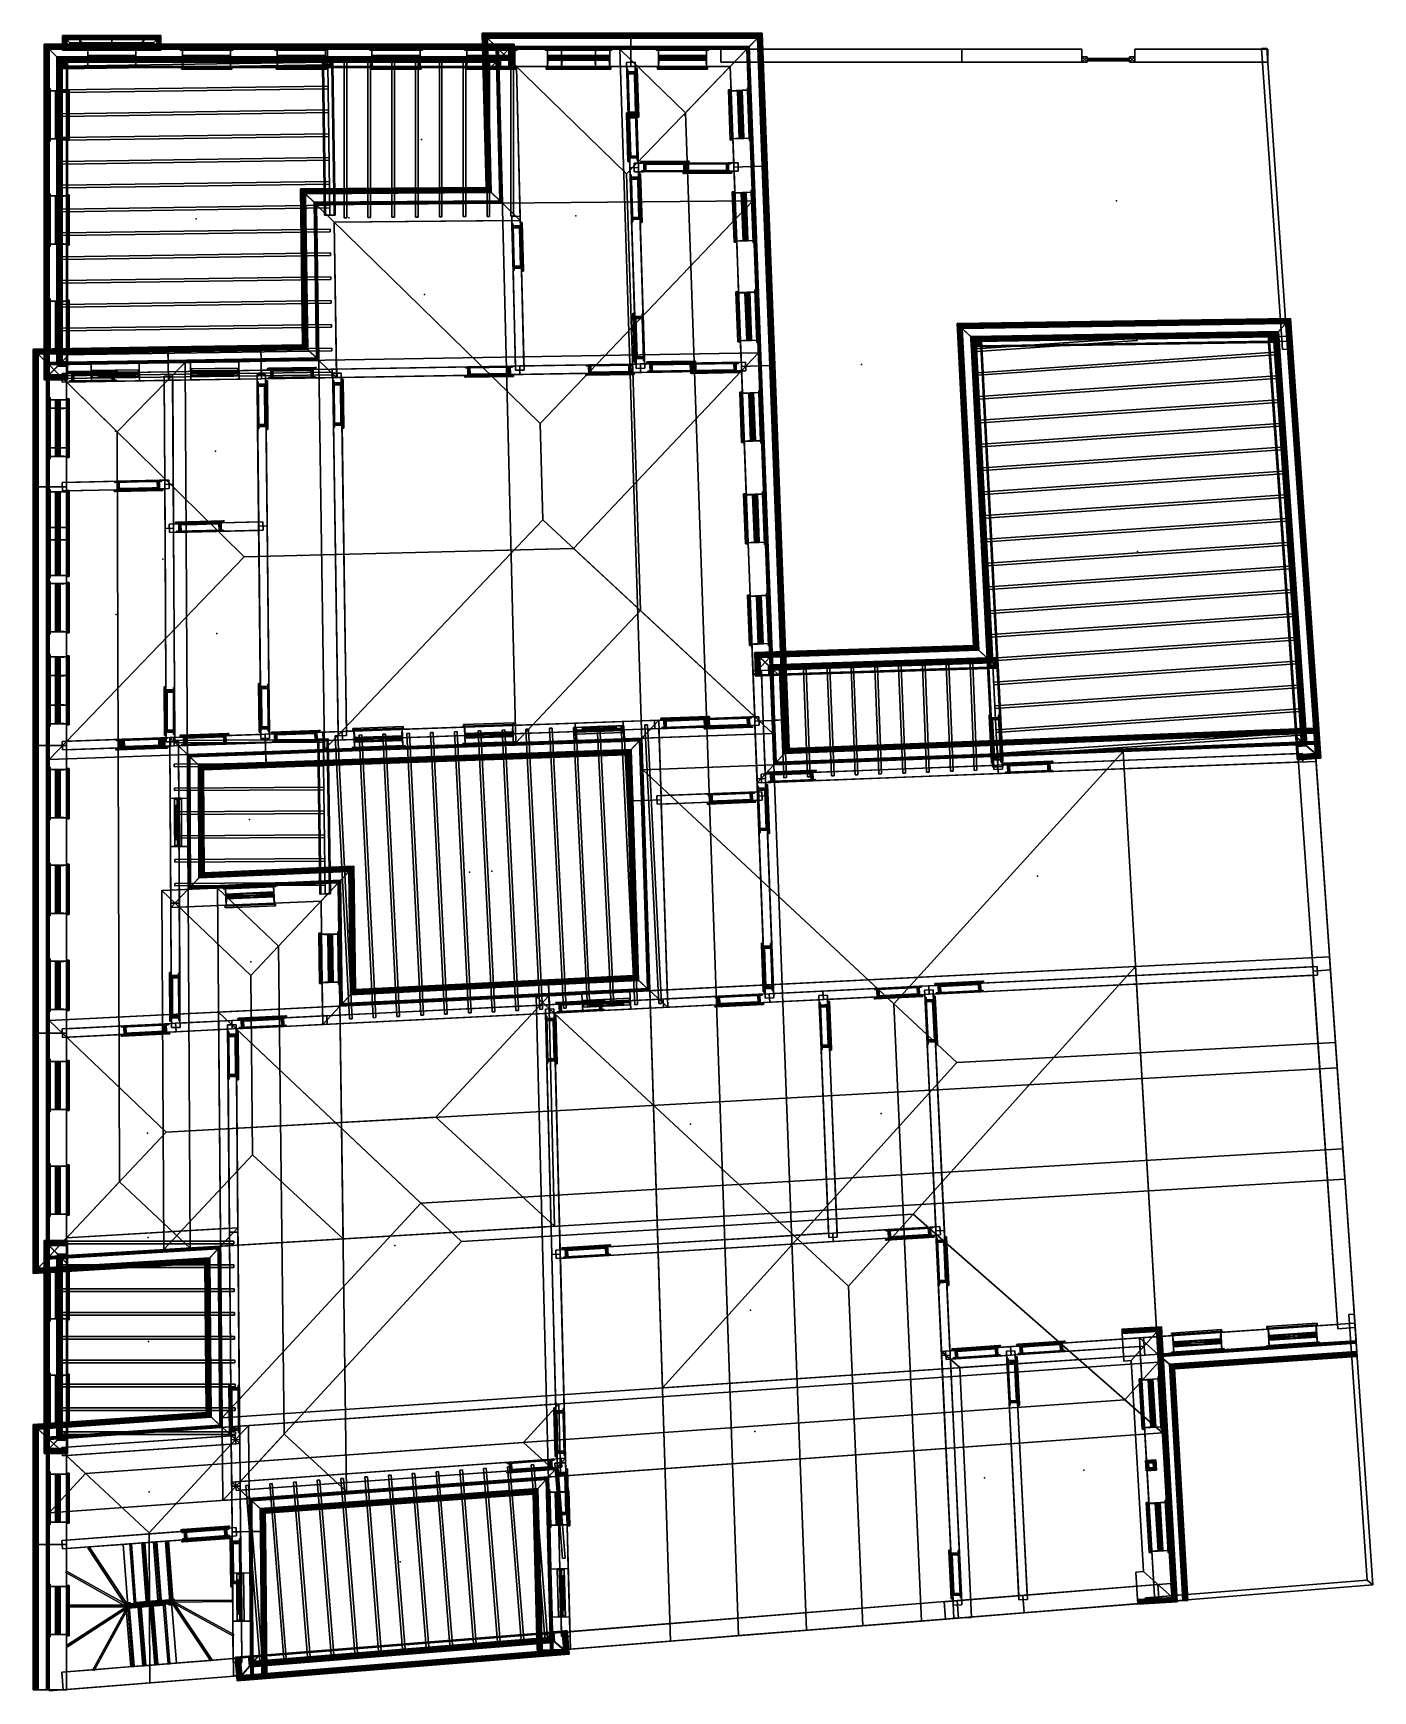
# Model space of a CAD drawing. Extents: x -0.3 to 25, y 0 to 31.3.
import ezdxf

# ---------------------------------------------------------------- set-up
doc = ezdxf.new("R2010")
doc.units = 0

# ---------------------------------------------------------------- blocks, each defined once
blk = doc.blocks.new('sash_big')
at = {"color": 255}
mesh = blk.add_polyface(dxfattribs=at)
corners = [(0, 0.35), (0, 0.35, 0.052), (0, 0.35, 0.077), (0, 0.21, 0.077), (0, 0.21, 1.82), (0, 0.12, 0.027), (0, 0.12, 1.82), (0, 0.02), (0, 0.02, 0.01), (0.01, 0.21, 0.077), (0.01, 0.21, 1.81), (0.01, 0.195, 0.077), (0.01, 0.195, 0.975), (0.01, 0.165, 0.077), (0.01, 0.165, 0.937), (0.01, 0.165, 0.975), (0.01, 0.165, 1.81), (0.01, 0.135, 0.937), (0.01, 0.135, 1.81), (0.01, 0.12, 0.077), (0.01, 0.12, 1.81), (0.033, 0.195, 0.125), (0.033, 0.195, 0.526), (0.033, 0.195, 0.536), (0.033, 0.195, 0.937), (0.033, 0.165, 0.125), (0.033, 0.165, 0.526), (0.033, 0.165, 0.536), (0.033, 0.165, 0.937), (0.033, 0.165, 0.975), (0.033, 0.165, 1.376), (0.033, 0.165, 1.386), (0.033, 0.165, 1.787), (0.033, 0.135, 0.975), (0.033, 0.135, 1.376), (0.033, 0.135, 1.386), (0.033, 0.135, 1.787), (0.308, 0.195, 0.125), (0.308, 0.195, 0.526), (0.308, 0.195, 0.536), (0.308, 0.195, 0.937), (0.308, 0.165, 0.125), (0.308, 0.165, 0.526), (0.308, 0.165, 0.536), (0.308, 0.165, 0.937), (0.308, 0.165, 0.975), (0.308, 0.165, 1.376), (0.308, 0.165, 1.386), (0.308, 0.165, 1.787), (0.308, 0.135, 0.975), (0.308, 0.135, 1.376), (0.308, 0.135, 1.386), (0.308, 0.135, 1.787), (0.318, 0.195, 0.125), (0.318, 0.195, 0.526), (0.318, 0.195, 0.536), (0.318, 0.195, 0.937), (0.318, 0.165, 0.125), (0.318, 0.165, 0.526), (0.318, 0.165, 0.536), (0.318, 0.165, 0.937), (0.318, 0.165, 0.975), (0.318, 0.165, 1.376), (0.318, 0.165, 1.386), (0.318, 0.165, 1.787), (0.318, 0.135, 0.975), (0.318, 0.135, 1.376), (0.318, 0.135, 1.386), (0.318, 0.135, 1.787), (0.592, 0.195, 0.125), (0.592, 0.195, 0.526), (0.592, 0.195, 0.536), (0.592, 0.195, 0.937), (0.592, 0.165, 0.125), (0.592, 0.165, 0.526), (0.592, 0.165, 0.536), (0.592, 0.165, 0.937), (0.592, 0.165, 0.975), (0.592, 0.165, 1.376), (0.592, 0.165, 1.386), (0.592, 0.165, 1.787), (0.592, 0.135, 0.975), (0.592, 0.135, 1.376), (0.592, 0.135, 1.386), (0.592, 0.135, 1.787), (0.602, 0.195, 0.125), (0.602, 0.195, 0.526), (0.602, 0.195, 0.536), (0.602, 0.195, 0.937), (0.602, 0.165, 0.125), (0.602, 0.165, 0.526), (0.602, 0.165, 0.536), (0.602, 0.165, 0.937), (0.602, 0.165, 0.975), (0.602, 0.165, 1.376), (0.602, 0.165, 1.386), (0.602, 0.165, 1.787), (0.602, 0.135, 0.975), (0.602, 0.135, 1.376), (0.602, 0.135, 1.386), (0.602, 0.135, 1.787), (0.877, 0.195, 0.125), (0.877, 0.195, 0.526), (0.877, 0.195, 0.536), (0.877, 0.195, 0.937), (0.877, 0.165, 0.125), (0.877, 0.165, 0.526), (0.877, 0.165, 0.536), (0.877, 0.165, 0.937), (0.877, 0.165, 0.975), (0.877, 0.165, 1.376), (0.877, 0.165, 1.386), (0.877, 0.165, 1.787), (0.877, 0.135, 0.975), (0.877, 0.135, 1.376), (0.877, 0.135, 1.386), (0.877, 0.135, 1.787), (0.9, 0.21, 0.077), (0.9, 0.21, 1.81), (0.9, 0.195, 0.077), (0.9, 0.195, 0.975), (0.9, 0.165, 0.077), (0.9, 0.165, 0.937), (0.9, 0.165, 0.975), (0.9, 0.165, 1.81), (0.9, 0.135, 0.937), (0.9, 0.135, 1.81), (0.9, 0.12, 0.077), (0.9, 0.12, 1.81), (0.91, 0.35), (0.91, 0.35, 0.052), (0.91, 0.35, 0.077), (0.91, 0.21, 0.077), (0.91, 0.21, 1.82), (0.91, 0.12, 0.027), (0.91, 0.12, 1.82), (0.91, 0.02), (0.91, 0.02, 0.01), (0.93, 0.35, 0.052), (0.93, 0.35, 0.077), (0.93, 0.38, 0.052), (0.93, 0.38, 0.077), (0.953, 0.02, 0.01), (0.953, 0.02, -0.123), (0.953, -0.03, 0.002), (0.953, -0.03, -0.123), (-0.02, 0.35, 0.052), (-0.02, 0.35, 0.077), (-0.02, 0.38, 0.052), (-0.02, 0.38, 0.077), (-0.043, 0.02, 0.01), (-0.043, 0.02, -0.123), (-0.043, -0.03, 0.002), (-0.043, -0.03, -0.123)]
mesh.append_faces([[corners[k] for k in face] for face in [(4, 3, 5, 6), (135, 134, 132, 133), (136, 143, 151, 7), (131, 130, 138, 139), (147, 146, 1, 2), (1, 130, 129, 0), (134, 130, 131, 132), (136, 129, 130, 134), (2, 1, 5, 3), (1, 0, 7, 5), (129, 136, 7, 0), (8, 7, 151, 150), (5, 7, 8), (142, 143, 136, 137), (137, 136, 134)]], dxfattribs={"color": 0})
mesh.append_faces([[corners[k] for k in face] for face in [(29, 15, 30), (109, 110, 123), (111, 112, 124), (32, 31, 16), (114, 113, 125), (36, 18, 35), (17, 33, 34), (116, 115, 126), (28, 14, 27), (108, 107, 122), (106, 105, 121), (25, 26, 13), (125, 108, 122), (14, 28, 17), (150, 152, 8), (142, 137, 144), (147, 2, 149), (3, 9, 2), (132, 131, 117), (139, 141, 131), (15, 29, 12), (123, 120, 109), (101, 102, 119), (103, 104, 120), (21, 11, 22), (24, 23, 12), (131, 2, 9, 117), (141, 149, 2, 131), (146, 147, 149, 148), (148, 149, 141, 140), (140, 141, 139, 138), (148, 140, 130, 1), (11, 119, 117, 9), (134, 5, 8, 137), (152, 144, 137, 8), (152, 153, 145, 144), (151, 143, 145, 153), (124, 16, 10, 118), (10, 4, 133, 118), (121, 13, 19, 127), (127, 19, 5, 134), (73, 69, 53, 57), (75, 59, 58, 74), (75, 71, 55, 59), (83, 79, 63, 67), (83, 67, 66, 82), (66, 62, 78, 82), (98, 82, 81, 97), (93, 77, 78, 94), (82, 78, 77, 81), (97, 93, 94, 98), (107, 103, 87, 91), (54, 53, 37, 38), (86, 85, 69, 70), (39, 38, 22, 23), (71, 70, 54, 55), (56, 55, 39, 40), (88, 87, 71, 72), (86, 87, 103, 102), (42, 38, 37, 41), (26, 22, 38, 42), (74, 70, 69, 73), (58, 54, 70, 74), (57, 53, 54, 58), (43, 39, 23, 27), (44, 40, 39, 43), (76, 72, 71, 75), (59, 55, 56, 60), (91, 87, 88, 92), (90, 86, 102, 106), (89, 85, 86, 90), (90, 106, 107, 91), (58, 42, 41, 57), (90, 74, 73, 89), (92, 76, 75, 91), (43, 27, 26, 42), (60, 44, 43, 59), (51, 35, 34, 50), (66, 50, 49, 65), (68, 52, 51, 67), (100, 84, 83, 99), (98, 114, 115, 99), (95, 111, 110, 94), (63, 47, 48, 64), (95, 79, 80, 96), (78, 62, 63, 79), (46, 30, 31, 47), (61, 45, 46, 62), (50, 46, 45, 49), (34, 30, 46, 50), (65, 61, 62, 66), (51, 47, 31, 35), (52, 48, 47, 51), (84, 80, 79, 83), (67, 63, 64, 68), (115, 111, 95, 99), (99, 95, 96, 100), (98, 94, 110, 114), (91, 75, 74, 90), (87, 86, 70, 71), (55, 54, 38, 39), (59, 43, 42, 58), (82, 98, 99, 83), (50, 66, 67, 51), (62, 46, 47, 63), (94, 78, 79, 95), (65, 81, 77, 61), (60, 56, 72, 76), (68, 64, 80, 84), (41, 37, 21, 25), (36, 32, 48, 52), (100, 96, 112, 116), (105, 101, 85, 89), (150, 151, 153, 152), (142, 144, 145, 143), (17, 125, 81, 65), (126, 18, 68, 84), (69, 119, 11, 53), (12, 120, 72, 56), (120, 12, 61, 77), (16, 124, 80, 64), (125, 17, 60, 76), (30, 15, 16, 31), (124, 123, 110, 111), (103, 120, 119, 102), (11, 12, 23, 22), (27, 14, 13, 26), (121, 122, 107, 106), (125, 126, 115, 114), (17, 34, 35, 18), (33, 29, 30, 34), (35, 31, 32, 36), (114, 110, 109, 113), (116, 112, 111, 115), (108, 104, 103, 107), (106, 102, 101, 105), (25, 21, 22, 26), (27, 23, 24, 28), (123, 124, 118, 120), (10, 16, 15, 12), (9, 3, 4, 10), (117, 118, 133, 132), (134, 135, 128, 127), (5, 19, 20, 6), (33, 49, 45, 29), (97, 113, 109, 93), (40, 44, 28, 24), (122, 121, 127, 125), (19, 13, 14, 17), (11, 9, 10, 12), (118, 117, 119, 120), (126, 125, 127, 128), (18, 20, 19, 17), (13, 57, 41), (41, 25, 13), (89, 73, 121), (121, 105, 89), (121, 73, 57, 13), (97, 81, 125), (125, 113, 97), (17, 65, 49), (49, 33, 17), (100, 116, 126), (126, 84, 100), (18, 36, 52), (52, 68, 18), (16, 64, 48), (48, 32, 16), (96, 80, 124), (124, 112, 96), (126, 128, 20, 18), (135, 6, 20, 128), (12, 56, 40), (40, 24, 12), (72, 120, 88), (104, 88, 120), (108, 92, 88, 104), (119, 69, 85), (85, 101, 119), (37, 53, 11), (11, 21, 37), (92, 108, 125), (125, 76, 92), (44, 60, 17), (17, 28, 44), (45, 61, 12), (12, 29, 45), (93, 109, 120), (120, 77, 93), (133, 4, 6, 135), (130, 140, 138), (1, 146, 148)]], dxfattribs={"color": 255})
blk = doc.blocks.new('door_panelled_tall')
mesh = blk.add_polyface()
corners = [(-0.335, 0.02, 2.925), (-0.395, 0.02, 2.985), (1.305, 0.02, 2.985), (1.245, 0.02, 2.925), (-0.405, 0.02, 2.995), (1.315, 0.02, 2.995), (-0.275, 0.02, 2.865), (-0.285, 0.02, 2.875), (1.195, 0.02, 2.875), (1.185, 0.02, 2.865), (-0.395, -0.18, 2.925), (-0.335, -0.12, 2.925), (1.245, -0.12, 2.925), (1.305, -0.18, 2.925), (-0.415, 0.02, 3.005), (1.325, 0.02, 3.005), (-0.275, 0.02, 2.675), (1.185, 0.02, 2.675), (-0.395, -0.18, 2.985), (1.305, -0.18, 2.985), (-0.425, 0.02, 3.015), (1.335, 0.02, 3.015), (-0.275, 0.02, 2.665), (1.185, 0.02, 2.665), (-0.405, -0.19, 2.985), (1.315, -0.19, 2.985), (-0.405, -0.19, 2.995), (1.315, -0.19, 2.995), (-0.415, -0.2, 3.005), (1.325, -0.2, 3.005), (-0.445, 0.02, 3.046), (1.355, 0.02, 3.046), (-0.285, -0.07, 2.865), (-0.275, -0.06, 2.865), (1.185, -0.06, 2.865), (1.195, -0.07, 2.865), (-0.275, -0.06, 2.675), (1.185, -0.06, 2.675), (-0.015, 0.02, 2.575), (0.925, 0.02, 2.575), (-0.425, -0.21, 3.005), (1.335, -0.21, 3.005), (-0.473, 0.02, 3.056), (1.383, 0.02, 3.056), (-0.285, -0.07, 2.675), (1.195, -0.07, 2.675), (-0.015, -0.06, 2.575), (0.925, -0.06, 2.575), (1.311, -0.21, 3.015), (-0.401, -0.21, 3.015), (1.237, -0.19, 3.017), (-0.327, -0.19, 3.017), (1.067, -0.18, 3.019), (-0.157, -0.18, 3.019), (1.022, -0.12, 3.026), (-0.112, -0.12, 3.026), (0.964, -0.1, 3.029), (-0.054, -0.1, 3.029), (0.935, -0.09, 3.03), (-0.025, -0.09, 3.03), (0.455, -0.12, 3.261), (0.455, -0.1, 3.24), (0.455, -0.18, 3.272), (-0.139, -0.12, 3.026), (0.455, -0.12, 3.272), (0.877, -0.07, 3.033), (0.033, -0.07, 3.033), (-0.051, -0.09, 3.03), (0.455, -0.09, 3.24), (0.455, -0.09, 3.229), (0.455, -0.07, 3.207), (0.036, -0.06, 3.034), (0.455, -0.06, 3.207), (-0.022, -0.08, 3.031), (0.455, -0.08, 3.229), (0.455, -0.07, 3.218), (0.007, -0.07, 3.033), (0, 0.12, 2.545), (0.455, 0.12, 2.545), (0.455, 0.25, 2.545), (0, 0.25, 2.545), (0.01, 0.12, 0.025), (0.9, 0.12, 0.025), (0.885, 0.17, 0.025), (0.025, 0.17, 0.025), (0.01, 0.12, 2.535), (0.455, 0.12, 2.535), (0.01, 0.17, 2.535), (0.455, 0.17, 2.535), (0.025, 0.198, 2.055), (0.455, 0.198, 2.055), (0.455, 0.17, 2.055), (0.025, 0.17, 2.055), (0.455, 0.17, 2.105), (0.025, 0.17, 2.105), (0.025, 0.17, 2.52), (0.455, 0.17, 2.52), (0.455, 0.2, 2.105), (0.025, 0.2, 2.105), (0.025, 0.2, 2.52), (0.455, 0.2, 2.52)]
mesh.append_faces([[corners[k] for k in face] for face in [(0, 1, 2, 3), (1, 4, 5, 2), (6, 7, 8, 9), (10, 11, 12, 13), (4, 14, 15, 5), (16, 6, 9, 17), (18, 10, 13, 19), (14, 20, 21, 15), (22, 16, 17, 23), (24, 18, 19, 25), (26, 24, 25, 27), (28, 26, 27, 29), (20, 30, 31, 21), (32, 33, 34, 35), (33, 36, 37, 34), (38, 22, 23, 39), (40, 28, 29, 41), (30, 42, 43, 31), (36, 44, 45, 37), (46, 38, 39, 47), (40, 41, 48, 49), (49, 48, 50, 51), (52, 53, 51, 50), (52, 54, 55, 53), (54, 56, 57, 55), (56, 58, 59, 57), (60, 55, 57, 61), (62, 53, 63, 64), (64, 63, 55, 60), (58, 65, 66, 59), (61, 57, 67, 68), (68, 67, 59, 69), (70, 66, 71, 72), (69, 59, 73, 74), (75, 76, 66, 70), (74, 73, 76, 75), (77, 78, 79, 80), (81, 82, 83, 84), (85, 86, 78, 77), (87, 88, 86, 85), (89, 90, 91, 92), (92, 91, 93, 94), (95, 96, 88, 87), (94, 93, 97, 98), (99, 100, 96, 95)]])
mesh = blk.add_polyface()
corners = [(-0.305, 0.02, 2.895), (-0.335, 0.02, 2.915), (1.245, 0.02, 2.915), (1.215, 0.02, 2.895), (-0.335, 0.02, 2.925), (1.245, 0.02, 2.925), (-0.295, 0.02, 2.885), (1.205, 0.02, 2.885), (-0.285, 0.02, 2.875), (1.195, 0.02, 2.875), (-0.315, -0.1, 2.895), (-0.305, -0.09, 2.895), (1.215, -0.09, 2.895), (1.225, -0.1, 2.895), (-0.335, -0.12, 2.915), (1.245, -0.12, 2.915), (-0.335, -0.12, 2.925), (1.245, -0.12, 2.925), (-0.305, -0.09, 2.885), (1.215, -0.09, 2.885), (-0.295, -0.08, 2.885), (1.205, -0.08, 2.885), (-0.285, -0.07, 2.875), (1.195, -0.07, 2.875), (-0.285, -0.07, 2.865), (1.195, -0.07, 2.865), (-0.473, 0.02, 3.056), (-0.473, 0.02, 3.066), (1.383, 0.02, 3.066), (1.383, 0.02, 3.056), (-0.285, -0.07, 2.675), (-0.285, -0.07, 2.665), (1.195, -0.07, 2.665), (1.195, -0.07, 2.675), (-0.275, -0.06, 2.665), (1.185, -0.06, 2.665), (-0.015, -0.06, 2.575), (0.925, -0.06, 2.575), (0.455, 0.02, 3.45), (0.455, -0.12, 3.261), (1.022, -0.12, 3.026), (1.049, -0.12, 3.026), (0.455, -0.12, 3.272), (1.067, -0.18, 3.019), (0.455, -0.18, 3.272), (0.455, -0.1, 3.24), (0.964, -0.1, 3.029), (0.455, -0.09, 3.24), (0.961, -0.09, 3.03), (0.455, -0.09, 3.229), (0.935, -0.09, 3.03), (0.036, -0.06, 3.034), (0.033, -0.07, 3.033), (0.877, -0.07, 3.033), (0.874, -0.06, 3.034), (0.455, -0.08, 3.229), (0.932, -0.08, 3.031), (0.455, -0.07, 3.207), (0.903, -0.07, 3.033), (0.455, -0.07, 3.218), (0.455, -0.06, 3.207), (0.885, 0.198, 0.025), (0.025, 0.198, 0.025), (0.025, 0.17, 0.025), (0.885, 0.17, 0.025), (0.885, 0.198, 2.055), (0.455, 0.198, 2.055), (0.455, 0.198, 2.07), (0.9, 0.198, 2.07), (0.91, 0.12), (0, 0.12), (0, 0.25), (0.91, 0.25), (0.9, 0.12, 0.025), (0.01, 0.12, 0.025), (0.91, 0.25, 2.545), (0.455, 0.25, 2.545), (0.455, 0.12, 2.545), (0.91, 0.12, 2.545), (0.455, 0.12, 2.535), (0.9, 0.12, 2.535), (0.455, 0.17, 2.535), (0.9, 0.17, 2.535), (0.885, 0.17, 2.055), (0.455, 0.17, 2.055), (0.885, 0.17, 2.105), (0.455, 0.17, 2.105), (0.455, 0.17, 2.52), (0.885, 0.17, 2.52), (0.885, 0.2, 2.105), (0.455, 0.2, 2.105), (0.455, 0.2, 2.52), (0.885, 0.2, 2.52), (0.672, 0.2, 2.115), (0.662, 0.2, 2.115), (0.662, 0.2, 2.51), (0.672, 0.2, 2.51), (0.027, 0.16, 0.027), (0.027, 0.2, 0.027), (0.883, 0.2, 0.027), (0.883, 0.16, 0.027), (0.027, 0.19, 0.075), (0.883, 0.19, 0.075), (0.883, 0.2, 0.075), (0.027, 0.2, 0.075), (0.027, 0.16, 0.045), (0.883, 0.16, 0.045)]
mesh.append_faces([[corners[k] for k in face] for face in [(0, 1, 2, 3), (1, 4, 5, 2), (6, 0, 3, 7), (8, 6, 7, 9), (10, 11, 12, 13), (14, 10, 13, 15), (16, 14, 15, 17), (11, 18, 19, 12), (18, 20, 21, 19), (20, 22, 23, 21), (22, 24, 25, 23), (26, 27, 28, 29), (30, 31, 32, 33), (31, 34, 35, 32), (34, 36, 37, 35), (38, 28, 27), (39, 40, 41, 42), (42, 41, 43, 44), (45, 46, 40, 39), (47, 48, 46, 45), (49, 50, 48, 47), (51, 52, 53, 54), (55, 56, 50, 49), (57, 53, 58, 59), (59, 58, 56, 55), (60, 54, 53, 57), (60, 51, 54), (61, 62, 63, 64), (65, 66, 67, 68), (69, 70, 71, 72), (70, 69, 73, 74), (75, 76, 77, 78), (78, 77, 79, 80), (80, 79, 81, 82), (83, 84, 66, 65), (85, 86, 84, 83), (82, 81, 87, 88), (89, 90, 86, 85), (88, 87, 91, 92), (93, 94, 90, 89), (92, 91, 95, 96), (97, 98, 99, 100), (101, 102, 103, 104), (105, 106, 102, 101), (106, 105, 97, 100)]])
mesh = blk.add_polyface()
corners = [(-0.305, 0.02, 2.895), (-0.315, 0.02, 2.895), (-0.335, 0.02, 2.915), (-0.315, -0.1, 2.895), (-0.305, -0.09, 2.895), (-0.335, -0.12, 2.915), (-0.335, -0.12, 2.925), (-0.335, 0.02, 2.925), (-0.295, 0.02, 2.885), (-0.305, 0.02, 2.885), (-0.305, -0.09, 2.885), (-0.395, -0.18, 2.925), (-0.395, 0.02, 2.925), (-0.395, 0.02, 2.985), (-0.295, -0.08, 2.885), (-0.285, 0.02, 2.875), (-0.285, -0.07, 2.875), (-0.395, -0.18, 2.985), (-0.405, 0.02, 2.985), (-0.405, 0.02, 2.995), (-0.405, -0.19, 2.985), (-0.405, -0.19, 2.995), (-0.415, -0.2, 3.005), (-0.415, 0.02, 3.005), (-0.425, -0.21, 3.005), (-0.425, 0.02, 3.005), (-0.425, 0.02, 3.015), (-0.425, -0.21, 3.015), (-0.435, 0.02, 3.021), (-0.445, 0.02, 3.046), (-0.435, -0.22, 3.021), (-0.401, -0.21, 3.015), (-0.445, -0.23, 3.046), (-0.473, 0.02, 3.056), (-0.473, -0.258, 3.056), (-0.473, -0.258, 3.066), (-0.473, 0.02, 3.066), (-0.275, -0.06, 2.575), (-0.275, 0.02, 2.575), (-0.325, 0.02, 2.575), (-0.325, -0.11, 2.575), (-0.315, 0.02, 2.565), (-0.325, 0.02, 2.565), (-0.388, -0.2, 3.016), (-0.327, -0.19, 3.017), (-0.351, -0.19, 3.017), (-0.325, -0.11, 2.565), (-0.305, 0.02, 2.535), (-0.315, 0.02, 2.535), (-0.315, -0.1, 2.565), (-0.305, 0.02, 2.525), (-0.305, -0.09, 2.525), (-0.305, -0.09, 2.535), (-0.315, -0.1, 2.535), (-0.285, 0.02, 2.505), (-0.285, -0.07, 2.505), (-0.275, 0.02, 2.395), (-0.295, 0.02, 0.13), (-0.295, -0.08, 0.13), (-0.275, -0.06, 2.395), (-0.305, 0.02, 0.13), (-0.305, -0.09, 0.13), (-0.305, 0.02, 0.12), (-0.305, -0.09, 0.12), (-0.325, 0.02, 0.1), (-0.325, -0.11, 0.1), (-0.325, 0.02, 0.08), (-0.325, -0.11, 0.08), (-0.315, 0.02, 0.07), (-0.315, -0.1, 0.07), (-0.325, 0.02, 0.07), (-0.325, -0.11, 0.07), (-0.325, 0.02), (-0.325, -0.11)]
mesh.append_faces([[corners[k] for k in face] for face in [(0, 1, 2), (3, 1, 0, 4), (5, 2, 1, 3), (2, 5, 6, 7), (8, 9, 0), (4, 0, 9, 10), (11, 12, 7, 6), (7, 12, 13), (10, 9, 8, 14), (14, 8, 15, 16), (17, 13, 12, 11), (13, 18, 19), (20, 18, 13, 17), (21, 19, 18, 20), (22, 23, 19, 21), (24, 25, 23, 22), (23, 25, 26), (27, 26, 25, 24), (26, 28, 29), (30, 28, 26, 27), (27, 24, 31), (32, 29, 28, 30), (33, 29, 32, 34), (35, 36, 33, 34), (37, 38, 39, 40), (39, 38, 41, 42), (43, 31, 44, 45), (39, 42, 46, 40), (41, 47, 48), (42, 41, 49, 46), (47, 50, 51, 52), (48, 47, 52, 53), (41, 48, 53, 49), (50, 54, 55, 51), (56, 57, 58, 59), (57, 60, 61, 58), (62, 60, 57), (60, 62, 63, 61), (62, 64, 65, 63), (66, 67, 65, 64), (66, 68, 69, 67), (70, 71, 69, 68), (72, 70, 68), (70, 72, 73, 71)]])
mesh = blk.add_polyface()
corners = [(-0.015, 0.02, 2.575), (-0.015, -0.06, 2.575), (-0.015, -0.11, 2.565), (-0.425, -0.21, 3.015), (0.455, -0.21, 3.38), (0.455, -0.22, 3.39), (-0.435, -0.22, 3.021), (-0.401, -0.21, 3.015), (0.455, -0.21, 3.37), (0.455, -0.23, 3.419), (-0.445, -0.23, 3.046), (0.455, -0.258, 3.44), (-0.473, -0.258, 3.056), (-0.015, -0.11, 2.575), (-0.015, 0.02, 2.565), (-0.388, -0.2, 3.016), (0.455, -0.2, 3.365), (0.455, -0.258, 3.45), (-0.473, -0.258, 3.066), (0.455, 0.02, 3.45), (-0.473, 0.02, 3.066), (-0.325, -0.11, 2.575), (-0.275, -0.06, 2.575), (-0.025, 0.02, 2.565), (-0.025, -0.1, 2.565), (-0.351, -0.19, 3.017), (0.455, -0.19, 3.351), (-0.327, -0.19, 3.017), (0.455, -0.19, 3.341), (-0.025, 0.02, 2.535), (-0.025, -0.1, 2.535), (-0.035, 0.02, 2.535), (-0.035, -0.09, 2.535), (-0.035, 0.02, 2.525), (-0.035, -0.09, 2.525), (-0.139, -0.12, 3.026), (-0.157, -0.18, 3.019), (-0.112, -0.12, 3.026), (-0.314, -0.18, 3.019), (0.455, -0.18, 3.337), (0.455, -0.18, 3.272), (-0.055, 0.02, 2.505), (-0.055, -0.07, 2.505), (-0.055, 0.02, 2.495), (-0.055, -0.07, 2.495), (-0.051, -0.09, 3.03), (-0.054, -0.1, 3.029), (-0.025, -0.09, 3.03), (-0.065, -0.06, 2.495), (-0.065, 0.02, 2.495), (-0.065, 0.02, 2.405), (-0.065, -0.06, 2.405), (-0.022, -0.08, 3.031), (0.033, -0.07, 3.033), (0.007, -0.07, 3.033), (-0.275, -0.06, 2.495), (-0.285, -0.07, 2.495), (-0.275, -0.06, 2.405), (-0.055, -0.07, 2.405), (-0.055, 0.02, 2.405), (-0.055, 0.02, 2.395), (-0.055, -0.07, 2.395), (-0.065, -0.06, 2.395), (-0.065, 0.02, 2.395), (-0.045, 0.02, 0.13), (-0.045, -0.08, 0.13), (-0.285, -0.07, 2.395), (-0.285, -0.07, 2.405), (-0.275, -0.06, 2.395), (-0.035, 0.02, 0.13), (-0.035, -0.09, 0.13), (-0.295, -0.08, 0.13), (-0.305, -0.09, 0.13), (-0.035, 0.02, 0.12), (-0.035, -0.09, 0.12), (-0.015, 0.02, 0.1), (-0.015, -0.11, 0.1), (-0.305, -0.09, 0.12), (-0.325, -0.11, 0.1), (-0.015, 0.02, 0.08), (-0.015, -0.11, 0.08), (-0.325, -0.11, 0.08), (-0.025, 0.02, 0.07), (-0.025, -0.1, 0.07), (-0.015, -0.11, 0.07), (-0.015, 0.02, 0.07), (-0.015, 0.02), (-0.015, -0.11)]
mesh.append_faces([[corners[k] for k in face] for face in [(0, 1, 2), (3, 4, 5, 6), (4, 3, 7, 8), (6, 5, 9, 10), (10, 9, 11, 12), (1, 13, 2), (2, 14, 0), (8, 7, 15, 16), (11, 17, 18, 12), (19, 20, 18, 17), (21, 13, 1, 22), (23, 14, 2, 24), (16, 15, 25, 26), (26, 25, 27, 28), (29, 23, 24, 30), (31, 29, 30, 32), (33, 31, 32, 34), (35, 36, 37), (28, 27, 38, 39), (39, 38, 36, 40), (41, 33, 34, 42), (43, 41, 42, 44), (45, 46, 47), (43, 44, 48, 49), (50, 49, 48, 51), (52, 47, 53, 54), (55, 48, 44, 56), (55, 57, 51, 48), (51, 58, 59, 50), (60, 59, 58, 61), (60, 61, 62, 63), (64, 63, 62, 65), (66, 61, 58, 67), (68, 62, 61, 66), (69, 64, 65, 70), (70, 65, 71, 72), (73, 69, 70, 74), (75, 73, 74, 76), (74, 70, 72, 77), (76, 74, 77, 78), (79, 75, 76, 80), (80, 76, 78, 81), (82, 79, 80, 83), (83, 84, 85, 82), (86, 85, 84, 87)]])
mesh = blk.add_polyface()
corners = [(-0.285, -0.07, 2.875), (-0.285, 0.02, 2.875), (-0.285, 0.02, 2.865), (-0.285, -0.07, 2.865), (-0.275, 0.02, 2.865), (-0.275, -0.06, 2.865), (-0.275, -0.06, 2.675), (-0.275, 0.02, 2.675), (-0.285, -0.07, 2.675), (-0.285, 0.02, 2.675), (-0.275, 0.02, 2.665), (-0.285, 0.02, 2.665), (-0.285, -0.07, 2.665), (-0.275, -0.06, 2.665), (-0.015, 0.02, 2.575), (-0.275, 0.02, 2.575), (-0.275, -0.06, 2.575), (-0.015, -0.06, 2.575), (-0.025, 0.02, 2.565), (-0.035, 0.02, 2.535), (-0.305, 0.02, 2.535), (-0.315, 0.02, 2.565), (-0.305, 0.02, 2.525), (-0.035, 0.02, 2.525), (-0.015, -0.11, 2.565), (-0.015, -0.11, 2.575), (-0.325, -0.11, 2.575), (-0.325, -0.11, 2.565), (-0.314, -0.18, 3.019), (-0.327, -0.19, 3.017), (-0.157, -0.18, 3.019), (-0.315, -0.1, 2.565), (-0.025, -0.1, 2.565), (-0.285, 0.02, 2.505), (-0.055, 0.02, 2.505), (-0.025, -0.1, 2.535), (-0.315, -0.1, 2.535), (-0.305, -0.09, 2.535), (-0.035, -0.09, 2.535), (-0.035, -0.09, 2.525), (-0.305, -0.09, 2.525), (-0.065, 0.02, 2.495), (-0.275, 0.02, 2.495), (-0.285, 0.02, 2.495), (-0.285, -0.07, 2.495), (-0.285, -0.07, 2.505), (-0.055, -0.07, 2.505), (-0.275, 0.02, 2.405), (-0.065, 0.02, 2.405), (-0.275, -0.06, 2.495), (-0.055, -0.07, 2.495), (-0.275, -0.06, 2.405), (-0.275, 0.02, 2.395), (-0.065, 0.02, 2.395), (-0.285, 0.02, 2.405), (-0.285, -0.07, 2.405), (-0.285, 0.02, 2.395), (-0.295, 0.02, 0.13), (-0.045, 0.02, 0.13), (-0.285, -0.07, 2.395), (-0.065, -0.06, 2.405), (-0.055, -0.07, 2.405), (-0.275, -0.06, 2.395), (-0.305, 0.02, 0.12), (-0.035, 0.02, 0.12), (-0.295, -0.08, 0.13), (-0.045, -0.08, 0.13), (-0.065, -0.06, 2.395), (-0.325, 0.02, 0.1), (-0.015, 0.02, 0.1), (-0.325, 0.02, 0.08), (-0.015, 0.02, 0.08), (-0.315, 0.02, 0.07), (-0.025, 0.02, 0.07), (-0.015, 0.02), (-0.325, 0.02), (-0.325, -0.11, 0.08), (-0.315, -0.1, 0.07), (-0.025, -0.1, 0.07), (-0.015, -0.11, 0.08), (-0.015, -0.11), (-0.325, -0.11), (-0.325, -0.11, 0.07), (-0.015, -0.11, 0.07)]
mesh.append_faces([[corners[k] for k in face] for face in [(0, 1, 2, 3), (4, 2, 1), (3, 2, 4, 5), (6, 5, 4, 7), (8, 6, 7, 9), (9, 7, 10, 11), (12, 8, 9, 11), (13, 12, 11, 10), (14, 15, 10), (16, 13, 10, 15), (13, 16, 17), (18, 19, 20, 21), (22, 20, 19, 23), (24, 25, 26, 27), (28, 29, 30), (31, 32, 24, 27), (33, 22, 23, 34), (35, 32, 31, 36), (37, 38, 35, 36), (39, 38, 37, 40), (41, 42, 33, 34), (33, 43, 44, 45), (40, 45, 46, 39), (47, 42, 41, 48), (42, 43, 33), (49, 44, 43, 42), (46, 45, 44, 50), (42, 47, 51, 49), (52, 47, 48, 53), (54, 55, 51, 47), (52, 56, 54, 47), (57, 52, 53, 58), (56, 59, 55, 54), (60, 51, 55, 61), (62, 59, 56, 52), (63, 57, 58, 64), (62, 65, 66, 67), (68, 63, 64, 69), (70, 68, 69, 71), (72, 70, 71, 73), (74, 75, 72, 73), (76, 77, 78, 79), (80, 81, 75, 74), (78, 77, 82, 83), (82, 81, 80, 83)]])
mesh = blk.add_polyface()
corners = [(-0.275, 0.02, 2.575), (-0.015, 0.02, 2.575), (-0.025, 0.02, 2.565), (-0.315, 0.02, 2.565), (-0.015, 0.02, 2.565), (-0.025, 0.02, 2.535), (-0.035, 0.02, 2.535), (-0.055, 0.02, 2.505), (-0.055, 0.02, 2.495), (-0.065, 0.02, 2.495), (-0.065, 0.02, 2.405), (-0.055, 0.02, 2.405), (-0.055, 0.02, 2.395), (-0.065, 0.02, 2.395), (-0.045, 0.02, 0.13), (-0.035, 0.02, 0.13), (-0.035, 0.02, 0.12), (-0.025, 0.02, 0.07), (-0.015, 0.02, 0.07), (-0.015, 0.02), (0.01, 0.198, 0.025), (0.025, 0.198, 0.025), (0.01, 0.25, 0.025), (0.01, 0.25, 2.07), (0, 0.25), (0, 0.25, 2.08), (0.01, 0.198, 2.07), (0.025, 0.198, 2.055), (0.025, 0.25, 2.105), (0, 0.25, 2.545), (0.025, 0.25, 2.52), (0.025, 0.23, 2.52), (0.025, 0.23, 2.105), (0, 0.12), (0, 0.12, 2.08), (0.01, 0.12, 0.025), (0.01, 0.12, 2.08), (0, 0.12, 2.545), (0.01, 0.17, 0.025), (0.01, 0.17, 2.055), (0.01, 0.12, 2.535), (0.025, 0.17, 0.025), (0.025, 0.17, 2.055), (0.01, 0.17, 2.105), (0.01, 0.17, 2.535), (0.025, 0.17, 2.105), (0.025, 0.17, 2.52), (0.025, 0.2, 2.105), (0.025, 0.2, 2.52), (0.035, 0.2, 2.51), (0.035, 0.2, 2.115), (0.237, 0.2, 2.51), (0.237, 0.2, 2.115), (0.035, 0.23, 2.51), (0.035, 0.23, 2.115), (0.237, 0.23, 2.51), (0.237, 0.23, 2.115), (0.012, 0.25, 0.027), (0.012, 0.2, 0.075), (0.012, 0.2, 2.068), (0.012, 0.25, 2.068), (0.012, 0.2, 0.027), (0.027, 0.2, 0.027), (0.027, 0.2, 0.075), (0.027, 0.16, 0.045), (0.027, 0.19, 0.075), (0.027, 0.16, 0.027), (0.125, 0.2, 0.225), (0.125, 0.2, 0.62), (0.125, 0.2, 0.82), (0.125, 0.2, 1.895), (0.125, 0.25, 0.82), (0.125, 0.25, 1.895), (0.125, 0.25, 0.62), (0.125, 0.25, 0.225)]
mesh.append_faces([[corners[k] for k in face] for face in [(0, 1, 2, 3), (1, 4, 2), (2, 5, 6), (7, 8, 9), (10, 11, 12, 13), (14, 15, 16), (17, 18, 19), (20, 21, 22), (23, 22, 24, 25), (26, 27, 21, 20), (22, 23, 26, 20), (28, 25, 29, 30), (31, 32, 28, 30), (25, 24, 33, 34), (33, 35, 36, 34), (25, 34, 37, 29), (38, 39, 36, 35), (37, 34, 36, 40), (41, 42, 39, 38), (43, 36, 39), (38, 35, 41), (40, 36, 43, 44), (27, 42, 41, 21), (43, 39, 42, 45), (44, 43, 45, 46), (47, 48, 46, 45), (49, 48, 47, 50), (49, 51, 48), (50, 47, 52), (53, 49, 50, 54), (31, 53, 54, 32), (53, 31, 55), (54, 56, 32), (57, 58, 59, 60), (57, 61, 58), (61, 57, 62), (58, 61, 62, 63), (63, 62, 64, 65), (66, 64, 62), (67, 68, 58), (59, 58, 68, 69), (70, 59, 69), (71, 60, 72), (57, 60, 71, 73), (74, 57, 73)]])
mesh = blk.add_polyface()
corners = [(0, 0.25, 2.08), (0.455, 0.25, 2.08), (0.455, 0.25, 2.07), (0.01, 0.25, 2.07), (0.455, 0.198, 2.07), (0.01, 0.198, 2.07), (0.025, 0.25, 2.105), (0.455, 0.25, 2.105), (0.025, 0.23, 2.105), (0.455, 0.23, 2.105), (0, 0.25, 2.545), (0.455, 0.25, 2.545), (0.455, 0.25, 2.52), (0.025, 0.25, 2.52), (0.455, 0.23, 2.52), (0.025, 0.23, 2.52), (0.237, 0.2, 2.51), (0.035, 0.2, 2.51), (0.035, 0.23, 2.51), (0.237, 0.23, 2.51), (0.035, 0.2, 2.115), (0.237, 0.2, 2.115), (0.237, 0.23, 2.115), (0.035, 0.23, 2.115), (0.247, 0.23, 2.115), (0.247, 0.23, 2.51), (0.247, 0.2, 2.51), (0.247, 0.2, 2.115), (0.135, 0.21, 1.53), (0.135, 0.21, 1.185), (0.135, 0.24, 1.185), (0.135, 0.24, 1.53), (0.135, 0.21, 0.83), (0.342, 0.21, 0.83), (0.342, 0.24, 0.83), (0.135, 0.24, 0.83), (0.342, 0.21, 1.185), (0.342, 0.24, 1.185), (0.125, 0.24, 0.82), (0.125, 0.24, 1.895), (0.342, 0.24, 1.53), (0.342, 0.21, 1.53), (0.165, 0.215, 0.265), (0.165, 0.215, 0.58), (0.135, 0.21, 0.61), (0.135, 0.21, 0.235), (0.365, 0.215, 0.58), (0.165, 0.22, 0.58), (0.365, 0.22, 0.58), (0.365, 0.22, 0.265), (0.165, 0.22, 0.265), (0.365, 0.215, 0.265), (0.125, 0.25, 0.82), (0.125, 0.25, 1.895), (0.342, 0.24, 1.175), (0.342, 0.21, 1.175), (0.135, 0.21, 1.175), (0.135, 0.24, 1.175), (0.135, 0.24, 1.54), (0.342, 0.24, 1.54), (0.135, 0.21, 1.54), (0.135, 0.24, 1.885), (0.135, 0.21, 1.885), (0.342, 0.21, 1.54), (0.405, 0.25, 0.62), (0.125, 0.25, 0.62), (0.342, 0.24, 1.885), (0.342, 0.21, 1.885), (0.405, 0.245, 0.62), (0.125, 0.245, 0.62), (0.125, 0.25, 0.225), (0.405, 0.25, 0.225), (0.012, 0.25, 0.027), (0.125, 0.245, 0.225), (0.135, 0.245, 0.61), (0.135, 0.245, 0.235), (0.135, 0.24, 0.61), (0.135, 0.24, 0.235), (0.165, 0.235, 0.58), (0.165, 0.235, 0.265), (0.165, 0.23, 0.58), (0.165, 0.23, 0.265)]
mesh.append_faces([[corners[k] for k in face] for face in [(0, 1, 2, 3), (3, 2, 4, 5), (6, 7, 1, 0), (8, 9, 7, 6), (10, 11, 12, 13), (13, 12, 14, 15), (16, 17, 18, 19), (20, 21, 22, 23), (19, 22, 21, 16), (24, 25, 26, 27), (19, 25, 24, 22), (15, 14, 25, 19), (22, 24, 9, 8), (28, 29, 30, 31), (32, 33, 34, 35), (36, 37, 30, 29), (31, 30, 38, 39), (40, 41, 28, 31), (42, 43, 44, 45), (46, 43, 47, 48), (49, 48, 47, 50), (49, 50, 42, 51), (39, 38, 52, 53), (38, 35, 34), (54, 55, 56, 57), (35, 57, 56, 32), (54, 57, 30, 37), (30, 57, 38), (58, 31, 39), (40, 31, 58, 59), (60, 58, 61, 62), (63, 59, 58, 60), (47, 43, 42, 50), (64, 65, 52), (35, 38, 57), (39, 61, 58), (66, 67, 62, 61), (68, 69, 65, 64), (66, 61, 39), (70, 71, 72), (70, 65, 69, 73), (73, 69, 74, 75), (75, 74, 76, 77), (77, 76, 78, 79), (78, 80, 81, 79)]])
mesh = blk.add_polyface()
corners = [(0.025, 0.198, 0.025), (0.885, 0.198, 0.025), (0.9, 0.25, 0.025), (0.01, 0.25, 0.025), (0.91, 0.25), (0, 0.25), (0.46, 0.2, 2.115), (0.662, 0.2, 2.115), (0.662, 0.23, 2.115), (0.46, 0.23, 2.115), (0.662, 0.2, 2.51), (0.46, 0.2, 2.51), (0.46, 0.23, 2.51), (0.662, 0.23, 2.51), (0.455, 0.23, 2.105), (0.45, 0.23, 2.51), (0.45, 0.23, 2.115), (0.455, 0.23, 2.52), (0.898, 0.2, 2.068), (0.898, 0.25, 2.068), (0.012, 0.25, 2.068), (0.012, 0.2, 2.068), (0.012, 0.25, 0.027), (0.898, 0.25, 0.027), (0.883, 0.2, 0.027), (0.027, 0.2, 0.027), (0.745, 0.22, 0.265), (0.545, 0.22, 0.265), (0.545, 0.215, 0.265), (0.745, 0.215, 0.265), (0.745, 0.22, 0.58), (0.545, 0.22, 0.58), (0.545, 0.215, 0.58), (0.745, 0.215, 0.58), (0.775, 0.21, 0.61), (0.515, 0.21, 0.61), (0.558, 0.21, 0.83), (0.558, 0.21, 1.175), (0.558, 0.24, 1.175), (0.558, 0.24, 0.83), (0.568, 0.24, 0.83), (0.568, 0.24, 1.175), (0.568, 0.21, 1.175), (0.568, 0.21, 0.83), (0.785, 0.25, 0.82), (0.125, 0.25, 0.82), (0.125, 0.24, 0.82), (0.785, 0.24, 0.82), (0.558, 0.24, 1.185), (0.568, 0.24, 1.185), (0.505, 0.25, 0.62), (0.405, 0.25, 0.62), (0.558, 0.24, 1.54), (0.558, 0.21, 1.54), (0.558, 0.21, 1.885), (0.558, 0.24, 1.885), (0.568, 0.21, 1.53), (0.568, 0.21, 1.185), (0.568, 0.24, 1.53), (0.558, 0.24, 1.53), (0.558, 0.21, 1.185), (0.558, 0.21, 1.53), (0.785, 0.24, 1.895), (0.125, 0.24, 1.895), (0.125, 0.25, 1.895), (0.785, 0.25, 1.895), (0.568, 0.24, 1.54), (0.568, 0.24, 1.885), (0.568, 0.21, 1.54), (0.568, 0.21, 1.885), (0.505, 0.25, 0.225), (0.505, 0.245, 0.62), (0.505, 0.245, 0.225), (0.405, 0.25, 0.225), (0.785, 0.245, 0.62), (0.785, 0.25, 0.62), (0.515, 0.245, 0.61), (0.515, 0.245, 0.235), (0.785, 0.25, 0.225), (0.785, 0.245, 0.225), (0.775, 0.245, 0.61), (0.515, 0.24, 0.61), (0.515, 0.24, 0.235), (0.775, 0.245, 0.235), (0.775, 0.24, 0.61), (0.545, 0.235, 0.58), (0.545, 0.235, 0.265), (0.545, 0.23, 0.58), (0.545, 0.23, 0.265)]
mesh.append_faces([[corners[k] for k in face] for face in [(0, 1, 2, 3), (2, 4, 5, 3), (6, 7, 8, 9), (10, 11, 12, 13), (8, 14, 9), (9, 12, 11, 6), (15, 12, 9, 16), (9, 14, 16), (15, 17, 12), (12, 17, 13), (18, 19, 20, 21), (22, 23, 24, 25), (26, 27, 28, 29), (26, 30, 31, 27), (31, 32, 28, 27), (33, 32, 31, 30), (34, 35, 32, 33), (36, 37, 38, 39), (40, 41, 42, 43), (39, 38, 41, 40), (44, 45, 46, 47), (40, 47, 39), (41, 38, 48, 49), (50, 51, 45, 44), (52, 53, 54, 55), (56, 57, 49, 58), (59, 48, 60, 61), (58, 49, 48, 59), (62, 63, 64, 65), (66, 52, 55, 67), (67, 55, 62), (68, 66, 67, 69), (58, 59, 52, 66), (70, 50, 71, 72), (70, 23, 22, 73), (74, 71, 50, 75), (20, 19, 65, 64), (76, 77, 72, 71), (78, 70, 72, 79), (74, 80, 76, 71), (77, 76, 81, 82), (79, 72, 77, 83), (84, 81, 76, 80), (82, 81, 85, 86), (85, 87, 88, 86)]])
mesh = blk.add_polyface()
corners = [(0.01, 0.198, 2.07), (0.455, 0.198, 2.07), (0.455, 0.198, 2.055), (0.025, 0.198, 2.055), (0.455, 0.2, 2.105), (0.247, 0.2, 2.115), (0.237, 0.2, 2.115), (0.025, 0.2, 2.105), (0.237, 0.2, 2.51), (0.247, 0.2, 2.51), (0.455, 0.2, 2.52), (0.025, 0.2, 2.52), (0.45, 0.2, 2.115), (0.45, 0.2, 2.51), (0.785, 0.2, 0.82), (0.125, 0.2, 0.82), (0.405, 0.2, 0.62), (0.505, 0.2, 0.62), (0.405, 0.2, 0.225), (0.405, 0.205, 0.62), (0.405, 0.205, 0.225), (0.027, 0.2, 0.075), (0.125, 0.2, 0.225), (0.012, 0.2, 0.075), (0.125, 0.2, 0.62), (0.125, 0.205, 0.62), (0.395, 0.205, 0.61), (0.395, 0.205, 0.235), (0.125, 0.205, 0.225), (0.125, 0.21, 0.82), (0.785, 0.21, 0.82), (0.558, 0.21, 0.83), (0.352, 0.21, 0.83), (0.125, 0.2, 1.895), (0.125, 0.21, 1.895), (0.135, 0.205, 0.61), (0.395, 0.21, 0.61), (0.395, 0.21, 0.235), (0.135, 0.205, 0.235), (0.342, 0.21, 0.83), (0.135, 0.21, 1.185), (0.135, 0.21, 1.53), (0.135, 0.21, 0.61), (0.365, 0.215, 0.58), (0.365, 0.215, 0.265), (0.135, 0.21, 0.235), (0.352, 0.21, 1.175), (0.342, 0.21, 1.175), (0.135, 0.21, 0.83), (0.135, 0.21, 1.175), (0.135, 0.21, 1.54), (0.785, 0.21, 1.895), (0.352, 0.21, 1.885), (0.558, 0.21, 1.885), (0.165, 0.215, 0.58), (0.165, 0.215, 0.265), (0.352, 0.21, 1.185), (0.342, 0.21, 1.185), (0.135, 0.21, 1.885), (0.342, 0.21, 1.54), (0.342, 0.21, 1.53), (0.342, 0.21, 1.885), (0.558, 0.21, 1.185), (0.558, 0.21, 1.175), (0.352, 0.21, 1.53), (0.352, 0.21, 1.54), (0.558, 0.21, 1.54), (0.558, 0.21, 1.53)]
mesh.append_faces([[corners[k] for k in face] for face in [(0, 1, 2, 3), (4, 5, 6, 7), (8, 9, 10, 11), (12, 5, 4), (9, 8, 6, 5), (13, 10, 9), (14, 15, 16, 17), (18, 16, 19, 20), (21, 18, 22, 23), (16, 15, 24), (16, 24, 25, 19), (26, 27, 20, 19), (20, 28, 22, 18), (29, 30, 31, 32), (33, 15, 29, 34), (28, 25, 24, 22), (19, 25, 35, 26), (27, 26, 36, 37), (38, 28, 20, 27), (32, 39, 29), (34, 29, 40, 41), (38, 35, 25, 28), (26, 35, 42, 36), (37, 36, 43, 44), (37, 45, 38, 27), (32, 46, 47, 39), (39, 48, 29), (49, 40, 29), (50, 34, 41), (51, 34, 52, 53), (45, 42, 35, 38), (36, 42, 54, 43), (44, 55, 45, 37), (47, 46, 56, 57), (48, 49, 29), (57, 40, 49, 47), (58, 34, 50), (59, 50, 41, 60), (61, 52, 34), (62, 56, 46, 63), (60, 57, 56, 64), (61, 34, 58), (60, 64, 65, 59), (52, 61, 59, 65), (66, 65, 64, 67)]])
mesh = blk.add_polyface()
corners = [(0.672, 0.2, 2.51), (0.662, 0.2, 2.51), (0.662, 0.2, 2.115), (0.672, 0.2, 2.115), (0.46, 0.2, 2.115), (0.455, 0.2, 2.105), (0.45, 0.2, 2.115), (0.45, 0.2, 2.51), (0.46, 0.2, 2.51), (0.455, 0.2, 2.52), (0.745, 0.215, 0.265), (0.545, 0.215, 0.265), (0.515, 0.21, 0.235), (0.775, 0.21, 0.235), (0.545, 0.215, 0.58), (0.515, 0.21, 0.61), (0.515, 0.205, 0.235), (0.775, 0.205, 0.235), (0.775, 0.21, 0.61), (0.745, 0.215, 0.58), (0.515, 0.205, 0.61), (0.785, 0.205, 0.225), (0.505, 0.205, 0.225), (0.775, 0.205, 0.61), (0.505, 0.205, 0.62), (0.785, 0.205, 0.62), (0.505, 0.2, 0.225), (0.785, 0.2, 0.225), (0.505, 0.2, 0.62), (0.785, 0.2, 0.62), (0.883, 0.2, 0.075), (0.898, 0.2, 0.075), (0.405, 0.2, 0.62), (0.405, 0.2, 0.225), (0.027, 0.2, 0.075), (0.785, 0.2, 0.82), (0.785, 0.21, 0.82), (0.125, 0.21, 0.82), (0.125, 0.2, 0.82), (0.785, 0.2, 1.895), (0.785, 0.21, 1.895), (0.125, 0.2, 1.895), (0.898, 0.2, 2.068), (0.012, 0.2, 2.068), (0.568, 0.21, 0.83), (0.558, 0.21, 0.83), (0.125, 0.21, 1.895), (0.775, 0.21, 1.53), (0.775, 0.21, 1.185), (0.568, 0.21, 1.175), (0.558, 0.21, 1.175), (0.775, 0.21, 0.83), (0.775, 0.21, 1.175), (0.775, 0.21, 1.54), (0.568, 0.21, 1.185), (0.558, 0.21, 1.185), (0.568, 0.21, 1.885), (0.558, 0.21, 1.885), (0.568, 0.21, 1.54), (0.568, 0.21, 1.53), (0.775, 0.21, 1.885), (0.558, 0.21, 1.53), (0.558, 0.21, 1.54)]
mesh.append_faces([[corners[k] for k in face] for face in [(0, 1, 2, 3), (4, 5, 2), (4, 6, 5), (7, 8, 9), (8, 1, 9), (8, 7, 6, 4), (10, 11, 12, 13), (11, 14, 15, 12), (13, 12, 16, 17), (13, 18, 19, 10), (12, 15, 20, 16), (21, 17, 16, 22), (17, 23, 18, 13), (23, 20, 15, 18), (24, 22, 16, 20), (21, 25, 23, 17), (21, 22, 26, 27), (20, 23, 25, 24), (22, 24, 28, 26), (27, 29, 25, 21), (30, 31, 27, 26), (29, 28, 24, 25), (26, 28, 32, 33), (34, 30, 26, 33), (28, 29, 35), (36, 37, 38, 35), (35, 39, 40, 36), (41, 39, 42, 43), (44, 45, 36), (39, 41, 46, 40), (47, 48, 36, 40), (44, 49, 50, 45), (44, 36, 51), (52, 36, 48), (53, 47, 40), (50, 49, 54, 55), (51, 36, 52), (56, 40, 57), (48, 54, 49, 52), (53, 58, 59, 47), (53, 40, 60), (61, 55, 54, 59), (56, 60, 40), (56, 57, 62, 58), (61, 59, 58, 62)]])
mesh = blk.add_polyface()
corners = [(0.247, 0.2, 2.115), (0.45, 0.2, 2.115), (0.45, 0.23, 2.115), (0.247, 0.23, 2.115), (0.45, 0.2, 2.51), (0.247, 0.2, 2.51), (0.247, 0.23, 2.51), (0.45, 0.23, 2.51), (0.455, 0.23, 2.105), (0.455, 0.23, 2.52), (0.352, 0.21, 0.83), (0.558, 0.21, 0.83), (0.558, 0.24, 0.83), (0.352, 0.24, 0.83), (0.785, 0.24, 0.82), (0.125, 0.24, 0.82), (0.352, 0.24, 1.175), (0.352, 0.21, 1.175), (0.365, 0.215, 0.58), (0.365, 0.22, 0.58), (0.365, 0.22, 0.265), (0.365, 0.215, 0.265), (0.558, 0.24, 1.175), (0.558, 0.21, 1.175), (0.342, 0.24, 0.83), (0.342, 0.24, 1.175), (0.342, 0.21, 0.83), (0.342, 0.21, 1.175), (0.558, 0.24, 1.885), (0.558, 0.21, 1.885), (0.352, 0.21, 1.885), (0.352, 0.24, 1.885), (0.352, 0.24, 1.185), (0.558, 0.24, 1.185), (0.342, 0.24, 1.185), (0.342, 0.24, 1.53), (0.342, 0.21, 1.185), (0.342, 0.21, 1.53), (0.352, 0.21, 1.54), (0.352, 0.24, 1.54), (0.125, 0.24, 1.895), (0.785, 0.24, 1.895), (0.558, 0.21, 1.185), (0.352, 0.21, 1.185), (0.405, 0.25, 0.225), (0.405, 0.25, 0.62), (0.505, 0.25, 0.62), (0.505, 0.25, 0.225), (0.352, 0.24, 1.53), (0.352, 0.21, 1.53), (0.342, 0.24, 1.54), (0.342, 0.21, 1.54), (0.342, 0.21, 1.885), (0.342, 0.24, 1.885), (0.558, 0.21, 1.54), (0.558, 0.24, 1.54), (0.558, 0.24, 1.53), (0.558, 0.21, 1.53), (0.405, 0.245, 0.225), (0.405, 0.245, 0.62), (0.395, 0.245, 0.235), (0.395, 0.245, 0.61), (0.125, 0.25, 0.225), (0.125, 0.245, 0.225), (0.135, 0.245, 0.61), (0.125, 0.245, 0.62), (0.135, 0.245, 0.235), (0.395, 0.24, 0.235), (0.395, 0.24, 0.61), (0.135, 0.24, 0.61), (0.135, 0.24, 0.235), (0.365, 0.235, 0.265), (0.365, 0.235, 0.58), (0.165, 0.235, 0.58), (0.165, 0.235, 0.265), (0.365, 0.23, 0.58), (0.365, 0.23, 0.265), (0.165, 0.23, 0.58), (0.165, 0.23, 0.265)]
mesh.append_faces([[corners[k] for k in face] for face in [(0, 1, 2, 3), (4, 5, 6, 7), (7, 2, 1, 4), (2, 8, 3), (6, 9, 7), (10, 11, 12, 13), (14, 15, 13, 12), (13, 16, 17, 10), (18, 19, 20, 21), (22, 23, 17, 16), (15, 24, 13), (24, 25, 16, 13), (26, 27, 25, 24), (28, 29, 30, 31), (32, 33, 22, 16), (16, 25, 34, 32), (35, 34, 36, 37), (38, 39, 31, 30), (40, 41, 28, 31), (42, 33, 32, 43), (44, 45, 46, 47), (48, 32, 34, 35), (49, 43, 32, 48), (48, 35, 50, 39), (50, 51, 52, 53), (54, 55, 39, 38), (39, 50, 53, 31), (31, 53, 40), (56, 57, 49, 48), (58, 59, 45, 44), (39, 55, 56, 48), (59, 58, 60, 61), (44, 62, 63, 58), (64, 65, 59, 61), (66, 60, 58, 63), (67, 68, 61, 60), (68, 69, 64, 61), (60, 66, 70, 67), (71, 72, 68, 67), (72, 73, 69, 68), (67, 70, 74, 71), (75, 72, 71, 76), (75, 77, 73, 72), (71, 74, 78, 76), (78, 77, 75, 76)]])
mesh = blk.add_polyface()
corners = [(0.9, 0.198, 2.07), (0.455, 0.198, 2.07), (0.455, 0.25, 2.07), (0.9, 0.25, 2.07), (0.455, 0.25, 2.08), (0.91, 0.25, 2.08), (0.455, 0.25, 2.105), (0.885, 0.25, 2.105), (0.455, 0.23, 2.105), (0.885, 0.23, 2.105), (0.885, 0.25, 2.52), (0.455, 0.25, 2.52), (0.455, 0.25, 2.545), (0.91, 0.25, 2.545), (0.885, 0.23, 2.52), (0.455, 0.23, 2.52), (0.672, 0.2, 2.51), (0.672, 0.23, 2.51), (0.875, 0.23, 2.51), (0.875, 0.2, 2.51), (0.672, 0.23, 2.115), (0.672, 0.2, 2.115), (0.875, 0.2, 2.115), (0.875, 0.23, 2.115), (0.662, 0.23, 2.51), (0.662, 0.23, 2.115), (0.662, 0.2, 2.115), (0.662, 0.2, 2.51), (0.745, 0.215, 0.58), (0.745, 0.22, 0.58), (0.745, 0.22, 0.265), (0.745, 0.215, 0.265), (0.775, 0.24, 1.53), (0.775, 0.24, 1.185), (0.775, 0.21, 1.185), (0.775, 0.21, 1.53), (0.775, 0.24, 0.83), (0.568, 0.24, 0.83), (0.568, 0.21, 0.83), (0.775, 0.21, 0.83), (0.785, 0.24, 1.895), (0.785, 0.24, 0.82), (0.568, 0.24, 1.185), (0.568, 0.21, 1.185), (0.568, 0.21, 1.53), (0.568, 0.24, 1.53), (0.568, 0.21, 1.175), (0.568, 0.24, 1.175), (0.775, 0.24, 1.175), (0.775, 0.21, 1.175), (0.785, 0.25, 1.895), (0.785, 0.25, 0.82), (0.775, 0.24, 1.54), (0.568, 0.24, 1.54), (0.568, 0.21, 1.54), (0.775, 0.21, 1.54), (0.775, 0.21, 1.885), (0.775, 0.24, 1.885), (0.505, 0.25, 0.62), (0.785, 0.25, 0.62), (0.568, 0.21, 1.885), (0.568, 0.24, 1.885), (0.505, 0.25, 0.225), (0.785, 0.25, 0.225), (0.898, 0.25, 0.027), (0.775, 0.245, 0.235), (0.775, 0.245, 0.61), (0.785, 0.245, 0.62), (0.785, 0.245, 0.225), (0.515, 0.245, 0.235), (0.515, 0.24, 0.235), (0.775, 0.24, 0.235), (0.775, 0.24, 0.61), (0.745, 0.235, 0.58), (0.545, 0.235, 0.58), (0.515, 0.24, 0.61), (0.545, 0.235, 0.265), (0.745, 0.235, 0.265), (0.745, 0.23, 0.58), (0.545, 0.23, 0.58), (0.545, 0.23, 0.265), (0.745, 0.23, 0.265)]
mesh.append_faces([[corners[k] for k in face] for face in [(0, 1, 2, 3), (3, 2, 4, 5), (5, 4, 6, 7), (7, 6, 8, 9), (10, 11, 12, 13), (14, 15, 11, 10), (16, 17, 18, 19), (20, 21, 22, 23), (24, 25, 26, 27), (20, 17, 16, 21), (24, 17, 20, 25), (17, 24, 15, 14), (9, 8, 25, 20), (28, 29, 30, 31), (32, 33, 34, 35), (36, 37, 38, 39), (40, 41, 33, 32), (42, 43, 34, 33), (44, 45, 32, 35), (46, 47, 48, 49), (39, 49, 48, 36), (37, 36, 41), (50, 51, 41, 40), (48, 33, 41), (52, 40, 32), (42, 33, 48, 47), (53, 52, 32, 45), (53, 54, 55, 52), (52, 55, 56, 57), (36, 48, 41), (58, 51, 59), (60, 61, 57, 56), (52, 57, 40), (57, 61, 40), (62, 63, 64), (65, 66, 67, 68), (65, 69, 70, 71), (71, 72, 66, 65), (73, 74, 75, 72), (71, 70, 76, 77), (77, 73, 72, 71), (78, 79, 74, 73), (80, 79, 78, 81), (77, 76, 80, 81), (78, 73, 77, 81)]])
mesh = blk.add_polyface()
corners = [(0.925, 0.02, 2.575), (1.185, 0.02, 2.575), (1.225, 0.02, 2.565), (0.935, 0.02, 2.565), (0.925, -0.06, 2.575), (0.925, 0.02, 2.565), (0.455, -0.258, 3.44), (0.455, -0.23, 3.419), (1.355, -0.23, 3.046), (1.383, -0.258, 3.056), (1.345, -0.22, 3.021), (0.455, -0.22, 3.39), (0.455, -0.21, 3.38), (1.335, -0.21, 3.015), (0.455, -0.21, 3.37), (1.311, -0.21, 3.015), (0.945, 0.02, 2.535), (1.215, 0.02, 2.535), (0.925, -0.11, 2.575), (1.383, 0.02, 3.066), (0.455, 0.02, 3.45), (0.455, -0.258, 3.45), (1.383, -0.258, 3.066), (0.455, -0.2, 3.365), (1.298, -0.2, 3.016), (1.235, -0.11, 2.575), (1.185, -0.06, 2.575), (0.935, 0.02, 2.535), (1.215, 0.02, 2.525), (0.945, 0.02, 2.525), (0.935, -0.1, 2.565), (0.925, -0.11, 2.565), (0.455, -0.19, 3.341), (1.237, -0.19, 3.017), (1.261, -0.19, 3.017), (0.455, -0.19, 3.351), (1.235, -0.11, 2.565), (1.225, -0.1, 2.565), (0.945, -0.09, 2.535), (0.935, -0.1, 2.535), (0.945, -0.09, 2.525), (0.455, -0.18, 3.337), (1.224, -0.18, 3.019), (1.049, -0.12, 3.026), (1.022, -0.12, 3.026), (1.067, -0.18, 3.019), (0.455, -0.18, 3.272), (1.225, -0.1, 2.535), (0.965, 0.02, 2.505), (0.965, -0.07, 2.505), (0.965, 0.02, 2.495), (0.965, -0.07, 2.495), (0.961, -0.09, 3.03), (0.935, -0.09, 3.03), (0.964, -0.1, 3.029), (0.975, 0.02, 2.495), (0.975, 0.02, 2.405), (0.975, -0.06, 2.405), (0.975, -0.06, 2.495), (0.903, -0.07, 3.033), (0.877, -0.07, 3.033), (0.932, -0.08, 3.031), (0.965, -0.07, 2.405), (0.965, 0.02, 2.405), (0.975, 0.02, 2.395), (0.955, 0.02, 0.13), (0.955, -0.08, 0.13), (0.975, -0.06, 2.395), (0.965, -0.07, 2.395), (0.965, 0.02, 2.395), (0.945, 0.02, 0.13), (0.945, -0.09, 0.13), (0.945, 0.02, 0.12), (0.925, 0.02, 0.1), (0.925, -0.11, 0.1), (0.945, -0.09, 0.12), (0.925, 0.02, 0.08), (0.925, -0.11, 0.08), (0.935, 0.02, 0.07), (0.935, -0.1, 0.07), (0.925, -0.11, 0.07), (0.925, 0.02, 0.07), (0.925, 0.02), (0.925, -0.11)]
mesh.append_faces([[corners[k] for k in face] for face in [(0, 1, 2, 3), (4, 0, 5), (6, 7, 8, 9), (10, 11, 12, 13), (8, 7, 11, 10), (14, 15, 13, 12), (16, 3, 2, 17), (5, 0, 3), (5, 18, 4), (19, 20, 21, 22), (21, 6, 9, 22), (23, 24, 15, 14), (18, 25, 26, 4), (16, 27, 3), (17, 28, 29, 16), (5, 3, 30, 31), (5, 31, 18), (32, 33, 34, 35), (35, 34, 24, 23), (18, 31, 36, 25), (30, 37, 36, 31), (27, 16, 38, 39), (3, 27, 39, 30), (16, 29, 40, 38), (41, 42, 33, 32), (43, 44, 45), (46, 45, 42, 41), (30, 39, 47, 37), (29, 48, 49, 40), (48, 50, 51, 49), (52, 53, 54), (55, 56, 57, 58), (51, 50, 55, 58), (59, 60, 53, 61), (62, 57, 56, 63), (64, 65, 66, 67), (68, 69, 64, 67), (63, 69, 68, 62), (65, 70, 71, 66), (72, 73, 74, 75), (70, 72, 75, 71), (73, 76, 77, 74), (76, 78, 79, 77), (80, 79, 78, 81), (81, 82, 83, 80)]])
mesh = blk.add_polyface()
corners = [(1.215, 0.02, 2.525), (1.195, 0.02, 2.505), (0.965, 0.02, 2.505), (0.945, 0.02, 2.525), (0.965, 0.02, 2.495), (0.975, 0.02, 2.495), (0.965, 0.02, 2.405), (0.975, 0.02, 2.405), (0.975, 0.02, 2.395), (0.965, 0.02, 2.395), (1.205, 0.02, 0.13), (1.215, 0.02, 0.12), (0.945, 0.02, 0.12), (0.955, 0.02, 0.13), (0.945, 0.02, 0.13), (0.925, 0.02, 0.07), (0.935, 0.02, 0.07), (0.925, 0.02), (0.9, 0.198, 0.025), (0.9, 0.25, 0.025), (0.885, 0.198, 0.025), (0.9, 0.198, 2.07), (0.9, 0.25, 2.07), (0.885, 0.198, 2.055), (0.91, 0.25, 2.08), (0.91, 0.25), (0.885, 0.25, 2.105), (0.885, 0.25, 2.52), (0.91, 0.25, 2.545), (0.885, 0.23, 2.105), (0.885, 0.23, 2.52), (0.91, 0.12, 2.08), (0.91, 0.12), (0.9, 0.12, 2.08), (0.9, 0.12, 0.025), (0.91, 0.12, 2.545), (0.9, 0.17, 2.055), (0.9, 0.17, 0.025), (0.9, 0.12, 2.535), (0.885, 0.17, 0.025), (0.9, 0.17, 2.105), (0.885, 0.17, 2.055), (0.9, 0.17, 2.535), (0.885, 0.17, 2.105), (0.885, 0.17, 2.52), (0.885, 0.2, 2.52), (0.885, 0.2, 2.105), (0.875, 0.2, 2.51), (0.875, 0.2, 2.115), (0.672, 0.2, 2.51), (0.875, 0.23, 2.51), (0.875, 0.23, 2.115), (0.672, 0.2, 2.115), (0.672, 0.23, 2.51), (0.672, 0.23, 2.115), (0.898, 0.2, 0.075), (0.898, 0.25, 0.027), (0.898, 0.25, 2.068), (0.898, 0.2, 2.068), (0.898, 0.2, 0.027), (0.883, 0.2, 0.027), (0.883, 0.2, 0.075), (0.883, 0.19, 0.075), (0.883, 0.16, 0.045), (0.883, 0.16, 0.027), (0.785, 0.2, 0.62), (0.785, 0.2, 0.225), (0.785, 0.2, 0.82), (0.785, 0.2, 1.895), (0.785, 0.25, 0.82), (0.785, 0.25, 1.895), (0.785, 0.25, 0.62), (0.785, 0.25, 0.225), (0.785, 0.245, 0.225), (0.785, 0.245, 0.62)]
mesh.append_faces([[corners[k] for k in face] for face in [(0, 1, 2, 3), (4, 2, 5), (6, 7, 8, 9), (10, 11, 12, 13), (14, 13, 12), (15, 16, 17), (18, 19, 20), (21, 22, 19, 18), (18, 20, 23, 21), (22, 24, 25, 19), (24, 26, 27, 28), (29, 30, 27, 26), (31, 32, 25, 24), (33, 34, 32, 31), (35, 31, 24, 28), (34, 33, 36, 37), (38, 33, 31, 35), (37, 39, 34), (40, 36, 33), (37, 36, 41, 39), (42, 40, 33, 38), (43, 41, 36, 40), (23, 20, 39, 41), (44, 43, 40, 42), (43, 44, 45, 46), (46, 45, 47, 48), (47, 45, 49), (47, 50, 51, 48), (48, 52, 46), (30, 29, 51, 50), (50, 53, 30), (51, 29, 54), (55, 56, 57, 58), (59, 56, 55), (56, 59, 60), (61, 60, 59, 55), (62, 63, 60, 61), (64, 60, 63), (65, 66, 55), (65, 55, 58, 67), (58, 68, 67), (69, 70, 57), (69, 57, 56, 71), (71, 56, 72), (73, 74, 71, 72)]])
mesh = blk.add_polyface()
corners = [(1.195, 0.02, 2.875), (1.195, -0.07, 2.875), (1.195, -0.07, 2.865), (1.195, 0.02, 2.865), (1.185, 0.02, 2.865), (1.185, -0.06, 2.865), (1.185, -0.06, 2.675), (1.185, 0.02, 2.675), (1.195, -0.07, 2.675), (1.195, 0.02, 2.675), (1.195, 0.02, 2.665), (1.185, 0.02, 2.665), (1.195, -0.07, 2.665), (1.185, -0.06, 2.665), (1.185, 0.02, 2.575), (0.925, 0.02, 2.575), (1.185, -0.06, 2.575), (0.925, -0.06, 2.575), (1.224, -0.18, 3.019), (1.067, -0.18, 3.019), (1.237, -0.19, 3.017), (0.945, -0.09, 2.535), (1.215, -0.09, 2.535), (1.225, -0.1, 2.535), (0.935, -0.1, 2.535), (0.945, -0.09, 2.525), (1.215, -0.09, 2.525), (1.185, 0.02, 2.495), (0.975, 0.02, 2.495), (0.965, 0.02, 2.505), (1.195, 0.02, 2.505), (1.195, -0.07, 2.505), (0.965, -0.07, 2.505), (1.195, 0.02, 2.495), (1.195, -0.07, 2.495), (1.185, 0.02, 2.405), (0.975, 0.02, 2.405), (0.965, -0.07, 2.495), (1.185, -0.06, 2.495), (1.185, -0.06, 2.405), (1.185, 0.02, 2.395), (0.975, 0.02, 2.395), (0.975, -0.06, 2.495), (0.975, -0.06, 2.405), (1.195, -0.07, 2.405), (1.195, 0.02, 2.405), (1.195, 0.02, 2.395), (1.205, 0.02, 0.13), (0.955, 0.02, 0.13), (0.965, -0.07, 2.405), (1.195, -0.07, 2.395), (1.185, -0.06, 2.395), (0.965, -0.07, 2.395), (0.975, -0.06, 2.395), (1.205, -0.08, 0.13), (0.955, -0.08, 0.13), (1.215, 0.02, 0.12), (1.235, 0.02, 0.1), (0.925, 0.02, 0.1), (0.945, 0.02, 0.12), (1.215, -0.09, 0.13), (0.945, -0.09, 0.13), (1.235, 0.02, 0.08), (0.925, 0.02, 0.08), (0.945, -0.09, 0.12), (1.215, -0.09, 0.12), (0.925, -0.11, 0.1), (1.235, -0.11, 0.1), (1.225, 0.02, 0.07), (0.935, 0.02, 0.07), (0.925, -0.11, 0.08), (1.235, -0.11, 0.08), (1.235, 0.02), (0.925, 0.02), (1.225, -0.1, 0.07), (0.935, -0.1, 0.07), (1.235, -0.11), (0.925, -0.11), (0.925, -0.11, 0.07), (1.235, -0.11, 0.07)]
mesh.append_faces([[corners[k] for k in face] for face in [(0, 1, 2, 3), (3, 4, 0), (3, 2, 5, 4), (5, 6, 7, 4), (6, 8, 9, 7), (7, 9, 10, 11), (8, 12, 10, 9), (12, 13, 11, 10), (14, 15, 11), (13, 16, 14, 11), (16, 13, 17), (18, 19, 20), (21, 22, 23, 24), (21, 25, 26, 22), (27, 28, 29, 30), (31, 26, 25, 32), (33, 30, 31, 34), (27, 35, 36, 28), (33, 27, 30), (31, 32, 37, 34), (34, 38, 27, 33), (35, 27, 38, 39), (35, 40, 41, 36), (42, 38, 34, 37), (39, 38, 42, 43), (44, 45, 35, 39), (46, 40, 35, 45), (40, 47, 48, 41), (39, 43, 49, 44), (50, 51, 40, 46), (52, 50, 44, 49), (53, 51, 50, 52), (54, 51, 53, 55), (56, 57, 58, 59), (60, 54, 55, 61), (57, 62, 63, 58), (61, 64, 65, 60), (64, 66, 67, 65), (62, 68, 69, 63), (66, 70, 71, 67), (72, 73, 69, 68), (74, 71, 70, 75), (76, 77, 73, 72), (74, 75, 78, 79), (76, 79, 78, 77)]])
mesh = blk.add_polyface()
corners = [(1.225, 0.02, 2.895), (1.215, 0.02, 2.895), (1.245, 0.02, 2.915), (1.245, 0.02, 2.925), (1.245, -0.12, 2.925), (1.245, -0.12, 2.915), (1.225, -0.1, 2.895), (1.215, -0.09, 2.895), (1.215, 0.02, 2.885), (1.205, 0.02, 2.885), (1.305, 0.02, 2.925), (1.305, 0.02, 2.985), (1.305, -0.18, 2.925), (1.215, -0.09, 2.885), (1.205, -0.08, 2.885), (1.195, -0.07, 2.875), (1.195, 0.02, 2.875), (1.315, 0.02, 2.985), (1.315, 0.02, 2.995), (1.305, -0.18, 2.985), (1.325, 0.02, 3.005), (1.325, -0.2, 3.005), (1.315, -0.19, 2.995), (1.315, -0.19, 2.985), (1.335, 0.02, 3.005), (1.335, 0.02, 3.015), (1.335, -0.21, 3.005), (1.345, 0.02, 3.021), (1.355, 0.02, 3.046), (1.335, -0.21, 3.015), (1.383, -0.258, 3.056), (1.355, -0.23, 3.046), (1.383, 0.02, 3.056), (1.345, -0.22, 3.021), (1.311, -0.21, 3.015), (1.383, 0.02, 3.066), (1.383, -0.258, 3.066), (1.185, 0.02, 2.575), (1.185, -0.06, 2.575), (1.235, -0.11, 2.575), (1.235, 0.02, 2.575), (1.235, 0.02, 2.565), (1.225, 0.02, 2.565), (1.261, -0.19, 3.017), (1.237, -0.19, 3.017), (1.298, -0.2, 3.016), (1.235, -0.11, 2.565), (1.225, -0.1, 2.565), (1.225, 0.02, 2.535), (1.215, 0.02, 2.535), (1.225, -0.1, 2.535), (1.215, -0.09, 2.535), (1.215, 0.02, 2.525), (1.215, -0.09, 2.525), (1.195, 0.02, 2.505), (1.195, -0.07, 2.505), (1.195, -0.07, 2.395), (1.195, 0.02, 2.395), (1.195, 0.02, 2.405), (1.195, -0.07, 2.405), (1.185, -0.06, 2.395), (1.205, -0.08, 0.13), (1.205, 0.02, 0.13), (1.185, 0.02, 2.395), (1.215, -0.09, 0.13), (1.215, 0.02, 0.13), (1.215, 0.02, 0.12), (1.215, -0.09, 0.12), (1.235, 0.02, 0.1), (1.235, -0.11, 0.1), (1.235, -0.11, 0.08), (1.235, 0.02, 0.08), (1.225, 0.02, 0.07), (1.225, -0.1, 0.07), (1.235, -0.11, 0.07), (1.235, 0.02, 0.07), (1.235, 0.02), (1.235, -0.11)]
mesh.append_faces([[corners[k] for k in face] for face in [(0, 1, 2), (3, 4, 5, 2), (0, 6, 7, 1), (2, 5, 6, 0), (8, 9, 1), (10, 3, 11), (10, 12, 4, 3), (1, 7, 13, 8), (8, 13, 14, 9), (9, 14, 15, 16), (17, 11, 18), (11, 19, 12, 10), (20, 21, 22, 18), (17, 23, 19, 11), (18, 22, 23, 17), (24, 20, 25), (24, 26, 21, 20), (27, 25, 28), (25, 29, 26, 24), (30, 31, 28, 32), (27, 33, 29, 25), (28, 31, 33, 27), (29, 34, 26), (35, 36, 30, 32), (37, 38, 39, 40), (37, 40, 41, 42), (43, 44, 34, 45), (41, 40, 39, 46), (42, 41, 46, 47), (42, 48, 49), (48, 42, 47, 50), (49, 48, 50, 51), (52, 49, 51, 53), (54, 52, 53, 55), (56, 57, 58, 59), (60, 61, 62, 63), (61, 64, 65, 62), (65, 66, 62), (66, 65, 64, 67), (68, 66, 67, 69), (70, 71, 68, 69), (72, 71, 70, 73), (74, 75, 72, 73), (75, 76, 72), (76, 75, 74, 77)]])
blk = doc.blocks.new('door_inside')
mesh = blk.add_polyface()
corners = [(0.773, 0.18, 1.895), (0.66, 0.18, 1.895), (0.66, 0.18, 2.073), (0.773, 0.18, 2.073), (0.773, 0.18, 0.82), (0.45, 0.18, 2.073), (0.773, 0.18, 0.62), (0.35, 0.18, 1.895), (0.35, 0.18, 2.073), (0.773, 0.18, 0.225), (0.66, 0.18, 0.225), (0.66, 0.18, 0.82), (0.66, 0.165, 0.82), (0.45, 0.165, 0.82), (0.45, 0.165, 1.895), (0.66, 0.165, 1.895), (0.45, 0.18, 0.82), (0.45, 0.18, 1.895), (0.14, 0.18, 2.073), (0.14, 0.18, 1.895), (0.66, 0.18), (0.66, 0.18, 0.62), (0.66, 0.165, 0.225), (0.66, 0.165, 0.62), (0.45, 0.18, 0.62), (0.35, 0.165, 1.895), (0.027, 0.18, 2.073), (0.027, 0.18, 1.895), (0.66, 0.142), (0.773, 0.18), (0.45, 0.18), (0.45, 0.18, 0.225), (0.45, 0.165, 0.225), (0.45, 0.165, 0.62), (0.14, 0.18, 0.62), (0.35, 0.18, 0.82), (0.35, 0.165, 0.82), (0.14, 0.18, 0.82), (0.14, 0.165, 1.895), (0.14, 0.165, 0.82), (0.027, 0.18, 0.82), (0.773, 0.142), (0.773, 0.142, 0.225), (0.45, 0.142), (0.35, 0.165, 0.225), (0.35, 0.18, 0.62), (0.027, 0.18, 0.62), (0.773, 0.142, 0.62), (0.45, 0.142, 0.225), (0.35, 0.18), (0.14, 0.18, 0.225), (0.35, 0.18, 0.225), (0.14, 0.165, 0.225), (0.14, 0.165, 0.62), (0.35, 0.165, 0.62), (0.027, 0.18, 0.225), (0.773, 0.142, 0.82), (0.66, 0.142, 0.225), (0.66, 0.157, 0.225), (0.35, 0.142), (0.14, 0.142), (0.14, 0.18), (0.027, 0.18), (0.773, 0.142, 1.895), (0.66, 0.142, 0.62), (0.45, 0.157, 0.62), (0.66, 0.157, 0.62), (0.45, 0.142, 0.62), (0.45, 0.157, 0.225), (0.35, 0.142, 0.62), (0.027, 0.142), (0.773, 0.142, 2.073), (0.66, 0.142, 2.073), (0.66, 0.142, 0.82), (0.66, 0.142, 1.895), (0.66, 0.157, 0.82), (0.45, 0.142, 0.82), (0.35, 0.142, 0.225), (0.14, 0.142, 0.225), (0.027, 0.142, 0.225), (0.45, 0.142, 2.073), (0.45, 0.142, 1.895), (0.66, 0.157, 1.895), (0.45, 0.157, 0.82), (0.45, 0.157, 1.895), (0.35, 0.142, 1.895), (0.14, 0.142, 0.82), (0.14, 0.142, 0.62), (0.35, 0.157, 0.62), (0.35, 0.157, 0.225), (0.14, 0.157, 0.62), (0.14, 0.157, 0.225), (0.027, 0.142, 0.62), (0.35, 0.142, 2.073), (0.35, 0.142, 0.82), (0.35, 0.157, 0.82), (0.14, 0.157, 0.82), (0.027, 0.142, 0.82), (0.14, 0.142, 2.073), (0.14, 0.142, 1.895), (0.14, 0.157, 1.895), (0.35, 0.157, 1.895), (0.027, 0.142, 1.895), (0.027, 0.142, 2.073), (0.02, 0.185), (0.005, 0.19), (0, 0.185), (0.005, 0.19, 2.095), (-0.032, 0.195, 2.132), (0, 0.185, 2.1), (0.8, 0.185, 2.1), (0.78, 0.185, 2.08), (0.78, 0.185), (0.02, 0.185, 2.08), (0.78, 0.18, 2.08), (0.78, 0.18), (-0.032, 0.195), (0.832, 0.195, 2.132), (0.795, 0.19, 2.095), (0.795, 0.19), (0.8, 0.18), (0.86, 0.18, 2.16), (-0.06, 0.18), (-0.04, 0.19), (-0.04, 0.195, 2.14), (0.8, 0.185), (0.86, 0.18), (0.86, 0.195, 2.16), (-0.06, 0.18, 2.16), (-0.06, 0.195), (-0.04, 0.195), (-0.06, 0.195, 2.16), (-0.04, 0.19, 2.14), (0.84, 0.195, 2.14), (0.84, 0.19, 2.14), (0.832, 0.195), (0.86, 0.195), (0.84, 0.195), (0.84, 0.19), (-0.025, 0.005, 2.125), (-0.025, 0.01), (-0.017, 0.005), (0.825, 0.005, 2.125), (-0.045, 0.005, 2.145), (-0.045, 0.005), (-0.025, 0.005), (-0.017, 0.005, 2.117), (-0.025, 0.01, 2.125), (0.825, 0.01, 2.125), (0.825, 0.005), (0.825, 0.01), (0.845, 0.02), (0.845, 0.005), (0.845, 0.005, 2.145), (-0.045, 0.02, 2.145), (0.02, 0.01), (0.015, 0.015, 2.085), (0.845, 0.02, 2.145), (0, 0.02, 2.1), (0, 0.02), (-0.045, 0.02), (0.02, 0.01, 2.08), (0.817, 0.005, 2.117), (0.785, 0.015, 2.085), (0.817, 0.005), (0.785, 0.015), (0.035, 0.015, 2.065), (0.035, 0.015), (0.765, 0.015, 2.065), (0.78, 0.01, 2.08), (0.78, 0.01), (0.8, 0.02), (0.765, 0.015), (0.04, 0.02, 2.06), (0.035, 0.02, 2.065), (0.765, 0.02, 2.065), (0.035, 0.02), (0.025, 0.14), (0.04, 0.02), (0.04, 0.14), (0.76, 0.14, 2.06), (0.04, 0.14, 2.06), (0.765, 0.02), (0.76, 0.02, 2.06), (0.76, 0.14), (0.76, 0.02), (0.015, 0.015), (0, 0.18), (0.025, 0.18), (0.02, 0.18), (0.025, 0.18, 2.075), (0.8, 0.18, 2.1), (0, 0.18, 2.1), (0.8, 0.02, 2.1), (0.775, 0.14, 2.075), (0.025, 0.14, 2.075), (0.02, 0.18, 2.08), (0.775, 0.18, 2.075), (0.775, 0.18), (0.775, 0.14)]
mesh.append_faces([[corners[k] for k in face] for face in [(0, 1, 2, 3), (1, 0, 4, 11), (1, 17, 5, 2), (6, 21, 11, 4), (1, 11, 12, 15), (17, 1, 15, 14), (17, 7, 8, 5), (9, 10, 21, 6), (21, 24, 16, 11), (11, 16, 13, 12), (12, 13, 14, 15), (16, 17, 14, 13), (16, 35, 7, 17), (18, 8, 7, 19), (29, 20, 10, 9), (21, 10, 22, 23), (24, 21, 23, 33), (24, 45, 35, 16), (7, 35, 36, 25), (19, 7, 25, 38), (26, 18, 19, 27), (41, 28, 20, 29), (20, 30, 31, 10), (10, 31, 32, 22), (22, 32, 33, 23), (31, 24, 33, 32), (31, 51, 45, 24), (37, 35, 45, 34), (35, 37, 39, 36), (38, 25, 36, 39), (37, 19, 38, 39), (27, 19, 37, 40), (28, 41, 42, 57), (28, 43, 30, 20), (30, 49, 51, 31), (45, 51, 44, 54), (34, 45, 54, 53), (40, 37, 34, 46), (57, 42, 47, 64), (43, 28, 57, 48), (43, 59, 49, 30), (50, 51, 49, 61), (51, 50, 52, 44), (53, 54, 44, 52), (50, 34, 53, 52), (46, 34, 50, 55), (64, 47, 56, 73), (57, 64, 66, 58), (48, 57, 58, 68), (59, 43, 48, 77), (59, 60, 61, 49), (55, 50, 61, 62), (73, 56, 63, 74), (67, 64, 73, 76), (64, 67, 65, 66), (65, 68, 58, 66), (67, 48, 68, 65), (77, 48, 67, 69), (77, 78, 60, 59), (62, 61, 60, 70), (74, 63, 71, 72), (73, 74, 82, 75), (76, 73, 75, 83), (69, 67, 76, 94), (77, 69, 88, 89), (78, 77, 89, 91), (78, 79, 70, 60), (81, 74, 72, 80), (74, 81, 84, 82), (84, 83, 75, 82), (81, 76, 83, 84), (94, 76, 81, 85), (69, 94, 86, 87), (69, 87, 90, 88), (89, 88, 90, 91), (87, 78, 91, 90), (87, 92, 79, 78), (85, 81, 80, 93), (94, 85, 101, 95), (86, 94, 95, 96), (86, 97, 92, 87), (93, 98, 99, 85), (85, 99, 100, 101), (100, 96, 95, 101), (99, 86, 96, 100), (99, 102, 97, 86), (98, 103, 102, 99), (26, 103, 98, 18), (102, 103, 26, 27), (97, 102, 27, 40), (18, 98, 93, 8), (93, 80, 5, 8), (5, 80, 72, 2), (71, 3, 2, 72), (40, 46, 92, 97), (46, 55, 79, 92), (62, 70, 79, 55), (41, 29, 9, 42), (42, 9, 6, 47), (47, 6, 4, 56), (0, 63, 56, 4), (0, 3, 71, 63), (104, 105, 107, 113), (104, 189, 106, 105), (105, 106, 109, 107), (113, 107, 118, 111), (113, 196, 189, 104), (187, 106, 189), (106, 116, 108, 109), (107, 109, 110, 118), (111, 118, 119, 112), (196, 113, 111, 114), (179, 177, 195, 181), (116, 106, 187, 123), (116, 123, 132, 108), (109, 108, 117, 110), (118, 110, 125, 119), (119, 125, 115, 112), (114, 111, 112, 115), (120, 115, 125), (120, 126, 121, 191), (191, 121, 128, 192), (192, 128, 122, 187), (122, 123, 187), (123, 130, 124, 132), (108, 132, 134, 117), (110, 117, 135, 125), (138, 120, 125, 135), (126, 120, 138), (126, 136, 127, 121), (121, 127, 131, 128), (128, 131, 129, 122), (130, 123, 122, 129), (127, 136, 137), (127, 137, 133), (130, 129, 131), (127, 133, 124), (124, 130, 131), (127, 124, 131), (132, 124, 133, 134), (117, 134, 138, 135), (136, 126, 138, 137), (134, 133, 137, 138), (145, 140, 147, 139), (140, 141, 146, 147), (139, 147, 148, 142), (142, 149, 152), (143, 144, 145), (143, 145, 139), (142, 152, 153), (143, 139, 142), (142, 153, 143), (141, 186, 156, 146), (147, 146, 162, 148), (142, 148, 150, 149), (149, 150, 151, 152), (152, 151, 157, 153), (153, 157, 154, 143), (143, 154, 160, 144), (186, 155, 161, 156), (146, 156, 163, 162), (148, 162, 164, 150), (151, 150, 171), (151, 171, 193, 157), (157, 193, 158, 154), (154, 158, 159, 160), (155, 167, 166, 161), (156, 161, 169, 163), (162, 163, 165, 164), (164, 165, 171, 150), (181, 195, 194, 180), (174, 166, 167, 176), (161, 166, 168, 169), (163, 169, 170, 165), (182, 171, 165), (168, 175, 182, 172), (175, 168, 166, 174), (169, 168, 172, 170), (172, 182, 165, 170), (173, 174, 176, 178), (183, 175, 174, 173), (178, 176, 177, 179), (181, 173, 178, 179), (185, 182, 175, 183), (180, 183, 173, 181), (176, 159, 177), (184, 199, 182, 185), (183, 180, 184, 185), (186, 159, 176), (187, 189, 177, 159), (171, 182, 199), (141, 140, 159, 186), (155, 186, 176, 167), (188, 177, 189), (159, 158, 192, 187), (171, 199, 115, 120), (159, 140, 160), (195, 177, 188, 190), (188, 189, 196, 190), (158, 193, 191, 192), (198, 115, 199), (191, 193, 171, 120), (144, 160, 140, 145), (194, 195, 190, 197), (190, 196, 114, 197), (197, 114, 115, 198), (199, 194, 197, 198), (199, 184, 180, 194)]])
blk = doc.blocks.new('column_26')
mesh = blk.add_polyface()
corners = [(0.0615, -0.0246, 2.32), (0.0246, -0.0615, 0.74667), (0.0615, 0.0615, 2.36667), (0.0615, -0.0615, 2.36667), (0.0246, -0.0615, 2.32), (0.0615, 0.0246, 0.74667), (0.0615, -0.0246, 0.74667), (-0.0246, -0.0615, 2.32), (-0.0246, -0.0615, 0.74667), (-0.0615, -0.0615, 0.7), (0.0615, -0.0615, 0.7), (0.0246, 0.0615, 0.74667), (0.0615, 0.0246, 2.32), (0.0246, 0.0615, 2.32), (0.0615, -0.0615, 2.49111), (0.0615, 0.0615, 2.49111), (0.04305, 0.04305, 2.49111), (-0.0615, -0.0615, 2.36667), (-0.0615, -0.0615, 2.49111), (-0.0615, -0.0246, 2.32), (-0.0615, -0.0246, 0.74667), (0.0615, -0.0615, 0.57556), (-0.0615, -0.0615, 0.57556), (0.0615, 0.0615, 0.7), (-0.0246, 0.0615, 0.74667), (-0.0246, 0.0615, 2.32), (-0.0615, 0.0615, 2.36667), (-0.0615, 0.0615, 2.49111), (0.04305, -0.04305, 2.49111), (0.04305, -0.04305, 2.51444), (-0.0615, 0.0246, 0.74667), (-0.0615, 0.0246, 2.32), (-0.0615, 0.0615, 0.7), (-0.0615, 0.0615, 0.57556), (-0.04305, -0.04305, 0.57556), (0.04305, -0.04305, 0.57556), (0.0615, 0.0615, 0.57556), (0.07995, 0.07995, 2.51444), (0.04305, 0.04305, 2.51444), (-0.04305, 0.04305, 2.51444), (-0.04305, 0.04305, 2.49111), (-0.04305, -0.04305, 2.49111), (-0.04305, -0.04305, 2.51444), (-0.04305, 0.04305, 0.57556), (-0.04305, -0.04305, 0.55222), (0.04305, 0.04305, 0.57556), (-0.07995, 0.07995, 2.51444), (0.07995, -0.07995, 2.57667), (0.07995, -0.07995, 2.51444), (0.07995, -0.07995, 0.52111), (-0.07995, -0.07995, 0.52111), (0.04305, -0.04305, 0.55222), (0.0984, 0.0984, 2.57667), (0.07995, 0.07995, 2.57667), (-0.07995, -0.07995, 2.51444), (-0.07995, -0.07995, 2.57667), (-0.0984, -0.0984, 2.57667), (-0.04305, 0.04305, 0.55222), (0.07995, -0.07995, 0.04667), (0.04305, 0.04305, 0.55222), (0.07995, 0.07995, 0.52111), (-0.07995, 0.07995, 2.57667), (-0.0984, 0.0984, 2.57667), (0.0984, 0.0984, 2.6), (0.0984, -0.0984, 2.6), (0.0984, -0.0984, 2.57667), (-0.0984, -0.0984, 2.6), (-0.07995, -0.07995, 0.04667), (-0.0984, -0.0984, 0.04667), (-0.07995, 0.07995, 0.04667), (-0.07995, 0.07995, 0.52111), (0.07995, 0.07995, 0.04667), (-0.0984, 0.0984, 2.6), (-0.0984, 0.0984, 0.04667), (0.0984, -0.0984), (0.0984, -0.0984, 0.04667), (0.0984, 0.0984), (0.0984, 0.0984, 0.04667), (-0.0984, -0.0984), (-0.0984, 0.0984)]
mesh.append_faces([[corners[k] for k in face] for face in [(4, 0, 3), (6, 0, 4, 1), (0, 12, 2, 3), (7, 4, 3, 17), (1, 4, 7, 8), (6, 1, 10), (0, 6, 5, 12), (12, 13, 2), (15, 14, 3, 2), (18, 17, 3, 14), (17, 19, 7), (8, 7, 19, 20), (8, 9, 10, 1), (6, 10, 23, 5), (11, 13, 12, 5), (25, 26, 2, 13), (14, 15, 16, 28), (15, 2, 26, 27), (27, 26, 17, 18), (41, 18, 14, 28), (19, 17, 26, 31), (31, 30, 20, 19), (20, 9, 8), (21, 10, 9, 22), (36, 23, 10, 21), (11, 5, 23), (13, 11, 24, 25), (25, 31, 26), (40, 16, 15, 27), (16, 38, 29, 28), (41, 40, 27, 18), (42, 41, 28, 29), (30, 31, 25, 24), (20, 30, 32, 9), (33, 22, 9, 32), (21, 22, 34, 35), (36, 33, 32, 23), (35, 45, 36, 21), (24, 11, 23, 32), (40, 39, 38, 16), (37, 48, 29, 38), (39, 40, 41, 42), (42, 29, 48, 54), (30, 24, 32), (43, 34, 22, 33), (34, 44, 51, 35), (43, 33, 36, 45), (59, 45, 35, 51), (37, 38, 39, 46), (37, 53, 47, 48), (54, 46, 39, 42), (55, 54, 48, 47), (43, 57, 44, 34), (49, 51, 44, 50), (57, 43, 45, 59), (49, 60, 59, 51), (46, 61, 53, 37), (52, 65, 47, 53), (61, 46, 54, 55), (55, 47, 65, 56), (70, 50, 44, 57), (50, 67, 58, 49), (57, 59, 60, 70), (71, 60, 49, 58), (52, 53, 61, 62), (52, 63, 64, 65), (56, 62, 61, 55), (66, 56, 65, 64), (70, 69, 67, 50), (75, 58, 67, 68), (69, 70, 60, 71), (75, 77, 71, 58), (62, 72, 63, 52), (72, 66, 64, 63), (56, 66, 72, 62), (73, 68, 67, 69), (68, 78, 74, 75), (69, 71, 77, 73), (75, 74, 76, 77), (73, 79, 78, 68), (78, 79, 76, 74), (79, 73, 77, 76)]])
blk = doc.blocks.new('gate-small')
mesh = blk.add_polyface()
corners = [(1, 0.25), (1, 0.15, 1.7), (1, 0.15), (0.9, 0.25), (0.9, 0.15, 1.7), (0.9, 0.15), (1, 0.25, 1.433), (1, 0.25, 1.408), (1, 0.25, 0.292), (1, 0.25, 0.267), (0.9, 0.15, 0.267), (0.925, 0.15, 0.292), (0.925, 0.15, 1.408), (0.9, 0.15, 1.433), (1, 0.15, 1.433), (1, 0.15, 1.408), (1, 0.15, 0.292), (1, 0.15, 0.267), (0.9, 0.25, 1.433), (0.925, 0.25, 1.408), (0.9, 0.25, 0.267), (0.925, 0.25, 0.292), (0.9, 0.175, 0.292), (0.9, 0.225, 0.292), (0.9, 0.175, 1.408), (0.9, 0.225, 1.408), (0, 0.15, 1.7), (0, 0.15), (0, 0.25, 1.7), (0, 0.25), (0.1, 0.15, 1.7), (0.1, 0.15), (0.1, 0.25, 1.7), (0.1, 0.25), (0, 0.15, 1.433), (0, 0.15, 1.408), (0, 0.15, 0.292), (0, 0.15, 0.267), (0.1, 0.25, 0.267), (0.075, 0.25, 0.292), (0.075, 0.25, 1.408), (0.1, 0.25, 1.433), (0, 0.25, 1.433), (0, 0.25, 1.408), (0, 0.25, 0.292), (0, 0.25, 0.267), (0.1, 0.15, 1.433), (0.075, 0.15, 1.408), (0.1, 0.15, 0.267), (0.075, 0.15, 0.292), (0.1, 0.225, 0.292), (0.1, 0.175, 0.292), (0.1, 0.225, 1.408), (0.1, 0.175, 1.408), (0.05, 0.2, 1.73), (0.9, 0.25, 1.7), (1, 0.25, 1.7), (0.95, 0.2, 1.73), (0.11, 0.18, 0.1), (0.11, 0.18, 1.6), (0.11, 0.22, 0.1), (0.11, 0.22, 1.6), (0.89, 0.18, 0.1), (0.89, 0.18, 1.6), (0.89, 0.22, 0.1), (0.89, 0.22, 1.6), (0.76, 0.22, 0.1), (0.24, 0.22, 0.1), (0.24, 0.22, 1.6), (0.76, 0.22, 1.6), (0.24, 0.18, 0.1), (0.76, 0.18, 0.1), (0.76, 0.18, 1.6), (0.24, 0.18, 1.6), (0.11, 0.18, 0.267), (0.11, 0.18, 0.767), (0.11, 0.18, 0.933), (0.11, 0.18, 1.433), (0.11, 0.22, 1.433), (0.11, 0.22, 0.933), (0.11, 0.22, 0.767), (0.11, 0.22, 0.267), (0.89, 0.22, 1.433), (0.89, 0.22, 0.933), (0.89, 0.22, 0.767), (0.89, 0.22, 0.267), (0.89, 0.18, 1.433), (0.89, 0.18, 0.933), (0.89, 0.18, 0.767), (0.89, 0.18, 0.267), (0.76, 0.18, 1.433), (0.76, 0.18, 0.933), (0.76, 0.18, 0.767), (0.76, 0.18, 0.267), (0.24, 0.18, 1.433), (0.24, 0.18, 0.933), (0.24, 0.18, 0.767), (0.24, 0.18, 0.267), (0.24, 0.22, 1.433), (0.24, 0.22, 0.933), (0.24, 0.22, 0.767), (0.24, 0.22, 0.267), (0.76, 0.22, 1.433), (0.76, 0.22, 0.933), (0.76, 0.22, 0.767), (0.76, 0.22, 0.267), (0.76, 0.19, 1.433), (0.76, 0.19, 0.933), (0.24, 0.19, 1.433), (0.24, 0.19, 0.933), (0.76, 0.19, 0.767), (0.76, 0.19, 0.267), (0.24, 0.19, 0.767), (0.24, 0.19, 0.267), (0.24, 0.21, 1.433), (0.24, 0.21, 0.933), (0.76, 0.21, 1.433), (0.76, 0.21, 0.933), (0.24, 0.21, 0.767), (0.24, 0.21, 0.267), (0.76, 0.21, 0.767), (0.76, 0.21, 0.267)]
mesh.append_faces([[corners[k] for k in face] for face in [(55, 4, 57), (14, 1, 4), (14, 4, 13), (13, 4, 55), (13, 55, 18), (3, 0, 2), (3, 2, 5), (6, 56, 1), (6, 1, 14), (18, 55, 56), (18, 56, 6), (3, 20, 9), (3, 9, 0), (8, 9, 20), (8, 20, 21), (19, 7, 8), (19, 8, 21), (19, 18, 6), (19, 6, 7), (0, 9, 17), (0, 17, 2), (9, 8, 16), (9, 16, 17), (8, 7, 15), (8, 15, 16), (7, 6, 14), (7, 14, 15), (5, 10, 20), (5, 20, 3), (22, 23, 20), (22, 20, 10), (11, 22, 10), (13, 24, 12), (2, 17, 10), (2, 10, 5), (17, 16, 11), (17, 11, 10), (25, 19, 21), (25, 21, 23), (15, 14, 13), (15, 13, 12), (15, 12, 11), (15, 11, 16), (11, 12, 24), (11, 24, 22), (21, 20, 23), (24, 25, 23), (24, 23, 22), (25, 24, 13), (25, 13, 18), (19, 25, 18), (28, 26, 54), (42, 28, 32), (42, 32, 41), (41, 32, 30), (41, 30, 46), (31, 27, 29), (31, 29, 33), (34, 26, 28), (34, 28, 42), (46, 30, 26), (46, 26, 34), (31, 48, 37), (31, 37, 27), (36, 37, 48), (36, 48, 49), (47, 35, 36), (47, 36, 49), (47, 46, 34), (47, 34, 35), (27, 37, 45), (27, 45, 29), (37, 36, 44), (37, 44, 45), (36, 35, 43), (36, 43, 44), (35, 34, 42), (35, 42, 43), (33, 38, 48), (33, 48, 31), (50, 51, 48), (50, 48, 38), (39, 50, 38), (41, 52, 40), (29, 45, 38), (29, 38, 33), (45, 44, 39), (45, 39, 38), (53, 47, 49), (53, 49, 51), (43, 42, 41), (43, 41, 40), (43, 40, 39), (43, 39, 44), (39, 40, 52), (39, 52, 50), (49, 48, 51), (52, 53, 51), (52, 51, 50), (53, 52, 41), (53, 41, 46), (47, 53, 46), (32, 28, 54), (30, 32, 54), (30, 54, 26), (56, 55, 57), (1, 56, 57), (1, 57, 4), (77, 59, 61), (77, 61, 78), (102, 69, 65), (102, 65, 82), (82, 65, 63), (82, 63, 86), (94, 73, 59), (94, 59, 77), (66, 64, 62), (66, 62, 71), (68, 61, 59), (68, 59, 73), (65, 69, 72), (65, 72, 63), (68, 73, 72), (68, 72, 69), (60, 67, 70), (60, 70, 58), (67, 66, 71), (67, 71, 70), (86, 63, 72), (86, 72, 90), (98, 68, 69), (98, 69, 102), (78, 61, 68), (78, 68, 98), (93, 97, 70), (93, 70, 71), (72, 73, 94), (72, 94, 90), (78, 98, 99), (78, 99, 79), (91, 95, 96), (91, 96, 92), (80, 100, 101), (80, 101, 81), (60, 81, 101), (60, 101, 67), (100, 104, 120), (100, 120, 118), (80, 79, 99), (80, 99, 100), (102, 103, 117), (102, 117, 116), (67, 101, 105), (67, 105, 66), (88, 92, 93), (88, 93, 89), (100, 99, 103), (100, 103, 104), (86, 90, 91), (86, 91, 87), (62, 89, 93), (62, 93, 71), (96, 75, 74), (96, 74, 97), (88, 87, 91), (88, 91, 92), (94, 77, 76), (94, 76, 95), (70, 97, 74), (70, 74, 58), (84, 88, 89), (84, 89, 85), (96, 95, 76), (96, 76, 75), (82, 86, 87), (82, 87, 83), (64, 85, 89), (64, 89, 62), (104, 84, 85), (104, 85, 105), (84, 83, 87), (84, 87, 88), (102, 82, 83), (102, 83, 103), (66, 105, 85), (66, 85, 64), (74, 75, 80), (74, 80, 81), (104, 103, 83), (104, 83, 84), (76, 77, 78), (76, 78, 79), (58, 74, 81), (58, 81, 60), (97, 93, 111), (97, 111, 113), (75, 76, 79), (75, 79, 80), (95, 91, 107), (95, 107, 109), (108, 109, 107), (108, 107, 106), (94, 95, 109), (94, 109, 108), (90, 94, 108), (90, 108, 106), (91, 90, 106), (91, 106, 107), (112, 113, 111), (112, 111, 110), (96, 97, 113), (96, 113, 112), (92, 96, 112), (92, 112, 110), (93, 92, 110), (93, 110, 111), (114, 116, 117), (114, 117, 115), (99, 98, 114), (99, 114, 115), (98, 102, 116), (98, 116, 114), (103, 99, 115), (103, 115, 117), (118, 120, 121), (118, 121, 119), (104, 105, 121), (104, 121, 120), (105, 101, 119), (105, 119, 121), (101, 100, 118), (101, 118, 119)]])
blk = doc.blocks.new('door_panelled')
mesh = blk.add_polyface()
corners = [(0.125, 0.2, 0.225), (0.125, 0.2, 0.62), (0.012, 0.2, 0.075), (0.125, 0.2, 1.895), (0.125, 0.2, 0.82), (0.125, 0.21, 0.82), (0.125, 0.21, 1.895), (0.012, 0.2, 2.068), (0.125, 0.205, 0.225), (0.125, 0.205, 0.62), (0.135, 0.21, 1.185), (0.135, 0.21, 1.53), (0.135, 0.205, 0.235), (0.135, 0.205, 0.61), (0.135, 0.21, 1.175), (0.135, 0.21, 1.54), (0.135, 0.21, 0.83), (0.135, 0.24, 1.53), (0.135, 0.24, 1.185), (0.125, 0.24, 0.82), (0.125, 0.24, 1.895), (0.135, 0.21, 1.885), (0.125, 0.25, 0.82), (0.125, 0.25, 1.895), (0.135, 0.24, 1.175), (0.012, 0.25, 2.068), (0.012, 0.25, 0.027), (0.125, 0.25, 0.62), (0.125, 0.25, 0.225), (0.125, 0.245, 0.62), (0.125, 0.245, 0.225), (0.135, 0.245, 0.61), (0.135, 0.245, 0.235), (0.01, 0.198, 0.025), (0.025, 0.198, 0.025), (0.01, 0.25, 0.025), (0.01, 0.25, 2.07), (0, 0.25), (0, 0.25, 2.08), (0.01, 0.198, 2.07), (0.025, 0.198, 2.055), (0, 0.12), (0, 0.12, 2.08), (0.01, 0.12, 0.025), (0.01, 0.12, 2.07), (0.01, 0.17, 0.025), (0.01, 0.17, 2.07), (0.025, 0.17, 0.025), (0.025, 0.17, 2.055), (0.012, 0.2, 0.027), (0.027, 0.2, 0.027), (0.027, 0.2, 0.075), (0.027, 0.16, 0.045), (0.027, 0.19, 0.075), (0.027, 0.16, 0.027)]
mesh.append_faces([[corners[k] for k in face] for face in [(0, 1, 2), (3, 4, 5, 6), (7, 2, 1, 4), (8, 9, 1, 0), (3, 7, 4), (6, 5, 10, 11), (12, 13, 9, 8), (14, 10, 5), (15, 6, 11), (16, 14, 5), (17, 18, 19, 20), (21, 6, 15), (20, 19, 22, 23), (18, 24, 19), (22, 25, 23), (26, 25, 22, 27), (28, 27, 29, 30), (28, 26, 27), (30, 29, 31, 32), (33, 34, 35), (36, 35, 37, 38), (39, 40, 34, 33), (35, 36, 39, 33), (38, 37, 41, 42), (41, 43, 44, 42), (45, 46, 44, 43), (47, 48, 46, 45), (45, 43, 47), (40, 48, 47, 34), (26, 2, 7, 25), (26, 49, 2), (49, 26, 50), (2, 49, 50, 51), (51, 50, 52, 53), (54, 52, 50)]])
mesh = blk.add_polyface()
corners = [(0.545, 0.215, 0.265), (0.545, 0.22, 0.265), (0.545, 0.22, 0.58), (0.545, 0.215, 0.58), (0.515, 0.21, 0.61), (0.515, 0.21, 0.235), (0.515, 0.205, 0.61), (0.515, 0.205, 0.235), (0.505, 0.205, 0.62), (0.505, 0.205, 0.225), (0.505, 0.2, 0.62), (0.505, 0.2, 0.225), (0.785, 0.21, 0.82), (0.125, 0.21, 0.82), (0.125, 0.2, 0.82), (0.785, 0.2, 0.82), (0.785, 0.2, 1.895), (0.125, 0.2, 1.895), (0.125, 0.21, 1.895), (0.785, 0.21, 1.895), (0.558, 0.21, 0.83), (0.558, 0.21, 1.175), (0.558, 0.24, 1.175), (0.558, 0.24, 0.83), (0.785, 0.25, 0.82), (0.125, 0.25, 0.82), (0.125, 0.24, 0.82), (0.785, 0.24, 0.82), (0.505, 0.25, 0.62), (0.405, 0.25, 0.62), (0.558, 0.24, 1.54), (0.558, 0.21, 1.54), (0.558, 0.21, 1.885), (0.558, 0.24, 1.885), (0.785, 0.24, 1.895), (0.125, 0.24, 1.895), (0.125, 0.25, 1.895), (0.785, 0.25, 1.895), (0.505, 0.25, 0.225), (0.505, 0.245, 0.62), (0.505, 0.245, 0.225), (0.898, 0.25, 0.027), (0.012, 0.25, 0.027), (0.405, 0.25, 0.225), (0.012, 0.25, 2.068), (0.898, 0.25, 2.068), (0.515, 0.245, 0.61), (0.515, 0.245, 0.235), (0.515, 0.24, 0.61), (0.515, 0.24, 0.235), (0.545, 0.235, 0.58), (0.545, 0.235, 0.265), (0.545, 0.23, 0.58), (0.545, 0.23, 0.265), (0.885, 0.198, 0.025), (0.025, 0.198, 0.025), (0.025, 0.17, 0.025), (0.885, 0.17, 0.025), (0.9, 0.25, 0.025), (0.01, 0.25, 0.025), (0.91, 0.25), (0, 0.25), (0.01, 0.198, 2.07), (0.01, 0.25, 2.07), (0.9, 0.25, 2.07), (0.9, 0.198, 2.07), (0.885, 0.198, 2.055), (0.025, 0.198, 2.055), (0, 0.25, 2.08), (0.91, 0.25, 2.08), (0, 0.12, 2.08), (0.91, 0.12, 2.08), (0.01, 0.12, 2.07), (0.9, 0.12, 2.07), (0.01, 0.17, 2.07), (0.9, 0.17, 2.07), (0.91, 0.12), (0, 0.12), (0.9, 0.12, 0.025), (0.01, 0.12, 0.025), (0.885, 0.17, 2.055), (0.025, 0.17, 2.055), (0.898, 0.2, 2.068), (0.012, 0.2, 2.068), (0.883, 0.2, 0.027), (0.027, 0.2, 0.027), (0.027, 0.16, 0.027), (0.883, 0.16, 0.027)]
mesh.append_faces([[corners[k] for k in face] for face in [(0, 1, 2, 3), (0, 3, 4, 5), (5, 4, 6, 7), (8, 9, 7, 6), (9, 8, 10, 11), (12, 13, 14, 15), (16, 17, 18, 19), (20, 21, 22, 23), (24, 25, 26, 27), (28, 29, 25, 24), (30, 31, 32, 33), (34, 35, 36, 37), (38, 28, 39, 40), (38, 41, 42, 43), (44, 45, 37, 36), (46, 47, 40, 39), (47, 46, 48, 49), (49, 48, 50, 51), (50, 52, 53, 51), (54, 55, 56, 57), (55, 54, 58, 59), (58, 60, 61, 59), (62, 63, 64, 65), (65, 66, 67, 62), (63, 68, 69, 64), (70, 71, 69, 68), (71, 70, 72, 73), (73, 72, 74, 75), (76, 77, 61, 60), (77, 76, 78, 79), (80, 75, 74, 81), (80, 81, 67, 66), (82, 45, 44, 83), (42, 41, 84, 85), (86, 85, 84, 87)]])
mesh = blk.add_polyface()
corners = [(0.505, 0.2, 0.225), (0.505, 0.2, 0.62), (0.405, 0.2, 0.62), (0.405, 0.2, 0.225), (0.027, 0.2, 0.075), (0.883, 0.2, 0.075), (0.785, 0.2, 0.82), (0.125, 0.2, 0.82), (0.405, 0.205, 0.62), (0.405, 0.205, 0.225), (0.027, 0.19, 0.075), (0.883, 0.19, 0.075), (0.395, 0.205, 0.61), (0.395, 0.205, 0.235), (0.027, 0.16, 0.045), (0.883, 0.16, 0.045), (0.125, 0.21, 0.82), (0.785, 0.21, 0.82), (0.558, 0.21, 0.83), (0.352, 0.21, 0.83), (0.395, 0.21, 0.61), (0.395, 0.21, 0.235), (0.125, 0.2, 1.895), (0.785, 0.2, 1.895), (0.898, 0.2, 2.068), (0.012, 0.2, 2.068), (0.027, 0.16, 0.027), (0.883, 0.16, 0.027), (0.558, 0.24, 0.83), (0.352, 0.24, 0.83), (0.365, 0.215, 0.58), (0.365, 0.215, 0.265), (0.785, 0.24, 0.82), (0.125, 0.24, 0.82), (0.785, 0.21, 1.895), (0.125, 0.21, 1.895), (0.352, 0.21, 1.885), (0.558, 0.21, 1.885), (0.365, 0.22, 0.58), (0.365, 0.22, 0.265), (0.558, 0.24, 1.175), (0.558, 0.21, 1.175), (0.352, 0.21, 1.175), (0.352, 0.24, 1.175), (0.558, 0.24, 1.885), (0.352, 0.24, 1.885), (0.558, 0.21, 1.185), (0.352, 0.21, 1.185), (0.352, 0.24, 1.185), (0.558, 0.24, 1.185), (0.352, 0.21, 1.54), (0.352, 0.24, 1.54), (0.125, 0.24, 1.895), (0.785, 0.24, 1.895), (0.405, 0.25, 0.225), (0.405, 0.25, 0.62), (0.505, 0.25, 0.62), (0.505, 0.25, 0.225), (0.352, 0.21, 1.53), (0.352, 0.24, 1.53), (0.558, 0.21, 1.54), (0.558, 0.21, 1.53), (0.558, 0.24, 1.54), (0.558, 0.24, 1.53), (0.405, 0.245, 0.225), (0.405, 0.245, 0.62), (0.395, 0.245, 0.235), (0.395, 0.245, 0.61), (0.395, 0.24, 0.235), (0.395, 0.24, 0.61), (0.365, 0.235, 0.265), (0.365, 0.235, 0.58), (0.365, 0.23, 0.58), (0.365, 0.23, 0.265), (0.01, 0.12, 0.025), (0.9, 0.12, 0.025), (0.885, 0.17, 0.025), (0.025, 0.17, 0.025)]
mesh.append_faces([[corners[k] for k in face] for face in [(0, 1, 2, 3), (4, 5, 0, 3), (6, 7, 2, 1), (3, 2, 8, 9), (10, 11, 5, 4), (12, 13, 9, 8), (14, 15, 11, 10), (16, 17, 18, 19), (13, 12, 20, 21), (22, 23, 24, 25), (15, 14, 26, 27), (19, 18, 28, 29), (21, 20, 30, 31), (32, 33, 29, 28), (34, 35, 36, 37), (30, 38, 39, 31), (40, 41, 42, 43), (44, 37, 36, 45), (46, 47, 42, 41), (48, 49, 40, 43), (50, 51, 45, 36), (52, 53, 44, 45), (46, 49, 48, 47), (54, 55, 56, 57), (58, 47, 48, 59), (60, 50, 58, 61), (60, 62, 51, 50), (63, 61, 58, 59), (64, 65, 55, 54), (51, 62, 63, 59), (65, 64, 66, 67), (68, 69, 67, 66), (70, 71, 69, 68), (72, 71, 70, 73), (74, 75, 76, 77)]])
mesh = blk.add_polyface()
corners = [(0.027, 0.2, 0.075), (0.405, 0.2, 0.225), (0.125, 0.2, 0.225), (0.012, 0.2, 0.075), (0.405, 0.2, 0.62), (0.125, 0.2, 0.82), (0.125, 0.2, 0.62), (0.125, 0.205, 0.62), (0.405, 0.205, 0.62), (0.405, 0.205, 0.225), (0.125, 0.205, 0.225), (0.135, 0.205, 0.61), (0.395, 0.205, 0.61), (0.135, 0.205, 0.235), (0.395, 0.205, 0.235), (0.135, 0.21, 0.61), (0.395, 0.21, 0.61), (0.342, 0.21, 0.83), (0.135, 0.21, 0.83), (0.125, 0.21, 0.82), (0.135, 0.21, 1.53), (0.135, 0.21, 1.185), (0.135, 0.24, 1.185), (0.135, 0.24, 1.53), (0.135, 0.21, 0.235), (0.342, 0.24, 0.83), (0.135, 0.24, 0.83), (0.342, 0.21, 1.185), (0.135, 0.21, 1.175), (0.342, 0.21, 1.175), (0.342, 0.24, 1.185), (0.342, 0.24, 1.53), (0.342, 0.21, 1.53), (0.342, 0.21, 1.54), (0.135, 0.21, 1.54), (0.165, 0.215, 0.265), (0.165, 0.215, 0.58), (0.125, 0.24, 0.82), (0.342, 0.24, 1.175), (0.135, 0.24, 1.175), (0.135, 0.24, 1.54), (0.125, 0.24, 1.895), (0.342, 0.24, 1.54), (0.342, 0.21, 1.885), (0.125, 0.21, 1.895), (0.135, 0.21, 1.885), (0.135, 0.24, 1.885), (0.165, 0.22, 0.58), (0.165, 0.22, 0.265), (0.405, 0.25, 0.62), (0.125, 0.25, 0.62), (0.125, 0.25, 0.82), (0.342, 0.24, 1.885), (0.125, 0.25, 0.225), (0.405, 0.25, 0.225), (0.012, 0.25, 0.027), (0.135, 0.245, 0.235), (0.135, 0.245, 0.61), (0.135, 0.24, 0.61), (0.135, 0.24, 0.235), (0.165, 0.235, 0.58), (0.165, 0.235, 0.265), (0.165, 0.23, 0.58), (0.165, 0.23, 0.265)]
mesh.append_faces([[corners[k] for k in face] for face in [(0, 1, 2, 3), (4, 5, 6), (4, 6, 7, 8), (9, 10, 2, 1), (8, 7, 11, 12), (13, 10, 9, 14), (12, 11, 15, 16), (17, 18, 19), (20, 21, 22, 23), (24, 15, 11, 13), (18, 17, 25, 26), (27, 21, 28, 29), (27, 30, 22, 21), (31, 32, 20, 23), (33, 34, 20, 32), (35, 36, 15, 24), (37, 26, 25), (38, 29, 28, 39), (26, 39, 28, 18), (38, 39, 22, 30), (40, 23, 41), (31, 23, 40, 42), (43, 44, 45), (34, 40, 46, 45), (33, 42, 40, 34), (47, 36, 35, 48), (49, 50, 51), (26, 37, 39), (41, 46, 40), (52, 43, 45, 46), (52, 46, 41), (53, 54, 55), (56, 57, 58, 59), (59, 58, 60, 61), (60, 62, 63, 61)]])
mesh = blk.add_polyface()
corners = [(0.352, 0.21, 0.83), (0.342, 0.21, 0.83), (0.125, 0.21, 0.82), (0.395, 0.21, 0.235), (0.135, 0.21, 0.235), (0.135, 0.205, 0.235), (0.395, 0.205, 0.235), (0.352, 0.24, 0.83), (0.352, 0.24, 1.175), (0.352, 0.21, 1.175), (0.342, 0.21, 1.175), (0.395, 0.21, 0.61), (0.135, 0.21, 0.61), (0.165, 0.215, 0.58), (0.365, 0.215, 0.58), (0.365, 0.215, 0.265), (0.165, 0.215, 0.265), (0.125, 0.24, 0.82), (0.342, 0.24, 0.83), (0.342, 0.24, 1.175), (0.352, 0.21, 1.185), (0.342, 0.21, 1.185), (0.342, 0.21, 1.885), (0.352, 0.21, 1.885), (0.125, 0.21, 1.895), (0.165, 0.22, 0.58), (0.365, 0.22, 0.58), (0.365, 0.22, 0.265), (0.165, 0.22, 0.265), (0.342, 0.24, 1.185), (0.352, 0.24, 1.185), (0.342, 0.21, 1.53), (0.352, 0.21, 1.53), (0.342, 0.24, 1.53), (0.352, 0.21, 1.54), (0.342, 0.21, 1.54), (0.352, 0.24, 1.53), (0.342, 0.24, 1.54), (0.352, 0.24, 1.54), (0.342, 0.24, 1.885), (0.352, 0.24, 1.885), (0.125, 0.24, 1.895), (0.405, 0.245, 0.62), (0.125, 0.245, 0.62), (0.125, 0.25, 0.62), (0.405, 0.25, 0.62), (0.405, 0.25, 0.225), (0.125, 0.25, 0.225), (0.125, 0.245, 0.225), (0.405, 0.245, 0.225), (0.135, 0.245, 0.61), (0.395, 0.245, 0.61), (0.135, 0.245, 0.235), (0.395, 0.245, 0.235), (0.395, 0.24, 0.61), (0.135, 0.24, 0.61), (0.135, 0.24, 0.235), (0.395, 0.24, 0.235), (0.365, 0.235, 0.58), (0.165, 0.235, 0.58), (0.165, 0.235, 0.265), (0.365, 0.235, 0.265), (0.365, 0.23, 0.58), (0.165, 0.23, 0.58), (0.165, 0.23, 0.265), (0.365, 0.23, 0.265)]
mesh.append_faces([[corners[k] for k in face] for face in [(0, 1, 2), (3, 4, 5, 6), (7, 8, 9, 0), (0, 9, 10, 1), (11, 12, 13, 14), (15, 16, 4, 3), (17, 18, 7), (18, 19, 8, 7), (10, 9, 20, 21), (1, 10, 19, 18), (22, 23, 24), (14, 13, 25, 26), (27, 26, 25, 28), (27, 28, 16, 15), (8, 19, 29, 30), (31, 21, 20, 32), (33, 29, 21, 31), (31, 32, 34, 35), (23, 22, 35, 34), (36, 30, 29, 33), (36, 33, 37, 38), (37, 35, 22, 39), (38, 37, 39, 40), (40, 39, 41), (42, 43, 44, 45), (46, 47, 48, 49), (50, 43, 42, 51), (52, 53, 49, 48), (54, 55, 50, 51), (53, 52, 56, 57), (58, 59, 55, 54), (57, 56, 60, 61), (62, 63, 59, 58), (61, 60, 64, 65), (64, 63, 62, 65)]])
mesh = blk.add_polyface()
corners = [(0.545, 0.215, 0.265), (0.745, 0.215, 0.265), (0.745, 0.22, 0.265), (0.545, 0.22, 0.265), (0.745, 0.22, 0.58), (0.545, 0.22, 0.58), (0.515, 0.21, 0.235), (0.775, 0.21, 0.235), (0.745, 0.215, 0.58), (0.545, 0.215, 0.58), (0.515, 0.205, 0.235), (0.775, 0.205, 0.235), (0.775, 0.21, 0.61), (0.515, 0.21, 0.61), (0.785, 0.205, 0.225), (0.505, 0.205, 0.225), (0.775, 0.205, 0.61), (0.515, 0.205, 0.61), (0.505, 0.2, 0.225), (0.785, 0.2, 0.225), (0.785, 0.205, 0.62), (0.505, 0.205, 0.62), (0.785, 0.2, 0.62), (0.505, 0.2, 0.62), (0.568, 0.21, 0.83), (0.558, 0.21, 0.83), (0.785, 0.21, 0.82), (0.568, 0.21, 1.175), (0.558, 0.21, 1.175), (0.568, 0.24, 0.83), (0.568, 0.24, 1.175), (0.568, 0.21, 1.185), (0.558, 0.21, 1.185), (0.558, 0.24, 0.83), (0.558, 0.24, 1.175), (0.785, 0.24, 0.82), (0.568, 0.21, 1.885), (0.785, 0.21, 1.895), (0.558, 0.21, 1.885), (0.558, 0.21, 1.53), (0.568, 0.21, 1.53), (0.558, 0.24, 1.185), (0.568, 0.24, 1.185), (0.558, 0.21, 1.54), (0.568, 0.21, 1.54), (0.568, 0.24, 1.53), (0.558, 0.24, 1.53), (0.568, 0.24, 1.54), (0.558, 0.24, 1.54), (0.558, 0.24, 1.885), (0.568, 0.24, 1.885), (0.785, 0.24, 1.895), (0.785, 0.245, 0.62), (0.505, 0.245, 0.62), (0.505, 0.25, 0.62), (0.785, 0.25, 0.62), (0.785, 0.25, 0.225), (0.505, 0.25, 0.225), (0.505, 0.245, 0.225), (0.785, 0.245, 0.225), (0.775, 0.245, 0.61), (0.515, 0.245, 0.61), (0.515, 0.245, 0.235), (0.775, 0.245, 0.235), (0.775, 0.24, 0.61), (0.515, 0.24, 0.61), (0.515, 0.24, 0.235), (0.775, 0.24, 0.235)]
mesh.append_faces([[corners[k] for k in face] for face in [(0, 1, 2, 3), (2, 4, 5, 3), (1, 0, 6, 7), (8, 9, 5, 4), (7, 6, 10, 11), (12, 13, 9, 8), (14, 11, 10, 15), (16, 17, 13, 12), (14, 15, 18, 19), (17, 16, 20, 21), (22, 23, 21, 20), (24, 25, 26), (24, 27, 28, 25), (29, 30, 27, 24), (28, 27, 31, 32), (33, 34, 30, 29), (29, 35, 33), (36, 37, 38), (39, 32, 31, 40), (30, 34, 41, 42), (36, 38, 43, 44), (40, 31, 42, 45), (39, 40, 44, 43), (46, 41, 32, 39), (45, 42, 41, 46), (47, 48, 49, 50), (50, 49, 51), (44, 47, 50, 36), (45, 46, 48, 47), (52, 53, 54, 55), (56, 57, 58, 59), (52, 60, 61, 53), (59, 58, 62, 63), (64, 65, 61, 60), (63, 62, 66, 67)]])
mesh = blk.add_polyface()
corners = [(0.745, 0.215, 0.58), (0.745, 0.22, 0.58), (0.745, 0.22, 0.265), (0.745, 0.215, 0.265), (0.775, 0.21, 0.235), (0.775, 0.21, 0.61), (0.775, 0.205, 0.235), (0.775, 0.205, 0.61), (0.883, 0.2, 0.075), (0.898, 0.2, 0.075), (0.785, 0.2, 0.225), (0.505, 0.2, 0.225), (0.505, 0.2, 0.62), (0.785, 0.2, 0.62), (0.785, 0.2, 0.82), (0.568, 0.21, 0.83), (0.785, 0.21, 0.82), (0.775, 0.21, 0.83), (0.775, 0.24, 1.53), (0.775, 0.24, 1.185), (0.775, 0.21, 1.185), (0.775, 0.21, 1.53), (0.775, 0.21, 1.175), (0.775, 0.21, 1.54), (0.785, 0.21, 1.895), (0.775, 0.24, 0.83), (0.568, 0.24, 0.83), (0.568, 0.24, 1.185), (0.568, 0.21, 1.185), (0.568, 0.21, 1.53), (0.568, 0.24, 1.53), (0.568, 0.21, 1.175), (0.568, 0.21, 1.54), (0.568, 0.24, 1.175), (0.775, 0.24, 1.175), (0.785, 0.24, 0.82), (0.568, 0.21, 1.885), (0.775, 0.21, 1.885), (0.568, 0.24, 1.54), (0.775, 0.24, 1.54), (0.775, 0.24, 1.885), (0.505, 0.25, 0.62), (0.785, 0.25, 0.82), (0.785, 0.25, 0.62), (0.568, 0.24, 1.885), (0.785, 0.24, 1.895), (0.505, 0.25, 0.225), (0.785, 0.25, 0.225), (0.898, 0.25, 0.027), (0.775, 0.24, 0.235), (0.775, 0.24, 0.61), (0.775, 0.245, 0.61), (0.775, 0.245, 0.235), (0.745, 0.235, 0.58), (0.545, 0.235, 0.58), (0.515, 0.24, 0.61), (0.515, 0.24, 0.235), (0.545, 0.235, 0.265), (0.745, 0.235, 0.265), (0.745, 0.23, 0.58), (0.545, 0.23, 0.58), (0.545, 0.23, 0.265), (0.745, 0.23, 0.265)]
mesh.append_faces([[corners[k] for k in face] for face in [(0, 1, 2, 3), (4, 5, 0, 3), (6, 7, 5, 4), (8, 9, 10, 11), (12, 13, 14), (15, 16, 17), (18, 19, 20, 21), (22, 16, 20), (23, 21, 24), (17, 16, 22), (25, 26, 15, 17), (27, 28, 20, 19), (29, 30, 18, 21), (20, 28, 31, 22), (23, 32, 29, 21), (31, 33, 34, 22), (17, 22, 34, 25), (26, 25, 35), (36, 37, 24), (27, 19, 34, 33), (38, 39, 18, 30), (38, 32, 23, 39), (39, 23, 37, 40), (41, 42, 43), (36, 44, 40, 37), (40, 44, 45), (46, 47, 48), (49, 50, 51, 52), (53, 54, 55, 50), (49, 56, 57, 58), (58, 53, 50, 49), (59, 60, 54, 53), (61, 60, 59, 62), (58, 57, 61, 62), (59, 53, 58, 62)]])
mesh = blk.add_polyface()
corners = [(0.785, 0.205, 0.225), (0.785, 0.205, 0.62), (0.775, 0.205, 0.61), (0.775, 0.205, 0.235), (0.785, 0.2, 0.225), (0.785, 0.2, 0.62), (0.898, 0.2, 0.075), (0.898, 0.2, 2.068), (0.785, 0.2, 0.82), (0.785, 0.2, 1.895), (0.785, 0.21, 1.895), (0.785, 0.21, 0.82), (0.775, 0.21, 1.53), (0.775, 0.21, 1.185), (0.785, 0.24, 1.895), (0.785, 0.24, 0.82), (0.775, 0.24, 1.185), (0.775, 0.24, 1.53), (0.775, 0.21, 1.54), (0.775, 0.21, 1.885), (0.785, 0.25, 1.895), (0.785, 0.25, 0.82), (0.775, 0.24, 1.175), (0.775, 0.24, 1.54), (0.775, 0.24, 0.83), (0.898, 0.25, 2.068), (0.775, 0.24, 1.885), (0.898, 0.25, 0.027), (0.785, 0.25, 0.62), (0.785, 0.25, 0.225), (0.785, 0.245, 0.225), (0.785, 0.245, 0.62), (0.775, 0.245, 0.235), (0.775, 0.245, 0.61), (0.9, 0.198, 0.025), (0.9, 0.25, 0.025), (0.885, 0.198, 0.025), (0.9, 0.198, 2.07), (0.9, 0.25, 2.07), (0.885, 0.198, 2.055), (0.91, 0.25, 2.08), (0.91, 0.25), (0.91, 0.12, 2.08), (0.91, 0.12), (0.9, 0.12, 2.07), (0.9, 0.12, 0.025), (0.9, 0.17, 2.07), (0.9, 0.17, 0.025), (0.885, 0.17, 0.025), (0.885, 0.17, 2.055), (0.898, 0.2, 0.027), (0.883, 0.2, 0.027), (0.883, 0.2, 0.075), (0.883, 0.19, 0.075), (0.883, 0.16, 0.045), (0.883, 0.16, 0.027)]
mesh.append_faces([[corners[k] for k in face] for face in [(0, 1, 2, 3), (4, 5, 1, 0), (5, 4, 6), (5, 6, 7, 8), (7, 9, 8), (8, 9, 10, 11), (12, 13, 11, 10), (14, 15, 16, 17), (18, 10, 19), (20, 21, 15, 14), (22, 16, 15), (23, 14, 17), (24, 22, 15), (21, 20, 25), (23, 26, 14), (21, 25, 27, 28), (28, 27, 29), (30, 31, 28, 29), (32, 33, 31, 30), (34, 35, 36), (37, 38, 35, 34), (34, 36, 39, 37), (38, 40, 41, 35), (42, 43, 41, 40), (42, 44, 45, 43), (45, 44, 46, 47), (47, 48, 45), (47, 46, 49, 48), (39, 36, 48, 49), (6, 27, 25, 7), (50, 27, 6), (27, 50, 51), (52, 51, 50, 6), (53, 54, 51, 52), (55, 51, 54)]])
blk = doc.blocks.new('sash_narrow')
at = {"color": 255}
mesh = blk.add_polyface(dxfattribs=at)
corners = [(0, 0.35), (0, 0.35, 0.052167), (0, 0.35, 0.077167), (0, 0.21, 0.077167), (0, 0.21, 1.82), (0, 0.12, 0.026667), (0, 0.12, 1.82), (0, 0.02), (0, 0.02, 0.01), (0.01, 0.21, 0.077167), (0.01, 0.21, 1.81), (0.01, 0.195, 0.077167), (0.01, 0.195, 0.975209), (0.01, 0.165, 0.077167), (0.01, 0.165, 0.937083), (0.01, 0.165, 0.975209), (0.01, 0.165, 1.81), (0.01, 0.135, 0.937083), (0.01, 0.135, 1.81), (0.01, 0.12, 0.077167), (0.01, 0.12, 1.81), (0.033125, 0.195, 0.125417), (0.033125, 0.195, 0.52625), (0.033125, 0.195, 0.53625), (0.033125, 0.195, 0.937083), (0.033125, 0.165, 0.125417), (0.033125, 0.165, 0.52625), (0.033125, 0.165, 0.53625), (0.033125, 0.165, 0.937083), (0.033125, 0.165, 0.975209), (0.033125, 0.165, 1.376042), (0.033125, 0.165, 1.386042), (0.033125, 0.165, 1.786875), (0.033125, 0.135, 0.975209), (0.033125, 0.135, 1.376042), (0.033125, 0.135, 1.386042), (0.033125, 0.135, 1.786875), (0.3075, 0.195, 0.125417), (0.3075, 0.195, 0.52625), (0.3075, 0.195, 0.53625), (0.3075, 0.195, 0.937083), (0.3075, 0.165, 0.125417), (0.3075, 0.165, 0.52625), (0.3075, 0.165, 0.53625), (0.3075, 0.165, 0.937083), (0.3075, 0.165, 0.975209), (0.3075, 0.165, 1.376042), (0.3075, 0.165, 1.386042), (0.3075, 0.165, 1.786875), (0.3075, 0.135, 0.975209), (0.3075, 0.135, 1.376042), (0.3075, 0.135, 1.386042), (0.3075, 0.135, 1.786875), (0.3175, 0.195, 0.125417), (0.3175, 0.195, 0.52625), (0.3175, 0.195, 0.53625), (0.3175, 0.195, 0.937083), (0.3175, 0.165, 0.125417), (0.3175, 0.165, 0.52625), (0.3175, 0.165, 0.53625), (0.3175, 0.165, 0.937083), (0.3175, 0.165, 0.975209), (0.3175, 0.165, 1.376042), (0.3175, 0.165, 1.386042), (0.3175, 0.165, 1.786875), (0.3175, 0.135, 0.975209), (0.3175, 0.135, 1.376042), (0.3175, 0.135, 1.386042), (0.3175, 0.135, 1.786875), (0.591875, 0.195, 0.125417), (0.591875, 0.195, 0.52625), (0.591875, 0.195, 0.53625), (0.591875, 0.195, 0.937083), (0.591875, 0.165, 0.125417), (0.591875, 0.165, 0.52625), (0.591875, 0.165, 0.53625), (0.591875, 0.165, 0.937083), (0.591875, 0.165, 0.975209), (0.591875, 0.165, 1.376042), (0.591875, 0.165, 1.386042), (0.591875, 0.165, 1.786875), (0.591875, 0.135, 0.975209), (0.591875, 0.135, 1.376042), (0.591875, 0.135, 1.386042), (0.591875, 0.135, 1.786875), (0.615, 0.21, 0.077167), (0.615, 0.21, 1.81), (0.615, 0.195, 0.077167), (0.615, 0.195, 0.975209), (0.615, 0.165, 0.077167), (0.615, 0.165, 0.937083), (0.615, 0.165, 0.975209), (0.615, 0.165, 1.81), (0.615, 0.135, 0.937083), (0.615, 0.135, 1.81), (0.615, 0.12, 0.077167), (0.615, 0.12, 1.81), (0.625, 0.35), (0.625, 0.35, 0.052167), (0.625, 0.35, 0.077167), (0.625, 0.21, 0.077167), (0.625, 0.21, 1.82), (0.625, 0.12, 0.026667), (0.625, 0.12, 1.82), (0.625, 0.02), (0.625, 0.02, 0.01), (0.645, 0.35, 0.052167), (0.645, 0.35, 0.077167), (0.645, 0.38, 0.052167), (0.645, 0.38, 0.077167), (0.6675, 0.02, 0.01), (0.6675, 0.02, -0.123333), (0.6675, -0.03, 0.001667), (0.6675, -0.03, -0.123333), (-0.02, 0.35, 0.052167), (-0.02, 0.35, 0.077167), (-0.02, 0.38, 0.052167), (-0.02, 0.38, 0.077167), (-0.0425, 0.02, 0.01), (-0.0425, 0.02, -0.123333), (-0.0425, -0.03, 0.001667), (-0.0425, -0.03, -0.123333)]
mesh.append_faces([[corners[k] for k in face] for face in [(29, 15, 30), (77, 78, 91), (79, 80, 92), (32, 31, 16), (82, 81, 93), (36, 18, 35), (17, 33, 34), (84, 83, 94), (28, 14, 27), (76, 75, 90), (74, 73, 89), (25, 26, 13), (93, 76, 90), (14, 28, 17), (118, 120, 8), (110, 105, 112), (115, 2, 117), (3, 9, 2), (100, 99, 85), (107, 109, 99), (15, 29, 12), (91, 88, 77), (69, 70, 87), (71, 72, 88), (21, 11, 22), (24, 23, 12), (99, 2, 9, 85), (109, 117, 2, 99), (114, 115, 117, 116), (116, 117, 109, 108), (108, 109, 107, 106), (116, 108, 98, 1), (11, 87, 85, 9), (102, 5, 8, 105), (120, 112, 105, 8), (120, 121, 113, 112), (119, 111, 113, 121), (92, 16, 10, 86), (10, 4, 101, 86), (89, 13, 19, 95), (95, 19, 5, 102), (75, 71, 55, 59), (54, 53, 37, 38), (39, 38, 22, 23), (56, 55, 39, 40), (54, 55, 71, 70), (42, 38, 37, 41), (26, 22, 38, 42), (57, 53, 54, 58), (43, 39, 23, 27), (44, 40, 39, 43), (59, 55, 56, 60), (58, 54, 70, 74), (58, 74, 75, 59), (58, 42, 41, 57), (43, 27, 26, 42), (60, 44, 43, 59), (51, 35, 34, 50), (66, 50, 49, 65), (68, 52, 51, 67), (66, 82, 83, 67), (63, 79, 78, 62), (63, 47, 48, 64), (46, 30, 31, 47), (61, 45, 46, 62), (50, 46, 45, 49), (34, 30, 46, 50), (65, 61, 62, 66), (51, 47, 31, 35), (52, 48, 47, 51), (67, 63, 64, 68), (83, 79, 63, 67), (66, 62, 78, 82), (55, 54, 38, 39), (59, 43, 42, 58), (50, 66, 67, 51), (62, 46, 47, 63), (41, 37, 21, 25), (36, 32, 48, 52), (68, 64, 80, 84), (73, 69, 53, 57), (118, 119, 121, 120), (110, 112, 113, 111), (17, 93, 65, 49), (94, 18, 52, 68), (53, 87, 11, 37), (12, 88, 56, 40), (88, 12, 45, 61), (16, 92, 64, 48), (93, 17, 44, 60), (30, 15, 16, 31), (92, 91, 78, 79), (71, 88, 87, 70), (11, 12, 23, 22), (27, 14, 13, 26), (89, 90, 75, 74), (93, 94, 83, 82), (17, 34, 35, 18), (33, 29, 30, 34), (35, 31, 32, 36), (82, 78, 77, 81), (84, 80, 79, 83), (76, 72, 71, 75), (74, 70, 69, 73), (25, 21, 22, 26), (27, 23, 24, 28), (91, 92, 86, 88), (10, 16, 15, 12), (9, 3, 4, 10), (85, 86, 101, 100), (102, 103, 96, 95), (5, 19, 20, 6), (33, 49, 45, 29), (65, 81, 77, 61), (40, 44, 28, 24), (90, 89, 95, 93), (19, 13, 14, 17), (11, 9, 10, 12), (86, 85, 87, 88), (94, 93, 95, 96), (18, 20, 19, 17), (41, 25, 13), (89, 73, 57), (89, 57, 41, 13), (93, 81, 65), (49, 33, 17), (68, 84, 94), (18, 36, 52), (48, 32, 16), (92, 80, 64), (94, 96, 20, 18), (103, 6, 20, 96), (40, 24, 12), (72, 56, 88), (76, 60, 56, 72), (53, 69, 87), (11, 21, 37), (60, 76, 93), (17, 28, 44), (12, 29, 45), (61, 77, 88), (101, 4, 6, 103), (4, 3, 5, 6), (103, 102, 100, 101), (104, 111, 119, 7), (98, 108, 106), (99, 98, 106, 107), (1, 114, 116), (115, 114, 1, 2), (1, 98, 97, 0), (102, 98, 99, 100), (104, 97, 98, 102), (2, 1, 5, 3), (1, 0, 7, 5), (97, 104, 7, 0), (8, 7, 119, 118), (5, 7, 8), (110, 111, 104, 105), (105, 104, 102)]], dxfattribs={"color": 255})
blk = doc.blocks.new('post_230')
at = {"color": 33}
mesh = blk.add_polyface(dxfattribs=at)
corners = [(0.0246, 0.0615, 1.04444), (0.0246, 0.0615, 2.02), (0.0246, -0.0615, 1.04444), (0.0246, -0.0615, 2.02), (0.04305, 0.04305), (0.04305, 0.04305, 0.05333), (0.04305, 0.04305, 2.19111), (0.04305, 0.04305, 2.21444), (0.04305, -0.04305), (0.04305, -0.04305, 0.05333), (0.04305, -0.04305, 2.19111), (0.04305, -0.04305, 2.21444), (0.0615, 0.0246, 1.04444), (0.0615, 0.0246, 2.02), (0.0615, 0.0615, 0.05333), (0.0615, 0.0615, 0.99778), (0.0615, 0.0615, 2.06667), (0.0615, 0.0615, 2.19111), (0.0615, -0.0246, 1.04444), (0.0615, -0.0246, 2.02), (0.0615, -0.0615, 0.05333), (0.0615, -0.0615, 0.99778), (0.0615, -0.0615, 2.06667), (0.0615, -0.0615, 2.19111), (0.07995, 0.07995, 2.21444), (0.07995, 0.07995, 2.27667), (0.07995, -0.07995, 2.21444), (0.07995, -0.07995, 2.27667), (0.0984, 0.0984, 2.27667), (0.0984, 0.0984, 2.3), (0.0984, -0.0984, 2.27667), (0.0984, -0.0984, 2.3), (-0.0246, 0.0615, 1.04444), (-0.0246, 0.0615, 2.02), (-0.0246, -0.0615, 1.04444), (-0.0246, -0.0615, 2.02), (-0.04305, 0.04305), (-0.04305, 0.04305, 0.05333), (-0.04305, 0.04305, 2.19111), (-0.04305, 0.04305, 2.21444), (-0.04305, -0.04305), (-0.04305, -0.04305, 0.05333), (-0.04305, -0.04305, 2.19111), (-0.04305, -0.04305, 2.21444), (-0.0615, 0.0246, 1.04444), (-0.0615, 0.0246, 2.02), (-0.0615, 0.0615, 0.05333), (-0.0615, 0.0615, 0.99778), (-0.0615, 0.0615, 2.06667), (-0.0615, 0.0615, 2.19111), (-0.0615, -0.0246, 1.04444), (-0.0615, -0.0246, 2.02), (-0.0615, -0.0615, 0.05333), (-0.0615, -0.0615, 0.99778), (-0.0615, -0.0615, 2.06667), (-0.0615, -0.0615, 2.19111), (-0.07995, 0.07995, 2.21444), (-0.07995, 0.07995, 2.27667), (-0.07995, -0.07995, 2.21444), (-0.07995, -0.07995, 2.27667), (-0.0984, 0.0984, 2.27667), (-0.0984, 0.0984, 2.3), (-0.0984, -0.0984, 2.27667), (-0.0984, -0.0984, 2.3)]
mesh.append_faces([[corners[k] for k in face] for face in [(3, 19, 22), (18, 19, 3, 2), (19, 13, 16, 22), (35, 3, 22, 54), (2, 3, 35, 34), (18, 2, 21), (19, 18, 12, 13), (13, 1, 16), (17, 23, 22, 16), (55, 54, 22, 23), (54, 51, 35), (34, 35, 51, 50), (34, 53, 21, 2), (18, 21, 15, 12), (0, 1, 13, 12), (33, 48, 16, 1), (23, 17, 6, 10), (17, 16, 48, 49), (49, 48, 54, 55), (42, 55, 23, 10), (51, 54, 48, 45), (45, 44, 50, 51), (50, 53, 34), (20, 21, 53, 52), (14, 15, 21, 20), (0, 12, 15), (1, 0, 32, 33), (33, 45, 48), (38, 6, 17, 49), (6, 7, 11, 10), (42, 38, 49, 55), (43, 42, 10, 11), (44, 45, 33, 32), (50, 44, 47, 53), (46, 52, 53, 47), (20, 52, 41, 9), (14, 46, 47, 15), (9, 5, 14, 20), (32, 0, 15, 47), (38, 39, 7, 6), (24, 26, 11, 7), (39, 38, 42, 43), (43, 11, 26, 58), (44, 32, 47), (37, 41, 52, 46), (41, 40, 8, 9), (37, 46, 14, 5), (4, 5, 9, 8), (24, 7, 39, 56), (24, 25, 27, 26), (58, 56, 39, 43), (59, 58, 26, 27), (37, 36, 40, 41), (36, 37, 5, 4), (56, 57, 25, 24), (28, 30, 27, 25), (57, 56, 58, 59), (59, 27, 30, 62), (28, 25, 57, 60), (28, 29, 31, 30), (62, 60, 57, 59), (63, 62, 30, 31), (60, 61, 29, 28), (61, 63, 31, 29), (62, 63, 61, 60), (40, 36, 4, 8)]], dxfattribs={"color": 33})

msp = doc.modelspace()

# ---------------------------------------------------------------- linework, layer by layer
at = {"layer": 'LIGHTS', "color": 51}
for p in [(11.998, 29.759, 2.5), (11.998, 29.759, 5.5), (7.032, 29.289, 5.5), (20.16, 28.135, 5.5), (2.777, 27.792, 5.5), (5.664, 27.816, 2.5), (9.949, 27.852, 5.5), (12.098, 26.879, 2.5), (12.098, 26.879, 5.5), (7.09, 26.367, 5.5), (15.343, 25.043, 5.5), (1.255, 23.783, 5.5), (3.143, 23.406, 5.5), (2.148, 21.369, 2.5), (4.767, 21.438, 2.5), (8.664, 21.54, 5.5), (9.386, 21.559, 2.5), (20.558, 21.514, 2.5), (20.558, 21.514, 5.5), (1.265, 20.321, 5.5), (3.171, 19.962, 5.5), (15.642, 18.323, 2.5), (15.642, 18.323, 5.5), (12.447, 17.569, 5.5), (3.783, 16.453, 5.5), (7.943, 15.461, 2.5), (8.365, 15.479, 5.5), (18.669, 15.381, 2.5), (18.669, 15.381, 5.5), (1.314, 15.178, 2.5), (1.314, 15.178, 5.5), (12.538, 14.945, 5.5), (3.809, 13.765, 5.5), (12.113, 10.703, 2.5), (15.717, 10.904, 2.5), (1.86, 10.531, 5.5), (20.48, 10.002, 2.5), (20.48, 10.002, 5.5), (1.869, 8.563, 2.5), (6.528, 8.406, 2.5), (6.528, 8.406, 5.5), (13.247, 7.191, 5.5), (1.877, 6.596, 5.5), (13.329, 4.896, 2.5), (19.545, 4.164, 5.5), (1.89, 3.756, 2.5), (1.89, 3.756, 5.5), (17.663, 4.025, 5.5), (6.631, 2.434, 2.5), (6.631, 2.434, 5.5), (1.899, 1.643, 2.5), (1.899, 1.643, 5.5)]:
    msp.add_point(p, dxfattribs=at)

# ---------------------------------------------------------------- block references
for name, p, rotation in [('door_panelled_tall', (1.64, 31, 0.02), 180), ('sash_big', (3.43, 31, 0.75), 180), ('sash_big', (5.219, 31, 0.75), 180), ('sash_big', (7.009, 31, 0.75), 180), ('sash_big', (8.798, 31, 0.75), 180), ('sash_big', (10.321, 31, 3.75), 180), ('sash_big', (10.588, 31, 0.75), 180), ('sash_big', (12.418, 31, 0.75), 180), ('sash_big', (12.418, 31, 3.75), 180), ('post_230', (0.25, 30.75, 3), -90), ('post_230', (5.261, 30.75, 3), 180), ('gate-small', (20.503, 31, -0.01), 180), ('door_inside', (10.913, 30.568, 0.02), -88.1816901515937), ('sash_big', (0, 30.212, 0.75), -90), ('sash_big', (13.244, 29.316, 0.75), 92.1610081599205), ('sash_big', (13.244, 29.316, 3.75), 92.1610081599205), ('door_inside', (11.125, 28.944, 3.02), 91.8183098484063), ('door_inside', (11.231, 28.683, 3.02), 0.333477003091648), ('door_inside', (12.833, 28.852, 0.02), 180.333477003092), ('door_inside', (10.976, 28.579, 3.02), -88.1816901515928), ('sash_big', (0, 28.226, 0.75), -90), ('sash_big', (13.316, 27.386, 3.75), 92.1610081599191), ('door_inside', (8.743, 27.661, 3.02), -88.5705344239383), ('sash_big', (13.387, 25.503, 3.75), 92.1610081599191), ('sash_big', (0, 26.239, 0.75), -90), ('door_inside', (11.245, 25.156, 0.02), 91.8183098484072), ('post_230', (17.51, 25.475, 3), -87.0703842007647), ('post_230', (23.124, 25.563, 3), -179.107788614548), ('door_inside', (10.989, 25.051, 0.02), 180.957943258105), ('door_inside', (10.989, 25.051, 3.02), 180.957943258104), ('door_inside', (11.352, 24.897, 0.02), 0.957943258106677), ('door_inside', (12.975, 25.084, 3.02), 180.957943258107), ('door_inside', (0.431, 24.714, 0.02), 0.957943258104856), ('door_panelled', (1.703, 25.066, 3.02), 180.957943258105), ('door_panelled', (3.582, 25.097, 3.02), 180.957943258105), ('door_inside', (3.93, 24.673, 0.02), -89.3867703555377), ('door_inside', (4.19, 24.777, 0.02), 0.957943258101923), ('door_inside', (5.361, 24.697, 0.02), -89.1499362141347), ('door_inside', (8.709, 25.013, 3.02), 180.957943258104), ('sash_big', (0, 24.378, 0.75), -90), ('sash_big', (13.459, 23.604, 3.75), 92.1610081599186), ('sash_big', (0, 24.218, 3.75), -90), ('door_inside', (2.084, 22.857, 3.02), 181.280900313782), ('sash_big', (0, 22.642, 0.75), -90), ('sash_big', (13.531, 21.689, 3.75), 92.1610081599186), ('sash_big', (0, 21.969, 3.75), -90), ('door_inside', (2.453, 21.875, 3.02), 1.41104774382428), ('sash_big', (0, 20.906, 0.75), -90), ('sash_big', (13.604, 19.774, 3.75), 92.1610081599186), ('sash_big', (0, 19.524, 3.75), -90), ('post_230', (17.821, 19.408, 3), -178.115906894553), ('sash_big', (0, 19.17, 0.75), -90), ('door_inside', (2.373, 18.1, 3.02), 90.3254318397065), ('door_inside', (4.16, 18.164, 3.02), 90.6132296444624), ('sash_big', (5.771, 17.793, 3.75), 2.03380895820492), ('sash_big', (7.859, 17.867, 3.75), 2.03380895820492), ('door_panelled', (9.946, 17.941, 3.02), 2.03380895820492), ('door_inside', (11.618, 18.171, 3.02), 2.03380895820446), ('door_inside', (13.226, 18.388, 0.02), 182.033808958205), ('door_inside', (17.994, 17.582, 0.02), 92.9296157992377), ('door_inside', (2.111, 17.993, 3.02), 182.033808958206), ('door_inside', (2.179, 17.996, 0.02), 182.033808958205), ('door_inside', (2.545, 17.849, 0.02), 2.03380895820438), ('door_inside', (4.265, 17.91, 0.02), 2.03380895820621), ('door_inside', (18.106, 17.325, 0.02), 2.20485377532438), ('sash_big', (0, 17.397, 0.75), -90), ('sash_big', (0, 17.397, 3.75), -90), ('door_inside', (13.633, 17.153, 0.02), 2.20485377532396), ('door_inside', (13.279, 16.971, 3.02), 182.256130158319), ('door_inside', (13.376, 17.043, 0.02), -87.8389918400807), ('door_panelled', (2.624, 15.944, 3.02), 90.3364250218381), ('sash_big', (0, 15.588, 0.75), -90), ('sash_big', (0, 15.588, 3.75), -90), ('sash_big', (4.241, 15.204, 3.75), 182.495652070007), ('sash_big', (5.488, 13.38, 3.75), 90.7903568694065), ('door_inside', (13.679, 13.265, 3.02), 92.1610081599201), ('sash_big', (0, 13.778, 0.75), -90), ('sash_big', (0, 13.778, 3.75), -90), ('door_inside', (2.473, 12.705, 0.02), 90.336425021838), ('door_inside', (2.473, 12.705, 3.02), 90.3364250218379), ('door_inside', (13.422, 13.153, 3.02), 182.84571616802), ('door_inside', (16.432, 13.303, 0.02), 182.84571616802), ('door_inside', (16.432, 13.303, 3.02), 182.845716168018), ('door_inside', (16.8, 13.161, 0.02), 2.8457161680186), ('door_inside', (16.8, 13.161, 3.02), 2.8457161680186), ('door_inside', (9.639, 12.805, 0.02), 2.8457161680195), ('door_panelled', (10.971, 13.201, 3.02), 182.845716168019), ('door_inside', (14.546, 12.949, 0.02), -87.6686484596841), ('door_inside', (16.544, 13.048, 0.02), -87.3300599252892), ('door_inside', (16.544, 13.048, 3.02), -87.3300599252895), ('door_inside', (2.21, 12.596, 0.02), 182.84571616802), ('door_inside', (2.21, 12.596, 3.02), 182.84571616802), ('door_inside', (3.637, 12.506, 0.02), 2.84571616801805), ('door_inside', (3.637, 12.506, 3.02), 2.84571616801597), ('door_inside', (9.379, 12.694, 0.02), -88.5274826281505), ('door_inside', (9.379, 12.694, 3.02), -88.5274826281504), ('door_inside', (3.374, 12.397, 3.02), -89.4959559704723), ('sash_big', (0, 11.885, 0.75), -90), ('sash_big', (0, 11.885, 3.75), -90), ('sash_big', (0, 9.909, 0.75), -90), ('sash_big', (0, 9.909, 3.75), -90), ('door_inside', (16.643, 8.758, 0.02), 183.536274615796), ('door_inside', (16.756, 8.505, 0.02), -87.3300599252902), ('door_inside', (9.759, 8.172, 0.02), 3.53627461579592), ('sash_big', (0, 7.934, 0.75), -90), ('sash_big', (23.044, 6.5, 3.75), 3.88671266018244), ('door_inside', (18.346, 6.351, 3.02), 3.88671266018251), ('sash_big', (21.242, 6.378, 3.75), 3.88671266018244), ('door_inside', (17.122, 6.268, 3.02), 3.88671266018234), ('door_inside', (18.09, 6.235, 3.02), -87.1247747028995), ('sash_big', (0, 5.958, 0.75), -90), ('door_inside', (3.6, 4.924, 0.02), 90.5040440295277), ('sash_big', (21.019, 4.984, 3.75), 93.3012688062859), ('door_inside', (9.75, 4.488, 0.02), 91.4725173718497), ('sash_big', (0, 4.093, 0.75), -90), ('sash_big', (0, 4.093, 3.75), -90), ('door_inside', (9.49, 4.373, 0.02), 184.108004798054), ('door_inside', (9.6, 4.124, 0.02), -88.5274826281506), ('column_26', (20.811, 4.258), 93.3012688062859), ('sash_narrow', (9.439, 3.75, 3.75), -88.5274826281506), ('sash_big', (21.154, 2.652, 3.75), 93.3012688062859), ('door_inside', (2.566, 2.852, 0.02), 4.22922032621791), ('door_inside', (3.352, 3.071, 3.02), 184.229220326218), ('door_inside', (3.626, 2.025, 0.02), 90.5040440295275), ('door_inside', (17.229, 1.807, 3.02), 92.6699400747115), ('door_panelled', (3.802, 1.317, 3.02), 90.5040440295275), ('door_panelled', (9.477, 2.299, 3.02), -88.5274826281506), ('sash_big', (0, 1.971, 0.75), -90), ('sash_big', (0, 1.971, 3.75), -90)]:
    msp.add_blockref(name, p, dxfattribs=dict(rotation=rotation))

# ---------------------------------------------------------------- meshes
at = {"color": 255}
mesh = msp.add_polyface(dxfattribs=at)
corners = [(13.65, 25.026, 5.814), (13.639, 25.025, 5.811), (13.497, 28.791, 5.811), (13.508, 28.792, 5.814), (13.662, 25.026, 5.821), (13.52, 28.792, 5.821), (13.67, 25.026, 5.83), (13.528, 28.792, 5.83), (13.676, 25.027, 5.84), (13.534, 28.793, 5.84), (13.685, 25.027, 5.851), (13.543, 28.793, 5.851), (13.695, 25.027, 5.857), (13.553, 28.793, 5.857), (13.706, 25.028, 5.86), (13.564, 28.794, 5.86), (13.706, 25.028, 5.88), (13.564, 28.794, 5.88), (13.636, 25.025, 5.89), (13.494, 28.791, 5.89), (8.489, 31, 5.89), (8.254, 31.23, 5.89), (8.326, 28.319, 5.89), (8.562, 28.091, 5.89), (8.489, 31, 5.67), (8.562, 28.091, 5.67), (8.474, 31.015, 5.67), (8.547, 28.106, 5.67), (8.471, 31.018, 5.682), (8.544, 28.109, 5.682), (8.465, 31.024, 5.691), (8.537, 28.115, 5.691), (8.456, 31.033, 5.697), (8.528, 28.123, 5.697), (8.443, 31.045, 5.7), (8.516, 28.135, 5.7), (8.443, 31.045, 5.715), (8.516, 28.135, 5.715), (8.279, 31.205, 5.715), (8.352, 28.294, 5.715), (8.279, 31.205, 5.795), (8.352, 28.294, 5.795), (8.264, 31.22, 5.795), (8.336, 28.309, 5.795), (8.264, 31.22, 5.81), (8.336, 28.309, 5.81), (8.25, 31.233, 5.811), (8.323, 28.322, 5.811), (8.239, 31.244, 5.814), (8.312, 28.333, 5.814), (8.227, 31.256, 5.821), (8.3, 28.345, 5.821), (8.219, 31.264, 5.83), (8.291, 28.352, 5.83), (8.182, 31.3, 5.88), (8.254, 28.388, 5.88), (4.817, 28.289, 5.89), (5.051, 28.061, 5.89), (5.051, 28.061, 5.67), (5.035, 28.076, 5.67), (5.032, 28.079, 5.682), (5.026, 28.085, 5.691), (5.017, 28.094, 5.697), (5.005, 28.106, 5.7), (5.005, 28.106, 5.715), (4.843, 28.264, 5.715), (4.843, 28.264, 5.795)]
mesh.append_faces([[corners[k] for k in face] for face in [(0, 1, 2, 3), (4, 0, 3, 5), (6, 4, 5, 7), (8, 6, 7, 9), (10, 8, 9, 11), (12, 10, 11, 13), (14, 12, 13, 15), (16, 14, 15, 17), (18, 16, 17, 19), (20, 21, 22, 23), (24, 20, 23, 25), (26, 24, 25, 27), (28, 26, 27, 29), (30, 28, 29, 31), (32, 30, 31, 33), (34, 32, 33, 35), (36, 34, 35, 37), (38, 36, 37, 39), (40, 38, 39, 41), (42, 40, 41, 43), (44, 42, 43, 45), (46, 44, 45, 47), (48, 46, 47, 49), (50, 48, 49, 51), (52, 50, 51, 53), (21, 54, 55, 22), (23, 22, 56, 57), (25, 23, 57, 58), (27, 25, 58, 59), (29, 27, 59, 60), (31, 29, 60, 61), (33, 31, 61, 62), (35, 33, 62, 63), (37, 35, 63, 64), (39, 37, 64, 65), (41, 39, 65, 66)]], dxfattribs={"color": 255})
mesh = msp.add_polyface(dxfattribs=at)
corners = [(13.18, 31, 5.89), (13.402, 31.23, 5.89), (10.987, 31.23, 5.89), (10.987, 31, 5.89), (13.18, 31, 5.67), (10.987, 31, 5.67), (13.194, 31.015, 5.67), (10.987, 31.015, 5.67), (13.197, 31.018, 5.682), (10.987, 31.018, 5.682), (13.203, 31.024, 5.691), (10.987, 31.024, 5.691), (13.212, 31.033, 5.697), (10.987, 31.033, 5.697), (13.223, 31.045, 5.7), (10.987, 31.045, 5.7), (13.223, 31.045, 5.715), (10.987, 31.045, 5.715), (8.254, 31.23, 5.89), (8.489, 31, 5.89), (8.489, 31, 5.67), (8.474, 31.015, 5.67), (8.471, 31.018, 5.682), (8.465, 31.024, 5.691), (8.456, 31.033, 5.697), (8.443, 31.045, 5.7), (8.443, 31.045, 5.715), (10.987, 31.205, 5.715), (8.279, 31.205, 5.715), (10.987, 31.205, 5.795), (8.279, 31.205, 5.795), (10.987, 31.22, 5.795), (8.264, 31.22, 5.795), (10.987, 31.22, 5.81), (8.264, 31.22, 5.81), (10.987, 31.233, 5.811), (8.25, 31.233, 5.811), (10.987, 31.244, 5.814), (8.239, 31.244, 5.814), (10.987, 31.256, 5.821), (8.227, 31.256, 5.821), (10.987, 31.264, 5.83), (8.219, 31.264, 5.83), (10.987, 31.27, 5.84), (8.213, 31.27, 5.84), (10.987, 31.279, 5.851), (8.203, 31.279, 5.851), (10.987, 31.289, 5.857), (8.193, 31.289, 5.857), (10.987, 31.3, 5.86), (8.182, 31.3, 5.86), (10.987, 31.3, 5.88), (8.182, 31.3, 5.88), (8.291, 28.352, 5.83), (8.285, 28.358, 5.84), (8.276, 28.367, 5.851), (8.266, 28.377, 5.857), (8.254, 28.388, 5.86), (8.254, 28.388, 5.88)]
mesh.append_faces([[corners[k] for k in face] for face in [(0, 1, 2, 3), (4, 0, 3, 5), (6, 4, 5, 7), (8, 6, 7, 9), (10, 8, 9, 11), (12, 10, 11, 13), (14, 12, 13, 15), (16, 14, 15, 17), (3, 2, 18, 19), (5, 3, 19, 20), (7, 5, 20, 21), (9, 7, 21, 22), (11, 9, 22, 23), (13, 11, 23, 24), (15, 13, 24, 25), (17, 15, 25, 26), (27, 17, 26, 28), (29, 27, 28, 30), (31, 29, 30, 32), (33, 31, 32, 34), (35, 33, 34, 36), (37, 35, 36, 38), (39, 37, 38, 40), (41, 39, 40, 42), (43, 41, 42, 44), (45, 43, 44, 46), (47, 45, 46, 48), (49, 47, 48, 50), (51, 49, 50, 52), (2, 51, 52, 18), (44, 42, 53, 54), (46, 44, 54, 55), (48, 46, 55, 56), (50, 48, 56, 57), (52, 50, 57, 58)]], dxfattribs={"color": 255})
mesh = msp.add_polyface(dxfattribs=at)
corners = [(13.264, 28.782, 5.89), (13.494, 28.791, 5.89), (13.402, 31.23, 5.89), (13.18, 31, 5.89), (13.264, 28.782, 5.67), (13.18, 31, 5.67), (13.279, 28.783, 5.67), (13.194, 31.015, 5.67), (13.282, 28.783, 5.682), (13.197, 31.018, 5.682), (13.288, 28.783, 5.691), (13.203, 31.024, 5.691), (13.297, 28.784, 5.697), (13.212, 31.033, 5.697), (13.309, 28.784, 5.7), (13.223, 31.045, 5.7), (13.309, 28.784, 5.715), (13.223, 31.045, 5.715), (13.469, 28.79, 5.715), (13.377, 31.205, 5.715), (13.469, 28.79, 5.795), (13.377, 31.205, 5.795), (13.484, 28.791, 5.795), (13.392, 31.22, 5.795), (13.484, 28.791, 5.81), (13.392, 31.22, 5.81), (13.497, 28.791, 5.811), (13.404, 31.233, 5.811), (13.508, 28.792, 5.814), (13.415, 31.244, 5.814), (13.52, 28.792, 5.821), (13.427, 31.256, 5.821), (13.528, 28.792, 5.83), (13.434, 31.264, 5.83), (13.534, 28.793, 5.84), (13.44, 31.27, 5.84), (13.543, 28.793, 5.851), (13.449, 31.279, 5.851), (13.553, 28.793, 5.857), (13.458, 31.289, 5.857), (13.564, 28.794, 5.86), (13.469, 31.3, 5.86), (13.564, 28.794, 5.88), (13.469, 31.3, 5.88), (10.987, 31.045, 5.715), (10.987, 31.205, 5.715), (10.987, 31.205, 5.795), (10.987, 31.22, 5.795), (10.987, 31.22, 5.81), (10.987, 31.233, 5.811), (10.987, 31.244, 5.814), (10.987, 31.256, 5.821), (10.987, 31.264, 5.83), (10.987, 31.27, 5.84), (10.987, 31.279, 5.851), (10.987, 31.289, 5.857), (10.987, 31.3, 5.86), (10.987, 31.3, 5.88), (10.987, 31.23, 5.89)]
mesh.append_faces([[corners[k] for k in face] for face in [(0, 1, 2, 3), (4, 0, 3, 5), (6, 4, 5, 7), (8, 6, 7, 9), (10, 8, 9, 11), (12, 10, 11, 13), (14, 12, 13, 15), (16, 14, 15, 17), (18, 16, 17, 19), (20, 18, 19, 21), (22, 20, 21, 23), (24, 22, 23, 25), (26, 24, 25, 27), (28, 26, 27, 29), (30, 28, 29, 31), (32, 30, 31, 33), (34, 32, 33, 35), (36, 34, 35, 37), (38, 36, 37, 39), (40, 38, 39, 41), (42, 40, 41, 43), (1, 42, 43, 2), (19, 17, 44, 45), (21, 19, 45, 46), (23, 21, 46, 47), (25, 23, 47, 48), (27, 25, 48, 49), (29, 27, 49, 50), (31, 29, 50, 51), (33, 31, 51, 52), (35, 33, 52, 53), (37, 35, 53, 54), (39, 37, 54, 55), (41, 39, 55, 56), (43, 41, 56, 57), (2, 43, 57, 58)]], dxfattribs={"color": 255})
at = {"color": 250}
mesh = msp.add_polyface(dxfattribs=at)
corners = [(0, 0.021, 5.89), (0, 0.021, 6), (0, 2.761, 5.89), (0, 2.761, 6), (0, 8.201, 5.89), (0, 8.201, 6), (0, 12.418, 5.89), (0, 12.418, 6), (0, 17.847, 5.89), (0, 17.847, 6), (0, 22.736, 5.89), (0, 22.736, 6), (2.246, 25.315, 5.92), (2.246, 25.305, 5.89), (2.25, 25.075, 5.89), (2.25, 25.075, 6), (3.002, 8.14, 5.92), (3.012, 8.151, 5.89), (3.028, 5.2, 5.92), (3.038, 5.19, 5.89), (3.24, 8.395, 5.89), (3.24, 8.395, 6), (3.27, 4.976, 5.89), (3.27, 4.976, 6), (4, 25.344, 5.92), (4, 25.334, 5.89), (4.004, 25.104, 5.89), (4.004, 25.104, 6), (4.807, 28.299, 5.92), (4.817, 28.289, 5.89), (4.85, 25.358, 5.92), (4.86, 25.348, 5.89), (5.051, 28.061, 5.89), (5.051, 28.061, 6), (5.093, 25.122, 5.89), (5.093, 25.122, 6), (8.243, 31.24, 5.92), (8.254, 31.23, 5.89), (8.316, 28.329, 5.92), (8.326, 28.319, 5.89), (8.489, 31, 5.89), (8.489, 31, 6), (8.562, 28.091, 5.89), (8.562, 28.091, 6), (0, 4.748, 5.89), (0, 4.748, 6), (0, 25.037, 5.89), (0, 25.037, 6), (-0.23, 0.021, 5.89), (-0.23, 2.761, 5.89), (-0.23, 4.963, 5.89), (-0.23, 7.957, 5.89), (-0.23, 12.418, 5.89), (-0.23, 17.847, 5.89), (-0.23, 22.736, 5.89), (-0.23, 25.263, 5.89), (-0.24, 0.021, 5.92), (-0.24, 2.761, 5.92), (-0.24, 4.972, 5.92), (-0.24, 7.946, 5.92), (-0.24, 12.418, 5.92), (-0.24, 17.847, 5.92), (-0.24, 22.736, 5.92), (-0.24, 25.273, 5.92), (10.987, 31, 5.89), (10.987, 31, 6), (10.987, 31.23, 5.89), (10.987, 31.24, 5.92), (13.18, 31, 5.89), (13.18, 31, 6), (13.264, 28.782, 5.89), (13.264, 28.782, 6), (13.402, 31.23, 5.89), (13.406, 25.016, 5.89), (13.406, 25.016, 6), (13.411, 31.24, 5.92), (13.494, 28.791, 5.89), (13.504, 28.791, 5.92), (13.623, 19.271, 5.89), (13.623, 19.271, 6), (13.636, 25.025, 5.89), (13.646, 25.026, 5.92), (13.658, 18.324, 5.89), (13.658, 18.324, 6), (13.69, 17.485, 5.89), (13.69, 17.485, 6), (13.852, 19.28, 5.89), (13.862, 19.28, 5.92), (13.888, 18.333, 5.89), (13.898, 18.333, 5.92), (13.911, 17.724, 5.89), (13.921, 17.734, 5.92), (17.905, 17.887, 5.92), (17.905, 17.877, 5.89), (17.914, 17.648, 5.89), (17.914, 17.648, 6), (23.903, 18.118, 5.92), (23.904, 18.108, 5.89), (23.912, 17.879, 5.89), (23.912, 17.879, 6)]
mesh.append_faces([[corners[k] for k in face] for face in [(96, 99, 97), (1, 56, 48), (97, 99, 98), (1, 48, 0), (98, 99, 95, 94), (97, 98, 94, 93), (96, 97, 93, 92), (99, 96, 92, 95), (94, 95, 85, 84), (93, 94, 84, 90), (92, 93, 90, 91), (95, 92, 91, 85), (84, 85, 83, 82), (90, 84, 82, 88), (91, 90, 88, 89), (85, 91, 89, 83), (82, 83, 79, 78), (88, 82, 78, 86), (89, 88, 86, 87), (83, 89, 87, 79), (78, 79, 74, 73), (86, 78, 73, 80), (87, 86, 80, 81), (79, 87, 81, 74), (73, 74, 71, 70), (80, 73, 70, 76), (81, 80, 76, 77), (74, 81, 77, 71), (70, 71, 69, 68), (76, 70, 68, 72), (77, 76, 72, 75), (71, 77, 75, 69), (68, 69, 65, 64), (72, 68, 64, 66), (75, 72, 66, 67), (69, 75, 67, 65), (64, 65, 41, 40), (66, 64, 40, 37), (67, 66, 37, 36), (65, 67, 36, 41), (40, 41, 43, 42), (37, 40, 42, 39), (36, 37, 39, 38), (41, 36, 38, 43), (42, 43, 33, 32), (39, 42, 32, 29), (38, 39, 29, 28), (43, 38, 28, 33), (32, 33, 35, 34), (29, 32, 34, 31), (28, 29, 31, 30), (33, 28, 30, 35), (34, 35, 27, 26), (31, 34, 26, 25), (30, 31, 25, 24), (35, 30, 24, 27), (26, 27, 15, 14), (25, 26, 14, 13), (24, 25, 13, 12), (27, 24, 12, 15), (14, 15, 47, 46), (13, 14, 46, 55), (12, 13, 55, 63), (15, 12, 63, 47), (46, 47, 11, 10), (55, 46, 10, 54), (63, 55, 54, 62), (47, 63, 62, 11), (10, 11, 9, 8), (54, 10, 8, 53), (62, 54, 53, 61), (11, 62, 61, 9), (8, 9, 7, 6), (53, 8, 6, 52), (61, 53, 52, 60), (9, 61, 60, 7), (6, 7, 5, 4), (52, 6, 4, 51), (60, 52, 51, 59), (7, 60, 59, 5), (4, 5, 21, 20), (51, 4, 20, 17), (59, 51, 17, 16), (5, 59, 16, 21), (20, 21, 23, 22), (17, 20, 22, 19), (16, 17, 19, 18), (21, 16, 18, 23), (22, 23, 45, 44), (19, 22, 44, 50), (18, 19, 50, 58), (23, 18, 58, 45), (44, 45, 3, 2), (50, 44, 2, 49), (58, 50, 49, 57), (45, 58, 57, 3), (2, 3, 1, 0), (49, 2, 0, 48), (57, 49, 48, 56), (3, 57, 56, 1)]], dxfattribs={"color": 250})
at = {"color": 255}
mesh = msp.add_polyface(dxfattribs=at)
corners = [(0, 24.851, 2.9), (0, 24.851, 3), (0.35, 24.756, 2.965), (0.35, 24.756, 2.985), (0.35, 24.767, 2.962), (0.35, 24.777, 2.956), (0.35, 24.786, 2.945), (0.35, 24.792, 2.935), (0.35, 24.8, 2.926), (0.35, 24.812, 2.919), (0.35, 24.823, 2.916), (0.35, 24.836, 2.9), (0.35, 24.836, 2.915), (0.35, 24.851, 2.9), (0.35, 24.851, 3), (5.261, 31, 2.9), (5.261, 31, 3), (5.261, 31.015, 2.9), (5.261, 31.015, 2.915), (5.261, 31.028, 2.916), (5.261, 31.039, 2.919), (5.261, 31.051, 2.926), (5.261, 31.059, 2.935), (5.261, 31.065, 2.945), (5.261, 31.074, 2.956), (5.261, 31.084, 2.962), (5.261, 31.095, 2.965), (5.261, 31.095, 2.985), (8.686, 30.65, 2.9), (8.686, 30.65, 3), (8.686, 31, 2.9), (8.686, 31, 3), (8.701, 30.65, 2.9), (8.701, 30.65, 2.915), (8.701, 31.015, 2.9), (8.701, 31.015, 2.915), (8.714, 30.65, 2.916), (8.714, 31.028, 2.916), (8.725, 30.65, 2.919), (8.725, 31.039, 2.919), (8.737, 30.65, 2.926), (8.737, 31.051, 2.926), (8.745, 30.65, 2.935), (8.745, 31.059, 2.935), (8.751, 30.65, 2.945), (8.751, 31.065, 2.945), (8.76, 30.65, 2.956), (8.76, 31.074, 2.956), (8.77, 30.65, 2.962), (8.77, 31.084, 2.962), (8.781, 30.65, 2.965), (8.781, 30.65, 2.985), (8.781, 31.095, 2.965), (8.781, 31.095, 2.985), (0, 31, 2.9), (0, 31, 3), (-0.015, 24.836, 2.9), (-0.015, 24.836, 2.915), (-0.015, 31.015, 2.9), (-0.015, 31.015, 2.915), (-0.028, 24.823, 2.916), (-0.028, 31.028, 2.916), (-0.039, 24.812, 2.919), (-0.039, 31.039, 2.919), (-0.051, 24.8, 2.926), (-0.051, 31.051, 2.926), (-0.059, 24.792, 2.935), (-0.059, 31.059, 2.935), (-0.065, 24.786, 2.945), (-0.065, 31.065, 2.945), (-0.074, 24.777, 2.956), (-0.074, 31.074, 2.956), (-0.084, 24.767, 2.962), (-0.084, 31.084, 2.962), (-0.095, 24.756, 2.965), (-0.095, 24.756, 2.985), (-0.095, 31.095, 2.965), (-0.095, 31.095, 2.985)]
mesh.append_faces([[corners[k] for k in face] for face in [(32, 33, 28), (12, 11, 13), (50, 51, 48), (3, 2, 4), (51, 29, 48), (14, 3, 4), (48, 29, 46), (14, 4, 5), (46, 29, 44), (14, 5, 6), (44, 29, 42), (14, 6, 7), (42, 29, 40), (14, 7, 8), (40, 29, 38), (14, 8, 9), (38, 29, 36), (14, 9, 10), (36, 29, 33), (14, 10, 12), (33, 29, 28), (14, 12, 13), (28, 29, 31, 30), (32, 28, 30, 34), (33, 32, 34, 35), (36, 33, 35, 37), (38, 36, 37, 39), (40, 38, 39, 41), (42, 40, 41, 43), (44, 42, 43, 45), (46, 44, 45, 47), (48, 46, 47, 49), (50, 48, 49, 52), (51, 50, 52, 53), (29, 51, 53, 31), (30, 31, 16, 15), (34, 30, 15, 17), (35, 34, 17, 18), (37, 35, 18, 19), (39, 37, 19, 20), (41, 39, 20, 21), (43, 41, 21, 22), (45, 43, 22, 23), (47, 45, 23, 24), (49, 47, 24, 25), (52, 49, 25, 26), (53, 52, 26, 27), (31, 53, 27, 16), (15, 16, 55, 54), (17, 15, 54, 58), (18, 17, 58, 59), (19, 18, 59, 61), (20, 19, 61, 63), (21, 20, 63, 65), (22, 21, 65, 67), (23, 22, 67, 69), (24, 23, 69, 71), (25, 24, 71, 73), (26, 25, 73, 76), (27, 26, 76, 77), (16, 27, 77, 55), (54, 55, 1, 0), (58, 54, 0, 56), (59, 58, 56, 57), (61, 59, 57, 60), (63, 61, 60, 62), (65, 63, 62, 64), (67, 65, 64, 66), (69, 67, 66, 68), (71, 69, 68, 70), (73, 71, 70, 72), (76, 73, 72, 74), (77, 76, 74, 75), (55, 77, 75, 1), (0, 1, 14, 13), (56, 0, 13, 11), (57, 56, 11, 12), (60, 57, 12, 10), (62, 60, 10, 9), (64, 62, 9, 8), (66, 64, 8, 7), (68, 66, 7, 6), (70, 68, 6, 5), (72, 70, 5, 4), (74, 72, 4, 2), (75, 74, 2, 3), (1, 75, 3, 14)]], dxfattribs={"color": 255})
mesh = msp.add_polyface(dxfattribs=at)
corners = [(0.175, 25.026, 3.795), (0.175, 30.825, 3.795), (0.178, 25.029, 3.807), (0.178, 30.822, 3.807), (0.184, 25.035, 3.816), (0.184, 30.816, 3.816), (0.193, 25.044, 3.822), (0.193, 30.807, 3.822), (0.205, 25.056, 3.825), (0.205, 25.056, 3.84), (0.205, 30.795, 3.825), (0.205, 30.795, 3.84), (0.215, 25.066, 3.84), (0.215, 25.066, 3.9), (0.215, 30.785, 3.84), (0.215, 30.785, 3.9), (0.227, 25.078, 3.842), (0.227, 25.078, 3.898), (0.227, 30.773, 3.842), (0.227, 30.773, 3.898), (0.236, 25.087, 3.849), (0.236, 25.087, 3.891), (0.236, 30.764, 3.849), (0.236, 30.764, 3.891), (0.243, 25.094, 3.858), (0.243, 25.094, 3.882), (0.243, 30.757, 3.858), (0.243, 30.757, 3.882), (0.245, 25.096, 3.87), (0.245, 30.755, 3.87), (0.35, 24.766, 3.87), (0.35, 24.768, 3.858), (0.35, 24.768, 3.882), (0.35, 24.775, 3.849), (0.35, 24.775, 3.891), (0.35, 24.784, 3.842), (0.35, 24.784, 3.898), (0.35, 24.796, 3.84), (0.35, 24.796, 3.9), (0.35, 24.806, 3.825), (0.35, 24.806, 3.84), (0.35, 24.818, 3.822), (0.35, 24.827, 3.816), (0.35, 24.833, 3.807), (0.35, 24.836, 3.795), (0.35, 25.026, 3.795), (0.35, 25.029, 3.807), (0.35, 25.035, 3.816), (0.35, 25.044, 3.822), (0.35, 25.056, 3.825), (0.35, 25.056, 3.84), (0.35, 25.066, 3.84), (0.35, 25.066, 3.9), (0.35, 25.078, 3.842), (0.35, 25.078, 3.898), (0.35, 25.087, 3.849), (0.35, 25.087, 3.891), (0.35, 25.094, 3.858), (0.35, 25.094, 3.882), (0.35, 25.096, 3.87), (5.261, 30.755, 3.87), (5.261, 30.757, 3.858), (5.261, 30.757, 3.882), (5.261, 30.764, 3.849), (5.261, 30.764, 3.891), (5.261, 30.773, 3.842), (5.261, 30.773, 3.898), (5.261, 30.785, 3.84), (5.261, 30.785, 3.9), (5.261, 30.795, 3.825), (5.261, 30.795, 3.84), (5.261, 30.807, 3.822), (5.261, 30.816, 3.816), (5.261, 30.822, 3.807), (5.261, 30.825, 3.795), (5.261, 31.015, 3.795), (5.261, 31.018, 3.807), (5.261, 31.024, 3.816), (5.261, 31.033, 3.822), (5.261, 31.045, 3.825), (5.261, 31.045, 3.84), (5.261, 31.055, 3.84), (5.261, 31.055, 3.9), (5.261, 31.067, 3.842), (5.261, 31.067, 3.898), (5.261, 31.076, 3.849), (5.261, 31.076, 3.891), (5.261, 31.083, 3.858), (5.261, 31.083, 3.882), (5.261, 31.085, 3.87), (8.441, 30.65, 3.87), (8.441, 30.755, 3.87), (8.443, 30.65, 3.858), (8.443, 30.65, 3.882), (8.443, 30.757, 3.858), (8.443, 30.757, 3.882), (8.45, 30.65, 3.849), (8.45, 30.65, 3.891), (8.45, 30.764, 3.849), (8.45, 30.764, 3.891), (8.459, 30.65, 3.842), (8.459, 30.65, 3.898), (8.459, 30.773, 3.842), (8.459, 30.773, 3.898), (8.471, 30.65, 3.84), (8.471, 30.65, 3.9), (8.471, 30.785, 3.84), (8.471, 30.785, 3.9), (8.481, 30.65, 3.825), (8.481, 30.65, 3.84), (8.481, 30.795, 3.825), (8.481, 30.795, 3.84), (8.493, 30.65, 3.822), (8.493, 30.807, 3.822), (8.502, 30.65, 3.816), (8.502, 30.816, 3.816), (8.508, 30.65, 3.807), (8.508, 30.822, 3.807), (8.511, 30.65, 3.795), (8.511, 30.825, 3.795), (8.701, 30.65, 3.795), (8.701, 31.015, 3.795), (8.704, 30.65, 3.807), (8.704, 31.018, 3.807), (8.71, 30.65, 3.816), (8.71, 31.024, 3.816), (8.719, 30.65, 3.822), (8.719, 31.033, 3.822), (8.731, 30.65, 3.825), (8.731, 30.65, 3.84), (8.731, 31.045, 3.825), (8.731, 31.045, 3.84), (8.741, 30.65, 3.84), (8.741, 30.65, 3.9), (8.741, 31.055, 3.84), (8.741, 31.055, 3.9), (8.753, 30.65, 3.842), (8.753, 30.65, 3.898), (8.753, 31.067, 3.842), (8.753, 31.067, 3.898), (8.762, 30.65, 3.849), (8.762, 30.65, 3.891), (8.762, 31.076, 3.849), (8.762, 31.076, 3.891), (8.769, 30.65, 3.858), (8.769, 30.65, 3.882), (8.769, 31.083, 3.858), (8.769, 31.083, 3.882), (8.771, 30.65, 3.87), (8.771, 31.085, 3.87), (-0.015, 24.836, 3.795), (-0.015, 31.015, 3.795), (-0.018, 24.833, 3.807), (-0.018, 31.018, 3.807), (-0.024, 24.827, 3.816), (-0.024, 31.024, 3.816), (-0.033, 24.818, 3.822), (-0.033, 31.033, 3.822), (-0.045, 24.806, 3.825), (-0.045, 24.806, 3.84), (-0.045, 31.045, 3.825), (-0.045, 31.045, 3.84), (-0.055, 24.796, 3.84), (-0.055, 24.796, 3.9), (-0.055, 31.055, 3.84), (-0.055, 31.055, 3.9), (-0.067, 24.784, 3.842), (-0.067, 24.784, 3.898), (-0.067, 31.067, 3.842), (-0.067, 31.067, 3.898), (-0.076, 24.775, 3.849), (-0.076, 24.775, 3.891), (-0.076, 31.076, 3.849), (-0.076, 31.076, 3.891), (-0.083, 24.768, 3.858), (-0.083, 24.768, 3.882), (-0.083, 31.083, 3.858), (-0.083, 31.083, 3.882), (-0.085, 24.766, 3.87), (-0.085, 31.085, 3.87)]
mesh.append_faces([[corners[k] for k in face] for face in [(108, 112, 109), (48, 49, 50), (128, 129, 126), (40, 39, 41), (144, 148, 140), (30, 31, 33), (148, 145, 140), (32, 30, 33), (145, 141, 140), (34, 32, 33), (140, 141, 136), (34, 33, 35), (136, 141, 132), (34, 35, 37), (141, 137, 132), (36, 34, 37), (137, 133, 132), (38, 36, 37), (133, 105, 132), (52, 38, 37), (101, 97, 105), (56, 54, 52), (92, 96, 90), (55, 57, 59), (90, 96, 93), (55, 59, 58), (93, 96, 97), (55, 58, 56), (97, 96, 105), (55, 56, 52), (105, 96, 132), (55, 52, 37), (100, 104, 96), (51, 53, 55), (112, 114, 109), (47, 48, 50), (126, 129, 124), (40, 41, 42), (104, 109, 96), (50, 51, 55), (132, 96, 129), (55, 37, 40), (129, 96, 124), (55, 40, 42), (124, 96, 122), (55, 42, 43), (122, 96, 120), (55, 43, 44), (96, 109, 120), (50, 55, 44), (109, 114, 120), (47, 50, 44), (114, 116, 120), (46, 47, 44), (116, 118, 120), (45, 46, 44), (120, 118, 119, 121), (122, 120, 121, 123), (124, 122, 123, 125), (126, 124, 125, 127), (128, 126, 127, 130), (129, 128, 130, 131), (132, 129, 131, 134), (136, 132, 134, 138), (140, 136, 138, 142), (144, 140, 142, 146), (148, 144, 146, 149), (145, 148, 149, 147), (141, 145, 147, 143), (137, 141, 143, 139), (133, 137, 139, 135), (105, 133, 135, 107), (101, 105, 107, 103), (97, 101, 103, 99), (93, 97, 99, 95), (90, 93, 95, 91), (92, 90, 91, 94), (96, 92, 94, 98), (100, 96, 98, 102), (104, 100, 102, 106), (109, 104, 106, 111), (108, 109, 111, 110), (112, 108, 110, 113), (114, 112, 113, 115), (116, 114, 115, 117), (118, 116, 117, 119), (121, 119, 74, 75), (123, 121, 75, 76), (125, 123, 76, 77), (127, 125, 77, 78), (130, 127, 78, 79), (131, 130, 79, 80), (134, 131, 80, 81), (138, 134, 81, 83), (142, 138, 83, 85), (146, 142, 85, 87), (149, 146, 87, 89), (147, 149, 89, 88), (143, 147, 88, 86), (139, 143, 86, 84), (135, 139, 84, 82), (107, 135, 82, 68), (103, 107, 68, 66), (99, 103, 66, 64), (95, 99, 64, 62), (91, 95, 62, 60), (94, 91, 60, 61), (98, 94, 61, 63), (102, 98, 63, 65), (106, 102, 65, 67), (111, 106, 67, 70), (110, 111, 70, 69), (113, 110, 69, 71), (115, 113, 71, 72), (117, 115, 72, 73), (119, 117, 73, 74), (75, 74, 1, 151), (76, 75, 151, 153), (77, 76, 153, 155), (78, 77, 155, 157), (79, 78, 157, 160), (80, 79, 160, 161), (81, 80, 161, 164), (83, 81, 164, 168), (85, 83, 168, 172), (87, 85, 172, 176), (89, 87, 176, 179), (88, 89, 179, 177), (86, 88, 177, 173), (84, 86, 173, 169), (82, 84, 169, 165), (68, 82, 165, 15), (66, 68, 15, 19), (64, 66, 19, 23), (62, 64, 23, 27), (60, 62, 27, 29), (61, 60, 29, 26), (63, 61, 26, 22), (65, 63, 22, 18), (67, 65, 18, 14), (70, 67, 14, 11), (69, 70, 11, 10), (71, 69, 10, 7), (72, 71, 7, 5), (73, 72, 5, 3), (74, 73, 3, 1), (151, 1, 0, 150), (153, 151, 150, 152), (155, 153, 152, 154), (157, 155, 154, 156), (160, 157, 156, 158), (161, 160, 158, 159), (164, 161, 159, 162), (168, 164, 162, 166), (172, 168, 166, 170), (176, 172, 170, 174), (179, 176, 174, 178), (177, 179, 178, 175), (173, 177, 175, 171), (169, 173, 171, 167), (165, 169, 167, 163), (15, 165, 163, 13), (19, 15, 13, 17), (23, 19, 17, 21), (27, 23, 21, 25), (29, 27, 25, 28), (26, 29, 28, 24), (22, 26, 24, 20), (18, 22, 20, 16), (14, 18, 16, 12), (11, 14, 12, 9), (10, 11, 9, 8), (7, 10, 8, 6), (5, 7, 6, 4), (3, 5, 4, 2), (1, 3, 2, 0), (150, 0, 45, 44), (152, 150, 44, 43), (154, 152, 43, 42), (156, 154, 42, 41), (158, 156, 41, 39), (159, 158, 39, 40), (162, 159, 40, 37), (166, 162, 37, 35), (170, 166, 35, 33), (174, 170, 33, 31), (178, 174, 31, 30), (175, 178, 30, 32), (171, 175, 32, 34), (167, 171, 34, 36), (163, 167, 36, 38), (13, 163, 38, 52), (17, 13, 52, 54), (21, 17, 54, 56), (25, 21, 56, 58), (28, 25, 58, 59), (24, 28, 59, 57), (20, 24, 57, 55), (16, 20, 55, 53), (12, 16, 53, 51), (9, 12, 51, 50), (8, 9, 50, 49), (6, 8, 49, 48), (4, 6, 48, 47), (2, 4, 47, 46), (0, 2, 46, 45)]], dxfattribs={"color": 255})
at = {"color": 85}
mesh = msp.add_polyface(dxfattribs=at)
corners = [(0.33, 30.67), (0.33, 30.67, 3), (0.73, 30.67), (0.73, 30.67, 3), (0.73, 31), (0.73, 31, 3), (0, 31), (0, 31, 3)]
mesh.append_faces([[corners[k] for k in face] for face in [(5, 7, 1, 3), (2, 0, 6, 4), (4, 6, 7, 5), (6, 0, 1, 7), (0, 2, 3, 1), (2, 4, 5, 3)]], dxfattribs={"color": 85})
mesh = msp.add_polyface(dxfattribs=at)
corners = [(0, 30.212), (0, 30.212, 3), (0.33, 30.212), (0.33, 30.212, 3), (0.33, 30.67), (0.33, 30.67, 3), (0, 31), (0, 31, 3)]
mesh.append_faces([[corners[k] for k in face] for face in [(7, 1, 3, 5), (4, 2, 0, 6), (6, 0, 1, 7), (0, 2, 3, 1), (2, 4, 5, 3), (4, 6, 7, 5)]], dxfattribs={"color": 85})
mesh = msp.add_polyface(dxfattribs=at)
corners = [(0, 24.851, 3), (0, 24.851, 3.795), (0.16, 25.011, 3.02), (0.16, 25.011, 3.795), (0.16, 30.84, 3.02), (0.16, 30.84, 3.795), (0.33, 25.181, 3), (0.33, 25.181, 3.02), (0.33, 30.67, 3), (0.33, 30.67, 3.02), (0.35, 24.851, 3), (0.35, 24.851, 3.795), (0.35, 25.011, 3.02), (0.35, 25.011, 3.795), (0.35, 25.181, 3), (0.35, 25.181, 3.02), (5.261, 30.67, 3), (5.261, 30.67, 3.02), (5.261, 30.84, 3.02), (5.261, 30.84, 3.795), (5.261, 31, 3), (5.261, 31, 3.795), (8.356, 30.65, 3), (8.356, 30.65, 3.02), (8.356, 30.67, 3), (8.356, 30.67, 3.02), (8.526, 30.65, 3.02), (8.526, 30.65, 3.795), (8.526, 30.84, 3.02), (8.526, 30.84, 3.795), (8.686, 30.65, 3), (8.686, 30.65, 3.795), (8.686, 31, 3), (8.686, 31, 3.795), (0, 31, 3), (0, 31, 3.795)]
mesh.append_faces([[corners[k] for k in face] for face in [(27, 26, 31), (12, 13, 11), (31, 26, 30), (12, 11, 10), (23, 22, 26), (14, 15, 12), (26, 22, 30), (14, 12, 10), (30, 22, 24, 32), (31, 30, 32, 33), (27, 31, 33, 29), (26, 27, 29, 28), (23, 26, 28, 25), (22, 23, 25, 24), (32, 24, 16, 20), (33, 32, 20, 21), (29, 33, 21, 19), (28, 29, 19, 18), (25, 28, 18, 17), (24, 25, 17, 16), (20, 16, 8, 34), (21, 20, 34, 35), (19, 21, 35, 5), (18, 19, 5, 4), (17, 18, 4, 9), (16, 17, 9, 8), (34, 8, 6, 0), (35, 34, 0, 1), (5, 35, 1, 3), (4, 5, 3, 2), (9, 4, 2, 7), (8, 9, 7, 6), (0, 6, 14, 10), (1, 0, 10, 11), (3, 1, 11, 13), (2, 3, 13, 12), (7, 2, 12, 15), (6, 7, 15, 14)]], dxfattribs={"color": 85})
mesh = msp.add_polyface(dxfattribs=at)
corners = [(0.73, 30.67), (0.73, 30.67, 0.02), (0.73, 31), (0.73, 31, 0.02), (1.64, 30.67), (1.64, 30.67, 0.02), (1.64, 31), (1.64, 31, 0.02)]
mesh.append_faces([[corners[k] for k in face] for face in [(7, 3, 1, 5), (4, 0, 2, 6), (6, 2, 3, 7), (2, 0, 1, 3), (0, 4, 5, 1), (4, 6, 7, 5)]], dxfattribs={"color": 85})
mesh = msp.add_polyface(dxfattribs=at)
corners = [(0.73, 30.67, 2.565), (0.73, 30.67, 3), (0.73, 31, 2.565), (0.73, 31, 3), (1.64, 30.67, 2.565), (1.64, 30.67, 3), (1.64, 31, 2.565), (1.64, 31, 3)]
mesh.append_faces([[corners[k] for k in face] for face in [(7, 3, 1, 5), (4, 0, 2, 6), (6, 2, 3, 7), (2, 0, 1, 3), (0, 4, 5, 1), (4, 6, 7, 5)]], dxfattribs={"color": 85})
mesh = msp.add_polyface(dxfattribs=at)
corners = [(1.64, 30.67), (1.64, 30.67, 3), (1.64, 31), (1.64, 31, 3), (2.52, 30.67), (2.52, 30.67, 3), (2.52, 31), (2.52, 31, 3)]
mesh.append_faces([[corners[k] for k in face] for face in [(7, 3, 1, 5), (4, 0, 2, 6), (6, 2, 3, 7), (2, 0, 1, 3), (0, 4, 5, 1), (4, 6, 7, 5)]], dxfattribs={"color": 85})
mesh = msp.add_polyface(dxfattribs=at)
corners = [(2.52, 30.67), (2.52, 30.67, 0.75), (2.52, 31), (2.52, 31, 0.75), (3.43, 30.67), (3.43, 30.67, 0.75), (3.43, 31), (3.43, 31, 0.75)]
mesh.append_faces([[corners[k] for k in face] for face in [(7, 3, 1, 5), (4, 0, 2, 6), (6, 2, 3, 7), (2, 0, 1, 3), (0, 4, 5, 1), (4, 6, 7, 5)]], dxfattribs={"color": 85})
mesh = msp.add_polyface(dxfattribs=at)
corners = [(2.52, 30.67, 2.57), (2.52, 30.67, 3), (2.52, 31, 2.57), (2.52, 31, 3), (3.43, 30.67, 2.57), (3.43, 30.67, 3), (3.43, 31, 2.57), (3.43, 31, 3)]
mesh.append_faces([[corners[k] for k in face] for face in [(7, 3, 1, 5), (4, 0, 2, 6), (6, 2, 3, 7), (2, 0, 1, 3), (0, 4, 5, 1), (4, 6, 7, 5)]], dxfattribs={"color": 85})
mesh = msp.add_polyface(dxfattribs=at)
corners = [(3.43, 30.67), (3.43, 30.67, 3), (3.43, 31), (3.43, 31, 3), (4.309, 30.67), (4.309, 30.67, 3), (4.309, 31), (4.309, 31, 3)]
mesh.append_faces([[corners[k] for k in face] for face in [(7, 3, 1, 5), (4, 0, 2, 6), (6, 2, 3, 7), (2, 0, 1, 3), (0, 4, 5, 1), (4, 6, 7, 5)]], dxfattribs={"color": 85})
mesh = msp.add_polyface(dxfattribs=at)
corners = [(4.309, 30.67), (4.309, 30.67, 0.75), (4.309, 31), (4.309, 31, 0.75), (5.219, 30.67), (5.219, 30.67, 0.75), (5.219, 31), (5.219, 31, 0.75)]
mesh.append_faces([[corners[k] for k in face] for face in [(7, 3, 1, 5), (4, 0, 2, 6), (6, 2, 3, 7), (2, 0, 1, 3), (0, 4, 5, 1), (4, 6, 7, 5)]], dxfattribs={"color": 85})
mesh = msp.add_polyface(dxfattribs=at)
corners = [(4.309, 30.67, 2.57), (4.309, 30.67, 3), (4.309, 31, 2.57), (4.309, 31, 3), (5.219, 30.67, 2.57), (5.219, 30.67, 3), (5.219, 31, 2.57), (5.219, 31, 3)]
mesh.append_faces([[corners[k] for k in face] for face in [(7, 3, 1, 5), (4, 0, 2, 6), (6, 2, 3, 7), (2, 0, 1, 3), (0, 4, 5, 1), (4, 6, 7, 5)]], dxfattribs={"color": 85})
mesh = msp.add_polyface(dxfattribs=at)
corners = [(5.219, 30.67), (5.219, 30.67, 3), (5.219, 31), (5.219, 31, 3), (6.099, 30.67), (6.099, 30.67, 3), (6.099, 31), (6.099, 31, 3)]
mesh.append_faces([[corners[k] for k in face] for face in [(7, 3, 1, 5), (4, 0, 2, 6), (6, 2, 3, 7), (2, 0, 1, 3), (0, 4, 5, 1), (4, 6, 7, 5)]], dxfattribs={"color": 85})
mesh = msp.add_polyface(dxfattribs=at)
corners = [(6.099, 30.67), (6.099, 30.67, 0.75), (6.099, 31), (6.099, 31, 0.75), (7.009, 30.67), (7.009, 30.67, 0.75), (7.009, 31), (7.009, 31, 0.75)]
mesh.append_faces([[corners[k] for k in face] for face in [(7, 3, 1, 5), (4, 0, 2, 6), (6, 2, 3, 7), (2, 0, 1, 3), (0, 4, 5, 1), (4, 6, 7, 5)]], dxfattribs={"color": 85})
mesh = msp.add_polyface(dxfattribs=at)
corners = [(6.099, 30.67, 2.57), (6.099, 30.67, 3), (6.099, 31, 2.57), (6.099, 31, 3), (7.009, 30.67, 2.57), (7.009, 30.67, 3), (7.009, 31, 2.57), (7.009, 31, 3)]
mesh.append_faces([[corners[k] for k in face] for face in [(7, 3, 1, 5), (4, 0, 2, 6), (6, 2, 3, 7), (2, 0, 1, 3), (0, 4, 5, 1), (4, 6, 7, 5)]], dxfattribs={"color": 85})
mesh = msp.add_polyface(dxfattribs=at)
corners = [(7.009, 30.67), (7.009, 30.67, 3), (7.009, 31), (7.009, 31, 3), (7.888, 30.67), (7.888, 30.67, 3), (7.888, 31), (7.888, 31, 3)]
mesh.append_faces([[corners[k] for k in face] for face in [(7, 3, 1, 5), (4, 0, 2, 6), (6, 2, 3, 7), (2, 0, 1, 3), (0, 4, 5, 1), (4, 6, 7, 5)]], dxfattribs={"color": 85})
mesh = msp.add_polyface(dxfattribs=at)
corners = [(7.888, 30.67), (7.888, 30.67, 0.75), (7.888, 31), (7.888, 31, 0.75), (8.798, 30.67), (8.798, 30.67, 0.75), (8.798, 31), (8.798, 31, 0.75)]
mesh.append_faces([[corners[k] for k in face] for face in [(7, 3, 1, 5), (4, 0, 2, 6), (6, 2, 3, 7), (2, 0, 1, 3), (0, 4, 5, 1), (4, 6, 7, 5)]], dxfattribs={"color": 85})
mesh = msp.add_polyface(dxfattribs=at)
corners = [(7.888, 30.67, 2.57), (7.888, 30.67, 3), (7.888, 31, 2.57), (7.888, 31, 3), (8.798, 30.67, 2.57), (8.798, 30.67, 3), (8.798, 31, 2.57), (8.798, 31, 3)]
mesh.append_faces([[corners[k] for k in face] for face in [(7, 3, 1, 5), (4, 0, 2, 6), (6, 2, 3, 7), (2, 0, 1, 3), (0, 4, 5, 1), (4, 6, 7, 5)]], dxfattribs={"color": 85})
at = {"color": 250}
mesh = msp.add_polyface(dxfattribs=at)
corners = [(8.489, 31, 6), (8.816, 17.901, 6), (10.908, 28.641, 6.977), (11.167, 20.398, 6.999), (13.18, 31, 6), (13.668, 18.074, 6)]
mesh.append_faces([[corners[k] for k in face] for face in [(5, 4, 2, 3), (0, 1, 3, 2), (1, 0, 4, 5), (1, 5, 3), (4, 0, 2)]], dxfattribs={"color": 250})
at = {"color": 85}
mesh = msp.add_polyface(dxfattribs=at)
corners = [(8.489, 31, 3), (8.489, 31, 6), (8.828, 30.67, 3), (8.828, 30.67, 6), (9.411, 30.67, 3), (9.411, 30.67, 6), (9.411, 31, 3), (9.411, 31, 6)]
mesh.append_faces([[corners[k] for k in face] for face in [(7, 1, 3, 5), (4, 2, 0, 6), (6, 0, 1, 7), (0, 2, 3, 1), (2, 4, 5, 3), (4, 6, 7, 5)]], dxfattribs={"color": 85})
mesh = msp.add_polyface(dxfattribs=at)
corners = [(8.489, 31, 3), (8.489, 31, 6), (8.562, 28.091, 3), (8.562, 28.091, 6), (8.828, 30.67, 3), (8.828, 30.67, 6), (8.9, 27.764, 3), (8.9, 27.764, 6)]
mesh.append_faces([[corners[k] for k in face] for face in [(1, 3, 7, 5), (4, 6, 2, 0), (0, 2, 3, 1), (2, 6, 7, 3), (6, 4, 5, 7), (4, 0, 1, 5)]], dxfattribs={"color": 85})
mesh = msp.add_polyface(dxfattribs=at)
corners = [(8.798, 30.67), (8.798, 30.67, 3), (8.798, 31), (8.798, 31, 3), (9.678, 30.67), (9.678, 30.67, 3), (9.678, 31), (9.678, 31, 3)]
mesh.append_faces([[corners[k] for k in face] for face in [(7, 3, 1, 5), (4, 0, 2, 6), (6, 2, 3, 7), (2, 0, 1, 3), (0, 4, 5, 1), (4, 6, 7, 5)]], dxfattribs={"color": 85})
mesh = msp.add_polyface(dxfattribs=at)
corners = [(9.411, 30.67, 3), (9.411, 30.67, 3.75), (9.411, 31, 3), (9.411, 31, 3.75), (10.321, 30.67, 3), (10.321, 30.67, 3.75), (10.321, 31, 3), (10.321, 31, 3.75)]
mesh.append_faces([[corners[k] for k in face] for face in [(7, 3, 1, 5), (4, 0, 2, 6), (6, 2, 3, 7), (2, 0, 1, 3), (0, 4, 5, 1), (4, 6, 7, 5)]], dxfattribs={"color": 85})
mesh = msp.add_polyface(dxfattribs=at)
corners = [(9.411, 30.67, 5.57), (9.411, 30.67, 6), (9.411, 31, 5.57), (9.411, 31, 6), (10.321, 30.67, 5.57), (10.321, 30.67, 6), (10.321, 31, 5.57), (10.321, 31, 6)]
mesh.append_faces([[corners[k] for k in face] for face in [(7, 3, 1, 5), (4, 0, 2, 6), (6, 2, 3, 7), (2, 0, 1, 3), (0, 4, 5, 1), (4, 6, 7, 5)]], dxfattribs={"color": 85})
mesh = msp.add_polyface(dxfattribs=at)
corners = [(9.678, 30.67), (9.678, 30.67, 0.75), (9.678, 31), (9.678, 31, 0.75), (10.588, 30.67), (10.588, 30.67, 0.75), (10.588, 31), (10.588, 31, 0.75)]
mesh.append_faces([[corners[k] for k in face] for face in [(7, 3, 1, 5), (4, 0, 2, 6), (6, 2, 3, 7), (2, 0, 1, 3), (0, 4, 5, 1), (4, 6, 7, 5)]], dxfattribs={"color": 85})
mesh = msp.add_polyface(dxfattribs=at)
corners = [(9.678, 30.67, 2.57), (9.678, 30.67, 3), (9.678, 31, 2.57), (9.678, 31, 3), (10.588, 30.67, 2.57), (10.588, 30.67, 3), (10.588, 31, 2.57), (10.588, 31, 3)]
mesh.append_faces([[corners[k] for k in face] for face in [(7, 3, 1, 5), (4, 0, 2, 6), (6, 2, 3, 7), (2, 0, 1, 3), (0, 4, 5, 1), (4, 6, 7, 5)]], dxfattribs={"color": 85})
mesh = msp.add_polyface(dxfattribs=at)
corners = [(10.321, 30.67, 3), (10.321, 30.67, 6), (10.321, 31, 3), (10.321, 31, 6), (10.987, 30.67, 3), (10.987, 30.67, 6), (10.987, 31, 3), (10.987, 31, 6)]
mesh.append_faces([[corners[k] for k in face] for face in [(7, 3, 1, 5), (4, 0, 2, 6), (6, 2, 3, 7), (2, 0, 1, 3), (0, 4, 5, 1), (4, 6, 7, 5)]], dxfattribs={"color": 85})
mesh = msp.add_polyface(dxfattribs=at)
corners = [(10.588, 30.67), (10.588, 30.67, 3), (10.588, 31), (10.588, 31, 3), (10.987, 30.67), (10.987, 30.67, 3), (10.987, 31), (10.987, 31, 3)]
mesh.append_faces([[corners[k] for k in face] for face in [(7, 3, 1, 5), (4, 0, 2, 6), (6, 2, 3, 7), (2, 0, 1, 3), (0, 4, 5, 1), (4, 6, 7, 5)]], dxfattribs={"color": 85})
at = {"color": 250}
mesh = msp.add_polyface(dxfattribs=at)
corners = [(10.778, 31, 6), (11.737, 0.939, 6), (12.021, 29.796, 6.499), (13.022, 1.042, 6.533), (13.18, 31, 6), (14.307, 1.145, 6)]
mesh.append_faces([[corners[k] for k in face] for face in [(1, 5, 3)]], dxfattribs={"color": 85})
mesh.append_faces([[corners[k] for k in face] for face in [(0, 1, 3, 2), (5, 4, 2, 3), (4, 5, 1, 0), (4, 0, 2)]], dxfattribs={"color": 250})
at = {"color": 85}
mesh = msp.add_polyface(dxfattribs=at)
corners = [(10.987, 30.67), (10.987, 30.67, 3), (10.987, 31), (10.987, 31, 3), (11.508, 30.67), (11.508, 30.67, 3), (11.508, 31), (11.508, 31, 3)]
mesh.append_faces([[corners[k] for k in face] for face in [(7, 3, 1, 5), (4, 0, 2, 6), (6, 2, 3, 7), (2, 0, 1, 3), (0, 4, 5, 1), (4, 6, 7, 5)]], dxfattribs={"color": 85})
mesh = msp.add_polyface(dxfattribs=at)
corners = [(10.987, 30.67, 3), (10.987, 30.67, 6), (10.987, 31, 3), (10.987, 31, 6), (11.508, 30.67, 3), (11.508, 30.67, 6), (11.508, 31, 3), (11.508, 31, 6)]
mesh.append_faces([[corners[k] for k in face] for face in [(7, 3, 1, 5), (4, 0, 2, 6), (6, 2, 3, 7), (2, 0, 1, 3), (0, 4, 5, 1), (4, 6, 7, 5)]], dxfattribs={"color": 85})
mesh = msp.add_polyface(dxfattribs=at)
corners = [(11.508, 30.67), (11.508, 30.67, 0.75), (11.508, 31), (11.508, 31, 0.75), (12.418, 30.67), (12.418, 30.67, 0.75), (12.418, 31), (12.418, 31, 0.75)]
mesh.append_faces([[corners[k] for k in face] for face in [(7, 3, 1, 5), (4, 0, 2, 6), (6, 2, 3, 7), (2, 0, 1, 3), (0, 4, 5, 1), (4, 6, 7, 5)]], dxfattribs={"color": 85})
mesh = msp.add_polyface(dxfattribs=at)
corners = [(11.508, 30.67, 2.57), (11.508, 30.67, 3), (11.508, 31, 2.57), (11.508, 31, 3), (12.418, 30.67, 2.57), (12.418, 30.67, 3), (12.418, 31, 2.57), (12.418, 31, 3)]
mesh.append_faces([[corners[k] for k in face] for face in [(7, 3, 1, 5), (4, 0, 2, 6), (6, 2, 3, 7), (2, 0, 1, 3), (0, 4, 5, 1), (4, 6, 7, 5)]], dxfattribs={"color": 85})
mesh = msp.add_polyface(dxfattribs=at)
corners = [(11.508, 30.67, 3), (11.508, 30.67, 3.75), (11.508, 31, 3), (11.508, 31, 3.75), (12.418, 30.67, 3), (12.418, 30.67, 3.75), (12.418, 31, 3), (12.418, 31, 3.75)]
mesh.append_faces([[corners[k] for k in face] for face in [(7, 3, 1, 5), (4, 0, 2, 6), (6, 2, 3, 7), (2, 0, 1, 3), (0, 4, 5, 1), (4, 6, 7, 5)]], dxfattribs={"color": 85})
mesh = msp.add_polyface(dxfattribs=at)
corners = [(11.508, 30.67, 5.57), (11.508, 30.67, 6), (11.508, 31, 5.57), (11.508, 31, 6), (12.418, 30.67, 5.57), (12.418, 30.67, 6), (12.418, 31, 5.57), (12.418, 31, 6)]
mesh.append_faces([[corners[k] for k in face] for face in [(7, 3, 1, 5), (4, 0, 2, 6), (6, 2, 3, 7), (2, 0, 1, 3), (0, 4, 5, 1), (4, 6, 7, 5)]], dxfattribs={"color": 85})
mesh = msp.add_polyface(dxfattribs=at)
corners = [(12.418, 30.67), (12.418, 30.67, 3), (12.418, 31), (12.418, 31, 3), (12.862, 30.67), (12.862, 30.67, 3), (13.18, 31), (13.18, 31, 3)]
mesh.append_faces([[corners[k] for k in face] for face in [(7, 3, 1, 5), (4, 0, 2, 6), (6, 2, 3, 7), (2, 0, 1, 3), (0, 4, 5, 1), (4, 6, 7, 5)]], dxfattribs={"color": 85})
mesh = msp.add_polyface(dxfattribs=at)
corners = [(12.418, 30.67, 3), (12.418, 30.67, 6), (12.418, 31, 3), (12.418, 31, 6), (12.862, 30.67, 3), (12.862, 30.67, 6), (13.18, 31, 3), (13.18, 31, 6)]
mesh.append_faces([[corners[k] for k in face] for face in [(7, 3, 1, 5), (4, 0, 2, 6), (6, 2, 3, 7), (2, 0, 1, 3), (0, 4, 5, 1), (4, 6, 7, 5)]], dxfattribs={"color": 85})
mesh = msp.add_polyface(dxfattribs=at)
corners = [(12.689, 30.75), (12.689, 30.75, 1.8), (12.689, 31), (12.689, 31, 1.8), (17.24, 30.75), (17.24, 30.75, 1.8), (17.24, 31), (17.24, 31, 1.8)]
mesh.append_faces([[corners[k] for k in face] for face in [(7, 3, 1, 5), (4, 0, 2, 6), (6, 2, 3, 7), (2, 0, 1, 3), (0, 4, 5, 1), (4, 6, 7, 5)]], dxfattribs={"color": 85})
mesh = msp.add_polyface(dxfattribs=at)
corners = [(12.862, 30.67), (12.862, 30.67, 3), (12.88, 30.213), (12.88, 30.213, 3), (13.18, 31), (13.18, 31, 3), (13.209, 30.226), (13.209, 30.226, 3)]
mesh.append_faces([[corners[k] for k in face] for face in [(7, 5, 1, 3), (2, 0, 4, 6), (6, 4, 5, 7), (4, 0, 1, 5), (0, 2, 3, 1), (2, 6, 7, 3)]], dxfattribs={"color": 85})
mesh = msp.add_polyface(dxfattribs=at)
corners = [(12.862, 30.67, 3), (12.862, 30.67, 6), (12.88, 30.213, 3), (12.88, 30.213, 6), (13.18, 31, 3), (13.18, 31, 6), (13.209, 30.226, 3), (13.209, 30.226, 6)]
mesh.append_faces([[corners[k] for k in face] for face in [(7, 5, 1, 3), (2, 0, 4, 6), (6, 4, 5, 7), (4, 0, 1, 5), (0, 2, 3, 1), (2, 6, 7, 3)]], dxfattribs={"color": 85})
mesh = msp.add_polyface(dxfattribs=at)
corners = [(17.24, 30.75), (17.24, 30.75, 1.8), (17.24, 31), (17.24, 31, 1.8), (19.503, 30.75), (19.503, 30.75, 1.8), (19.503, 31), (19.503, 31, 1.8)]
mesh.append_faces([[corners[k] for k in face] for face in [(7, 3, 1, 5), (4, 0, 2, 6), (6, 2, 3, 7), (2, 0, 1, 3), (0, 4, 5, 1), (4, 6, 7, 5)]], dxfattribs={"color": 85})
mesh = msp.add_polyface(dxfattribs=at)
corners = [(20.503, 30.75), (20.503, 30.75, 1.8), (20.503, 31), (20.503, 31, 1.8), (23.017, 30.75), (23.017, 30.75, 1.8), (23.017, 31), (23.017, 31, 1.8)]
mesh.append_faces([[corners[k] for k in face] for face in [(7, 3, 1, 5), (4, 0, 2, 6), (6, 2, 3, 7), (2, 0, 1, 3), (0, 4, 5, 1), (4, 6, 7, 5)]], dxfattribs={"color": 85})
mesh = msp.add_polyface(dxfattribs=at)
corners = [(22.899, 31.01), (22.899, 31.01, 1.8), (22.999, 31.017), (22.999, 31.017, 1.8), (23.291, 25.324), (23.291, 25.324, 1.8), (23.391, 25.331), (23.391, 25.331, 1.8)]
mesh.append_faces([[corners[k] for k in face] for face in [(7, 3, 1, 5), (4, 0, 2, 6), (6, 2, 3, 7), (2, 0, 1, 3), (0, 4, 5, 1), (4, 6, 7, 5)]], dxfattribs={"color": 85})
at = {"color": 252}
mesh = msp.add_polyface(dxfattribs=at)
corners = [(0.15, 25.041, 5.44), (0.15, 25.041, 5.48), (0.15, 30.85, 5.44), (0.15, 30.85, 5.48), (0.25, 25.041, 5.5), (0.25, 30.75, 5.5), (0.35, 25.041, 5.44), (0.35, 25.041, 5.48), (0.35, 30.65, 5.44), (0.35, 30.65, 5.48), (5.261, 30.65, 5.44), (5.261, 30.65, 5.48), (5.261, 30.75, 5.5), (5.261, 30.85, 5.44), (5.261, 30.85, 5.48), (8.496, 30.65, 5.44), (8.496, 30.65, 5.48), (8.496, 30.75, 5.5), (8.496, 30.85, 5.44), (8.496, 30.85, 5.48)]
mesh.append_faces([[corners[k] for k in face] for face in [(19, 17, 18), (4, 1, 0), (18, 17, 15), (4, 0, 6), (16, 15, 17), (6, 7, 4), (17, 19, 14, 12), (16, 17, 12, 11), (15, 16, 11, 10), (18, 15, 10, 13), (19, 18, 13, 14), (12, 14, 3, 5), (11, 12, 5, 9), (10, 11, 9, 8), (13, 10, 8, 2), (14, 13, 2, 3), (5, 3, 1, 4), (9, 5, 4, 7), (8, 9, 7, 6), (2, 8, 6, 0), (3, 2, 0, 1)]], dxfattribs={"color": 252})
at = {"color": 33}
mesh = msp.add_polyface(dxfattribs=at)
corners = [(0.17, 25.041, 5.3), (0.17, 25.041, 5.44), (0.17, 30.83, 5.3), (0.17, 30.83, 5.44), (0.33, 25.041, 5.3), (0.33, 25.041, 5.44), (0.33, 30.67, 5.3), (0.33, 30.67, 5.44), (5.261, 30.67, 5.3), (5.261, 30.67, 5.44), (5.261, 30.83, 5.3), (5.261, 30.83, 5.44), (8.496, 30.67, 5.3), (8.496, 30.67, 5.44), (8.496, 30.83, 5.3), (8.496, 30.83, 5.44)]
mesh.append_faces([[corners[k] for k in face] for face in [(14, 15, 12), (1, 0, 4), (15, 13, 12), (5, 1, 4), (12, 13, 9, 8), (14, 12, 8, 10), (15, 14, 10, 11), (13, 15, 11, 9), (8, 9, 7, 6), (10, 8, 6, 2), (11, 10, 2, 3), (9, 11, 3, 7), (6, 7, 5, 4), (2, 6, 4, 0), (3, 2, 0, 1), (7, 3, 1, 5)]], dxfattribs={"color": 33})
mesh = msp.add_polyface(dxfattribs=at)
corners = [(0.25, 24.827, 5.5), (0.25, 24.827, 5.6), (0.25, 25.277, 5.5), (0.25, 25.277, 5.6), (0.25, 25.727, 5.5), (0.25, 25.727, 5.6), (0.25, 26.177, 5.5), (0.25, 26.177, 5.6), (0.25, 26.627, 5.5), (0.25, 26.627, 5.6), (0.25, 27.077, 5.5), (0.25, 27.077, 5.6), (0.25, 27.528, 5.5), (0.25, 27.528, 5.6), (0.25, 27.978, 5.5), (0.25, 27.978, 5.6), (0.25, 28.428, 5.5), (0.25, 28.428, 5.6), (0.25, 28.878, 5.5), (0.25, 28.878, 5.6), (0.25, 29.328, 5.5), (0.25, 29.328, 5.6), (0.25, 29.778, 5.5), (0.25, 29.778, 5.6), (0.25, 30.228, 5.5), (0.25, 30.228, 5.6), (0.25, 30.678, 5.5), (0.25, 30.678, 5.6), (0.25, 24.777, 5.5), (0.25, 24.777, 5.6), (0.25, 25.227, 5.5), (0.25, 25.227, 5.6), (0.25, 25.677, 5.5), (0.25, 25.677, 5.6), (0.25, 26.127, 5.5), (0.25, 26.127, 5.6), (0.25, 26.577, 5.5), (0.25, 26.577, 5.6), (0.25, 27.027, 5.5), (0.25, 27.027, 5.6), (0.25, 27.478, 5.5), (0.25, 27.478, 5.6), (0.25, 27.928, 5.5), (0.25, 27.928, 5.6), (0.25, 28.378, 5.5), (0.25, 28.378, 5.6), (0.25, 28.828, 5.5), (0.25, 28.828, 5.6), (0.25, 29.278, 5.5), (0.25, 29.278, 5.6), (0.25, 29.728, 5.5), (0.25, 29.728, 5.6), (0.25, 30.178, 5.5), (0.25, 30.178, 5.6), (0.25, 30.628, 5.5), (0.25, 30.628, 5.6), (5.261, 30.751, 5.5), (5.261, 30.751, 5.6), (5.262, 30.701, 5.5), (5.262, 30.701, 5.6), (5.268, 30.301, 5.5), (5.268, 30.301, 5.6), (5.269, 30.251, 5.5), (5.269, 30.251, 5.6), (5.275, 29.851, 5.5), (5.275, 29.851, 5.6), (5.275, 29.801, 5.5), (5.275, 29.801, 5.6), (5.281, 29.401, 5.5), (5.281, 29.401, 5.6), (5.282, 29.351, 5.5), (5.282, 29.351, 5.6), (5.288, 28.951, 5.5), (5.288, 28.951, 5.6), (5.288, 28.901, 5.5), (5.288, 28.901, 5.6), (5.294, 28.501, 5.5), (5.294, 28.501, 5.6), (5.295, 28.451, 5.5), (5.295, 28.451, 5.6), (5.301, 28.051, 5.5), (5.301, 28.051, 5.6), (5.302, 28.001, 5.5), (5.302, 28.001, 5.6), (5.307, 27.601, 5.5), (5.307, 27.601, 5.6), (5.308, 27.551, 5.5), (5.308, 27.551, 5.6), (5.314, 27.151, 5.5), (5.314, 27.151, 5.6), (5.315, 27.101, 5.5), (5.315, 27.101, 5.6), (5.32, 26.701, 5.5), (5.32, 26.701, 5.6), (5.321, 26.651, 5.5), (5.321, 26.651, 5.6), (5.327, 26.251, 5.5), (5.327, 26.251, 5.6), (5.328, 26.201, 5.5), (5.328, 26.201, 5.6), (5.334, 25.801, 5.5), (5.334, 25.801, 5.6), (5.334, 25.751, 5.5), (5.334, 25.751, 5.6), (5.34, 25.351, 5.5), (5.34, 25.351, 5.6), (5.341, 25.301, 5.5), (5.341, 25.301, 5.6), (5.347, 24.901, 5.5), (5.347, 24.901, 5.6), (5.347, 24.851, 5.5), (5.347, 24.851, 5.6)]
mesh.append_faces([[corners[k] for k in face] for face in [(111, 109, 1, 29), (28, 0, 108, 110), (110, 108, 109, 111), (108, 0, 1, 109), (0, 28, 29, 1), (28, 110, 111, 29), (107, 105, 3, 31), (30, 2, 104, 106), (106, 104, 105, 107), (104, 2, 3, 105), (2, 30, 31, 3), (30, 106, 107, 31), (103, 101, 5, 33), (32, 4, 100, 102), (102, 100, 101, 103), (100, 4, 5, 101), (4, 32, 33, 5), (32, 102, 103, 33), (99, 97, 7, 35), (34, 6, 96, 98), (98, 96, 97, 99), (96, 6, 7, 97), (6, 34, 35, 7), (34, 98, 99, 35), (95, 93, 9, 37), (36, 8, 92, 94), (94, 92, 93, 95), (92, 8, 9, 93), (8, 36, 37, 9), (36, 94, 95, 37), (91, 89, 11, 39), (38, 10, 88, 90), (90, 88, 89, 91), (88, 10, 11, 89), (10, 38, 39, 11), (38, 90, 91, 39), (87, 85, 13, 41), (40, 12, 84, 86), (86, 84, 85, 87), (84, 12, 13, 85), (12, 40, 41, 13), (40, 86, 87, 41), (83, 81, 15, 43), (42, 14, 80, 82), (82, 80, 81, 83), (80, 14, 15, 81), (14, 42, 43, 15), (42, 82, 83, 43), (79, 77, 17, 45), (44, 16, 76, 78), (78, 76, 77, 79), (76, 16, 17, 77), (16, 44, 45, 17), (44, 78, 79, 45), (75, 73, 19, 47), (46, 18, 72, 74), (74, 72, 73, 75), (72, 18, 19, 73), (18, 46, 47, 19), (46, 74, 75, 47), (71, 69, 21, 49), (48, 20, 68, 70), (70, 68, 69, 71), (68, 20, 21, 69), (20, 48, 49, 21), (48, 70, 71, 49), (67, 65, 23, 51), (50, 22, 64, 66), (66, 64, 65, 67), (64, 22, 23, 65), (22, 50, 51, 23), (50, 66, 67, 51), (63, 61, 25, 53), (52, 24, 60, 62), (62, 60, 61, 63), (60, 24, 25, 61), (24, 52, 53, 25), (52, 62, 63, 53), (59, 57, 27, 55), (54, 26, 56, 58), (58, 56, 57, 59), (56, 26, 27, 57), (26, 54, 55, 27), (54, 58, 59, 55)]], dxfattribs={"color": 33})
at = {"color": 252}
mesh = msp.add_polyface(dxfattribs=at)
corners = [(5.162, 30.699, 5.44), (5.162, 30.699, 5.48), (5.204, 27.862, 5.44), (5.204, 27.862, 5.48), (5.262, 30.7, 5.5), (5.304, 27.863, 5.5), (5.362, 30.701, 5.44), (5.362, 30.701, 5.48), (5.404, 27.865, 5.44), (5.404, 27.865, 5.48)]
mesh.append_faces([[corners[k] for k in face] for face in [(9, 5, 8), (4, 7, 6), (8, 5, 2), (4, 6, 0), (3, 2, 5), (0, 1, 4), (5, 9, 7, 4), (3, 5, 4, 1), (2, 3, 1, 0), (8, 2, 0, 6), (9, 8, 6, 7)]], dxfattribs={"color": 252})
at = {"color": 33}
mesh = msp.add_polyface(dxfattribs=at)
corners = [(5.182, 30.699, 5.3), (5.182, 30.699, 5.44), (5.224, 27.862, 5.3), (5.224, 27.862, 5.44), (5.342, 30.701, 5.3), (5.342, 30.701, 5.44), (5.384, 27.864, 5.3), (5.384, 27.864, 5.44)]
mesh.append_faces([[corners[k] for k in face] for face in [(7, 3, 6), (1, 5, 4), (6, 3, 2), (1, 4, 0), (2, 3, 1, 0), (6, 2, 0, 4), (7, 6, 4, 5), (3, 7, 5, 1)]], dxfattribs={"color": 33})
mesh = msp.add_polyface(dxfattribs=at)
corners = [(5.571, 27.816, 5.5), (5.571, 27.816, 5.6), (5.571, 30.75, 5.5), (5.571, 30.75, 5.6), (5.621, 27.816, 5.5), (5.621, 27.816, 5.6), (5.621, 30.75, 5.5), (5.621, 30.75, 5.6), (6.021, 27.82, 5.5), (6.021, 27.82, 5.6), (6.021, 30.75, 5.5), (6.021, 30.75, 5.6), (6.071, 27.82, 5.5), (6.071, 27.82, 5.6), (6.071, 30.75, 5.5), (6.071, 30.75, 5.6), (6.471, 27.823, 5.5), (6.471, 27.823, 5.6), (6.471, 30.75, 5.5), (6.471, 30.75, 5.6), (6.521, 27.823, 5.5), (6.521, 27.823, 5.6), (6.521, 30.75, 5.5), (6.521, 30.75, 5.6), (6.921, 27.827, 5.5), (6.921, 27.827, 5.6), (6.921, 30.75, 5.5), (6.921, 30.75, 5.6), (6.971, 27.827, 5.5), (6.971, 27.827, 5.6), (6.971, 30.75, 5.5), (6.971, 30.75, 5.6), (7.371, 27.831, 5.5), (7.371, 27.831, 5.6), (7.371, 30.75, 5.5), (7.371, 30.75, 5.6), (7.421, 27.831, 5.5), (7.421, 27.831, 5.6), (7.421, 30.75, 5.5), (7.421, 30.75, 5.6), (7.821, 27.835, 5.5), (7.821, 27.835, 5.6), (7.821, 30.75, 5.5), (7.821, 30.75, 5.6), (7.871, 27.835, 5.5), (7.871, 27.835, 5.6), (7.871, 30.75, 5.5), (7.871, 30.75, 5.6), (8.271, 27.839, 5.5), (8.271, 27.839, 5.6), (8.271, 30.75, 5.5), (8.271, 30.75, 5.6), (8.321, 27.839, 5.5), (8.321, 27.839, 5.6), (8.321, 30.75, 5.5), (8.321, 30.75, 5.6), (8.721, 27.842, 5.5), (8.721, 27.842, 5.6), (8.721, 30.75, 5.5), (8.721, 30.75, 5.6), (8.771, 27.842, 5.5), (8.771, 27.842, 5.6), (8.771, 30.75, 5.5), (8.771, 30.75, 5.6)]
mesh.append_faces([[corners[k] for k in face] for face in [(63, 59, 57, 61), (60, 56, 58, 62), (62, 58, 59, 63), (58, 56, 57, 59), (56, 60, 61, 57), (60, 62, 63, 61), (55, 51, 49, 53), (52, 48, 50, 54), (54, 50, 51, 55), (50, 48, 49, 51), (48, 52, 53, 49), (52, 54, 55, 53), (47, 43, 41, 45), (44, 40, 42, 46), (46, 42, 43, 47), (42, 40, 41, 43), (40, 44, 45, 41), (44, 46, 47, 45), (39, 35, 33, 37), (36, 32, 34, 38), (38, 34, 35, 39), (34, 32, 33, 35), (32, 36, 37, 33), (36, 38, 39, 37), (31, 27, 25, 29), (28, 24, 26, 30), (30, 26, 27, 31), (26, 24, 25, 27), (24, 28, 29, 25), (28, 30, 31, 29), (23, 19, 17, 21), (20, 16, 18, 22), (22, 18, 19, 23), (18, 16, 17, 19), (16, 20, 21, 17), (20, 22, 23, 21), (15, 11, 9, 13), (12, 8, 10, 14), (14, 10, 11, 15), (10, 8, 9, 11), (8, 12, 13, 9), (12, 14, 15, 13), (7, 3, 1, 5), (4, 0, 2, 6), (6, 2, 3, 7), (2, 0, 1, 3), (0, 4, 5, 1), (4, 6, 7, 5)]], dxfattribs={"color": 33})
at = {"color": 51}
mesh = msp.add_polyface(dxfattribs=at)
corners = [(10.907, 30.747), (10.907, 30.747, 3), (10.913, 30.568), (10.913, 30.568, 3), (11.067, 30.753), (11.067, 30.753, 3), (11.073, 30.573), (11.073, 30.573, 3)]
mesh.append_faces([[corners[k] for k in face] for face in [(1, 3, 7, 5), (4, 6, 2, 0), (0, 2, 3, 1), (2, 6, 7, 3), (6, 4, 5, 7), (4, 0, 1, 5)]], dxfattribs={"color": 51})
mesh = msp.add_polyface(dxfattribs=at)
corners = [(10.907, 30.747, 3), (10.907, 30.747, 6), (10.939, 29.738, 3), (10.939, 29.738, 6), (11.067, 30.753, 3), (11.067, 30.753, 6), (11.099, 29.744, 3), (11.099, 29.744, 6)]
mesh.append_faces([[corners[k] for k in face] for face in [(7, 5, 1, 3), (2, 0, 4, 6), (6, 4, 5, 7), (4, 0, 1, 5), (0, 2, 3, 1), (2, 6, 7, 3)]], dxfattribs={"color": 51})
mesh = msp.add_polyface(dxfattribs=at)
corners = [(0.33, 24.873, 2.8), (0.33, 24.873, 3), (0.33, 30.67, 2.8), (0.33, 30.67, 3), (10.91, 30.67, 2.8), (10.91, 30.67, 3), (11.088, 25.052, 2.8), (11.088, 25.052, 3)]
mesh.append_faces([[corners[k] for k in face] for face in [(1, 7, 5, 3), (2, 4, 6, 0), (0, 6, 7, 1), (6, 4, 5, 7), (4, 2, 3, 5), (2, 0, 1, 3)]], dxfattribs={"color": 51})
at = {"color": 119}
mesh = msp.add_polyface(dxfattribs=at)
corners = [(0.33, 24.873), (0.33, 24.873, 0.02), (0.33, 30.67), (0.33, 30.67, 0.02), (10.91, 30.67), (10.91, 30.67, 0.02), (11.088, 25.052), (11.088, 25.052, 0.02)]
mesh.append_faces([[corners[k] for k in face] for face in [(1, 7, 5, 3), (2, 4, 6, 0), (0, 6, 7, 1), (6, 4, 5, 7), (4, 2, 3, 5), (2, 0, 1, 3)]], dxfattribs={"color": 119})
at = {"color": 51}
mesh = msp.add_polyface(dxfattribs=at)
corners = [(8.828, 30.67, 5.8), (8.828, 30.67, 6), (8.969, 25.017, 5.8), (8.969, 25.017, 6), (10.91, 30.67, 5.8), (10.91, 30.67, 6), (11.088, 25.052, 5.8), (11.088, 25.052, 6)]
mesh.append_faces([[corners[k] for k in face] for face in [(3, 7, 5, 1), (0, 4, 6, 2), (2, 6, 7, 3), (6, 4, 5, 7), (4, 0, 1, 5), (0, 2, 3, 1)]], dxfattribs={"color": 51})
at = {"color": 119}
mesh = msp.add_polyface(dxfattribs=at)
corners = [(8.828, 30.67, 3), (8.828, 30.67, 3.02), (8.969, 25.017, 3), (8.969, 25.017, 3.02), (10.91, 30.67, 3), (10.91, 30.67, 3.02), (11.088, 25.052, 3), (11.088, 25.052, 3.02)]
mesh.append_faces([[corners[k] for k in face] for face in [(3, 7, 5, 1), (0, 4, 6, 2), (2, 6, 7, 3), (6, 4, 5, 7), (4, 0, 1, 5), (0, 2, 3, 1)]], dxfattribs={"color": 119})
at = {"color": 51}
mesh = msp.add_polyface(dxfattribs=at)
corners = [(10.913, 30.568), (10.913, 30.568, 0.02), (10.938, 29.768), (10.938, 29.768, 0.02), (11.073, 30.573), (11.073, 30.573, 0.02), (11.098, 29.773), (11.098, 29.773, 0.02)]
mesh.append_faces([[corners[k] for k in face] for face in [(1, 3, 7, 5), (4, 6, 2, 0), (0, 2, 3, 1), (2, 6, 7, 3), (6, 4, 5, 7), (4, 0, 1, 5)]], dxfattribs={"color": 51})
mesh = msp.add_polyface(dxfattribs=at)
corners = [(10.913, 30.568, 2.12), (10.913, 30.568, 3), (10.938, 29.768, 2.12), (10.938, 29.768, 3), (11.073, 30.573, 2.12), (11.073, 30.573, 3), (11.098, 29.773, 2.12), (11.098, 29.773, 3)]
mesh.append_faces([[corners[k] for k in face] for face in [(1, 3, 7, 5), (4, 6, 2, 0), (0, 2, 3, 1), (2, 6, 7, 3), (6, 4, 5, 7), (4, 0, 1, 5)]], dxfattribs={"color": 51})
mesh = msp.add_polyface(dxfattribs=at)
corners = [(11.07, 30.67, 2.8), (11.07, 30.67, 3), (11.128, 28.842, 2.8), (11.128, 28.842, 3), (12.862, 30.67, 2.8), (12.862, 30.67, 3), (12.931, 28.852, 2.8), (12.931, 28.852, 3)]
mesh.append_faces([[corners[k] for k in face] for face in [(7, 5, 1, 3), (2, 0, 4, 6), (6, 4, 5, 7), (4, 0, 1, 5), (0, 2, 3, 1), (2, 6, 7, 3)]], dxfattribs={"color": 51})
at = {"color": 119}
mesh = msp.add_polyface(dxfattribs=at)
corners = [(11.07, 30.67), (11.07, 30.67, 0.02), (11.128, 28.842), (11.128, 28.842, 0.02), (12.862, 30.67), (12.862, 30.67, 0.02), (12.931, 28.852), (12.931, 28.852, 0.02)]
mesh.append_faces([[corners[k] for k in face] for face in [(7, 5, 1, 3), (2, 0, 4, 6), (6, 4, 5, 7), (4, 0, 1, 5), (0, 2, 3, 1), (2, 6, 7, 3)]], dxfattribs={"color": 119})
at = {"color": 51}
mesh = msp.add_polyface(dxfattribs=at)
corners = [(11.07, 30.67, 5.8), (11.07, 30.67, 6), (11.128, 28.842, 5.8), (11.128, 28.842, 6), (12.862, 30.67, 5.8), (12.862, 30.67, 6), (12.931, 28.852, 5.8), (12.931, 28.852, 6)]
mesh.append_faces([[corners[k] for k in face] for face in [(7, 5, 1, 3), (2, 0, 4, 6), (6, 4, 5, 7), (4, 0, 1, 5), (0, 2, 3, 1), (2, 6, 7, 3)]], dxfattribs={"color": 51})
at = {"color": 119}
mesh = msp.add_polyface(dxfattribs=at)
corners = [(11.07, 30.67, 3), (11.07, 30.67, 3.02), (11.128, 28.842, 3), (11.128, 28.842, 3.02), (12.862, 30.67, 3), (12.862, 30.67, 3.02), (12.931, 28.852, 3), (12.931, 28.852, 3.02)]
mesh.append_faces([[corners[k] for k in face] for face in [(7, 5, 1, 3), (2, 0, 4, 6), (6, 4, 5, 7), (4, 0, 1, 5), (0, 2, 3, 1), (2, 6, 7, 3)]], dxfattribs={"color": 119})
at = {"color": 85}
mesh = msp.add_polyface(dxfattribs=at)
corners = [(0, 29.302), (0, 29.302, 0.75), (0, 30.212), (0, 30.212, 0.75), (0.33, 29.302), (0.33, 29.302, 0.75), (0.33, 30.212), (0.33, 30.212, 0.75)]
mesh.append_faces([[corners[k] for k in face] for face in [(3, 1, 5, 7), (6, 4, 0, 2), (2, 0, 1, 3), (0, 4, 5, 1), (4, 6, 7, 5), (6, 2, 3, 7)]], dxfattribs={"color": 85})
mesh = msp.add_polyface(dxfattribs=at)
corners = [(0, 29.302, 2.57), (0, 29.302, 3), (0, 30.212, 2.57), (0, 30.212, 3), (0.33, 29.302, 2.57), (0.33, 29.302, 3), (0.33, 30.212, 2.57), (0.33, 30.212, 3)]
mesh.append_faces([[corners[k] for k in face] for face in [(3, 1, 5, 7), (6, 4, 0, 2), (2, 0, 1, 3), (0, 4, 5, 1), (4, 6, 7, 5), (6, 2, 3, 7)]], dxfattribs={"color": 85})
mesh = msp.add_polyface(dxfattribs=at)
corners = [(12.88, 30.213), (12.88, 30.213, 0.75), (12.914, 29.304), (12.914, 29.304, 0.75), (13.209, 30.226), (13.209, 30.226, 0.75), (13.244, 29.316), (13.244, 29.316, 0.75)]
mesh.append_faces([[corners[k] for k in face] for face in [(7, 5, 1, 3), (2, 0, 4, 6), (6, 4, 5, 7), (4, 0, 1, 5), (0, 2, 3, 1), (2, 6, 7, 3)]], dxfattribs={"color": 85})
mesh = msp.add_polyface(dxfattribs=at)
corners = [(12.88, 30.213, 2.57), (12.88, 30.213, 3), (12.914, 29.304, 2.57), (12.914, 29.304, 3), (13.209, 30.226, 2.57), (13.209, 30.226, 3), (13.244, 29.316, 2.57), (13.244, 29.316, 3)]
mesh.append_faces([[corners[k] for k in face] for face in [(7, 5, 1, 3), (2, 0, 4, 6), (6, 4, 5, 7), (4, 0, 1, 5), (0, 2, 3, 1), (2, 6, 7, 3)]], dxfattribs={"color": 85})
mesh = msp.add_polyface(dxfattribs=at)
corners = [(12.88, 30.213, 3), (12.88, 30.213, 3.75), (12.914, 29.304, 3), (12.914, 29.304, 3.75), (13.209, 30.226, 3), (13.209, 30.226, 3.75), (13.244, 29.316, 3), (13.244, 29.316, 3.75)]
mesh.append_faces([[corners[k] for k in face] for face in [(7, 5, 1, 3), (2, 0, 4, 6), (6, 4, 5, 7), (4, 0, 1, 5), (0, 2, 3, 1), (2, 6, 7, 3)]], dxfattribs={"color": 85})
mesh = msp.add_polyface(dxfattribs=at)
corners = [(12.88, 30.213, 5.57), (12.88, 30.213, 6), (12.914, 29.304, 5.57), (12.914, 29.304, 6), (13.209, 30.226, 5.57), (13.209, 30.226, 6), (13.244, 29.316, 5.57), (13.244, 29.316, 6)]
mesh.append_faces([[corners[k] for k in face] for face in [(7, 5, 1, 3), (2, 0, 4, 6), (6, 4, 5, 7), (4, 0, 1, 5), (0, 2, 3, 1), (2, 6, 7, 3)]], dxfattribs={"color": 85})
at = {"color": 51}
mesh = msp.add_polyface(dxfattribs=at)
corners = [(10.938, 29.768), (10.938, 29.768, 3), (10.97, 28.759), (10.97, 28.759, 3), (11.098, 29.773), (11.098, 29.773, 3), (11.13, 28.764), (11.13, 28.764, 3)]
mesh.append_faces([[corners[k] for k in face] for face in [(1, 3, 7, 5), (4, 6, 2, 0), (0, 2, 3, 1), (2, 6, 7, 3), (6, 4, 5, 7), (4, 0, 1, 5)]], dxfattribs={"color": 51})
mesh = msp.add_polyface(dxfattribs=at)
corners = [(10.939, 29.738, 3), (10.939, 29.738, 3.02), (10.965, 28.939, 3), (10.965, 28.939, 3.02), (11.099, 29.744, 3), (11.099, 29.744, 3.02), (11.125, 28.944, 3), (11.125, 28.944, 3.02)]
mesh.append_faces([[corners[k] for k in face] for face in [(7, 5, 1, 3), (2, 0, 4, 6), (6, 4, 5, 7), (4, 0, 1, 5), (0, 2, 3, 1), (2, 6, 7, 3)]], dxfattribs={"color": 51})
mesh = msp.add_polyface(dxfattribs=at)
corners = [(10.939, 29.738, 5.12), (10.939, 29.738, 6), (10.965, 28.939, 5.12), (10.965, 28.939, 6), (11.099, 29.744, 5.12), (11.099, 29.744, 6), (11.125, 28.944, 5.12), (11.125, 28.944, 6)]
mesh.append_faces([[corners[k] for k in face] for face in [(7, 5, 1, 3), (2, 0, 4, 6), (6, 4, 5, 7), (4, 0, 1, 5), (0, 2, 3, 1), (2, 6, 7, 3)]], dxfattribs={"color": 51})
at = {"color": 85}
mesh = msp.add_polyface(dxfattribs=at)
corners = [(0, 28.226), (0, 28.226, 3), (0, 29.302), (0, 29.302, 3), (0.33, 28.226), (0.33, 28.226, 3), (0.33, 29.302), (0.33, 29.302, 3)]
mesh.append_faces([[corners[k] for k in face] for face in [(3, 1, 5, 7), (6, 4, 0, 2), (2, 0, 1, 3), (0, 4, 5, 1), (4, 6, 7, 5), (6, 2, 3, 7)]], dxfattribs={"color": 85})
mesh = msp.add_polyface(dxfattribs=at)
corners = [(12.914, 29.304), (12.914, 29.304, 3), (12.934, 28.77), (12.934, 28.77, 3), (13.244, 29.316), (13.244, 29.316, 3), (13.264, 28.782), (13.264, 28.782, 3)]
mesh.append_faces([[corners[k] for k in face] for face in [(7, 5, 1, 3), (2, 0, 4, 6), (6, 4, 5, 7), (4, 0, 1, 5), (0, 2, 3, 1), (2, 6, 7, 3)]], dxfattribs={"color": 85})
mesh = msp.add_polyface(dxfattribs=at)
corners = [(12.914, 29.304, 3), (12.914, 29.304, 6), (12.934, 28.77, 3), (12.934, 28.77, 6), (13.244, 29.316, 3), (13.244, 29.316, 6), (13.264, 28.782, 3), (13.264, 28.782, 6)]
mesh.append_faces([[corners[k] for k in face] for face in [(7, 5, 1, 3), (2, 0, 4, 6), (6, 4, 5, 7), (4, 0, 1, 5), (0, 2, 3, 1), (2, 6, 7, 3)]], dxfattribs={"color": 85})
at = {"color": 51}
mesh = msp.add_polyface(dxfattribs=at)
corners = [(10.965, 28.939, 3), (10.965, 28.939, 6), (10.97, 28.759, 3), (10.97, 28.759, 6), (11.125, 28.944, 3), (11.125, 28.944, 6), (11.13, 28.764, 3), (11.13, 28.764, 6)]
mesh.append_faces([[corners[k] for k in face] for face in [(7, 5, 1, 3), (2, 0, 4, 6), (6, 4, 5, 7), (4, 0, 1, 5), (0, 2, 3, 1), (2, 6, 7, 3)]], dxfattribs={"color": 51})
mesh = msp.add_polyface(dxfattribs=at)
corners = [(11.05, 28.842), (11.05, 28.842, 3), (11.051, 28.682), (11.051, 28.682, 3), (12.033, 28.847), (12.033, 28.847, 3), (12.034, 28.687), (12.034, 28.687, 3)]
mesh.append_faces([[corners[k] for k in face] for face in [(5, 1, 3, 7), (6, 2, 0, 4), (4, 0, 1, 5), (0, 2, 3, 1), (2, 6, 7, 3), (6, 4, 5, 7)]], dxfattribs={"color": 51})
mesh = msp.add_polyface(dxfattribs=at)
corners = [(11.05, 28.842, 3), (11.05, 28.842, 6), (11.051, 28.682, 3), (11.051, 28.682, 6), (11.23, 28.843, 3), (11.23, 28.843, 6), (11.231, 28.683, 3), (11.231, 28.683, 6)]
mesh.append_faces([[corners[k] for k in face] for face in [(3, 7, 5, 1), (0, 4, 6, 2), (2, 6, 7, 3), (6, 4, 5, 7), (4, 0, 1, 5), (0, 2, 3, 1)]], dxfattribs={"color": 51})
mesh = msp.add_polyface(dxfattribs=at)
corners = [(11.23, 28.843, 3), (11.23, 28.843, 3.02), (11.231, 28.683, 3), (11.231, 28.683, 3.02), (12.03, 28.847, 3), (12.03, 28.847, 3.02), (12.031, 28.687, 3), (12.031, 28.687, 3.02)]
mesh.append_faces([[corners[k] for k in face] for face in [(3, 7, 5, 1), (0, 4, 6, 2), (2, 6, 7, 3), (6, 4, 5, 7), (4, 0, 1, 5), (0, 2, 3, 1)]], dxfattribs={"color": 51})
mesh = msp.add_polyface(dxfattribs=at)
corners = [(11.23, 28.843, 5.12), (11.23, 28.843, 6), (11.231, 28.683, 5.12), (11.231, 28.683, 6), (12.03, 28.847, 5.12), (12.03, 28.847, 6), (12.031, 28.687, 5.12), (12.031, 28.687, 6)]
mesh.append_faces([[corners[k] for k in face] for face in [(3, 7, 5, 1), (0, 4, 6, 2), (2, 6, 7, 3), (6, 4, 5, 7), (4, 0, 1, 5), (0, 2, 3, 1)]], dxfattribs={"color": 51})
mesh = msp.add_polyface(dxfattribs=at)
corners = [(12.03, 28.847, 3), (12.03, 28.847, 6), (12.031, 28.687, 3), (12.031, 28.687, 6), (13.013, 28.853, 3), (13.013, 28.853, 6), (13.014, 28.693, 3), (13.014, 28.693, 6)]
mesh.append_faces([[corners[k] for k in face] for face in [(3, 7, 5, 1), (0, 4, 6, 2), (2, 6, 7, 3), (6, 4, 5, 7), (4, 0, 1, 5), (0, 2, 3, 1)]], dxfattribs={"color": 51})
mesh = msp.add_polyface(dxfattribs=at)
corners = [(12.033, 28.847), (12.033, 28.847, 0.02), (12.034, 28.687), (12.034, 28.687, 0.02), (12.833, 28.852), (12.833, 28.852, 0.02), (12.834, 28.692), (12.834, 28.692, 0.02)]
mesh.append_faces([[corners[k] for k in face] for face in [(5, 1, 3, 7), (6, 2, 0, 4), (4, 0, 1, 5), (0, 2, 3, 1), (2, 6, 7, 3), (6, 4, 5, 7)]], dxfattribs={"color": 51})
mesh = msp.add_polyface(dxfattribs=at)
corners = [(12.033, 28.847, 2.12), (12.033, 28.847, 3), (12.034, 28.687, 2.12), (12.034, 28.687, 3), (12.833, 28.852, 2.12), (12.833, 28.852, 3), (12.834, 28.692, 2.12), (12.834, 28.692, 3)]
mesh.append_faces([[corners[k] for k in face] for face in [(5, 1, 3, 7), (6, 2, 0, 4), (4, 0, 1, 5), (0, 2, 3, 1), (2, 6, 7, 3), (6, 4, 5, 7)]], dxfattribs={"color": 51})
mesh = msp.add_polyface(dxfattribs=at)
corners = [(12.833, 28.852), (12.833, 28.852, 3), (12.834, 28.692), (12.834, 28.692, 3), (13.013, 28.853), (13.013, 28.853, 3), (13.014, 28.693), (13.014, 28.693, 3)]
mesh.append_faces([[corners[k] for k in face] for face in [(5, 1, 3, 7), (6, 2, 0, 4), (4, 0, 1, 5), (0, 2, 3, 1), (2, 6, 7, 3), (6, 4, 5, 7)]], dxfattribs={"color": 51})
mesh = msp.add_polyface(dxfattribs=at)
corners = [(10.97, 28.759), (10.97, 28.759, 3), (11.06, 25.951), (11.06, 25.951, 3), (11.13, 28.764), (11.13, 28.764, 3), (11.219, 25.956), (11.219, 25.956, 3)]
mesh.append_faces([[corners[k] for k in face] for face in [(7, 5, 1, 3), (2, 0, 4, 6), (6, 4, 5, 7), (4, 0, 1, 5), (0, 2, 3, 1), (2, 6, 7, 3)]], dxfattribs={"color": 51})
mesh = msp.add_polyface(dxfattribs=at)
corners = [(10.97, 28.759, 3), (10.97, 28.759, 6), (10.976, 28.579, 3), (10.976, 28.579, 6), (11.13, 28.764, 3), (11.13, 28.764, 6), (11.136, 28.584, 3), (11.136, 28.584, 6)]
mesh.append_faces([[corners[k] for k in face] for face in [(1, 3, 7, 5), (4, 6, 2, 0), (0, 2, 3, 1), (2, 6, 7, 3), (6, 4, 5, 7), (4, 0, 1, 5)]], dxfattribs={"color": 51})
mesh = msp.add_polyface(dxfattribs=at)
corners = [(10.976, 28.579, 3), (10.976, 28.579, 3.02), (11.001, 27.779, 3), (11.001, 27.779, 3.02), (11.136, 28.584, 3), (11.136, 28.584, 3.02), (11.161, 27.785, 3), (11.161, 27.785, 3.02)]
mesh.append_faces([[corners[k] for k in face] for face in [(1, 3, 7, 5), (4, 6, 2, 0), (0, 2, 3, 1), (2, 6, 7, 3), (6, 4, 5, 7), (4, 0, 1, 5)]], dxfattribs={"color": 51})
mesh = msp.add_polyface(dxfattribs=at)
corners = [(10.976, 28.579, 5.12), (10.976, 28.579, 6), (11.001, 27.779, 5.12), (11.001, 27.779, 6), (11.136, 28.584, 5.12), (11.136, 28.584, 6), (11.161, 27.785, 5.12), (11.161, 27.785, 6)]
mesh.append_faces([[corners[k] for k in face] for face in [(1, 3, 7, 5), (4, 6, 2, 0), (0, 2, 3, 1), (2, 6, 7, 3), (6, 4, 5, 7), (4, 0, 1, 5)]], dxfattribs={"color": 51})
mesh = msp.add_polyface(dxfattribs=at)
corners = [(11.133, 28.682, 2.8), (11.133, 28.682, 3), (11.248, 25.055, 2.8), (11.248, 25.055, 3), (12.937, 28.693, 2.8), (12.937, 28.693, 3), (13.073, 25.086, 2.8), (13.073, 25.086, 3)]
mesh.append_faces([[corners[k] for k in face] for face in [(5, 1, 3, 7), (6, 2, 0, 4), (4, 0, 1, 5), (0, 2, 3, 1), (2, 6, 7, 3), (6, 4, 5, 7)]], dxfattribs={"color": 51})
at = {"color": 119}
mesh = msp.add_polyface(dxfattribs=at)
corners = [(11.133, 28.682), (11.133, 28.682, 0.02), (11.248, 25.055), (11.248, 25.055, 0.02), (12.937, 28.693), (12.937, 28.693, 0.02), (13.073, 25.086), (13.073, 25.086, 0.02)]
mesh.append_faces([[corners[k] for k in face] for face in [(5, 1, 3, 7), (6, 2, 0, 4), (4, 0, 1, 5), (0, 2, 3, 1), (2, 6, 7, 3), (6, 4, 5, 7)]], dxfattribs={"color": 119})
at = {"color": 51}
mesh = msp.add_polyface(dxfattribs=at)
corners = [(11.133, 28.682, 5.8), (11.133, 28.682, 6), (11.248, 25.055, 5.8), (11.248, 25.055, 6), (12.937, 28.693, 5.8), (12.937, 28.693, 6), (13.073, 25.086, 5.8), (13.073, 25.086, 6)]
mesh.append_faces([[corners[k] for k in face] for face in [(5, 1, 3, 7), (6, 2, 0, 4), (4, 0, 1, 5), (0, 2, 3, 1), (2, 6, 7, 3), (6, 4, 5, 7)]], dxfattribs={"color": 51})
at = {"color": 119}
mesh = msp.add_polyface(dxfattribs=at)
corners = [(11.133, 28.682, 3), (11.133, 28.682, 3.02), (11.248, 25.055, 3), (11.248, 25.055, 3.02), (12.937, 28.693, 3), (12.937, 28.693, 3.02), (13.073, 25.086, 3), (13.073, 25.086, 3.02)]
mesh.append_faces([[corners[k] for k in face] for face in [(5, 1, 3, 7), (6, 2, 0, 4), (4, 0, 1, 5), (0, 2, 3, 1), (2, 6, 7, 3), (6, 4, 5, 7)]], dxfattribs={"color": 119})
at = {"color": 85}
mesh = msp.add_polyface(dxfattribs=at)
corners = [(12.934, 28.77), (12.934, 28.77, 3), (13.076, 25.004), (13.076, 25.004, 3), (13.264, 28.782), (13.264, 28.782, 3), (13.406, 25.016), (13.406, 25.016, 3)]
mesh.append_faces([[corners[k] for k in face] for face in [(7, 5, 1, 3), (2, 0, 4, 6), (6, 4, 5, 7), (4, 0, 1, 5), (0, 2, 3, 1), (2, 6, 7, 3)]], dxfattribs={"color": 85})
mesh = msp.add_polyface(dxfattribs=at)
corners = [(12.934, 28.77, 3), (12.934, 28.77, 6), (12.952, 28.283, 3), (12.952, 28.283, 6), (13.264, 28.782, 3), (13.264, 28.782, 6), (13.282, 28.296, 3), (13.282, 28.296, 6)]
mesh.append_faces([[corners[k] for k in face] for face in [(7, 5, 1, 3), (2, 0, 4, 6), (6, 4, 5, 7), (4, 0, 1, 5), (0, 2, 3, 1), (2, 6, 7, 3)]], dxfattribs={"color": 85})
at = {"color": 255}
mesh = msp.add_polyface(dxfattribs=at)
corners = [(13.623, 19.271, 5.89), (13.852, 19.28, 5.89), (13.636, 25.025, 5.89), (13.406, 25.016, 5.89), (13.623, 19.271, 5.67), (13.406, 25.016, 5.67), (13.638, 19.272, 5.67), (13.421, 25.017, 5.67), (13.641, 19.272, 5.682), (13.424, 25.017, 5.682), (13.647, 19.272, 5.691), (13.43, 25.017, 5.691), (13.656, 19.273, 5.697), (13.439, 25.018, 5.697), (13.668, 19.273, 5.7), (13.451, 25.018, 5.7), (13.668, 19.273, 5.715), (13.451, 25.018, 5.715), (13.827, 19.279, 5.715), (13.611, 25.024, 5.715), (13.827, 19.279, 5.795), (13.611, 25.024, 5.795), (13.842, 19.28, 5.795), (13.626, 25.025, 5.795), (13.842, 19.28, 5.81), (13.626, 25.025, 5.81), (13.855, 19.28, 5.811), (13.639, 25.025, 5.811), (13.866, 19.281, 5.814), (13.65, 25.026, 5.814), (13.878, 19.281, 5.821), (13.662, 25.026, 5.821), (13.886, 19.281, 5.83), (13.67, 25.026, 5.83), (13.892, 19.282, 5.84), (13.676, 25.027, 5.84), (13.901, 19.282, 5.851), (13.685, 25.027, 5.851), (13.911, 19.282, 5.857), (13.695, 25.027, 5.857), (13.922, 19.283, 5.86), (13.706, 25.028, 5.86), (13.922, 19.283, 5.88), (13.706, 25.028, 5.88), (13.494, 28.791, 5.89), (13.264, 28.782, 5.89), (13.264, 28.782, 5.67), (13.279, 28.783, 5.67), (13.282, 28.783, 5.682), (13.288, 28.783, 5.691), (13.297, 28.784, 5.697), (13.309, 28.784, 5.7), (13.309, 28.784, 5.715), (13.469, 28.79, 5.715), (13.469, 28.79, 5.795), (13.484, 28.791, 5.795), (13.484, 28.791, 5.81), (13.497, 28.791, 5.811)]
mesh.append_faces([[corners[k] for k in face] for face in [(0, 1, 2, 3), (4, 0, 3, 5), (6, 4, 5, 7), (8, 6, 7, 9), (10, 8, 9, 11), (12, 10, 11, 13), (14, 12, 13, 15), (16, 14, 15, 17), (18, 16, 17, 19), (20, 18, 19, 21), (22, 20, 21, 23), (24, 22, 23, 25), (26, 24, 25, 27), (28, 26, 27, 29), (30, 28, 29, 31), (32, 30, 31, 33), (34, 32, 33, 35), (36, 34, 35, 37), (38, 36, 37, 39), (40, 38, 39, 41), (42, 40, 41, 43), (1, 42, 43, 2), (3, 2, 44, 45), (5, 3, 45, 46), (7, 5, 46, 47), (9, 7, 47, 48), (11, 9, 48, 49), (13, 11, 49, 50), (15, 13, 50, 51), (17, 15, 51, 52), (19, 17, 52, 53), (21, 19, 53, 54), (23, 21, 54, 55), (25, 23, 55, 56), (27, 25, 56, 57)]], dxfattribs={"color": 255})
at = {"color": 85}
mesh = msp.add_polyface(dxfattribs=at)
corners = [(0, 27.316), (0, 27.316, 0.75), (0, 28.226), (0, 28.226, 0.75), (0.33, 27.316), (0.33, 27.316, 0.75), (0.33, 28.226), (0.33, 28.226, 0.75)]
mesh.append_faces([[corners[k] for k in face] for face in [(3, 1, 5, 7), (6, 4, 0, 2), (2, 0, 1, 3), (0, 4, 5, 1), (4, 6, 7, 5), (6, 2, 3, 7)]], dxfattribs={"color": 85})
mesh = msp.add_polyface(dxfattribs=at)
corners = [(0, 27.316, 2.57), (0, 27.316, 3), (0, 28.226, 2.57), (0, 28.226, 3), (0.33, 27.316, 2.57), (0.33, 27.316, 3), (0.33, 28.226, 2.57), (0.33, 28.226, 3)]
mesh.append_faces([[corners[k] for k in face] for face in [(3, 1, 5, 7), (6, 4, 0, 2), (2, 0, 1, 3), (0, 4, 5, 1), (4, 6, 7, 5), (6, 2, 3, 7)]], dxfattribs={"color": 85})
at = {"color": 255}
mesh = msp.add_polyface(dxfattribs=at)
corners = [(8.336, 28.309, 5.795), (8.352, 28.294, 5.795), (4.843, 28.264, 5.795), (4.827, 28.279, 5.795), (8.336, 28.309, 5.81), (4.827, 28.279, 5.81), (8.323, 28.322, 5.811), (4.814, 28.292, 5.811), (8.312, 28.333, 5.814), (4.803, 28.303, 5.814), (8.3, 28.345, 5.821), (4.791, 28.315, 5.821), (8.291, 28.352, 5.83), (4.783, 28.323, 5.83), (8.285, 28.358, 5.84), (4.777, 28.329, 5.84), (8.276, 28.367, 5.851), (4.768, 28.338, 5.851), (8.266, 28.377, 5.857), (4.757, 28.348, 5.857), (8.254, 28.388, 5.86), (4.746, 28.359, 5.86), (8.254, 28.388, 5.88), (4.746, 28.359, 5.88), (8.326, 28.319, 5.89), (4.817, 28.289, 5.89), (5.051, 28.061, 5.89), (4.86, 25.348, 5.89), (5.093, 25.122, 5.89), (5.051, 28.061, 5.67), (5.093, 25.122, 5.67), (5.035, 28.076, 5.67), (5.078, 25.137, 5.67), (5.032, 28.079, 5.682), (5.075, 25.14, 5.682), (5.026, 28.085, 5.691), (5.069, 25.146, 5.691), (5.017, 28.094, 5.697), (5.06, 25.155, 5.697), (5.005, 28.106, 5.7), (5.048, 25.167, 5.7), (5.005, 28.106, 5.715), (5.048, 25.167, 5.715), (4.843, 28.264, 5.715), (4.886, 25.324, 5.715), (4.886, 25.324, 5.795), (4.87, 25.339, 5.795), (4.87, 25.339, 5.81), (4.857, 25.351, 5.811), (4.846, 25.362, 5.814), (4.834, 25.374, 5.821), (4.826, 25.382, 5.83), (4.82, 25.388, 5.84), (4.81, 25.397, 5.851), (4.8, 25.406, 5.857), (4.789, 25.417, 5.86), (4.789, 25.417, 5.88), (4.001, 25.309, 5.715), (4.001, 25.309, 5.795), (4, 25.324, 5.795)]
mesh.append_faces([[corners[k] for k in face] for face in [(0, 1, 2, 3), (4, 0, 3, 5), (6, 4, 5, 7), (8, 6, 7, 9), (10, 8, 9, 11), (12, 10, 11, 13), (14, 12, 13, 15), (16, 14, 15, 17), (18, 16, 17, 19), (20, 18, 19, 21), (22, 20, 21, 23), (24, 22, 23, 25), (26, 25, 27, 28), (29, 26, 28, 30), (31, 29, 30, 32), (33, 31, 32, 34), (35, 33, 34, 36), (37, 35, 36, 38), (39, 37, 38, 40), (41, 39, 40, 42), (43, 41, 42, 44), (2, 43, 44, 45), (3, 2, 45, 46), (5, 3, 46, 47), (7, 5, 47, 48), (9, 7, 48, 49), (11, 9, 49, 50), (13, 11, 50, 51), (15, 13, 51, 52), (17, 15, 52, 53), (19, 17, 53, 54), (21, 19, 54, 55), (23, 21, 55, 56), (25, 23, 56, 27), (45, 44, 57, 58), (46, 45, 58, 59)]], dxfattribs={"color": 255})
at = {"color": 85}
mesh = msp.add_polyface(dxfattribs=at)
corners = [(12.952, 28.283, 3), (12.952, 28.283, 3.75), (12.987, 27.374, 3), (12.987, 27.374, 3.75), (13.282, 28.296, 3), (13.282, 28.296, 3.75), (13.316, 27.386, 3), (13.316, 27.386, 3.75)]
mesh.append_faces([[corners[k] for k in face] for face in [(7, 5, 1, 3), (2, 0, 4, 6), (6, 4, 5, 7), (4, 0, 1, 5), (0, 2, 3, 1), (2, 6, 7, 3)]], dxfattribs={"color": 85})
mesh = msp.add_polyface(dxfattribs=at)
corners = [(12.952, 28.283, 5.57), (12.952, 28.283, 6), (12.987, 27.374, 5.57), (12.987, 27.374, 6), (13.282, 28.296, 5.57), (13.282, 28.296, 6), (13.316, 27.386, 5.57), (13.316, 27.386, 6)]
mesh.append_faces([[corners[k] for k in face] for face in [(7, 5, 1, 3), (2, 0, 4, 6), (6, 4, 5, 7), (4, 0, 1, 5), (0, 2, 3, 1), (2, 6, 7, 3)]], dxfattribs={"color": 85})
at = {"color": 250}
mesh = msp.add_polyface(dxfattribs=at)
corners = [(5.051, 28.061, 6), (5.201, 17.773, 6), (9.278, 23.93, 7.726), (9.325, 22.109, 7.734), (13.288, 28.131, 6), (13.668, 18.074, 6)]
mesh.append_faces([[corners[k] for k in face] for face in [(5, 4, 2, 3), (0, 1, 3, 2), (1, 0, 4, 5), (1, 5, 3), (4, 0, 2)]], dxfattribs={"color": 250})
at = {"color": 85}
mesh = msp.add_polyface(dxfattribs=at)
corners = [(5.051, 28.061, 3), (5.051, 28.061, 6), (5.385, 27.734, 3), (5.385, 27.734, 6), (8.562, 28.091, 3), (8.562, 28.091, 6), (8.9, 27.764, 3), (8.9, 27.764, 6)]
mesh.append_faces([[corners[k] for k in face] for face in [(5, 1, 3, 7), (6, 2, 0, 4), (4, 0, 1, 5), (0, 2, 3, 1), (2, 6, 7, 3), (6, 4, 5, 7)]], dxfattribs={"color": 85})
mesh = msp.add_polyface(dxfattribs=at)
corners = [(5.051, 28.061, 3), (5.051, 28.061, 6), (5.093, 25.122, 3), (5.093, 25.122, 6), (5.385, 27.734, 3), (5.385, 27.734, 6), (5.428, 24.798, 3), (5.428, 24.798, 6)]
mesh.append_faces([[corners[k] for k in face] for face in [(1, 3, 7, 5), (4, 6, 2, 0), (0, 2, 3, 1), (2, 6, 7, 3), (6, 4, 5, 7), (4, 0, 1, 5)]], dxfattribs={"color": 85})
at = {"color": 51}
mesh = msp.add_polyface(dxfattribs=at)
corners = [(5.385, 27.734, 5.8), (5.385, 27.734, 6), (5.426, 24.958, 5.8), (5.426, 24.958, 6), (8.74, 27.762, 5.8), (8.74, 27.762, 6), (8.809, 25.014, 5.8), (8.809, 25.014, 6)]
mesh.append_faces([[corners[k] for k in face] for face in [(7, 5, 1, 3), (2, 0, 4, 6), (6, 4, 5, 7), (4, 0, 1, 5), (0, 2, 3, 1), (2, 6, 7, 3)]], dxfattribs={"color": 51})
at = {"color": 119}
mesh = msp.add_polyface(dxfattribs=at)
corners = [(5.385, 27.734, 3), (5.385, 27.734, 3.02), (5.426, 24.958, 3), (5.426, 24.958, 3.02), (8.74, 27.762, 3), (8.74, 27.762, 3.02), (8.809, 25.014, 3), (8.809, 25.014, 3.02)]
mesh.append_faces([[corners[k] for k in face] for face in [(7, 5, 1, 3), (2, 0, 4, 6), (6, 4, 5, 7), (4, 0, 1, 5), (0, 2, 3, 1), (2, 6, 7, 3)]], dxfattribs={"color": 119})
at = {"color": 51}
mesh = msp.add_polyface(dxfattribs=at)
corners = [(8.738, 27.841, 3), (8.738, 27.841, 6), (8.743, 27.661, 3), (8.743, 27.661, 6), (8.898, 27.845, 3), (8.898, 27.845, 6), (8.903, 27.665, 3), (8.903, 27.665, 6)]
mesh.append_faces([[corners[k] for k in face] for face in [(1, 3, 7, 5), (4, 6, 2, 0), (0, 2, 3, 1), (2, 6, 7, 3), (6, 4, 5, 7), (4, 0, 1, 5)]], dxfattribs={"color": 51})
mesh = msp.add_polyface(dxfattribs=at)
corners = [(8.743, 27.661, 3), (8.743, 27.661, 3.02), (8.763, 26.861, 3), (8.763, 26.861, 3.02), (8.903, 27.665, 3), (8.903, 27.665, 3.02), (8.923, 26.865, 3), (8.923, 26.865, 3.02)]
mesh.append_faces([[corners[k] for k in face] for face in [(1, 3, 7, 5), (4, 6, 2, 0), (0, 2, 3, 1), (2, 6, 7, 3), (6, 4, 5, 7), (4, 0, 1, 5)]], dxfattribs={"color": 51})
mesh = msp.add_polyface(dxfattribs=at)
corners = [(8.743, 27.661, 5.12), (8.743, 27.661, 6), (8.763, 26.861, 5.12), (8.763, 26.861, 6), (8.903, 27.665, 5.12), (8.903, 27.665, 6), (8.923, 26.865, 5.12), (8.923, 26.865, 6)]
mesh.append_faces([[corners[k] for k in face] for face in [(1, 3, 7, 5), (4, 6, 2, 0), (0, 2, 3, 1), (2, 6, 7, 3), (6, 4, 5, 7), (4, 0, 1, 5)]], dxfattribs={"color": 51})
mesh = msp.add_polyface(dxfattribs=at)
corners = [(11.001, 27.779, 3), (11.001, 27.779, 6), (11.091, 24.971, 3), (11.091, 24.971, 6), (11.161, 27.785, 3), (11.161, 27.785, 6), (11.251, 24.976, 3), (11.251, 24.976, 6)]
mesh.append_faces([[corners[k] for k in face] for face in [(1, 3, 7, 5), (4, 6, 2, 0), (0, 2, 3, 1), (2, 6, 7, 3), (6, 4, 5, 7), (4, 0, 1, 5)]], dxfattribs={"color": 51})
at = {"color": 85}
mesh = msp.add_polyface(dxfattribs=at)
corners = [(0, 26.239), (0, 26.239, 3), (0, 27.316), (0, 27.316, 3), (0.33, 26.239), (0.33, 26.239, 3), (0.33, 27.316), (0.33, 27.316, 3)]
mesh.append_faces([[corners[k] for k in face] for face in [(3, 1, 5, 7), (6, 4, 0, 2), (2, 0, 1, 3), (0, 4, 5, 1), (4, 6, 7, 5), (6, 2, 3, 7)]], dxfattribs={"color": 85})
mesh = msp.add_polyface(dxfattribs=at)
corners = [(12.987, 27.374, 3), (12.987, 27.374, 6), (13.023, 26.4, 3), (13.023, 26.4, 6), (13.316, 27.386, 3), (13.316, 27.386, 6), (13.353, 26.413, 3), (13.353, 26.413, 6)]
mesh.append_faces([[corners[k] for k in face] for face in [(7, 5, 1, 3), (2, 0, 4, 6), (6, 4, 5, 7), (4, 0, 1, 5), (0, 2, 3, 1), (2, 6, 7, 3)]], dxfattribs={"color": 85})
at = {"color": 51}
mesh = msp.add_polyface(dxfattribs=at)
corners = [(8.763, 26.861, 3), (8.763, 26.861, 6), (8.811, 24.934, 3), (8.811, 24.934, 6), (8.923, 26.865, 3), (8.923, 26.865, 6), (8.971, 24.938, 3), (8.971, 24.938, 6)]
mesh.append_faces([[corners[k] for k in face] for face in [(1, 3, 7, 5), (4, 6, 2, 0), (0, 2, 3, 1), (2, 6, 7, 3), (6, 4, 5, 7), (4, 0, 1, 5)]], dxfattribs={"color": 51})
at = {"color": 85}
mesh = msp.add_polyface(dxfattribs=at)
corners = [(13.023, 26.4, 3), (13.023, 26.4, 3.75), (13.058, 25.491, 3), (13.058, 25.491, 3.75), (13.353, 26.413, 3), (13.353, 26.413, 3.75), (13.387, 25.503, 3), (13.387, 25.503, 3.75)]
mesh.append_faces([[corners[k] for k in face] for face in [(7, 5, 1, 3), (2, 0, 4, 6), (6, 4, 5, 7), (4, 0, 1, 5), (0, 2, 3, 1), (2, 6, 7, 3)]], dxfattribs={"color": 85})
mesh = msp.add_polyface(dxfattribs=at)
corners = [(13.023, 26.4, 5.57), (13.023, 26.4, 6), (13.058, 25.491, 5.57), (13.058, 25.491, 6), (13.353, 26.413, 5.57), (13.353, 26.413, 6), (13.387, 25.503, 5.57), (13.387, 25.503, 6)]
mesh.append_faces([[corners[k] for k in face] for face in [(7, 5, 1, 3), (2, 0, 4, 6), (6, 4, 5, 7), (4, 0, 1, 5), (0, 2, 3, 1), (2, 6, 7, 3)]], dxfattribs={"color": 85})
mesh = msp.add_polyface(dxfattribs=at)
corners = [(0, 25.329), (0, 25.329, 0.75), (0, 26.239), (0, 26.239, 0.75), (0.33, 25.329), (0.33, 25.329, 0.75), (0.33, 26.239), (0.33, 26.239, 0.75)]
mesh.append_faces([[corners[k] for k in face] for face in [(3, 1, 5, 7), (6, 4, 0, 2), (2, 0, 1, 3), (0, 4, 5, 1), (4, 6, 7, 5), (6, 2, 3, 7)]], dxfattribs={"color": 85})
mesh = msp.add_polyface(dxfattribs=at)
corners = [(0, 25.329, 2.57), (0, 25.329, 3), (0, 26.239, 2.57), (0, 26.239, 3), (0.33, 25.329, 2.57), (0.33, 25.329, 3), (0.33, 26.239, 2.57), (0.33, 26.239, 3)]
mesh.append_faces([[corners[k] for k in face] for face in [(3, 1, 5, 7), (6, 4, 0, 2), (2, 0, 1, 3), (0, 4, 5, 1), (4, 6, 7, 5), (6, 2, 3, 7)]], dxfattribs={"color": 85})
at = {"color": 51}
mesh = msp.add_polyface(dxfattribs=at)
corners = [(11.06, 25.951), (11.06, 25.951, 0.02), (11.085, 25.151), (11.085, 25.151, 0.02), (11.219, 25.956), (11.219, 25.956, 0.02), (11.245, 25.156), (11.245, 25.156, 0.02)]
mesh.append_faces([[corners[k] for k in face] for face in [(7, 5, 1, 3), (2, 0, 4, 6), (6, 4, 5, 7), (4, 0, 1, 5), (0, 2, 3, 1), (2, 6, 7, 3)]], dxfattribs={"color": 51})
mesh = msp.add_polyface(dxfattribs=at)
corners = [(11.06, 25.951, 2.12), (11.06, 25.951, 3), (11.085, 25.151, 2.12), (11.085, 25.151, 3), (11.219, 25.956, 2.12), (11.219, 25.956, 3), (11.245, 25.156, 2.12), (11.245, 25.156, 3)]
mesh.append_faces([[corners[k] for k in face] for face in [(7, 5, 1, 3), (2, 0, 4, 6), (6, 4, 5, 7), (4, 0, 1, 5), (0, 2, 3, 1), (2, 6, 7, 3)]], dxfattribs={"color": 51})
at = {"color": 255}
mesh = msp.add_polyface(dxfattribs=at)
corners = [(13.326, 19.606, 2.965), (13.326, 19.606, 2.985), (13.338, 19.595, 2.962), (13.341, 19.161, 2.965), (13.341, 19.161, 2.985), (13.348, 19.585, 2.956), (13.352, 19.161, 2.962), (13.357, 19.577, 2.945), (13.362, 19.162, 2.956), (13.364, 19.571, 2.935), (13.371, 19.162, 2.945), (13.372, 19.563, 2.926), (13.377, 19.162, 2.935), (13.384, 19.551, 2.919), (13.385, 19.162, 2.926), (13.396, 19.541, 2.916), (13.397, 19.163, 2.919), (13.408, 19.163, 2.916), (13.409, 19.528, 2.9), (13.409, 19.528, 2.915), (13.421, 19.163, 2.9), (13.421, 19.163, 2.915), (13.425, 19.514, 2.9), (13.425, 19.514, 3), (13.436, 19.164, 2.9), (13.436, 19.164, 3), (17.147, 25.815, 2.965), (17.147, 25.815, 2.985), (17.159, 25.804, 2.962), (17.169, 25.794, 2.956), (17.179, 25.785, 2.945), (17.185, 25.779, 2.935), (17.194, 25.772, 2.926), (17.206, 25.76, 2.919), (17.218, 25.749, 2.916), (17.231, 25.736, 2.9), (17.231, 25.736, 2.915), (17.247, 25.721, 2.9), (17.247, 25.721, 3), (17.458, 19.741, 2.965), (17.458, 19.741, 2.985), (17.47, 19.731, 2.962), (17.48, 19.721, 2.956), (17.49, 19.713, 2.945), (17.496, 19.707, 2.935), (17.504, 19.699, 2.926), (17.517, 19.687, 2.919), (17.528, 19.677, 2.916), (17.542, 19.664, 2.9), (17.542, 19.664, 2.915), (17.558, 19.65, 2.9), (17.558, 19.65, 3), (23.357, 25.817, 2.9), (23.357, 25.817, 3), (23.371, 25.832, 2.9), (23.371, 25.832, 2.915), (23.384, 25.845, 2.916), (23.394, 25.856, 2.919), (23.405, 25.868, 2.926), (23.412, 25.876, 2.935), (23.418, 25.883, 2.945), (23.426, 25.892, 2.956), (23.436, 25.902, 2.962), (23.446, 25.913, 2.965), (23.446, 25.913, 2.985), (23.568, 17.672, 2.9), (23.568, 17.672, 3), (23.569, 17.657, 2.9), (23.569, 17.657, 2.915), (23.57, 17.644, 2.916), (23.571, 17.633, 2.919), (23.572, 17.621, 2.926), (23.572, 17.613, 2.935), (23.573, 17.607, 2.945), (23.573, 17.598, 2.956), (23.574, 17.588, 2.962), (23.575, 17.577, 2.965), (23.575, 17.577, 2.985), (23.918, 17.696, 2.9), (23.918, 17.696, 3), (23.933, 17.682, 2.9), (23.933, 17.682, 2.915), (23.947, 17.67, 2.916), (23.959, 17.66, 2.919), (23.972, 17.649, 2.926), (23.98, 17.641, 2.935), (23.987, 17.636, 2.945), (23.996, 17.627, 2.956), (24.007, 17.618, 2.962), (24.019, 17.608, 2.965), (24.019, 17.608, 2.985)]
mesh.append_faces([[corners[k] for k in face] for face in [(67, 68, 65), (21, 20, 24), (76, 77, 75), (4, 3, 6), (77, 66, 75), (25, 4, 6), (75, 66, 74), (25, 6, 8), (74, 66, 73), (25, 8, 10), (73, 66, 72), (25, 10, 12), (72, 66, 71), (25, 12, 14), (71, 66, 70), (25, 14, 16), (70, 66, 69), (25, 16, 17), (69, 66, 68), (25, 17, 21), (68, 66, 65), (25, 21, 24), (65, 66, 79, 78), (67, 65, 78, 80), (68, 67, 80, 81), (69, 68, 81, 82), (70, 69, 82, 83), (71, 70, 83, 84), (72, 71, 84, 85), (73, 72, 85, 86), (74, 73, 86, 87), (75, 74, 87, 88), (76, 75, 88, 89), (77, 76, 89, 90), (66, 77, 90, 79), (78, 79, 53, 52), (80, 78, 52, 54), (81, 80, 54, 55), (82, 81, 55, 56), (83, 82, 56, 57), (84, 83, 57, 58), (85, 84, 58, 59), (86, 85, 59, 60), (87, 86, 60, 61), (88, 87, 61, 62), (89, 88, 62, 63), (90, 89, 63, 64), (79, 90, 64, 53), (52, 53, 38, 37), (54, 52, 37, 35), (55, 54, 35, 36), (56, 55, 36, 34), (57, 56, 34, 33), (58, 57, 33, 32), (59, 58, 32, 31), (60, 59, 31, 30), (61, 60, 30, 29), (62, 61, 29, 28), (63, 62, 28, 26), (64, 63, 26, 27), (53, 64, 27, 38), (37, 38, 51, 50), (35, 37, 50, 48), (36, 35, 48, 49), (34, 36, 49, 47), (33, 34, 47, 46), (32, 33, 46, 45), (31, 32, 45, 44), (30, 31, 44, 43), (29, 30, 43, 42), (28, 29, 42, 41), (26, 28, 41, 39), (27, 26, 39, 40), (38, 27, 40, 51), (50, 51, 23, 22), (48, 50, 22, 18), (49, 48, 18, 19), (47, 49, 19, 15), (46, 47, 15, 13), (45, 46, 13, 11), (44, 45, 11, 9), (43, 44, 9, 7), (42, 43, 7, 5), (41, 42, 5, 2), (39, 41, 2, 0), (40, 39, 0, 1), (51, 40, 1, 23), (22, 23, 25, 24), (18, 22, 24, 20), (19, 18, 20, 21), (15, 19, 21, 17), (13, 15, 17, 16), (11, 13, 16, 14), (9, 11, 14, 12), (7, 9, 12, 10), (5, 7, 10, 8), (2, 5, 8, 6), (0, 2, 6, 3), (1, 0, 3, 4), (23, 1, 4, 25)]], dxfattribs={"color": 255})
mesh = msp.add_polyface(dxfattribs=at)
corners = [(13.337, 19.596, 3.87), (13.339, 19.594, 3.858), (13.339, 19.594, 3.882), (13.346, 19.587, 3.849), (13.346, 19.587, 3.891), (13.351, 19.161, 3.87), (13.353, 19.161, 3.858), (13.353, 19.161, 3.882), (13.355, 19.579, 3.842), (13.355, 19.579, 3.898), (13.36, 19.161, 3.849), (13.36, 19.161, 3.891), (13.368, 19.567, 3.84), (13.368, 19.567, 3.9), (13.369, 19.162, 3.842), (13.369, 19.162, 3.898), (13.378, 19.557, 3.825), (13.378, 19.557, 3.84), (13.381, 19.162, 3.84), (13.381, 19.162, 3.9), (13.39, 19.546, 3.822), (13.391, 19.162, 3.825), (13.391, 19.162, 3.84), (13.4, 19.537, 3.816), (13.403, 19.163, 3.822), (13.406, 19.531, 3.807), (13.409, 19.528, 3.795), (13.412, 19.163, 3.816), (13.418, 19.163, 3.807), (13.421, 19.163, 3.795), (13.605, 19.345, 3.795), (13.608, 19.342, 3.807), (13.611, 19.17, 3.795), (13.614, 19.17, 3.807), (13.614, 19.336, 3.816), (13.62, 19.17, 3.816), (13.624, 19.327, 3.822), (13.629, 19.17, 3.822), (13.636, 19.316, 3.825), (13.636, 19.316, 3.84), (13.641, 19.171, 3.825), (13.641, 19.171, 3.84), (13.646, 19.306, 3.84), (13.646, 19.306, 3.9), (13.651, 19.171, 3.84), (13.651, 19.171, 3.9), (13.659, 19.294, 3.842), (13.659, 19.294, 3.898), (13.663, 19.171, 3.842), (13.663, 19.171, 3.898), (13.668, 19.286, 3.849), (13.668, 19.286, 3.891), (13.672, 19.172, 3.849), (13.672, 19.172, 3.891), (13.675, 19.279, 3.858), (13.675, 19.279, 3.882), (13.677, 19.277, 3.87), (13.679, 19.172, 3.858), (13.679, 19.172, 3.882), (13.681, 19.172, 3.87), (17.158, 25.805, 3.87), (17.16, 25.803, 3.858), (17.16, 25.803, 3.882), (17.167, 25.796, 3.849), (17.167, 25.796, 3.891), (17.177, 25.787, 3.842), (17.177, 25.787, 3.898), (17.189, 25.776, 3.84), (17.189, 25.776, 3.9), (17.2, 25.766, 3.825), (17.2, 25.766, 3.84), (17.212, 25.754, 3.822), (17.222, 25.745, 3.816), (17.228, 25.739, 3.807), (17.231, 25.736, 3.795), (17.431, 25.549, 3.795), (17.434, 25.546, 3.807), (17.441, 25.54, 3.816), (17.45, 25.532, 3.822), (17.463, 25.52, 3.825), (17.463, 25.52, 3.84), (17.469, 19.732, 3.87), (17.471, 19.73, 3.858), (17.471, 19.73, 3.882), (17.473, 25.51, 3.84), (17.473, 25.51, 3.9), (17.478, 19.723, 3.849), (17.478, 19.723, 3.891), (17.486, 25.498, 3.842), (17.486, 25.498, 3.898), (17.488, 19.714, 3.842), (17.488, 19.714, 3.898), (17.495, 25.489, 3.849), (17.495, 25.489, 3.891), (17.5, 19.703, 3.84), (17.5, 19.703, 3.9), (17.503, 25.482, 3.858), (17.503, 25.482, 3.882), (17.505, 25.48, 3.87), (17.511, 19.693, 3.825), (17.511, 19.693, 3.84), (17.523, 19.682, 3.822), (17.533, 19.673, 3.816), (17.539, 19.667, 3.807), (17.542, 19.664, 3.795), (17.742, 19.481, 3.795), (17.745, 19.478, 3.807), (17.751, 19.472, 3.816), (17.761, 19.463, 3.822), (17.773, 19.452, 3.825), (17.773, 19.452, 3.84), (17.784, 19.442, 3.84), (17.784, 19.442, 3.9), (17.796, 19.43, 3.842), (17.796, 19.43, 3.898), (17.806, 19.422, 3.849), (17.806, 19.422, 3.891), (17.813, 19.415, 3.858), (17.813, 19.415, 3.882), (17.815, 19.413, 3.87), (23.129, 25.568, 3.87), (23.131, 25.57, 3.858), (23.131, 25.57, 3.882), (23.137, 25.577, 3.849), (23.137, 25.577, 3.891), (23.146, 25.586, 3.842), (23.146, 25.586, 3.898), (23.157, 25.598, 3.84), (23.157, 25.598, 3.9), (23.166, 25.609, 3.825), (23.166, 25.609, 3.84), (23.178, 25.621, 3.822), (23.186, 25.63, 3.816), (23.192, 25.636, 3.807), (23.194, 25.639, 3.795), (23.371, 25.832, 3.795), (23.374, 25.835, 3.807), (23.38, 25.841, 3.816), (23.388, 25.85, 3.822), (23.399, 25.862, 3.825), (23.399, 25.862, 3.84), (23.409, 25.872, 3.84), (23.409, 25.872, 3.9), (23.42, 25.885, 3.842), (23.42, 25.885, 3.898), (23.428, 25.894, 3.849), (23.428, 25.894, 3.891), (23.435, 25.901, 3.858), (23.435, 25.901, 3.882), (23.437, 25.903, 3.87), (23.551, 17.917, 3.87), (23.552, 17.915, 3.858), (23.552, 17.915, 3.882), (23.552, 17.908, 3.849), (23.552, 17.908, 3.891), (23.553, 17.899, 3.842), (23.553, 17.899, 3.898), (23.554, 17.887, 3.84), (23.554, 17.887, 3.9), (23.554, 17.877, 3.825), (23.554, 17.877, 3.84), (23.555, 17.865, 3.822), (23.556, 17.856, 3.816), (23.556, 17.85, 3.807), (23.556, 17.847, 3.795), (23.569, 17.657, 3.795), (23.57, 17.654, 3.807), (23.57, 17.648, 3.816), (23.571, 17.639, 3.822), (23.571, 17.627, 3.825), (23.571, 17.627, 3.84), (23.572, 17.617, 3.84), (23.572, 17.617, 3.9), (23.573, 17.605, 3.842), (23.573, 17.605, 3.898), (23.574, 17.596, 3.849), (23.574, 17.596, 3.891), (23.574, 17.589, 3.858), (23.574, 17.589, 3.882), (23.574, 17.587, 3.87), (23.656, 17.924, 3.87), (23.658, 17.922, 3.858), (23.658, 17.922, 3.882), (23.666, 17.915, 3.849), (23.666, 17.915, 3.891), (23.675, 17.907, 3.842), (23.675, 17.907, 3.898), (23.688, 17.896, 3.84), (23.688, 17.896, 3.9), (23.699, 17.887, 3.825), (23.699, 17.887, 3.84), (23.712, 17.875, 3.822), (23.721, 17.867, 3.816), (23.728, 17.862, 3.807), (23.731, 17.859, 3.795), (23.933, 17.682, 3.795), (23.937, 17.68, 3.807), (23.943, 17.674, 3.816), (23.953, 17.666, 3.822), (23.965, 17.654, 3.825), (23.965, 17.654, 3.84), (23.976, 17.645, 3.84), (23.976, 17.645, 3.9), (23.989, 17.634, 3.842), (23.989, 17.634, 3.898), (23.999, 17.626, 3.849), (23.999, 17.626, 3.891), (24.006, 17.619, 3.858), (24.006, 17.619, 3.882), (24.008, 17.617, 3.87)]
mesh.append_faces([[corners[k] for k in face] for face in [(159, 161, 160), (37, 40, 41), (169, 170, 168), (22, 21, 24), (177, 179, 175), (5, 6, 10), (179, 178, 175), (7, 5, 10), (178, 176, 175), (11, 7, 10), (175, 176, 173), (11, 10, 14), (173, 176, 171), (11, 14, 18), (176, 174, 171), (15, 11, 18), (174, 172, 171), (19, 15, 18), (172, 158, 171), (45, 19, 18), (156, 154, 158), (53, 49, 45), (151, 153, 150), (52, 57, 59), (150, 153, 152), (52, 59, 58), (152, 153, 154), (52, 58, 53), (154, 153, 158), (52, 53, 45), (158, 153, 171), (52, 45, 18), (155, 157, 153), (44, 48, 52), (161, 162, 160), (35, 37, 41), (168, 170, 167), (22, 24, 27), (157, 160, 153), (41, 44, 52), (171, 153, 170), (52, 18, 22), (170, 153, 167), (52, 22, 27), (167, 153, 166), (52, 27, 28), (166, 153, 165), (52, 28, 29), (153, 160, 165), (41, 52, 29), (160, 162, 165), (35, 41, 29), (162, 163, 165), (33, 35, 29), (163, 164, 165), (32, 33, 29), (165, 164, 194, 195), (166, 165, 195, 196), (167, 166, 196, 197), (168, 167, 197, 198), (169, 168, 198, 199), (170, 169, 199, 200), (171, 170, 200, 201), (173, 171, 201, 203), (175, 173, 203, 205), (177, 175, 205, 207), (179, 177, 207, 209), (178, 179, 209, 208), (176, 178, 208, 206), (174, 176, 206, 204), (172, 174, 204, 202), (158, 172, 202, 188), (156, 158, 188, 186), (154, 156, 186, 184), (152, 154, 184, 182), (150, 152, 182, 180), (151, 150, 180, 181), (153, 151, 181, 183), (155, 153, 183, 185), (157, 155, 185, 187), (160, 157, 187, 190), (159, 160, 190, 189), (161, 159, 189, 191), (162, 161, 191, 192), (163, 162, 192, 193), (164, 163, 193, 194), (195, 194, 134, 135), (196, 195, 135, 136), (197, 196, 136, 137), (198, 197, 137, 138), (199, 198, 138, 139), (200, 199, 139, 140), (201, 200, 140, 141), (203, 201, 141, 143), (205, 203, 143, 145), (207, 205, 145, 147), (209, 207, 147, 149), (208, 209, 149, 148), (206, 208, 148, 146), (204, 206, 146, 144), (202, 204, 144, 142), (188, 202, 142, 128), (186, 188, 128, 126), (184, 186, 126, 124), (182, 184, 124, 122), (180, 182, 122, 120), (181, 180, 120, 121), (183, 181, 121, 123), (185, 183, 123, 125), (187, 185, 125, 127), (190, 187, 127, 130), (189, 190, 130, 129), (191, 189, 129, 131), (192, 191, 131, 132), (193, 192, 132, 133), (194, 193, 133, 134), (135, 134, 75, 74), (136, 135, 74, 73), (137, 136, 73, 72), (138, 137, 72, 71), (139, 138, 71, 69), (140, 139, 69, 70), (141, 140, 70, 67), (143, 141, 67, 65), (145, 143, 65, 63), (147, 145, 63, 61), (149, 147, 61, 60), (148, 149, 60, 62), (146, 148, 62, 64), (144, 146, 64, 66), (142, 144, 66, 68), (128, 142, 68, 85), (126, 128, 85, 89), (124, 126, 89, 93), (122, 124, 93, 97), (120, 122, 97, 98), (121, 120, 98, 96), (123, 121, 96, 92), (125, 123, 92, 88), (127, 125, 88, 84), (130, 127, 84, 80), (129, 130, 80, 79), (131, 129, 79, 78), (132, 131, 78, 77), (133, 132, 77, 76), (134, 133, 76, 75), (74, 75, 105, 104), (73, 74, 104, 103), (72, 73, 103, 102), (71, 72, 102, 101), (69, 71, 101, 99), (70, 69, 99, 100), (67, 70, 100, 94), (65, 67, 94, 90), (63, 65, 90, 86), (61, 63, 86, 82), (60, 61, 82, 81), (62, 60, 81, 83), (64, 62, 83, 87), (66, 64, 87, 91), (68, 66, 91, 95), (85, 68, 95, 112), (89, 85, 112, 114), (93, 89, 114, 116), (97, 93, 116, 118), (98, 97, 118, 119), (96, 98, 119, 117), (92, 96, 117, 115), (88, 92, 115, 113), (84, 88, 113, 111), (80, 84, 111, 110), (79, 80, 110, 109), (78, 79, 109, 108), (77, 78, 108, 107), (76, 77, 107, 106), (75, 76, 106, 105), (104, 105, 30, 26), (103, 104, 26, 25), (102, 103, 25, 23), (101, 102, 23, 20), (99, 101, 20, 16), (100, 99, 16, 17), (94, 100, 17, 12), (90, 94, 12, 8), (86, 90, 8, 3), (82, 86, 3, 1), (81, 82, 1, 0), (83, 81, 0, 2), (87, 83, 2, 4), (91, 87, 4, 9), (95, 91, 9, 13), (112, 95, 13, 43), (114, 112, 43, 47), (116, 114, 47, 51), (118, 116, 51, 55), (119, 118, 55, 56), (117, 119, 56, 54), (115, 117, 54, 50), (113, 115, 50, 46), (111, 113, 46, 42), (110, 111, 42, 39), (109, 110, 39, 38), (108, 109, 38, 36), (107, 108, 36, 34), (106, 107, 34, 31), (105, 106, 31, 30), (26, 30, 32, 29), (25, 26, 29, 28), (23, 25, 28, 27), (20, 23, 27, 24), (16, 20, 24, 21), (17, 16, 21, 22), (12, 17, 22, 18), (8, 12, 18, 14), (3, 8, 14, 10), (1, 3, 10, 6), (0, 1, 6, 5), (2, 0, 5, 7), (4, 2, 7, 11), (9, 4, 11, 15), (13, 9, 15, 19), (43, 13, 19, 45), (47, 43, 45, 49), (51, 47, 49, 53), (55, 51, 53, 58), (56, 55, 58, 59), (54, 56, 59, 57), (50, 54, 57, 52), (46, 50, 52, 48), (42, 46, 48, 44), (39, 42, 44, 41), (38, 39, 41, 40), (36, 38, 40, 37), (34, 36, 37, 35), (31, 34, 35, 33), (30, 31, 33, 32)]], dxfattribs={"color": 255})
at = {"color": 85}
mesh = msp.add_polyface(dxfattribs=at)
corners = [(13.425, 19.514, 3), (13.425, 19.514, 3.795), (13.436, 19.164, 3), (13.436, 19.164, 3.795), (13.59, 19.359, 3.02), (13.59, 19.359, 3.795), (13.596, 19.169, 3.02), (13.596, 19.169, 3.795), (13.765, 19.195, 3), (13.765, 19.195, 3.02), (13.766, 19.175, 3), (13.766, 19.175, 3.02), (17.247, 25.721, 3), (17.247, 25.721, 3.795), (17.415, 25.564, 3.02), (17.415, 25.564, 3.795), (17.558, 19.65, 3), (17.558, 19.65, 3.795), (17.594, 25.397, 3), (17.594, 25.397, 3.02), (17.726, 19.495, 3.02), (17.726, 19.495, 3.795), (17.905, 19.331, 3), (17.905, 19.331, 3.02), (23.05, 25.482, 3), (23.05, 25.482, 3.02), (23.208, 25.654, 3.02), (23.208, 25.654, 3.795), (23.357, 25.817, 3), (23.357, 25.817, 3.795), (23.546, 18.001, 3), (23.546, 18.001, 3.02), (23.557, 17.832, 3.02), (23.557, 17.832, 3.795), (23.566, 18.003, 3), (23.566, 18.003, 3.02), (23.568, 17.672, 3), (23.568, 17.672, 3.795), (23.747, 17.845, 3.02), (23.747, 17.845, 3.795), (23.918, 17.696, 3), (23.918, 17.696, 3.795)]
mesh.append_faces([[corners[k] for k in face] for face in [(33, 32, 37), (6, 7, 3), (37, 32, 36), (6, 3, 2), (31, 30, 32), (10, 11, 6), (32, 30, 36), (10, 6, 2), (36, 30, 34, 40), (37, 36, 40, 41), (33, 37, 41, 39), (32, 33, 39, 38), (31, 32, 38, 35), (30, 31, 35, 34), (40, 34, 24, 28), (41, 40, 28, 29), (39, 41, 29, 27), (38, 39, 27, 26), (35, 38, 26, 25), (34, 35, 25, 24), (28, 24, 18, 12), (29, 28, 12, 13), (27, 29, 13, 15), (26, 27, 15, 14), (25, 26, 14, 19), (24, 25, 19, 18), (12, 18, 22, 16), (13, 12, 16, 17), (15, 13, 17, 21), (14, 15, 21, 20), (19, 14, 20, 23), (18, 19, 23, 22), (16, 22, 8, 0), (17, 16, 0, 1), (21, 17, 1, 5), (20, 21, 5, 4), (23, 20, 4, 9), (22, 23, 9, 8), (0, 8, 10, 2), (1, 0, 2, 3), (5, 1, 3, 7), (4, 5, 7, 6), (9, 4, 6, 11), (8, 9, 11, 10)]], dxfattribs={"color": 85})
mesh = msp.add_polyface(dxfattribs=at)
corners = [(17.247, 25.721), (17.247, 25.721, 3), (17.594, 25.397), (17.594, 25.397, 3), (23.37, 25.817), (23.37, 25.817, 3), (23.376, 25.487), (23.376, 25.487, 3)]
mesh.append_faces([[corners[k] for k in face] for face in [(5, 1, 3, 7), (6, 2, 0, 4), (4, 0, 1, 5), (0, 2, 3, 1), (2, 6, 7, 3), (6, 4, 5, 7)]], dxfattribs={"color": 85})
mesh = msp.add_polyface(dxfattribs=at)
corners = [(17.247, 25.721), (17.247, 25.721, 3), (17.558, 19.65), (17.558, 19.65, 3), (17.594, 25.397), (17.594, 25.397, 3), (17.905, 19.331), (17.905, 19.331, 3)]
mesh.append_faces([[corners[k] for k in face] for face in [(1, 3, 7, 5), (4, 6, 2, 0), (0, 2, 3, 1), (2, 6, 7, 3), (6, 4, 5, 7), (4, 0, 1, 5)]], dxfattribs={"color": 85})
at = {"color": 255}
mesh = msp.add_polyface(dxfattribs=at)
corners = [(4.87, 25.339, 5.81), (4.87, 25.339, 5.795), (4, 25.324, 5.795), (4, 25.324, 5.81), (4.857, 25.351, 5.811), (4, 25.337, 5.811), (4.846, 25.362, 5.814), (4, 25.348, 5.814), (4.834, 25.374, 5.821), (4, 25.36, 5.821), (4.826, 25.382, 5.83), (4, 25.368, 5.83), (4.82, 25.388, 5.84), (4, 25.374, 5.84), (4.81, 25.397, 5.851), (3.999, 25.383, 5.851), (4.8, 25.406, 5.857), (3.999, 25.393, 5.857), (4.789, 25.417, 5.86), (3.999, 25.404, 5.86), (4.789, 25.417, 5.88), (3.999, 25.404, 5.88), (4.86, 25.348, 5.89), (4, 25.334, 5.89), (4.001, 25.309, 5.795), (4.001, 25.309, 5.715), (2.247, 25.28, 5.715), (2.247, 25.28, 5.795), (2.246, 25.295, 5.795), (2.246, 25.295, 5.81), (2.246, 25.308, 5.811), (2.246, 25.319, 5.814), (2.246, 25.331, 5.821), (2.246, 25.339, 5.83), (2.246, 25.345, 5.84), (2.245, 25.354, 5.851), (2.245, 25.364, 5.857), (2.245, 25.375, 5.86), (2.245, 25.375, 5.88), (2.246, 25.305, 5.89), (-0.22, 25.253, 5.795), (-0.22, 25.253, 5.81), (-0.233, 25.266, 5.811), (-0.244, 25.277, 5.814), (-0.256, 25.289, 5.821), (-0.264, 25.297, 5.83), (-0.27, 25.303, 5.84), (-0.279, 25.311, 5.851), (-0.289, 25.321, 5.857), (-0.3, 25.332, 5.86), (-0.3, 25.332, 5.88), (-0.23, 25.263, 5.89)]
mesh.append_faces([[corners[k] for k in face] for face in [(0, 1, 2, 3), (4, 0, 3, 5), (6, 4, 5, 7), (8, 6, 7, 9), (10, 8, 9, 11), (12, 10, 11, 13), (14, 12, 13, 15), (16, 14, 15, 17), (18, 16, 17, 19), (20, 18, 19, 21), (22, 20, 21, 23), (24, 25, 26, 27), (2, 24, 27, 28), (3, 2, 28, 29), (5, 3, 29, 30), (7, 5, 30, 31), (9, 7, 31, 32), (11, 9, 32, 33), (13, 11, 33, 34), (15, 13, 34, 35), (17, 15, 35, 36), (19, 17, 36, 37), (21, 19, 37, 38), (23, 21, 38, 39), (29, 28, 40, 41), (30, 29, 41, 42), (31, 30, 42, 43), (32, 31, 43, 44), (33, 32, 44, 45), (34, 33, 45, 46), (35, 34, 46, 47), (36, 35, 47, 48), (37, 36, 48, 49), (38, 37, 49, 50), (39, 38, 50, 51)]], dxfattribs={"color": 255})
at = {"color": 85}
mesh = msp.add_polyface(dxfattribs=at)
corners = [(13.058, 25.491, 3), (13.058, 25.491, 6), (13.076, 25.004, 3), (13.076, 25.004, 6), (13.387, 25.503, 3), (13.387, 25.503, 6), (13.406, 25.016, 3), (13.406, 25.016, 6)]
mesh.append_faces([[corners[k] for k in face] for face in [(7, 5, 1, 3), (2, 0, 4, 6), (6, 4, 5, 7), (4, 0, 1, 5), (0, 2, 3, 1), (2, 6, 7, 3)]], dxfattribs={"color": 85})
at = {"color": 252}
mesh = msp.add_polyface(dxfattribs=at)
corners = [(13.619, 19.37, 5.44), (13.619, 19.37, 5.48), (13.623, 19.27, 5.5), (13.626, 19.17, 5.44), (13.626, 19.17, 5.48), (17.405, 25.574, 5.44), (17.405, 25.574, 5.48), (17.51, 25.475, 5.5), (17.615, 25.377, 5.44), (17.615, 25.377, 5.48), (17.716, 19.505, 5.44), (17.716, 19.505, 5.48), (17.821, 19.408, 5.5), (17.926, 19.312, 5.44), (17.926, 19.312, 5.48), (23.031, 25.461, 5.44), (23.031, 25.461, 5.48), (23.124, 25.563, 5.5), (23.218, 25.664, 5.44), (23.218, 25.664, 5.48), (23.555, 17.862, 5.44), (23.555, 17.862, 5.48), (23.655, 17.869, 5.5), (23.755, 17.875, 5.44), (23.755, 17.875, 5.48)]
mesh.append_faces([[corners[k] for k in face] for face in [(21, 20, 22), (3, 4, 2), (20, 23, 22), (0, 3, 2), (23, 24, 22), (1, 0, 2), (22, 24, 19, 17), (21, 22, 17, 16), (20, 21, 16, 15), (23, 20, 15, 18), (24, 23, 18, 19), (17, 19, 6, 7), (16, 17, 7, 9), (15, 16, 9, 8), (18, 15, 8, 5), (19, 18, 5, 6), (7, 6, 11, 12), (9, 7, 12, 14), (8, 9, 14, 13), (5, 8, 13, 10), (6, 5, 10, 11), (12, 11, 1, 2), (14, 12, 2, 4), (13, 14, 4, 3), (10, 13, 3, 0), (11, 10, 0, 1)]], dxfattribs={"color": 252})
at = {"color": 33}
mesh = msp.add_polyface(dxfattribs=at)
corners = [(13.62, 19.35, 5.3), (13.62, 19.35, 5.44), (13.625, 19.19, 5.3), (13.625, 19.19, 5.44), (17.426, 25.554, 5.3), (17.426, 25.554, 5.44), (17.594, 25.397, 5.3), (17.594, 25.397, 5.44), (17.737, 19.486, 5.3), (17.737, 19.486, 5.44), (17.905, 19.331, 5.3), (17.905, 19.331, 5.44), (23.05, 25.482, 5.3), (23.05, 25.482, 5.44), (23.199, 25.644, 5.3), (23.199, 25.644, 5.44), (23.575, 17.863, 5.3), (23.575, 17.863, 5.44), (23.735, 17.874, 5.3), (23.735, 17.874, 5.44)]
mesh.append_faces([[corners[k] for k in face] for face in [(18, 19, 16), (1, 0, 2), (19, 17, 16), (3, 1, 2), (16, 17, 13, 12), (18, 16, 12, 14), (19, 18, 14, 15), (17, 19, 15, 13), (12, 13, 7, 6), (14, 12, 6, 4), (15, 14, 4, 5), (13, 15, 5, 7), (6, 7, 11, 10), (4, 6, 10, 8), (5, 4, 8, 9), (7, 5, 9, 11), (10, 11, 3, 2), (8, 10, 2, 0), (9, 8, 0, 1), (11, 9, 1, 3)]], dxfattribs={"color": 33})
mesh = msp.add_polyface(dxfattribs=at)
corners = [(17.517, 25.339, 5.5), (17.517, 25.339, 5.6), (17.52, 25.289, 5.5), (17.52, 25.289, 5.6), (17.54, 24.889, 5.5), (17.54, 24.889, 5.6), (17.543, 24.84, 5.5), (17.543, 24.84, 5.6), (17.563, 24.44, 5.5), (17.563, 24.44, 5.6), (17.566, 24.39, 5.5), (17.566, 24.39, 5.6), (17.586, 23.99, 5.5), (17.586, 23.99, 5.6), (17.589, 23.941, 5.5), (17.589, 23.941, 5.6), (17.609, 23.541, 5.5), (17.609, 23.541, 5.6), (17.612, 23.491, 5.5), (17.612, 23.491, 5.6), (17.632, 23.092, 5.5), (17.632, 23.092, 5.6), (17.635, 23.042, 5.5), (17.635, 23.042, 5.6), (17.655, 22.642, 5.5), (17.655, 22.642, 5.6), (17.658, 22.592, 5.5), (17.658, 22.592, 5.6), (17.678, 22.193, 5.5), (17.678, 22.193, 5.6), (17.681, 22.143, 5.5), (17.681, 22.143, 5.6), (17.701, 21.743, 5.5), (17.701, 21.743, 5.6), (17.704, 21.693, 5.5), (17.704, 21.693, 5.6), (17.724, 21.294, 5.5), (17.724, 21.294, 5.6), (17.727, 21.244, 5.5), (17.727, 21.244, 5.6), (17.747, 20.844, 5.5), (17.747, 20.844, 5.6), (17.75, 20.794, 5.5), (17.75, 20.794, 5.6), (17.77, 20.395, 5.5), (17.77, 20.395, 5.6), (17.773, 20.345, 5.5), (17.773, 20.345, 5.6), (17.793, 19.945, 5.5), (17.793, 19.945, 5.6), (17.796, 19.895, 5.5), (17.796, 19.895, 5.6), (17.816, 19.496, 5.5), (17.816, 19.496, 5.6), (17.819, 19.446, 5.5), (17.819, 19.446, 5.6), (17.839, 19.046, 5.5), (17.839, 19.046, 5.6), (17.842, 18.996, 5.5), (17.842, 18.996, 5.6), (17.862, 18.597, 5.5), (17.862, 18.597, 5.6), (17.865, 18.547, 5.5), (17.865, 18.547, 5.6), (17.885, 18.147, 5.5), (17.885, 18.147, 5.6), (17.888, 18.097, 5.5), (17.888, 18.097, 5.6), (17.908, 17.698, 5.5), (17.908, 17.698, 5.6), (17.911, 17.648, 5.5), (17.911, 17.648, 5.6), (20.544, 25.548, 5.5), (20.544, 25.548, 5.6), (20.547, 25.498, 5.5), (20.547, 25.498, 5.6), (23.144, 25.276, 5.5), (23.144, 25.276, 5.6), (23.148, 25.226, 5.5), (23.148, 25.226, 5.6), (23.175, 24.827, 5.5), (23.175, 24.827, 5.6), (23.179, 24.777, 5.5), (23.179, 24.777, 5.6), (23.206, 24.378, 5.5), (23.206, 24.378, 5.6), (23.21, 24.328, 5.5), (23.21, 24.328, 5.6), (23.237, 23.929, 5.5), (23.237, 23.929, 5.6), (23.24, 23.879, 5.5), (23.24, 23.879, 5.6), (23.268, 23.48, 5.5), (23.268, 23.48, 5.6), (23.271, 23.43, 5.5), (23.271, 23.43, 5.6), (23.299, 23.031, 5.5), (23.299, 23.031, 5.6), (23.302, 22.981, 5.5), (23.302, 22.981, 5.6), (23.33, 22.582, 5.5), (23.33, 22.582, 5.6), (23.333, 22.532, 5.5), (23.333, 22.532, 5.6), (23.361, 22.133, 5.5), (23.361, 22.133, 5.6), (23.364, 22.084, 5.5), (23.364, 22.084, 5.6), (23.392, 21.685, 5.5), (23.392, 21.685, 5.6), (23.395, 21.635, 5.5), (23.395, 21.635, 5.6), (23.423, 21.236, 5.5), (23.423, 21.236, 5.6), (23.426, 21.186, 5.5), (23.426, 21.186, 5.6), (23.454, 20.787, 5.5), (23.454, 20.787, 5.6), (23.457, 20.737, 5.5), (23.457, 20.737, 5.6), (23.485, 20.338, 5.5), (23.485, 20.338, 5.6), (23.488, 20.288, 5.5), (23.488, 20.288, 5.6), (23.516, 19.889, 5.5), (23.516, 19.889, 5.6), (23.519, 19.839, 5.5), (23.519, 19.839, 5.6), (23.547, 19.44, 5.5), (23.547, 19.44, 5.6), (23.55, 19.39, 5.5), (23.55, 19.39, 5.6), (23.578, 18.991, 5.5), (23.578, 18.991, 5.6), (23.581, 18.941, 5.5), (23.581, 18.941, 5.6), (23.609, 18.542, 5.5), (23.609, 18.542, 5.6), (23.612, 18.492, 5.5), (23.612, 18.492, 5.6), (23.64, 18.093, 5.5), (23.64, 18.093, 5.6), (23.643, 18.043, 5.5), (23.643, 18.043, 5.6)]
mesh.append_faces([[corners[k] for k in face] for face in [(143, 141, 69, 71), (70, 68, 140, 142), (142, 140, 141, 143), (140, 68, 69, 141), (68, 70, 71, 69), (70, 142, 143, 71), (139, 137, 65, 67), (66, 64, 136, 138), (138, 136, 137, 139), (136, 64, 65, 137), (64, 66, 67, 65), (66, 138, 139, 67), (135, 133, 61, 63), (62, 60, 132, 134), (134, 132, 133, 135), (132, 60, 61, 133), (60, 62, 63, 61), (62, 134, 135, 63), (131, 129, 57, 59), (58, 56, 128, 130), (130, 128, 129, 131), (128, 56, 57, 129), (56, 58, 59, 57), (58, 130, 131, 59), (127, 125, 53, 55), (54, 52, 124, 126), (126, 124, 125, 127), (124, 52, 53, 125), (52, 54, 55, 53), (54, 126, 127, 55), (123, 121, 49, 51), (50, 48, 120, 122), (122, 120, 121, 123), (120, 48, 49, 121), (48, 50, 51, 49), (50, 122, 123, 51), (119, 117, 45, 47), (46, 44, 116, 118), (118, 116, 117, 119), (116, 44, 45, 117), (44, 46, 47, 45), (46, 118, 119, 47), (115, 113, 41, 43), (42, 40, 112, 114), (114, 112, 113, 115), (112, 40, 41, 113), (40, 42, 43, 41), (42, 114, 115, 43), (111, 109, 37, 39), (38, 36, 108, 110), (110, 108, 109, 111), (108, 36, 37, 109), (36, 38, 39, 37), (38, 110, 111, 39), (107, 105, 33, 35), (34, 32, 104, 106), (106, 104, 105, 107), (104, 32, 33, 105), (32, 34, 35, 33), (34, 106, 107, 35), (103, 101, 29, 31), (30, 28, 100, 102), (102, 100, 101, 103), (100, 28, 29, 101), (28, 30, 31, 29), (30, 102, 103, 31), (99, 97, 25, 27), (26, 24, 96, 98), (98, 96, 97, 99), (96, 24, 25, 97), (24, 26, 27, 25), (26, 98, 99, 27), (95, 93, 21, 23), (22, 20, 92, 94), (94, 92, 93, 95), (92, 20, 21, 93), (20, 22, 23, 21), (22, 94, 95, 23), (91, 89, 17, 19), (18, 16, 88, 90), (90, 88, 89, 91), (88, 16, 17, 89), (16, 18, 19, 17), (18, 90, 91, 19), (87, 85, 13, 15), (14, 12, 84, 86), (86, 84, 85, 87), (84, 12, 13, 85), (12, 14, 15, 13), (14, 86, 87, 15), (83, 81, 9, 11), (10, 8, 80, 82), (82, 80, 81, 83), (80, 8, 9, 81), (8, 10, 11, 9), (10, 82, 83, 11), (79, 77, 5, 7), (6, 4, 76, 78), (78, 76, 77, 79), (76, 4, 5, 77), (4, 6, 7, 5), (6, 78, 79, 7), (75, 73, 1, 3), (2, 0, 72, 74), (74, 72, 73, 75), (72, 0, 1, 73), (0, 2, 3, 1), (2, 74, 75, 3)]], dxfattribs={"color": 33})
at = {"color": 51}
mesh = msp.add_polyface(dxfattribs=at)
corners = [(17.594, 25.397, 2.8), (17.594, 25.397, 3), (17.999, 17.481, 2.8), (17.999, 17.481, 3), (23.05, 25.482, 2.8), (23.05, 25.482, 3), (23.587, 17.696, 2.8), (23.587, 17.696, 3)]
mesh.append_faces([[corners[k] for k in face] for face in [(7, 5, 1, 3), (2, 0, 4, 6), (6, 4, 5, 7), (4, 0, 1, 5), (0, 2, 3, 1), (2, 6, 7, 3)]], dxfattribs={"color": 51})
at = {"color": 119}
mesh = msp.add_polyface(dxfattribs=at)
corners = [(17.594, 25.397), (17.594, 25.397, 0.02), (17.999, 17.481), (17.999, 17.481, 0.02), (23.05, 25.482), (23.05, 25.482, 0.02), (23.587, 17.696), (23.587, 17.696, 0.02)]
mesh.append_faces([[corners[k] for k in face] for face in [(7, 5, 1, 3), (2, 0, 4, 6), (6, 4, 5, 7), (4, 0, 1, 5), (0, 2, 3, 1), (2, 6, 7, 3)]], dxfattribs={"color": 119})
at = {"color": 85}
mesh = msp.add_polyface(dxfattribs=at)
corners = [(23.045, 25.557), (23.045, 25.557, 3), (23.374, 25.58), (23.374, 25.58, 3), (23.592, 17.614), (23.592, 17.614, 3), (23.922, 17.636), (23.922, 17.636, 3)]
mesh.append_faces([[corners[k] for k in face] for face in [(7, 3, 1, 5), (4, 0, 2, 6), (6, 2, 3, 7), (2, 0, 1, 3), (0, 4, 5, 1), (4, 6, 7, 5)]], dxfattribs={"color": 85})
at = {"color": 255}
mesh = msp.add_polyface(dxfattribs=at)
corners = [(5.093, 25.122, 5.89), (4.86, 25.348, 5.89), (4, 25.334, 5.89), (4.004, 25.104, 5.89), (5.093, 25.122, 5.67), (4.004, 25.104, 5.67), (5.078, 25.137, 5.67), (4.004, 25.119, 5.67), (5.075, 25.14, 5.682), (4.004, 25.122, 5.682), (5.069, 25.146, 5.691), (4.004, 25.128, 5.691), (5.06, 25.155, 5.697), (4.004, 25.137, 5.697), (5.048, 25.167, 5.7), (4.003, 25.149, 5.7), (5.048, 25.167, 5.715), (4.003, 25.149, 5.715), (4.886, 25.324, 5.715), (4.001, 25.309, 5.715), (2.246, 25.305, 5.89), (2.25, 25.075, 5.89), (2.25, 25.075, 5.67), (2.25, 25.09, 5.67), (2.25, 25.093, 5.682), (2.25, 25.099, 5.691), (2.25, 25.108, 5.697), (2.249, 25.12, 5.7), (2.249, 25.12, 5.715), (2.247, 25.28, 5.715), (-0.23, 25.263, 5.89), (0, 25.037, 5.89), (0, 25.037, 5.67), (-0.015, 25.052, 5.67), (-0.018, 25.055, 5.682), (-0.024, 25.061, 5.691), (-0.033, 25.07, 5.697), (-0.045, 25.081, 5.7), (-0.045, 25.081, 5.715), (-0.205, 25.239, 5.715), (2.247, 25.28, 5.795), (-0.205, 25.239, 5.795), (2.246, 25.295, 5.795), (-0.22, 25.253, 5.795), (-0.264, 25.297, 5.83), (-0.256, 25.289, 5.821), (-0.256, 22.736, 5.821), (-0.264, 22.736, 5.83), (-0.27, 25.303, 5.84), (-0.27, 22.736, 5.84), (-0.279, 25.311, 5.851), (-0.279, 22.736, 5.851), (-0.289, 25.321, 5.857), (-0.289, 22.736, 5.857), (-0.3, 25.332, 5.86), (-0.3, 22.736, 5.86), (-0.3, 25.332, 5.88), (-0.3, 22.736, 5.88), (-0.23, 22.736, 5.89)]
mesh.append_faces([[corners[k] for k in face] for face in [(0, 1, 2, 3), (4, 0, 3, 5), (6, 4, 5, 7), (8, 6, 7, 9), (10, 8, 9, 11), (12, 10, 11, 13), (14, 12, 13, 15), (16, 14, 15, 17), (18, 16, 17, 19), (3, 2, 20, 21), (5, 3, 21, 22), (7, 5, 22, 23), (9, 7, 23, 24), (11, 9, 24, 25), (13, 11, 25, 26), (15, 13, 26, 27), (17, 15, 27, 28), (19, 17, 28, 29), (21, 20, 30, 31), (22, 21, 31, 32), (23, 22, 32, 33), (24, 23, 33, 34), (25, 24, 34, 35), (26, 25, 35, 36), (27, 26, 36, 37), (28, 27, 37, 38), (29, 28, 38, 39), (40, 29, 39, 41), (42, 40, 41, 43), (44, 45, 46, 47), (48, 44, 47, 49), (50, 48, 49, 51), (52, 50, 51, 53), (54, 52, 53, 55), (56, 54, 55, 57), (30, 56, 57, 58)]], dxfattribs={"color": 255})
mesh = msp.add_polyface(dxfattribs=at)
corners = [(0, 25.037, 5.89), (-0.23, 25.263, 5.89), (-0.23, 22.736, 5.89), (0, 22.736, 5.89), (0, 25.037, 5.67), (0, 22.736, 5.67), (-0.015, 25.052, 5.67), (-0.015, 22.736, 5.67), (-0.018, 25.055, 5.682), (-0.018, 22.736, 5.682), (-0.024, 25.061, 5.691), (-0.024, 22.736, 5.691), (-0.033, 25.07, 5.697), (-0.033, 22.736, 5.697), (-0.045, 25.081, 5.7), (-0.045, 22.736, 5.7), (-0.045, 25.081, 5.715), (-0.045, 22.736, 5.715), (-0.205, 25.239, 5.715), (-0.205, 22.736, 5.715), (-0.205, 25.239, 5.795), (-0.205, 22.736, 5.795), (-0.22, 25.253, 5.795), (-0.22, 22.736, 5.795), (-0.22, 25.253, 5.81), (-0.22, 22.736, 5.81), (-0.233, 25.266, 5.811), (-0.233, 22.736, 5.811), (-0.244, 25.277, 5.814), (-0.244, 22.736, 5.814), (-0.256, 25.289, 5.821), (-0.256, 22.736, 5.821), (0, 17.847, 5.67), (-0.015, 17.847, 5.67), (-0.018, 17.847, 5.682), (-0.024, 17.847, 5.691), (-0.033, 17.847, 5.697), (-0.045, 17.847, 5.7), (-0.045, 17.847, 5.715), (-0.205, 17.847, 5.715), (-0.205, 17.847, 5.795), (-0.22, 17.847, 5.795), (-0.22, 17.847, 5.81), (-0.233, 17.847, 5.811), (-0.244, 17.847, 5.814), (-0.256, 17.847, 5.821), (-0.264, 22.736, 5.83), (-0.264, 17.847, 5.83), (-0.27, 22.736, 5.84), (-0.27, 17.847, 5.84), (-0.279, 22.736, 5.851), (-0.279, 17.847, 5.851), (-0.289, 22.736, 5.857), (-0.289, 17.847, 5.857), (-0.3, 22.736, 5.86), (-0.3, 17.847, 5.86), (-0.3, 22.736, 5.88), (-0.3, 17.847, 5.88), (-0.23, 17.847, 5.89)]
mesh.append_faces([[corners[k] for k in face] for face in [(0, 1, 2, 3), (4, 0, 3, 5), (6, 4, 5, 7), (8, 6, 7, 9), (10, 8, 9, 11), (12, 10, 11, 13), (14, 12, 13, 15), (16, 14, 15, 17), (18, 16, 17, 19), (20, 18, 19, 21), (22, 20, 21, 23), (24, 22, 23, 25), (26, 24, 25, 27), (28, 26, 27, 29), (30, 28, 29, 31), (7, 5, 32, 33), (9, 7, 33, 34), (11, 9, 34, 35), (13, 11, 35, 36), (15, 13, 36, 37), (17, 15, 37, 38), (19, 17, 38, 39), (21, 19, 39, 40), (23, 21, 40, 41), (25, 23, 41, 42), (27, 25, 42, 43), (29, 27, 43, 44), (31, 29, 44, 45), (46, 31, 45, 47), (48, 46, 47, 49), (50, 48, 49, 51), (52, 50, 51, 53), (54, 52, 53, 55), (56, 54, 55, 57), (2, 56, 57, 58)]], dxfattribs={"color": 255})
at = {"color": 85}
mesh = msp.add_polyface(dxfattribs=at)
corners = [(0, 24.791), (0, 24.791, 3), (0, 25.329), (0, 25.329, 3), (0.33, 24.791), (0.33, 24.791, 3), (0.33, 25.329), (0.33, 25.329, 3)]
mesh.append_faces([[corners[k] for k in face] for face in [(3, 1, 5, 7), (6, 4, 0, 2), (2, 0, 1, 3), (0, 4, 5, 1), (4, 6, 7, 5), (6, 2, 3, 7)]], dxfattribs={"color": 85})
at = {"color": 250}
mesh = msp.add_polyface(dxfattribs=at)
corners = [(0, 17.588, 6), (3.688, 21.41, 7.528), (9.903, 21.572, 7.504), (0, 25.037, 6), (13.397, 25.261, 6), (13.668, 18.074, 6)]
mesh.append_faces([[corners[k] for k in face] for face in [(0, 5, 2, 1), (4, 3, 1, 2), (3, 4, 5, 0), (3, 0, 1), (5, 4, 2)]], dxfattribs={"color": 250})
mesh = msp.add_polyface(dxfattribs=at)
corners = [(0, 8.201, 6), (1.289, 23.77, 6.534), (1.33, 9.614, 6.551), (2.57, 25.08, 6), (2.668, 8.361, 6), (0, 25.037, 6)]
mesh.append_faces([[corners[k] for k in face] for face in [(4, 3, 1, 2), (5, 0, 2, 1), (0, 5, 3, 4), (0, 4, 2), (3, 5, 1)]], dxfattribs={"color": 250})
at = {"color": 85}
mesh = msp.add_polyface(dxfattribs=at)
corners = [(0.33, 24.713, 3), (0.33, 24.713, 6), (0.793, 25.05, 3), (0.793, 25.05, 6), (0.799, 24.72, 3), (0.799, 24.72, 6), (0, 25.037, 3), (0, 25.037, 6)]
mesh.append_faces([[corners[k] for k in face] for face in [(3, 7, 1, 5), (4, 0, 6, 2), (2, 6, 7, 3), (6, 0, 1, 7), (0, 4, 5, 1), (4, 2, 3, 5)]], dxfattribs={"color": 85})
mesh = msp.add_polyface(dxfattribs=at)
corners = [(0.793, 25.05, 3), (0.793, 25.05, 3.02), (0.799, 24.72, 3), (0.799, 24.72, 3.02), (1.703, 25.066, 3), (1.703, 25.066, 3.02), (1.708, 24.736, 3), (1.708, 24.736, 3.02)]
mesh.append_faces([[corners[k] for k in face] for face in [(5, 1, 3, 7), (6, 2, 0, 4), (4, 0, 1, 5), (0, 2, 3, 1), (2, 6, 7, 3), (6, 4, 5, 7)]], dxfattribs={"color": 85})
mesh = msp.add_polyface(dxfattribs=at)
corners = [(0.793, 25.05, 5.1), (0.793, 25.05, 6), (0.799, 24.72, 5.1), (0.799, 24.72, 6), (1.703, 25.066, 5.1), (1.703, 25.066, 6), (1.708, 24.736, 5.1), (1.708, 24.736, 6)]
mesh.append_faces([[corners[k] for k in face] for face in [(5, 1, 3, 7), (6, 2, 0, 4), (4, 0, 1, 5), (0, 2, 3, 1), (2, 6, 7, 3), (6, 4, 5, 7)]], dxfattribs={"color": 85})
mesh = msp.add_polyface(dxfattribs=at)
corners = [(1.703, 25.066, 3), (1.703, 25.066, 6), (1.708, 24.736, 3), (1.708, 24.736, 6), (2.25, 25.075, 3), (2.25, 25.075, 6), (2.256, 24.745, 3), (2.256, 24.745, 6)]
mesh.append_faces([[corners[k] for k in face] for face in [(5, 1, 3, 7), (6, 2, 0, 4), (4, 0, 1, 5), (0, 2, 3, 1), (2, 6, 7, 3), (6, 4, 5, 7)]], dxfattribs={"color": 85})
mesh = msp.add_polyface(dxfattribs=at)
corners = [(2.25, 25.075, 3), (2.25, 25.075, 6), (2.256, 24.745, 3), (2.256, 24.745, 6), (2.672, 25.082, 3), (2.672, 25.082, 6), (2.678, 24.752, 3), (2.678, 24.752, 6)]
mesh.append_faces([[corners[k] for k in face] for face in [(5, 1, 3, 7), (6, 2, 0, 4), (4, 0, 1, 5), (0, 2, 3, 1), (2, 6, 7, 3), (6, 4, 5, 7)]], dxfattribs={"color": 85})
mesh = msp.add_polyface(dxfattribs=at)
corners = [(2.672, 25.082, 3), (2.672, 25.082, 3.02), (2.678, 24.752, 3), (2.678, 24.752, 3.02), (3.582, 25.097, 3), (3.582, 25.097, 3.02), (3.588, 24.767, 3), (3.588, 24.767, 3.02)]
mesh.append_faces([[corners[k] for k in face] for face in [(5, 1, 3, 7), (6, 2, 0, 4), (4, 0, 1, 5), (0, 2, 3, 1), (2, 6, 7, 3), (6, 4, 5, 7)]], dxfattribs={"color": 85})
mesh = msp.add_polyface(dxfattribs=at)
corners = [(2.672, 25.082, 5.1), (2.672, 25.082, 6), (2.678, 24.752, 5.1), (2.678, 24.752, 6), (3.582, 25.097, 5.1), (3.582, 25.097, 6), (3.588, 24.767, 5.1), (3.588, 24.767, 6)]
mesh.append_faces([[corners[k] for k in face] for face in [(5, 1, 3, 7), (6, 2, 0, 4), (4, 0, 1, 5), (0, 2, 3, 1), (2, 6, 7, 3), (6, 4, 5, 7)]], dxfattribs={"color": 85})
mesh = msp.add_polyface(dxfattribs=at)
corners = [(3.582, 25.097, 3), (3.582, 25.097, 6), (3.588, 24.767, 3), (3.588, 24.767, 6), (4.004, 25.104, 3), (4.004, 25.104, 6), (4.01, 24.774, 3), (4.01, 24.774, 6)]
mesh.append_faces([[corners[k] for k in face] for face in [(5, 1, 3, 7), (6, 2, 0, 4), (4, 0, 1, 5), (0, 2, 3, 1), (2, 6, 7, 3), (6, 4, 5, 7)]], dxfattribs={"color": 85})
mesh = msp.add_polyface(dxfattribs=at)
corners = [(4.004, 25.104, 3), (4.004, 25.104, 6), (4.01, 24.774, 3), (4.01, 24.774, 6), (5.093, 25.122, 3), (5.093, 25.122, 6), (5.428, 24.798, 3), (5.428, 24.798, 6)]
mesh.append_faces([[corners[k] for k in face] for face in [(5, 1, 3, 7), (6, 2, 0, 4), (4, 0, 1, 5), (0, 2, 3, 1), (2, 6, 7, 3), (6, 4, 5, 7)]], dxfattribs={"color": 85})
at = {"color": 51}
mesh = msp.add_polyface(dxfattribs=at)
corners = [(10.189, 25.037), (10.189, 25.037, 0.02), (10.192, 24.877), (10.192, 24.877, 0.02), (10.989, 25.051), (10.989, 25.051, 0.02), (10.992, 24.891), (10.992, 24.891, 0.02)]
mesh.append_faces([[corners[k] for k in face] for face in [(5, 1, 3, 7), (6, 2, 0, 4), (4, 0, 1, 5), (0, 2, 3, 1), (2, 6, 7, 3), (6, 4, 5, 7)]], dxfattribs={"color": 51})
mesh = msp.add_polyface(dxfattribs=at)
corners = [(10.189, 25.037, 2.12), (10.189, 25.037, 3), (10.192, 24.877, 2.12), (10.192, 24.877, 3), (10.989, 25.051, 2.12), (10.989, 25.051, 3), (10.992, 24.891, 2.12), (10.992, 24.891, 3)]
mesh.append_faces([[corners[k] for k in face] for face in [(5, 1, 3, 7), (6, 2, 0, 4), (4, 0, 1, 5), (0, 2, 3, 1), (2, 6, 7, 3), (6, 4, 5, 7)]], dxfattribs={"color": 51})
mesh = msp.add_polyface(dxfattribs=at)
corners = [(10.189, 25.037, 3), (10.189, 25.037, 3.02), (10.192, 24.877, 3), (10.192, 24.877, 3.02), (10.989, 25.051, 3), (10.989, 25.051, 3.02), (10.992, 24.891, 3), (10.992, 24.891, 3.02)]
mesh.append_faces([[corners[k] for k in face] for face in [(5, 1, 3, 7), (6, 2, 0, 4), (4, 0, 1, 5), (0, 2, 3, 1), (2, 6, 7, 3), (6, 4, 5, 7)]], dxfattribs={"color": 51})
mesh = msp.add_polyface(dxfattribs=at)
corners = [(10.189, 25.037, 5.12), (10.189, 25.037, 6), (10.192, 24.877, 5.12), (10.192, 24.877, 6), (10.989, 25.051, 5.12), (10.989, 25.051, 6), (10.992, 24.891, 5.12), (10.992, 24.891, 6)]
mesh.append_faces([[corners[k] for k in face] for face in [(5, 1, 3, 7), (6, 2, 0, 4), (4, 0, 1, 5), (0, 2, 3, 1), (2, 6, 7, 3), (6, 4, 5, 7)]], dxfattribs={"color": 51})
mesh = msp.add_polyface(dxfattribs=at)
corners = [(10.989, 25.051), (10.989, 25.051, 3), (10.992, 24.891), (10.992, 24.891, 3), (11.169, 25.054), (11.169, 25.054, 3), (11.172, 24.894), (11.172, 24.894, 3)]
mesh.append_faces([[corners[k] for k in face] for face in [(5, 1, 3, 7), (6, 2, 0, 4), (4, 0, 1, 5), (0, 2, 3, 1), (2, 6, 7, 3), (6, 4, 5, 7)]], dxfattribs={"color": 51})
mesh = msp.add_polyface(dxfattribs=at)
corners = [(10.989, 25.051, 3), (10.989, 25.051, 6), (10.992, 24.891, 3), (10.992, 24.891, 6), (11.169, 25.054, 3), (11.169, 25.054, 6), (11.172, 24.894, 3), (11.172, 24.894, 6)]
mesh.append_faces([[corners[k] for k in face] for face in [(5, 1, 3, 7), (6, 2, 0, 4), (4, 0, 1, 5), (0, 2, 3, 1), (2, 6, 7, 3), (6, 4, 5, 7)]], dxfattribs={"color": 51})
mesh = msp.add_polyface(dxfattribs=at)
corners = [(11.085, 25.151), (11.085, 25.151, 3), (11.091, 24.971), (11.091, 24.971, 3), (11.245, 25.156), (11.245, 25.156, 3), (11.251, 24.976), (11.251, 24.976, 3)]
mesh.append_faces([[corners[k] for k in face] for face in [(7, 5, 1, 3), (2, 0, 4, 6), (6, 4, 5, 7), (4, 0, 1, 5), (0, 2, 3, 1), (2, 6, 7, 3)]], dxfattribs={"color": 51})
mesh = msp.add_polyface(dxfattribs=at)
corners = [(11.169, 25.054, 3), (11.169, 25.054, 6), (11.172, 24.894, 3), (11.172, 24.894, 6), (12.175, 25.071, 3), (12.175, 25.071, 6), (12.177, 24.911, 3), (12.177, 24.911, 6)]
mesh.append_faces([[corners[k] for k in face] for face in [(5, 1, 3, 7), (6, 2, 0, 4), (4, 0, 1, 5), (0, 2, 3, 1), (2, 6, 7, 3), (6, 4, 5, 7)]], dxfattribs={"color": 51})
mesh = msp.add_polyface(dxfattribs=at)
corners = [(11.169, 25.054), (11.169, 25.054, 3), (11.172, 24.894), (11.172, 24.894, 3), (11.349, 25.057), (11.349, 25.057, 3), (11.352, 24.897), (11.352, 24.897, 3)]
mesh.append_faces([[corners[k] for k in face] for face in [(3, 7, 5, 1), (0, 4, 6, 2), (2, 6, 7, 3), (6, 4, 5, 7), (4, 0, 1, 5), (0, 2, 3, 1)]], dxfattribs={"color": 51})
mesh = msp.add_polyface(dxfattribs=at)
corners = [(11.349, 25.057), (11.349, 25.057, 0.02), (11.352, 24.897), (11.352, 24.897, 0.02), (12.149, 25.07), (12.149, 25.07, 0.02), (12.152, 24.91), (12.152, 24.91, 0.02)]
mesh.append_faces([[corners[k] for k in face] for face in [(3, 7, 5, 1), (0, 4, 6, 2), (2, 6, 7, 3), (6, 4, 5, 7), (4, 0, 1, 5), (0, 2, 3, 1)]], dxfattribs={"color": 51})
mesh = msp.add_polyface(dxfattribs=at)
corners = [(11.349, 25.057, 2.12), (11.349, 25.057, 3), (11.352, 24.897, 2.12), (11.352, 24.897, 3), (12.149, 25.07, 2.12), (12.149, 25.07, 3), (12.152, 24.91, 2.12), (12.152, 24.91, 3)]
mesh.append_faces([[corners[k] for k in face] for face in [(3, 7, 5, 1), (0, 4, 6, 2), (2, 6, 7, 3), (6, 4, 5, 7), (4, 0, 1, 5), (0, 2, 3, 1)]], dxfattribs={"color": 51})
mesh = msp.add_polyface(dxfattribs=at)
corners = [(12.149, 25.07), (12.149, 25.07, 3), (12.152, 24.91), (12.152, 24.91, 3), (13.155, 25.087), (13.155, 25.087, 3), (13.157, 24.927), (13.157, 24.927, 3)]
mesh.append_faces([[corners[k] for k in face] for face in [(3, 7, 5, 1), (0, 4, 6, 2), (2, 6, 7, 3), (6, 4, 5, 7), (4, 0, 1, 5), (0, 2, 3, 1)]], dxfattribs={"color": 51})
mesh = msp.add_polyface(dxfattribs=at)
corners = [(12.175, 25.071, 3), (12.175, 25.071, 3.02), (12.177, 24.911, 3), (12.177, 24.911, 3.02), (12.975, 25.084, 3), (12.975, 25.084, 3.02), (12.977, 24.924, 3), (12.977, 24.924, 3.02)]
mesh.append_faces([[corners[k] for k in face] for face in [(5, 1, 3, 7), (6, 2, 0, 4), (4, 0, 1, 5), (0, 2, 3, 1), (2, 6, 7, 3), (6, 4, 5, 7)]], dxfattribs={"color": 51})
mesh = msp.add_polyface(dxfattribs=at)
corners = [(12.175, 25.071, 5.12), (12.175, 25.071, 6), (12.177, 24.911, 5.12), (12.177, 24.911, 6), (12.975, 25.084, 5.12), (12.975, 25.084, 6), (12.977, 24.924, 5.12), (12.977, 24.924, 6)]
mesh.append_faces([[corners[k] for k in face] for face in [(5, 1, 3, 7), (6, 2, 0, 4), (4, 0, 1, 5), (0, 2, 3, 1), (2, 6, 7, 3), (6, 4, 5, 7)]], dxfattribs={"color": 51})
mesh = msp.add_polyface(dxfattribs=at)
corners = [(12.975, 25.084, 3), (12.975, 25.084, 6), (12.977, 24.924, 3), (12.977, 24.924, 6), (13.155, 25.087, 3), (13.155, 25.087, 6), (13.157, 24.927, 3), (13.157, 24.927, 6)]
mesh.append_faces([[corners[k] for k in face] for face in [(5, 1, 3, 7), (6, 2, 0, 4), (4, 0, 1, 5), (0, 2, 3, 1), (2, 6, 7, 3), (6, 4, 5, 7)]], dxfattribs={"color": 51})
at = {"color": 85}
mesh = msp.add_polyface(dxfattribs=at)
corners = [(0, 24.218, 3), (0, 24.218, 6), (0.33, 24.218, 3), (0.33, 24.218, 6), (0.33, 24.713, 3), (0.33, 24.713, 6), (0, 25.037, 3), (0, 25.037, 6)]
mesh.append_faces([[corners[k] for k in face] for face in [(7, 1, 3, 5), (4, 2, 0, 6), (6, 0, 1, 7), (0, 2, 3, 1), (2, 4, 5, 3), (4, 6, 7, 5)]], dxfattribs={"color": 85})
mesh = msp.add_polyface(dxfattribs=at)
corners = [(0, 24.378), (0, 24.378, 3), (0, 24.791), (0, 24.791, 3), (0.33, 24.378), (0.33, 24.378, 3), (0.33, 24.791), (0.33, 24.791, 3)]
mesh.append_faces([[corners[k] for k in face] for face in [(3, 1, 5, 7), (6, 4, 0, 2), (2, 0, 1, 3), (0, 4, 5, 1), (4, 6, 7, 5), (6, 2, 3, 7)]], dxfattribs={"color": 85})
at = {"color": 51}
mesh = msp.add_polyface(dxfattribs=at)
corners = [(0.249, 24.871), (0.249, 24.871, 3), (0.251, 24.711), (0.251, 24.711, 3), (0.429, 24.874), (0.429, 24.874, 3), (0.431, 24.714), (0.431, 24.714, 3)]
mesh.append_faces([[corners[k] for k in face] for face in [(3, 7, 5, 1), (0, 4, 6, 2), (2, 6, 7, 3), (6, 4, 5, 7), (4, 0, 1, 5), (0, 2, 3, 1)]], dxfattribs={"color": 51})
mesh = msp.add_polyface(dxfattribs=at)
corners = [(0.33, 17.93, 2.8), (0.33, 17.93, 3), (0.33, 24.713, 2.8), (0.33, 24.713, 3), (3.929, 24.773, 2.8), (3.929, 24.773, 3), (4.001, 18.06, 2.8), (4.001, 18.06, 3)]
mesh.append_faces([[corners[k] for k in face] for face in [(1, 7, 5, 3), (2, 4, 6, 0), (0, 6, 7, 1), (6, 4, 5, 7), (4, 2, 3, 5), (2, 0, 1, 3)]], dxfattribs={"color": 51})
at = {"color": 119}
mesh = msp.add_polyface(dxfattribs=at)
corners = [(0.33, 17.93), (0.33, 17.93, 0.02), (0.33, 24.713), (0.33, 24.713, 0.02), (3.929, 24.773), (3.929, 24.773, 0.02), (4.001, 18.06), (4.001, 18.06, 0.02)]
mesh.append_faces([[corners[k] for k in face] for face in [(1, 7, 5, 3), (2, 4, 6, 0), (0, 6, 7, 1), (6, 4, 5, 7), (4, 2, 3, 5), (2, 0, 1, 3)]], dxfattribs={"color": 119})
at = {"color": 51}
mesh = msp.add_polyface(dxfattribs=at)
corners = [(0.33, 22.817, 5.8), (0.33, 22.817, 6), (0.33, 24.713, 5.8), (0.33, 24.713, 6), (2.175, 24.743, 5.8), (2.175, 24.743, 6), (2.185, 22.859, 5.8), (2.185, 22.859, 6)]
mesh.append_faces([[corners[k] for k in face] for face in [(7, 5, 3, 1), (0, 2, 4, 6), (6, 4, 5, 7), (4, 2, 3, 5), (2, 0, 1, 3), (0, 6, 7, 1)]], dxfattribs={"color": 51})
at = {"color": 119}
mesh = msp.add_polyface(dxfattribs=at)
corners = [(0.33, 22.817, 3), (0.33, 22.817, 3.02), (0.33, 24.713, 3), (0.33, 24.713, 3.02), (2.175, 24.743, 3), (2.175, 24.743, 3.02), (2.185, 22.859, 3), (2.185, 22.859, 3.02)]
mesh.append_faces([[corners[k] for k in face] for face in [(7, 5, 3, 1), (0, 2, 4, 6), (6, 4, 5, 7), (4, 2, 3, 5), (2, 0, 1, 3), (0, 6, 7, 1)]], dxfattribs={"color": 119})
at = {"color": 51}
mesh = msp.add_polyface(dxfattribs=at)
corners = [(0.429, 24.874), (0.429, 24.874, 0.02), (0.431, 24.714), (0.431, 24.714, 0.02), (1.229, 24.888), (1.229, 24.888, 0.02), (1.231, 24.728), (1.231, 24.728, 0.02)]
mesh.append_faces([[corners[k] for k in face] for face in [(3, 7, 5, 1), (0, 4, 6, 2), (2, 6, 7, 3), (6, 4, 5, 7), (4, 0, 1, 5), (0, 2, 3, 1)]], dxfattribs={"color": 51})
mesh = msp.add_polyface(dxfattribs=at)
corners = [(0.429, 24.874, 2.12), (0.429, 24.874, 3), (0.431, 24.714, 2.12), (0.431, 24.714, 3), (1.229, 24.888, 2.12), (1.229, 24.888, 3), (1.231, 24.728, 2.12), (1.231, 24.728, 3)]
mesh.append_faces([[corners[k] for k in face] for face in [(3, 7, 5, 1), (0, 4, 6, 2), (2, 6, 7, 3), (6, 4, 5, 7), (4, 0, 1, 5), (0, 2, 3, 1)]], dxfattribs={"color": 51})
mesh = msp.add_polyface(dxfattribs=at)
corners = [(1.229, 24.888), (1.229, 24.888, 3), (1.231, 24.728), (1.231, 24.728, 3), (4.007, 24.934), (4.007, 24.934, 3), (4.01, 24.774), (4.01, 24.774, 3)]
mesh.append_faces([[corners[k] for k in face] for face in [(3, 7, 5, 1), (0, 4, 6, 2), (2, 6, 7, 3), (6, 4, 5, 7), (4, 0, 1, 5), (0, 2, 3, 1)]], dxfattribs={"color": 51})
mesh = msp.add_polyface(dxfattribs=at)
corners = [(2.174, 24.824, 3), (2.174, 24.824, 6), (2.186, 22.78, 3), (2.186, 22.78, 6), (2.334, 24.825, 3), (2.334, 24.825, 6), (2.346, 22.781, 3), (2.346, 22.781, 6)]
mesh.append_faces([[corners[k] for k in face] for face in [(1, 3, 7, 5), (4, 6, 2, 0), (0, 2, 3, 1), (2, 6, 7, 3), (6, 4, 5, 7), (4, 0, 1, 5)]], dxfattribs={"color": 51})
mesh = msp.add_polyface(dxfattribs=at)
corners = [(2.335, 24.746, 5.8), (2.335, 24.746, 6), (2.35, 22.032, 5.8), (2.35, 22.032, 6), (3.929, 24.773, 5.8), (3.929, 24.773, 6), (3.958, 22.072, 5.8), (3.958, 22.072, 6)]
mesh.append_faces([[corners[k] for k in face] for face in [(7, 5, 1, 3), (2, 0, 4, 6), (6, 4, 5, 7), (4, 0, 1, 5), (0, 2, 3, 1), (2, 6, 7, 3)]], dxfattribs={"color": 51})
at = {"color": 119}
mesh = msp.add_polyface(dxfattribs=at)
corners = [(2.335, 24.746, 3), (2.335, 24.746, 3.02), (2.35, 22.032, 3), (2.35, 22.032, 3.02), (3.929, 24.773, 3), (3.929, 24.773, 3.02), (3.958, 22.072, 3), (3.958, 22.072, 3.02)]
mesh.append_faces([[corners[k] for k in face] for face in [(7, 5, 1, 3), (2, 0, 4, 6), (6, 4, 5, 7), (4, 0, 1, 5), (0, 2, 3, 1), (2, 6, 7, 3)]], dxfattribs={"color": 119})
at = {"color": 51}
mesh = msp.add_polyface(dxfattribs=at)
corners = [(3.928, 24.853), (3.928, 24.853, 3), (3.93, 24.673), (3.93, 24.673, 3), (4.088, 24.855), (4.088, 24.855, 3), (4.09, 24.675), (4.09, 24.675, 3)]
mesh.append_faces([[corners[k] for k in face] for face in [(1, 3, 7, 5), (4, 6, 2, 0), (0, 2, 3, 1), (2, 6, 7, 3), (6, 4, 5, 7), (4, 0, 1, 5)]], dxfattribs={"color": 51})
mesh = msp.add_polyface(dxfattribs=at)
corners = [(3.928, 24.853, 3), (3.928, 24.853, 6), (3.959, 21.993, 3), (3.959, 21.993, 6), (4.088, 24.855, 3), (4.088, 24.855, 6), (4.119, 21.995, 3), (4.119, 21.995, 6)]
mesh.append_faces([[corners[k] for k in face] for face in [(1, 3, 7, 5), (4, 6, 2, 0), (0, 2, 3, 1), (2, 6, 7, 3), (6, 4, 5, 7), (4, 0, 1, 5)]], dxfattribs={"color": 51})
mesh = msp.add_polyface(dxfattribs=at)
corners = [(4.007, 24.934), (4.007, 24.934, 3), (4.01, 24.774), (4.01, 24.774, 3), (4.187, 24.937), (4.187, 24.937, 3), (4.19, 24.777), (4.19, 24.777, 3)]
mesh.append_faces([[corners[k] for k in face] for face in [(3, 7, 5, 1), (0, 4, 6, 2), (2, 6, 7, 3), (6, 4, 5, 7), (4, 0, 1, 5), (0, 2, 3, 1)]], dxfattribs={"color": 51})
mesh = msp.add_polyface(dxfattribs=at)
corners = [(4.089, 24.775, 5.8), (4.089, 24.775, 6), (4.161, 18.066, 5.8), (4.161, 18.066, 6), (13.079, 24.926, 5.8), (13.079, 24.926, 6), (13.326, 18.392, 5.8), (13.326, 18.392, 6)]
mesh.append_faces([[corners[k] for k in face] for face in [(5, 1, 3, 7), (6, 2, 0, 4), (4, 0, 1, 5), (0, 2, 3, 1), (2, 6, 7, 3), (6, 4, 5, 7)]], dxfattribs={"color": 51})
at = {"color": 119}
mesh = msp.add_polyface(dxfattribs=at)
corners = [(4.089, 24.775, 3), (4.089, 24.775, 3.02), (4.161, 18.066, 3), (4.161, 18.066, 3.02), (13.079, 24.926, 3), (13.079, 24.926, 3.02), (13.326, 18.392, 3), (13.326, 18.392, 3.02)]
mesh.append_faces([[corners[k] for k in face] for face in [(5, 1, 3, 7), (6, 2, 0, 4), (4, 0, 1, 5), (0, 2, 3, 1), (2, 6, 7, 3), (6, 4, 5, 7)]], dxfattribs={"color": 119})
at = {"color": 51}
mesh = msp.add_polyface(dxfattribs=at)
corners = [(4.089, 24.775, 2.8), (4.089, 24.775, 3), (4.161, 18.066, 2.8), (4.161, 18.066, 3), (5.36, 24.797, 2.8), (5.36, 24.797, 3), (5.459, 18.112, 2.8), (5.459, 18.112, 3)]
mesh.append_faces([[corners[k] for k in face] for face in [(5, 1, 3, 7), (6, 2, 0, 4), (4, 0, 1, 5), (0, 2, 3, 1), (2, 6, 7, 3), (6, 4, 5, 7)]], dxfattribs={"color": 51})
at = {"color": 119}
mesh = msp.add_polyface(dxfattribs=at)
corners = [(4.089, 24.775), (4.089, 24.775, 0.02), (4.161, 18.066), (4.161, 18.066, 0.02), (5.36, 24.797), (5.36, 24.797, 0.02), (5.459, 18.112), (5.459, 18.112, 0.02)]
mesh.append_faces([[corners[k] for k in face] for face in [(5, 1, 3, 7), (6, 2, 0, 4), (4, 0, 1, 5), (0, 2, 3, 1), (2, 6, 7, 3), (6, 4, 5, 7)]], dxfattribs={"color": 119})
at = {"color": 51}
mesh = msp.add_polyface(dxfattribs=at)
corners = [(4.187, 24.937), (4.187, 24.937, 0.02), (4.19, 24.777), (4.19, 24.777, 0.02), (4.987, 24.95), (4.987, 24.95, 0.02), (4.989, 24.79), (4.989, 24.79, 0.02)]
mesh.append_faces([[corners[k] for k in face] for face in [(3, 7, 5, 1), (0, 4, 6, 2), (2, 6, 7, 3), (6, 4, 5, 7), (4, 0, 1, 5), (0, 2, 3, 1)]], dxfattribs={"color": 51})
mesh = msp.add_polyface(dxfattribs=at)
corners = [(4.187, 24.937, 2.12), (4.187, 24.937, 3), (4.19, 24.777, 2.12), (4.19, 24.777, 3), (4.987, 24.95, 2.12), (4.987, 24.95, 3), (4.989, 24.79, 2.12), (4.989, 24.79, 3)]
mesh.append_faces([[corners[k] for k in face] for face in [(3, 7, 5, 1), (0, 4, 6, 2), (2, 6, 7, 3), (6, 4, 5, 7), (4, 0, 1, 5), (0, 2, 3, 1)]], dxfattribs={"color": 51})
mesh = msp.add_polyface(dxfattribs=at)
corners = [(4.987, 24.95), (4.987, 24.95, 3), (4.989, 24.79), (4.989, 24.79, 3), (5.437, 24.958), (5.437, 24.958, 3), (5.44, 24.798), (5.44, 24.798, 3)]
mesh.append_faces([[corners[k] for k in face] for face in [(3, 7, 5, 1), (0, 4, 6, 2), (2, 6, 7, 3), (6, 4, 5, 7), (4, 0, 1, 5), (0, 2, 3, 1)]], dxfattribs={"color": 51})
mesh = msp.add_polyface(dxfattribs=at)
corners = [(5.346, 24.956, 3), (5.346, 24.956, 6), (5.348, 24.797, 3), (5.348, 24.797, 6), (7.91, 24.999, 3), (7.91, 24.999, 6), (7.912, 24.839, 3), (7.912, 24.839, 6)]
mesh.append_faces([[corners[k] for k in face] for face in [(5, 1, 3, 7), (6, 2, 0, 4), (4, 0, 1, 5), (0, 2, 3, 1), (2, 6, 7, 3), (6, 4, 5, 7)]], dxfattribs={"color": 51})
mesh = msp.add_polyface(dxfattribs=at)
corners = [(5.359, 24.877), (5.359, 24.877, 3), (5.361, 24.697), (5.361, 24.697, 3), (5.519, 24.879), (5.519, 24.879, 3), (5.521, 24.699), (5.521, 24.699, 3)]
mesh.append_faces([[corners[k] for k in face] for face in [(1, 3, 7, 5), (4, 6, 2, 0), (0, 2, 3, 1), (2, 6, 7, 3), (6, 4, 5, 7), (4, 0, 1, 5)]], dxfattribs={"color": 51})
mesh = msp.add_polyface(dxfattribs=at)
corners = [(5.437, 24.958), (5.437, 24.958, 3), (5.44, 24.798), (5.44, 24.798, 3), (10.189, 25.037), (10.189, 25.037, 3), (10.192, 24.877), (10.192, 24.877, 3)]
mesh.append_faces([[corners[k] for k in face] for face in [(5, 1, 3, 7), (6, 2, 0, 4), (4, 0, 1, 5), (0, 2, 3, 1), (2, 6, 7, 3), (6, 4, 5, 7)]], dxfattribs={"color": 51})
mesh = msp.add_polyface(dxfattribs=at)
corners = [(5.52, 24.799, 2.8), (5.52, 24.799, 3), (5.619, 18.118, 2.8), (5.619, 18.118, 3), (13.079, 24.926, 2.8), (13.079, 24.926, 3), (13.326, 18.392, 2.8), (13.326, 18.392, 3)]
mesh.append_faces([[corners[k] for k in face] for face in [(3, 7, 5, 1), (0, 4, 6, 2), (2, 6, 7, 3), (6, 4, 5, 7), (4, 0, 1, 5), (0, 2, 3, 1)]], dxfattribs={"color": 51})
at = {"color": 119}
mesh = msp.add_polyface(dxfattribs=at)
corners = [(5.52, 24.799), (5.52, 24.799, 0.02), (5.619, 18.118), (5.619, 18.118, 0.02), (13.079, 24.926), (13.079, 24.926, 0.02), (13.326, 18.392), (13.326, 18.392, 0.02)]
mesh.append_faces([[corners[k] for k in face] for face in [(3, 7, 5, 1), (0, 4, 6, 2), (2, 6, 7, 3), (6, 4, 5, 7), (4, 0, 1, 5), (0, 2, 3, 1)]], dxfattribs={"color": 119})
at = {"color": 51}
mesh = msp.add_polyface(dxfattribs=at)
corners = [(7.91, 24.999, 3), (7.91, 24.999, 3.02), (7.912, 24.839, 3), (7.912, 24.839, 3.02), (8.709, 25.013, 3), (8.709, 25.013, 3.02), (8.712, 24.853, 3), (8.712, 24.853, 3.02)]
mesh.append_faces([[corners[k] for k in face] for face in [(5, 1, 3, 7), (6, 2, 0, 4), (4, 0, 1, 5), (0, 2, 3, 1), (2, 6, 7, 3), (6, 4, 5, 7)]], dxfattribs={"color": 51})
mesh = msp.add_polyface(dxfattribs=at)
corners = [(7.91, 24.999, 5.12), (7.91, 24.999, 6), (7.912, 24.839, 5.12), (7.912, 24.839, 6), (8.709, 25.013, 5.12), (8.709, 25.013, 6), (8.712, 24.853, 5.12), (8.712, 24.853, 6)]
mesh.append_faces([[corners[k] for k in face] for face in [(5, 1, 3, 7), (6, 2, 0, 4), (4, 0, 1, 5), (0, 2, 3, 1), (2, 6, 7, 3), (6, 4, 5, 7)]], dxfattribs={"color": 51})
mesh = msp.add_polyface(dxfattribs=at)
corners = [(8.709, 25.013, 3), (8.709, 25.013, 6), (8.712, 24.853, 3), (8.712, 24.853, 6), (8.889, 25.016, 3), (8.889, 25.016, 6), (8.892, 24.856, 3), (8.892, 24.856, 6)]
mesh.append_faces([[corners[k] for k in face] for face in [(5, 1, 3, 7), (6, 2, 0, 4), (4, 0, 1, 5), (0, 2, 3, 1), (2, 6, 7, 3), (6, 4, 5, 7)]], dxfattribs={"color": 51})
mesh = msp.add_polyface(dxfattribs=at)
corners = [(8.889, 25.016, 3), (8.889, 25.016, 6), (8.892, 24.856, 3), (8.892, 24.856, 6), (10.189, 25.037, 3), (10.189, 25.037, 6), (10.192, 24.877, 3), (10.192, 24.877, 6)]
mesh.append_faces([[corners[k] for k in face] for face in [(5, 1, 3, 7), (6, 2, 0, 4), (4, 0, 1, 5), (0, 2, 3, 1), (2, 6, 7, 3), (6, 4, 5, 7)]], dxfattribs={"color": 51})
at = {"color": 85}
mesh = msp.add_polyface(dxfattribs=at)
corners = [(13.076, 25.004), (13.076, 25.004, 3), (13.296, 19.179), (13.296, 19.179, 3), (13.406, 25.016), (13.406, 25.016, 3), (13.613, 19.52), (13.613, 19.52, 3)]
mesh.append_faces([[corners[k] for k in face] for face in [(7, 5, 1, 3), (2, 0, 4, 6), (6, 4, 5, 7), (4, 0, 1, 5), (0, 2, 3, 1), (2, 6, 7, 3)]], dxfattribs={"color": 85})
mesh = msp.add_polyface(dxfattribs=at)
corners = [(13.076, 25.004, 3), (13.076, 25.004, 6), (13.095, 24.501, 3), (13.095, 24.501, 6), (13.406, 25.016, 3), (13.406, 25.016, 6), (13.425, 24.514, 3), (13.425, 24.514, 6)]
mesh.append_faces([[corners[k] for k in face] for face in [(7, 5, 1, 3), (2, 0, 4, 6), (6, 4, 5, 7), (4, 0, 1, 5), (0, 2, 3, 1), (2, 6, 7, 3)]], dxfattribs={"color": 85})
at = {"color": 51}
mesh = msp.add_polyface(dxfattribs=at)
corners = [(3.93, 24.673), (3.93, 24.673, 0.02), (3.939, 23.873), (3.939, 23.873, 0.02), (4.09, 24.675), (4.09, 24.675, 0.02), (4.099, 23.875), (4.099, 23.875, 0.02)]
mesh.append_faces([[corners[k] for k in face] for face in [(1, 3, 7, 5), (4, 6, 2, 0), (0, 2, 3, 1), (2, 6, 7, 3), (6, 4, 5, 7), (4, 0, 1, 5)]], dxfattribs={"color": 51})
mesh = msp.add_polyface(dxfattribs=at)
corners = [(3.93, 24.673, 2.12), (3.93, 24.673, 3), (3.939, 23.873, 2.12), (3.939, 23.873, 3), (4.09, 24.675, 2.12), (4.09, 24.675, 3), (4.099, 23.875, 2.12), (4.099, 23.875, 3)]
mesh.append_faces([[corners[k] for k in face] for face in [(1, 3, 7, 5), (4, 6, 2, 0), (0, 2, 3, 1), (2, 6, 7, 3), (6, 4, 5, 7), (4, 0, 1, 5)]], dxfattribs={"color": 51})
mesh = msp.add_polyface(dxfattribs=at)
corners = [(5.361, 24.697), (5.361, 24.697, 0.02), (5.373, 23.897), (5.373, 23.897, 0.02), (5.521, 24.699), (5.521, 24.699, 0.02), (5.533, 23.899), (5.533, 23.899, 0.02)]
mesh.append_faces([[corners[k] for k in face] for face in [(1, 3, 7, 5), (4, 6, 2, 0), (0, 2, 3, 1), (2, 6, 7, 3), (6, 4, 5, 7), (4, 0, 1, 5)]], dxfattribs={"color": 51})
mesh = msp.add_polyface(dxfattribs=at)
corners = [(5.361, 24.697, 2.12), (5.361, 24.697, 3), (5.373, 23.897, 2.12), (5.373, 23.897, 3), (5.521, 24.699, 2.12), (5.521, 24.699, 3), (5.533, 23.899, 2.12), (5.533, 23.899, 3)]
mesh.append_faces([[corners[k] for k in face] for face in [(1, 3, 7, 5), (4, 6, 2, 0), (0, 2, 3, 1), (2, 6, 7, 3), (6, 4, 5, 7), (4, 0, 1, 5)]], dxfattribs={"color": 51})
at = {"color": 85}
mesh = msp.add_polyface(dxfattribs=at)
corners = [(13.095, 24.501, 3), (13.095, 24.501, 3.75), (13.129, 23.592, 3), (13.129, 23.592, 3.75), (13.425, 24.514, 3), (13.425, 24.514, 3.75), (13.459, 23.604, 3), (13.459, 23.604, 3.75)]
mesh.append_faces([[corners[k] for k in face] for face in [(7, 5, 1, 3), (2, 0, 4, 6), (6, 4, 5, 7), (4, 0, 1, 5), (0, 2, 3, 1), (2, 6, 7, 3)]], dxfattribs={"color": 85})
mesh = msp.add_polyface(dxfattribs=at)
corners = [(13.095, 24.501, 5.57), (13.095, 24.501, 6), (13.129, 23.592, 5.57), (13.129, 23.592, 6), (13.425, 24.514, 5.57), (13.425, 24.514, 6), (13.459, 23.604, 5.57), (13.459, 23.604, 6)]
mesh.append_faces([[corners[k] for k in face] for face in [(7, 5, 1, 3), (2, 0, 4, 6), (6, 4, 5, 7), (4, 0, 1, 5), (0, 2, 3, 1), (2, 6, 7, 3)]], dxfattribs={"color": 85})
mesh = msp.add_polyface(dxfattribs=at)
corners = [(0, 23.468), (0, 23.468, 0.75), (0, 24.378), (0, 24.378, 0.75), (0.33, 23.468), (0.33, 23.468, 0.75), (0.33, 24.378), (0.33, 24.378, 0.75)]
mesh.append_faces([[corners[k] for k in face] for face in [(3, 1, 5, 7), (6, 4, 0, 2), (2, 0, 1, 3), (0, 4, 5, 1), (4, 6, 7, 5), (6, 2, 3, 7)]], dxfattribs={"color": 85})
mesh = msp.add_polyface(dxfattribs=at)
corners = [(0, 23.468, 2.57), (0, 23.468, 3), (0, 24.378, 2.57), (0, 24.378, 3), (0.33, 23.468, 2.57), (0.33, 23.468, 3), (0.33, 24.378, 2.57), (0.33, 24.378, 3)]
mesh.append_faces([[corners[k] for k in face] for face in [(3, 1, 5, 7), (6, 4, 0, 2), (2, 0, 1, 3), (0, 4, 5, 1), (4, 6, 7, 5), (6, 2, 3, 7)]], dxfattribs={"color": 85})
mesh = msp.add_polyface(dxfattribs=at)
corners = [(0, 23.308, 3), (0, 23.308, 3.75), (0, 24.218, 3), (0, 24.218, 3.75), (0.33, 23.308, 3), (0.33, 23.308, 3.75), (0.33, 24.218, 3), (0.33, 24.218, 3.75)]
mesh.append_faces([[corners[k] for k in face] for face in [(3, 1, 5, 7), (6, 4, 0, 2), (2, 0, 1, 3), (0, 4, 5, 1), (4, 6, 7, 5), (6, 2, 3, 7)]], dxfattribs={"color": 85})
mesh = msp.add_polyface(dxfattribs=at)
corners = [(0, 23.308, 5.57), (0, 23.308, 6), (0, 24.218, 5.57), (0, 24.218, 6), (0.33, 23.308, 5.57), (0.33, 23.308, 6), (0.33, 24.218, 5.57), (0.33, 24.218, 6)]
mesh.append_faces([[corners[k] for k in face] for face in [(3, 1, 5, 7), (6, 4, 0, 2), (2, 0, 1, 3), (0, 4, 5, 1), (4, 6, 7, 5), (6, 2, 3, 7)]], dxfattribs={"color": 85})
at = {"color": 51}
mesh = msp.add_polyface(dxfattribs=at)
corners = [(3.939, 23.873), (3.939, 23.873, 3), (4.002, 17.982), (4.002, 17.982, 3), (4.099, 23.875), (4.099, 23.875, 3), (4.162, 17.984), (4.162, 17.984, 3)]
mesh.append_faces([[corners[k] for k in face] for face in [(1, 3, 7, 5), (4, 6, 2, 0), (0, 2, 3, 1), (2, 6, 7, 3), (6, 4, 5, 7), (4, 0, 1, 5)]], dxfattribs={"color": 51})
mesh = msp.add_polyface(dxfattribs=at)
corners = [(5.373, 23.897), (5.373, 23.897, 3), (5.46, 18.034), (5.46, 18.034, 3), (5.533, 23.899), (5.533, 23.899, 3), (5.62, 18.036), (5.62, 18.036, 3)]
mesh.append_faces([[corners[k] for k in face] for face in [(1, 3, 7, 5), (4, 6, 2, 0), (0, 2, 3, 1), (2, 6, 7, 3), (6, 4, 5, 7), (4, 0, 1, 5)]], dxfattribs={"color": 51})
at = {"color": 85}
mesh = msp.add_polyface(dxfattribs=at)
corners = [(13.129, 23.592, 3), (13.129, 23.592, 6), (13.167, 22.586, 3), (13.167, 22.586, 6), (13.459, 23.604, 3), (13.459, 23.604, 6), (13.497, 22.599, 3), (13.497, 22.599, 6)]
mesh.append_faces([[corners[k] for k in face] for face in [(7, 5, 1, 3), (2, 0, 4, 6), (6, 4, 5, 7), (4, 0, 1, 5), (0, 2, 3, 1), (2, 6, 7, 3)]], dxfattribs={"color": 85})
mesh = msp.add_polyface(dxfattribs=at)
corners = [(0, 22.642), (0, 22.642, 3), (0, 23.468), (0, 23.468, 3), (0.33, 22.642), (0.33, 22.642, 3), (0.33, 23.468), (0.33, 23.468, 3)]
mesh.append_faces([[corners[k] for k in face] for face in [(3, 1, 5, 7), (6, 4, 0, 2), (2, 0, 1, 3), (0, 4, 5, 1), (4, 6, 7, 5), (6, 2, 3, 7)]], dxfattribs={"color": 85})
mesh = msp.add_polyface(dxfattribs=at)
corners = [(0, 22.736, 3), (0, 22.736, 6), (0, 23.308, 3), (0, 23.308, 6), (0.33, 22.736, 3), (0.33, 22.736, 6), (0.33, 23.308, 3), (0.33, 23.308, 6)]
mesh.append_faces([[corners[k] for k in face] for face in [(3, 1, 5, 7), (6, 4, 0, 2), (2, 0, 1, 3), (0, 4, 5, 1), (4, 6, 7, 5), (6, 2, 3, 7)]], dxfattribs={"color": 85})
at = {"color": 51}
mesh = msp.add_polyface(dxfattribs=at)
corners = [(1.284, 22.839, 3), (1.284, 22.839, 3.02), (1.288, 22.679, 3), (1.288, 22.679, 3.02), (2.084, 22.857, 3), (2.084, 22.857, 3.02), (2.088, 22.697, 3), (2.088, 22.697, 3.02)]
mesh.append_faces([[corners[k] for k in face] for face in [(5, 1, 3, 7), (6, 2, 0, 4), (4, 0, 1, 5), (0, 2, 3, 1), (2, 6, 7, 3), (6, 4, 5, 7)]], dxfattribs={"color": 51})
mesh = msp.add_polyface(dxfattribs=at)
corners = [(1.284, 22.839, 5.12), (1.284, 22.839, 6), (1.288, 22.679, 5.12), (1.288, 22.679, 6), (2.084, 22.857, 5.12), (2.084, 22.857, 6), (2.088, 22.697, 5.12), (2.088, 22.697, 6)]
mesh.append_faces([[corners[k] for k in face] for face in [(5, 1, 3, 7), (6, 2, 0, 4), (4, 0, 1, 5), (0, 2, 3, 1), (2, 6, 7, 3), (6, 4, 5, 7)]], dxfattribs={"color": 51})
mesh = msp.add_polyface(dxfattribs=at)
corners = [(2.084, 22.857, 3), (2.084, 22.857, 6), (2.088, 22.697, 3), (2.088, 22.697, 6), (2.264, 22.861, 3), (2.264, 22.861, 6), (2.268, 22.701, 3), (2.268, 22.701, 6)]
mesh.append_faces([[corners[k] for k in face] for face in [(5, 1, 3, 7), (6, 2, 0, 4), (4, 0, 1, 5), (0, 2, 3, 1), (2, 6, 7, 3), (6, 4, 5, 7)]], dxfattribs={"color": 51})
at = {"color": 255}
mesh = msp.add_polyface(dxfattribs=at)
corners = [(0, 22.736, 5.89), (-0.23, 22.736, 5.89), (-0.23, 17.847, 5.89), (0, 17.847, 5.89), (0, 22.736, 5.67), (0, 17.847, 5.67), (-0.23, 12.418, 5.89), (0, 12.418, 5.89), (0, 12.418, 5.67), (-0.015, 17.847, 5.67), (-0.015, 12.418, 5.67), (-0.018, 17.847, 5.682), (-0.018, 12.418, 5.682), (-0.024, 17.847, 5.691), (-0.024, 12.418, 5.691), (-0.033, 17.847, 5.697), (-0.033, 12.418, 5.697), (-0.045, 17.847, 5.7), (-0.045, 12.418, 5.7), (-0.045, 17.847, 5.715), (-0.045, 12.418, 5.715), (-0.205, 17.847, 5.715), (-0.205, 12.418, 5.715), (-0.205, 17.847, 5.795), (-0.205, 12.418, 5.795), (-0.22, 17.847, 5.795), (-0.22, 12.418, 5.795), (-0.22, 17.847, 5.81), (-0.22, 12.418, 5.81), (-0.233, 17.847, 5.811), (-0.233, 12.418, 5.811), (-0.244, 17.847, 5.814), (-0.244, 12.418, 5.814), (-0.256, 17.847, 5.821), (-0.256, 12.418, 5.821), (-0.264, 17.847, 5.83), (-0.264, 12.418, 5.83), (-0.27, 17.847, 5.84), (-0.27, 12.418, 5.84), (-0.279, 17.847, 5.851), (-0.279, 12.418, 5.851), (-0.289, 17.847, 5.857), (-0.289, 12.418, 5.857), (-0.3, 17.847, 5.86), (-0.3, 12.418, 5.86), (-0.3, 17.847, 5.88), (-0.3, 12.418, 5.88), (-0.23, 7.957, 5.89), (0, 8.201, 5.89), (0, 8.201, 5.67), (-0.015, 8.185, 5.67), (-0.018, 8.182, 5.682), (-0.024, 8.176, 5.691), (-0.033, 8.166, 5.697), (-0.045, 8.153, 5.7), (-0.045, 8.153, 5.715), (-0.205, 7.984, 5.715), (-0.205, 7.984, 5.795), (-0.22, 7.968, 5.795), (-0.22, 7.968, 5.81)]
mesh.append_faces([[corners[k] for k in face] for face in [(0, 1, 2, 3), (4, 0, 3, 5), (3, 2, 6, 7), (5, 3, 7, 8), (9, 5, 8, 10), (11, 9, 10, 12), (13, 11, 12, 14), (15, 13, 14, 16), (17, 15, 16, 18), (19, 17, 18, 20), (21, 19, 20, 22), (23, 21, 22, 24), (25, 23, 24, 26), (27, 25, 26, 28), (29, 27, 28, 30), (31, 29, 30, 32), (33, 31, 32, 34), (35, 33, 34, 36), (37, 35, 36, 38), (39, 37, 38, 40), (41, 39, 40, 42), (43, 41, 42, 44), (45, 43, 44, 46), (2, 45, 46, 6), (7, 6, 47, 48), (8, 7, 48, 49), (10, 8, 49, 50), (12, 10, 50, 51), (14, 12, 51, 52), (16, 14, 52, 53), (18, 16, 53, 54), (20, 18, 54, 55), (22, 20, 55, 56), (24, 22, 56, 57), (26, 24, 57, 58), (28, 26, 58, 59)]], dxfattribs={"color": 255})
at = {"color": 85}
mesh = msp.add_polyface(dxfattribs=at)
corners = [(0, 21.969, 3), (0, 21.969, 6), (0, 22.736, 3), (0, 22.736, 6), (0.33, 21.969, 3), (0.33, 21.969, 6), (0.33, 22.736, 3), (0.33, 22.736, 6)]
mesh.append_faces([[corners[k] for k in face] for face in [(3, 1, 5, 7), (6, 4, 0, 2), (2, 0, 1, 3), (0, 4, 5, 1), (4, 6, 7, 5), (6, 2, 3, 7)]], dxfattribs={"color": 85})
mesh = msp.add_polyface(dxfattribs=at)
corners = [(0, 21.732), (0, 21.732, 0.75), (0, 22.642), (0, 22.642, 0.75), (0.33, 21.732), (0.33, 21.732, 0.75), (0.33, 22.642), (0.33, 22.642, 0.75)]
mesh.append_faces([[corners[k] for k in face] for face in [(3, 1, 5, 7), (6, 4, 0, 2), (2, 0, 1, 3), (0, 4, 5, 1), (4, 6, 7, 5), (6, 2, 3, 7)]], dxfattribs={"color": 85})
mesh = msp.add_polyface(dxfattribs=at)
corners = [(0, 21.732, 2.57), (0, 21.732, 3), (0, 22.642, 2.57), (0, 22.642, 3), (0.33, 21.732, 2.57), (0.33, 21.732, 3), (0.33, 22.642, 2.57), (0.33, 22.642, 3)]
mesh.append_faces([[corners[k] for k in face] for face in [(3, 1, 5, 7), (6, 4, 0, 2), (2, 0, 1, 3), (0, 4, 5, 1), (4, 6, 7, 5), (6, 2, 3, 7)]], dxfattribs={"color": 85})
at = {"color": 51}
mesh = msp.add_polyface(dxfattribs=at)
corners = [(0.248, 22.816, 3), (0.248, 22.816, 6), (0.252, 22.656, 3), (0.252, 22.656, 6), (1.284, 22.839, 3), (1.284, 22.839, 6), (1.288, 22.679, 3), (1.288, 22.679, 6)]
mesh.append_faces([[corners[k] for k in face] for face in [(5, 1, 3, 7), (6, 2, 0, 4), (4, 0, 1, 5), (0, 2, 3, 1), (2, 6, 7, 3), (6, 4, 5, 7)]], dxfattribs={"color": 51})
mesh = msp.add_polyface(dxfattribs=at)
corners = [(0.33, 17.93, 5.8), (0.33, 17.93, 6), (0.33, 22.657, 5.8), (0.33, 22.657, 6), (2.186, 22.699, 5.8), (2.186, 22.699, 6), (2.213, 17.997, 5.8), (2.213, 17.997, 6)]
mesh.append_faces([[corners[k] for k in face] for face in [(7, 5, 3, 1), (0, 2, 4, 6), (6, 4, 5, 7), (4, 2, 3, 5), (2, 0, 1, 3), (0, 6, 7, 1)]], dxfattribs={"color": 51})
at = {"color": 119}
mesh = msp.add_polyface(dxfattribs=at)
corners = [(0.33, 17.93, 3), (0.33, 17.93, 3.02), (0.33, 22.657, 3), (0.33, 22.657, 3.02), (2.186, 22.699, 3), (2.186, 22.699, 3.02), (2.213, 17.997, 3), (2.213, 17.997, 3.02)]
mesh.append_faces([[corners[k] for k in face] for face in [(7, 5, 3, 1), (0, 2, 4, 6), (6, 4, 5, 7), (4, 2, 3, 5), (2, 0, 1, 3), (0, 6, 7, 1)]], dxfattribs={"color": 119})
at = {"color": 51}
mesh = msp.add_polyface(dxfattribs=at)
corners = [(2.186, 22.78, 3), (2.186, 22.78, 6), (2.191, 21.95, 3), (2.191, 21.95, 6), (2.346, 22.781, 3), (2.346, 22.781, 6), (2.351, 21.951, 3), (2.351, 21.951, 6)]
mesh.append_faces([[corners[k] for k in face] for face in [(1, 3, 7, 5), (4, 6, 2, 0), (0, 2, 3, 1), (2, 6, 7, 3), (6, 4, 5, 7), (4, 0, 1, 5)]], dxfattribs={"color": 51})
at = {"color": 85}
mesh = msp.add_polyface(dxfattribs=at)
corners = [(13.167, 22.586, 3), (13.167, 22.586, 3.75), (13.202, 21.677, 3), (13.202, 21.677, 3.75), (13.497, 22.599, 3), (13.497, 22.599, 3.75), (13.531, 21.689, 3), (13.531, 21.689, 3.75)]
mesh.append_faces([[corners[k] for k in face] for face in [(7, 5, 1, 3), (2, 0, 4, 6), (6, 4, 5, 7), (4, 0, 1, 5), (0, 2, 3, 1), (2, 6, 7, 3)]], dxfattribs={"color": 85})
mesh = msp.add_polyface(dxfattribs=at)
corners = [(13.167, 22.586, 5.57), (13.167, 22.586, 6), (13.202, 21.677, 5.57), (13.202, 21.677, 6), (13.497, 22.599, 5.57), (13.497, 22.599, 6), (13.531, 21.689, 5.57), (13.531, 21.689, 6)]
mesh.append_faces([[corners[k] for k in face] for face in [(7, 5, 1, 3), (2, 0, 4, 6), (6, 4, 5, 7), (4, 0, 1, 5), (0, 2, 3, 1), (2, 6, 7, 3)]], dxfattribs={"color": 85})
mesh = msp.add_polyface(dxfattribs=at)
corners = [(0, 21.059, 3), (0, 21.059, 3.75), (0, 21.969, 3), (0, 21.969, 3.75), (0.33, 21.059, 3), (0.33, 21.059, 3.75), (0.33, 21.969, 3), (0.33, 21.969, 3.75)]
mesh.append_faces([[corners[k] for k in face] for face in [(3, 1, 5, 7), (6, 4, 0, 2), (2, 0, 1, 3), (0, 4, 5, 1), (4, 6, 7, 5), (6, 2, 3, 7)]], dxfattribs={"color": 85})
mesh = msp.add_polyface(dxfattribs=at)
corners = [(0, 21.059, 5.57), (0, 21.059, 6), (0, 21.969, 5.57), (0, 21.969, 6), (0.33, 21.059, 5.57), (0.33, 21.059, 6), (0.33, 21.969, 5.57), (0.33, 21.969, 6)]
mesh.append_faces([[corners[k] for k in face] for face in [(3, 1, 5, 7), (6, 4, 0, 2), (2, 0, 1, 3), (0, 4, 5, 1), (4, 6, 7, 5), (6, 2, 3, 7)]], dxfattribs={"color": 85})
at = {"color": 51}
mesh = msp.add_polyface(dxfattribs=at)
corners = [(2.191, 21.95, 3), (2.191, 21.95, 6), (2.208, 18.899, 3), (2.208, 18.899, 6), (2.351, 21.951, 3), (2.351, 21.951, 6), (2.368, 18.9, 3), (2.368, 18.9, 6)]
mesh.append_faces([[corners[k] for k in face] for face in [(7, 5, 1, 3), (2, 0, 4, 6), (6, 4, 5, 7), (4, 0, 1, 5), (0, 2, 3, 1), (2, 6, 7, 3)]], dxfattribs={"color": 51})
mesh = msp.add_polyface(dxfattribs=at)
corners = [(2.269, 22.03, 3), (2.269, 22.03, 6), (2.273, 21.87, 3), (2.273, 21.87, 6), (2.449, 22.035, 3), (2.449, 22.035, 6), (2.453, 21.875, 3), (2.453, 21.875, 6)]
mesh.append_faces([[corners[k] for k in face] for face in [(3, 7, 5, 1), (0, 4, 6, 2), (2, 6, 7, 3), (6, 4, 5, 7), (4, 0, 1, 5), (0, 2, 3, 1)]], dxfattribs={"color": 51})
mesh = msp.add_polyface(dxfattribs=at)
corners = [(2.351, 21.872, 5.8), (2.351, 21.872, 6), (2.373, 18.003, 5.8), (2.373, 18.003, 6), (3.96, 21.912, 5.8), (3.96, 21.912, 6), (4.001, 18.06, 5.8), (4.001, 18.06, 6)]
mesh.append_faces([[corners[k] for k in face] for face in [(1, 3, 7, 5), (4, 6, 2, 0), (0, 2, 3, 1), (2, 6, 7, 3), (6, 4, 5, 7), (4, 0, 1, 5)]], dxfattribs={"color": 51})
at = {"color": 119}
mesh = msp.add_polyface(dxfattribs=at)
corners = [(2.351, 21.872, 3), (2.351, 21.872, 3.02), (2.373, 18.003, 3), (2.373, 18.003, 3.02), (3.96, 21.912, 3), (3.96, 21.912, 3.02), (4.001, 18.06, 3), (4.001, 18.06, 3.02)]
mesh.append_faces([[corners[k] for k in face] for face in [(1, 3, 7, 5), (4, 6, 2, 0), (0, 2, 3, 1), (2, 6, 7, 3), (6, 4, 5, 7), (4, 0, 1, 5)]], dxfattribs={"color": 119})
at = {"color": 51}
mesh = msp.add_polyface(dxfattribs=at)
corners = [(2.449, 22.035, 3), (2.449, 22.035, 3.02), (2.453, 21.875, 3), (2.453, 21.875, 3.02), (3.248, 22.054, 3), (3.248, 22.054, 3.02), (3.252, 21.894, 3), (3.252, 21.894, 3.02)]
mesh.append_faces([[corners[k] for k in face] for face in [(3, 7, 5, 1), (0, 4, 6, 2), (2, 6, 7, 3), (6, 4, 5, 7), (4, 0, 1, 5), (0, 2, 3, 1)]], dxfattribs={"color": 51})
mesh = msp.add_polyface(dxfattribs=at)
corners = [(2.449, 22.035, 5.12), (2.449, 22.035, 6), (2.453, 21.875, 5.12), (2.453, 21.875, 6), (3.248, 22.054, 5.12), (3.248, 22.054, 6), (3.252, 21.894, 5.12), (3.252, 21.894, 6)]
mesh.append_faces([[corners[k] for k in face] for face in [(3, 7, 5, 1), (0, 4, 6, 2), (2, 6, 7, 3), (6, 4, 5, 7), (4, 0, 1, 5), (0, 2, 3, 1)]], dxfattribs={"color": 51})
mesh = msp.add_polyface(dxfattribs=at)
corners = [(3.248, 22.054, 3), (3.248, 22.054, 6), (3.252, 21.894, 3), (3.252, 21.894, 6), (4.037, 22.074, 3), (4.037, 22.074, 6), (4.041, 21.914, 3), (4.041, 21.914, 6)]
mesh.append_faces([[corners[k] for k in face] for face in [(3, 7, 5, 1), (0, 4, 6, 2), (2, 6, 7, 3), (6, 4, 5, 7), (4, 0, 1, 5), (0, 2, 3, 1)]], dxfattribs={"color": 51})
mesh = msp.add_polyface(dxfattribs=at)
corners = [(3.959, 21.993, 3), (3.959, 21.993, 6), (3.991, 18.962, 3), (3.991, 18.962, 6), (4.119, 21.995, 3), (4.119, 21.995, 6), (4.151, 18.964, 3), (4.151, 18.964, 6)]
mesh.append_faces([[corners[k] for k in face] for face in [(7, 5, 1, 3), (2, 0, 4, 6), (6, 4, 5, 7), (4, 0, 1, 5), (0, 2, 3, 1), (2, 6, 7, 3)]], dxfattribs={"color": 51})
at = {"color": 85}
mesh = msp.add_polyface(dxfattribs=at)
corners = [(0, 20.906), (0, 20.906, 3), (0, 21.732), (0, 21.732, 3), (0.33, 20.906), (0.33, 20.906, 3), (0.33, 21.732), (0.33, 21.732, 3)]
mesh.append_faces([[corners[k] for k in face] for face in [(3, 1, 5, 7), (6, 4, 0, 2), (2, 0, 1, 3), (0, 4, 5, 1), (4, 6, 7, 5), (6, 2, 3, 7)]], dxfattribs={"color": 85})
mesh = msp.add_polyface(dxfattribs=at)
corners = [(13.202, 21.677, 3), (13.202, 21.677, 6), (13.24, 20.671, 3), (13.24, 20.671, 6), (13.531, 21.689, 3), (13.531, 21.689, 6), (13.569, 20.684, 3), (13.569, 20.684, 6)]
mesh.append_faces([[corners[k] for k in face] for face in [(7, 5, 1, 3), (2, 0, 4, 6), (6, 4, 5, 7), (4, 0, 1, 5), (0, 2, 3, 1), (2, 6, 7, 3)]], dxfattribs={"color": 85})
mesh = msp.add_polyface(dxfattribs=at)
corners = [(0, 19.524, 3), (0, 19.524, 6), (0, 21.059, 3), (0, 21.059, 6), (0.33, 19.524, 3), (0.33, 19.524, 6), (0.33, 21.059, 3), (0.33, 21.059, 6)]
mesh.append_faces([[corners[k] for k in face] for face in [(3, 1, 5, 7), (6, 4, 0, 2), (2, 0, 1, 3), (0, 4, 5, 1), (4, 6, 7, 5), (6, 2, 3, 7)]], dxfattribs={"color": 85})
mesh = msp.add_polyface(dxfattribs=at)
corners = [(0, 19.996), (0, 19.996, 0.75), (0, 20.906), (0, 20.906, 0.75), (0.33, 19.996), (0.33, 19.996, 0.75), (0.33, 20.906), (0.33, 20.906, 0.75)]
mesh.append_faces([[corners[k] for k in face] for face in [(3, 1, 5, 7), (6, 4, 0, 2), (2, 0, 1, 3), (0, 4, 5, 1), (4, 6, 7, 5), (6, 2, 3, 7)]], dxfattribs={"color": 85})
mesh = msp.add_polyface(dxfattribs=at)
corners = [(0, 19.996, 2.57), (0, 19.996, 3), (0, 20.906, 2.57), (0, 20.906, 3), (0.33, 19.996, 2.57), (0.33, 19.996, 3), (0.33, 20.906, 2.57), (0.33, 20.906, 3)]
mesh.append_faces([[corners[k] for k in face] for face in [(3, 1, 5, 7), (6, 4, 0, 2), (2, 0, 1, 3), (0, 4, 5, 1), (4, 6, 7, 5), (6, 2, 3, 7)]], dxfattribs={"color": 85})
mesh = msp.add_polyface(dxfattribs=at)
corners = [(13.24, 20.671, 3), (13.24, 20.671, 3.75), (13.274, 19.762, 3), (13.274, 19.762, 3.75), (13.569, 20.684, 3), (13.569, 20.684, 3.75), (13.604, 19.774, 3), (13.604, 19.774, 3.75)]
mesh.append_faces([[corners[k] for k in face] for face in [(7, 5, 1, 3), (2, 0, 4, 6), (6, 4, 5, 7), (4, 0, 1, 5), (0, 2, 3, 1), (2, 6, 7, 3)]], dxfattribs={"color": 85})
mesh = msp.add_polyface(dxfattribs=at)
corners = [(13.24, 20.671, 5.57), (13.24, 20.671, 6), (13.274, 19.762, 5.57), (13.274, 19.762, 6), (13.569, 20.684, 5.57), (13.569, 20.684, 6), (13.604, 19.774, 5.57), (13.604, 19.774, 6)]
mesh.append_faces([[corners[k] for k in face] for face in [(7, 5, 1, 3), (2, 0, 4, 6), (6, 4, 5, 7), (4, 0, 1, 5), (0, 2, 3, 1), (2, 6, 7, 3)]], dxfattribs={"color": 85})
mesh = msp.add_polyface(dxfattribs=at)
corners = [(0, 19.17), (0, 19.17, 3), (0, 19.996), (0, 19.996, 3), (0.33, 19.17), (0.33, 19.17, 3), (0.33, 19.996), (0.33, 19.996, 3)]
mesh.append_faces([[corners[k] for k in face] for face in [(3, 1, 5, 7), (6, 4, 0, 2), (2, 0, 1, 3), (0, 4, 5, 1), (4, 6, 7, 5), (6, 2, 3, 7)]], dxfattribs={"color": 85})
mesh = msp.add_polyface(dxfattribs=at)
corners = [(13.274, 19.762, 3), (13.274, 19.762, 6), (13.293, 19.259, 3), (13.293, 19.259, 6), (13.604, 19.774, 3), (13.604, 19.774, 6), (13.623, 19.271, 3), (13.623, 19.271, 6)]
mesh.append_faces([[corners[k] for k in face] for face in [(7, 5, 1, 3), (2, 0, 4, 6), (6, 4, 5, 7), (4, 0, 1, 5), (0, 2, 3, 1), (2, 6, 7, 3)]], dxfattribs={"color": 85})
mesh = msp.add_polyface(dxfattribs=at)
corners = [(0, 18.614, 3), (0, 18.614, 3.75), (0, 19.524, 3), (0, 19.524, 3.75), (0.33, 18.614, 3), (0.33, 18.614, 3.75), (0.33, 19.524, 3), (0.33, 19.524, 3.75)]
mesh.append_faces([[corners[k] for k in face] for face in [(3, 1, 5, 7), (6, 4, 0, 2), (2, 0, 1, 3), (0, 4, 5, 1), (4, 6, 7, 5), (6, 2, 3, 7)]], dxfattribs={"color": 85})
mesh = msp.add_polyface(dxfattribs=at)
corners = [(0, 18.614, 5.57), (0, 18.614, 6), (0, 19.524, 5.57), (0, 19.524, 6), (0.33, 18.614, 5.57), (0.33, 18.614, 6), (0.33, 19.524, 5.57), (0.33, 19.524, 6)]
mesh.append_faces([[corners[k] for k in face] for face in [(3, 1, 5, 7), (6, 4, 0, 2), (2, 0, 1, 3), (0, 4, 5, 1), (4, 6, 7, 5), (6, 2, 3, 7)]], dxfattribs={"color": 85})
mesh = msp.add_polyface(dxfattribs=at)
corners = [(13.296, 19.179), (13.296, 19.179, 3), (13.613, 19.52), (13.613, 19.52, 3), (17.558, 19.65), (17.558, 19.65, 3), (17.905, 19.331), (17.905, 19.331, 3)]
mesh.append_faces([[corners[k] for k in face] for face in [(5, 3, 1, 7), (6, 0, 2, 4), (4, 2, 3, 5), (2, 0, 1, 3), (0, 6, 7, 1), (6, 4, 5, 7)]], dxfattribs={"color": 85})
at = {"color": 51}
mesh = msp.add_polyface(dxfattribs=at)
corners = [(17.741, 19.404), (17.741, 19.404, 3), (17.794, 18.372), (17.794, 18.372, 3), (17.9, 19.412), (17.9, 19.412, 3), (17.953, 18.381), (17.953, 18.381, 3)]
mesh.append_faces([[corners[k] for k in face] for face in [(7, 5, 1, 3), (2, 0, 4, 6), (6, 4, 5, 7), (4, 0, 1, 5), (0, 2, 3, 1), (2, 6, 7, 3)]], dxfattribs={"color": 51})
at = {"color": 85}
mesh = msp.add_polyface(dxfattribs=at)
corners = [(0, 18.26), (0, 18.26, 0.75), (0, 19.17), (0, 19.17, 0.75), (0.33, 18.26), (0.33, 18.26, 0.75), (0.33, 19.17), (0.33, 19.17, 0.75)]
mesh.append_faces([[corners[k] for k in face] for face in [(3, 1, 5, 7), (6, 4, 0, 2), (2, 0, 1, 3), (0, 4, 5, 1), (4, 6, 7, 5), (6, 2, 3, 7)]], dxfattribs={"color": 85})
mesh = msp.add_polyface(dxfattribs=at)
corners = [(0, 18.26, 2.57), (0, 18.26, 3), (0, 19.17, 2.57), (0, 19.17, 3), (0.33, 18.26, 2.57), (0.33, 18.26, 3), (0.33, 19.17, 2.57), (0.33, 19.17, 3)]
mesh.append_faces([[corners[k] for k in face] for face in [(3, 1, 5, 7), (6, 4, 0, 2), (2, 0, 1, 3), (0, 4, 5, 1), (4, 6, 7, 5), (6, 2, 3, 7)]], dxfattribs={"color": 85})
mesh = msp.add_polyface(dxfattribs=at)
corners = [(13.293, 19.259, 3), (13.293, 19.259, 6), (13.329, 18.312, 3), (13.329, 18.312, 6), (13.623, 19.271, 3), (13.623, 19.271, 6), (13.658, 18.324, 3), (13.658, 18.324, 6)]
mesh.append_faces([[corners[k] for k in face] for face in [(7, 5, 1, 3), (2, 0, 4, 6), (6, 4, 5, 7), (4, 0, 1, 5), (0, 2, 3, 1), (2, 6, 7, 3)]], dxfattribs={"color": 85})
at = {"color": 51}
mesh = msp.add_polyface(dxfattribs=at)
corners = [(13.293, 19.259), (13.293, 19.259, 3), (13.329, 18.312), (13.329, 18.312, 3), (13.453, 19.265), (13.453, 19.265, 3), (13.488, 18.318), (13.488, 18.318, 3)]
mesh.append_faces([[corners[k] for k in face] for face in [(7, 5, 1, 3), (2, 0, 4, 6), (6, 4, 5, 7), (4, 0, 1, 5), (0, 2, 3, 1), (2, 6, 7, 3)]], dxfattribs={"color": 51})
mesh = msp.add_polyface(dxfattribs=at)
corners = [(13.456, 19.185, 2.8), (13.456, 19.185, 3), (13.527, 17.309, 2.8), (13.527, 17.309, 3), (17.745, 19.326, 2.8), (17.745, 19.326, 3), (17.839, 17.475, 2.8), (17.839, 17.475, 3)]
mesh.append_faces([[corners[k] for k in face] for face in [(1, 3, 7, 5), (4, 6, 2, 0), (0, 2, 3, 1), (2, 6, 7, 3), (6, 4, 5, 7), (4, 0, 1, 5)]], dxfattribs={"color": 51})
at = {"color": 119}
mesh = msp.add_polyface(dxfattribs=at)
corners = [(13.456, 19.185), (13.456, 19.185, 0.02), (13.527, 17.309), (13.527, 17.309, 0.02), (17.745, 19.326), (17.745, 19.326, 0.02), (17.839, 17.475), (17.839, 17.475, 0.02)]
mesh.append_faces([[corners[k] for k in face] for face in [(1, 3, 7, 5), (4, 6, 2, 0), (0, 2, 3, 1), (2, 6, 7, 3), (6, 4, 5, 7), (4, 0, 1, 5)]], dxfattribs={"color": 119})
at = {"color": 255}
mesh = msp.add_polyface(dxfattribs=at)
corners = [(13.69, 17.485, 5.89), (13.911, 17.724, 5.89), (13.888, 18.333, 5.89), (13.658, 18.324, 5.89), (13.704, 17.501, 5.67), (13.69, 17.485, 5.67), (13.658, 18.324, 5.67), (13.673, 18.325, 5.67), (13.707, 17.504, 5.682), (13.676, 18.325, 5.682), (13.713, 17.51, 5.691), (13.682, 18.325, 5.691), (13.722, 17.519, 5.697), (13.691, 18.325, 5.697), (13.733, 17.532, 5.7), (13.703, 18.326, 5.7), (13.733, 17.532, 5.715), (13.703, 18.326, 5.715), (13.887, 17.698, 5.715), (13.863, 18.332, 5.715), (13.887, 17.698, 5.795), (13.863, 18.332, 5.795), (13.902, 17.713, 5.795), (13.878, 18.332, 5.795), (13.902, 17.713, 5.81), (13.878, 18.332, 5.81), (13.914, 17.727, 5.811), (13.891, 18.333, 5.811), (13.925, 17.738, 5.814), (13.902, 18.333, 5.814), (13.936, 17.751, 5.821), (13.914, 18.334, 5.821), (13.944, 17.759, 5.83), (13.922, 18.334, 5.83), (13.978, 17.796, 5.88), (13.958, 18.335, 5.88), (13.852, 19.28, 5.89), (13.623, 19.271, 5.89), (13.623, 19.271, 5.67), (13.638, 19.272, 5.67), (13.641, 19.272, 5.682), (13.647, 19.272, 5.691), (13.656, 19.273, 5.697), (13.668, 19.273, 5.7), (13.668, 19.273, 5.715), (13.827, 19.279, 5.715), (13.827, 19.279, 5.795), (13.842, 19.28, 5.795), (13.842, 19.28, 5.81), (13.855, 19.28, 5.811), (13.866, 19.281, 5.814), (13.878, 19.281, 5.821), (13.886, 19.281, 5.83), (13.928, 18.334, 5.84), (13.892, 19.282, 5.84), (13.937, 18.334, 5.851), (13.901, 19.282, 5.851), (13.947, 18.335, 5.857), (13.911, 19.282, 5.857), (13.922, 19.283, 5.88)]
mesh.append_faces([[corners[k] for k in face] for face in [(0, 1, 2, 3), (4, 5, 6, 7), (8, 4, 7, 9), (10, 8, 9, 11), (12, 10, 11, 13), (14, 12, 13, 15), (16, 14, 15, 17), (18, 16, 17, 19), (20, 18, 19, 21), (22, 20, 21, 23), (24, 22, 23, 25), (26, 24, 25, 27), (28, 26, 27, 29), (30, 28, 29, 31), (32, 30, 31, 33), (1, 34, 35, 2), (3, 2, 36, 37), (6, 3, 37, 38), (7, 6, 38, 39), (9, 7, 39, 40), (11, 9, 40, 41), (13, 11, 41, 42), (15, 13, 42, 43), (17, 15, 43, 44), (19, 17, 44, 45), (21, 19, 45, 46), (23, 21, 46, 47), (25, 23, 47, 48), (27, 25, 48, 49), (29, 27, 49, 50), (31, 29, 50, 51), (33, 31, 51, 52), (53, 33, 52, 54), (55, 53, 54, 56), (57, 55, 56, 58), (2, 35, 59, 36)]], dxfattribs={"color": 255})
mesh = msp.add_polyface(dxfattribs=at)
corners = [(23.902, 18.148, 5.84), (23.902, 18.142, 5.83), (17.904, 17.911, 5.83), (17.903, 17.917, 5.84), (23.902, 18.157, 5.851), (17.903, 17.926, 5.851), (23.901, 18.167, 5.857), (17.903, 17.936, 5.857), (23.901, 18.178, 5.86), (17.902, 17.947, 5.86), (23.901, 18.178, 5.88), (17.902, 17.947, 5.88), (23.904, 18.108, 5.89), (17.905, 17.877, 5.89), (17.914, 17.648, 5.89), (13.911, 17.724, 5.89), (13.69, 17.485, 5.89), (17.914, 17.648, 5.67), (13.69, 17.485, 5.67), (17.913, 17.663, 5.67), (13.704, 17.501, 5.67), (17.913, 17.666, 5.682), (13.707, 17.504, 5.682), (17.913, 17.672, 5.691), (13.713, 17.51, 5.691), (17.913, 17.681, 5.697), (13.722, 17.519, 5.697), (17.912, 17.693, 5.7), (13.733, 17.532, 5.7), (17.912, 17.693, 5.715), (13.733, 17.532, 5.715), (17.906, 17.853, 5.715), (13.887, 17.698, 5.715), (17.906, 17.853, 5.795), (13.887, 17.698, 5.795), (17.905, 17.867, 5.795), (13.902, 17.713, 5.795), (17.905, 17.867, 5.81), (13.902, 17.713, 5.81), (17.905, 17.88, 5.811), (13.914, 17.727, 5.811), (17.904, 17.891, 5.814), (13.925, 17.738, 5.814), (17.904, 17.903, 5.821), (13.936, 17.751, 5.821), (13.944, 17.759, 5.83), (13.95, 17.765, 5.84), (13.958, 17.775, 5.851), (13.968, 17.785, 5.857), (13.978, 17.796, 5.86), (13.978, 17.796, 5.88), (13.922, 18.334, 5.83), (13.928, 18.334, 5.84), (13.937, 18.334, 5.851), (13.947, 18.335, 5.857), (13.958, 18.335, 5.86), (13.958, 18.335, 5.88), (13.911, 19.282, 5.857), (13.922, 19.283, 5.86), (13.922, 19.283, 5.88)]
mesh.append_faces([[corners[k] for k in face] for face in [(0, 1, 2, 3), (4, 0, 3, 5), (6, 4, 5, 7), (8, 6, 7, 9), (10, 8, 9, 11), (12, 10, 11, 13), (14, 13, 15, 16), (17, 14, 16, 18), (19, 17, 18, 20), (21, 19, 20, 22), (23, 21, 22, 24), (25, 23, 24, 26), (27, 25, 26, 28), (29, 27, 28, 30), (31, 29, 30, 32), (33, 31, 32, 34), (35, 33, 34, 36), (37, 35, 36, 38), (39, 37, 38, 40), (41, 39, 40, 42), (43, 41, 42, 44), (2, 43, 44, 45), (3, 2, 45, 46), (5, 3, 46, 47), (7, 5, 47, 48), (9, 7, 48, 49), (11, 9, 49, 50), (13, 11, 50, 15), (46, 45, 51, 52), (47, 46, 52, 53), (48, 47, 53, 54), (49, 48, 54, 55), (50, 49, 55, 56), (55, 54, 57, 58), (56, 55, 58, 59)]], dxfattribs={"color": 255})
at = {"color": 33}
mesh = msp.add_polyface(dxfattribs=at)
corners = [(13.796, 19.276, 5.5), (13.796, 19.276, 5.6), (13.846, 19.278, 5.5), (13.846, 19.278, 5.6), (13.874, 17.242, 5.5), (13.874, 17.242, 5.6), (13.924, 17.244, 5.5), (13.924, 17.244, 5.6), (14.246, 19.29, 5.5), (14.246, 19.29, 5.6), (14.296, 19.292, 5.5), (14.296, 19.292, 5.6), (14.324, 17.259, 5.5), (14.324, 17.259, 5.6), (14.374, 17.261, 5.5), (14.374, 17.261, 5.6), (14.696, 19.305, 5.5), (14.696, 19.305, 5.6), (14.746, 19.307, 5.5), (14.746, 19.307, 5.6), (14.774, 17.277, 5.5), (14.774, 17.277, 5.6), (14.824, 17.278, 5.5), (14.824, 17.278, 5.6), (15.145, 19.32, 5.5), (15.145, 19.32, 5.6), (15.195, 19.322, 5.5), (15.195, 19.322, 5.6), (15.223, 17.294, 5.5), (15.223, 17.294, 5.6), (15.273, 17.296, 5.5), (15.273, 17.296, 5.6), (15.595, 19.335, 5.5), (15.595, 19.335, 5.6), (15.645, 19.337, 5.5), (15.645, 19.337, 5.6), (15.673, 17.311, 5.5), (15.673, 17.311, 5.6), (15.723, 17.313, 5.5), (15.723, 17.313, 5.6), (16.045, 19.35, 5.5), (16.045, 19.35, 5.6), (16.095, 19.352, 5.5), (16.095, 19.352, 5.6), (16.123, 17.329, 5.5), (16.123, 17.329, 5.6), (16.173, 17.33, 5.5), (16.173, 17.33, 5.6), (16.495, 19.364, 5.5), (16.495, 19.364, 5.6), (16.545, 19.366, 5.5), (16.545, 19.366, 5.6), (16.572, 17.346, 5.5), (16.572, 17.346, 5.6), (16.622, 17.348, 5.5), (16.622, 17.348, 5.6), (16.944, 19.379, 5.5), (16.944, 19.379, 5.6), (16.994, 19.381, 5.5), (16.994, 19.381, 5.6), (17.022, 17.363, 5.5), (17.022, 17.363, 5.6), (17.072, 17.365, 5.5), (17.072, 17.365, 5.6), (17.394, 19.394, 5.5), (17.394, 19.394, 5.6), (17.444, 19.396, 5.5), (17.444, 19.396, 5.6), (17.472, 17.38, 5.5), (17.472, 17.38, 5.6), (17.522, 17.382, 5.5), (17.522, 17.382, 5.6)]
mesh.append_faces([[corners[k] for k in face] for face in [(5, 7, 3, 1), (0, 2, 6, 4), (4, 6, 7, 5), (6, 2, 3, 7), (2, 0, 1, 3), (0, 4, 5, 1), (13, 15, 11, 9), (8, 10, 14, 12), (12, 14, 15, 13), (14, 10, 11, 15), (10, 8, 9, 11), (8, 12, 13, 9), (21, 23, 19, 17), (16, 18, 22, 20), (20, 22, 23, 21), (22, 18, 19, 23), (18, 16, 17, 19), (16, 20, 21, 17), (29, 31, 27, 25), (24, 26, 30, 28), (28, 30, 31, 29), (30, 26, 27, 31), (26, 24, 25, 27), (24, 28, 29, 25), (37, 39, 35, 33), (32, 34, 38, 36), (36, 38, 39, 37), (38, 34, 35, 39), (34, 32, 33, 35), (32, 36, 37, 33), (45, 47, 43, 41), (40, 42, 46, 44), (44, 46, 47, 45), (46, 42, 43, 47), (42, 40, 41, 43), (40, 44, 45, 41), (53, 55, 51, 49), (48, 50, 54, 52), (52, 54, 55, 53), (54, 50, 51, 55), (50, 48, 49, 51), (48, 52, 53, 49), (61, 63, 59, 57), (56, 58, 62, 60), (60, 62, 63, 61), (62, 58, 59, 63), (58, 56, 57, 59), (56, 60, 61, 57), (69, 71, 67, 65), (64, 66, 70, 68), (68, 70, 71, 69), (70, 66, 67, 71), (66, 64, 65, 67), (64, 68, 69, 65)]], dxfattribs={"color": 33})
at = {"color": 252}
mesh = msp.add_polyface(dxfattribs=at)
corners = [(17.723, 19.353, 5.44), (17.723, 19.353, 5.48), (17.821, 17.443, 5.44), (17.821, 17.443, 5.48), (17.823, 19.358, 5.5), (17.921, 17.448, 5.5), (17.923, 19.363, 5.44), (17.923, 19.363, 5.48), (18.021, 17.453, 5.44), (18.021, 17.453, 5.48)]
mesh.append_faces([[corners[k] for k in face] for face in [(1, 4, 0), (5, 3, 2), (0, 4, 6), (5, 2, 8), (7, 6, 4), (8, 9, 5), (4, 1, 3, 5), (7, 4, 5, 9), (6, 7, 9, 8), (0, 6, 8, 2), (1, 0, 2, 3)]], dxfattribs={"color": 252})
at = {"color": 33}
mesh = msp.add_polyface(dxfattribs=at)
corners = [(17.743, 19.354, 5.3), (17.743, 19.354, 5.44), (17.841, 17.444, 5.3), (17.841, 17.444, 5.44), (17.903, 19.362, 5.3), (17.903, 19.362, 5.44), (18.001, 17.452, 5.3), (18.001, 17.452, 5.44)]
mesh.append_faces([[corners[k] for k in face] for face in [(0, 1, 4), (3, 2, 6), (1, 5, 4), (7, 3, 6), (4, 5, 7, 6), (0, 4, 6, 2), (1, 0, 2, 3), (5, 1, 3, 7)]], dxfattribs={"color": 33})
at = {"color": 51}
mesh = msp.add_polyface(dxfattribs=at)
corners = [(2.208, 18.899, 3), (2.208, 18.899, 3.02), (2.213, 18.099, 3), (2.213, 18.099, 3.02), (2.368, 18.9, 3), (2.368, 18.9, 3.02), (2.373, 18.1, 3), (2.373, 18.1, 3.02)]
mesh.append_faces([[corners[k] for k in face] for face in [(7, 5, 1, 3), (2, 0, 4, 6), (6, 4, 5, 7), (4, 0, 1, 5), (0, 2, 3, 1), (2, 6, 7, 3)]], dxfattribs={"color": 51})
mesh = msp.add_polyface(dxfattribs=at)
corners = [(2.208, 18.899, 5.12), (2.208, 18.899, 6), (2.213, 18.099, 5.12), (2.213, 18.099, 6), (2.368, 18.9, 5.12), (2.368, 18.9, 6), (2.373, 18.1, 5.12), (2.373, 18.1, 6)]
mesh.append_faces([[corners[k] for k in face] for face in [(7, 5, 1, 3), (2, 0, 4, 6), (6, 4, 5, 7), (4, 0, 1, 5), (0, 2, 3, 1), (2, 6, 7, 3)]], dxfattribs={"color": 51})
mesh = msp.add_polyface(dxfattribs=at)
corners = [(3.991, 18.962, 3), (3.991, 18.962, 3.02), (4, 18.162, 3), (4, 18.162, 3.02), (4.151, 18.964, 3), (4.151, 18.964, 3.02), (4.16, 18.164, 3), (4.16, 18.164, 3.02)]
mesh.append_faces([[corners[k] for k in face] for face in [(7, 5, 1, 3), (2, 0, 4, 6), (6, 4, 5, 7), (4, 0, 1, 5), (0, 2, 3, 1), (2, 6, 7, 3)]], dxfattribs={"color": 51})
mesh = msp.add_polyface(dxfattribs=at)
corners = [(3.991, 18.962, 5.12), (3.991, 18.962, 6), (4, 18.162, 5.12), (4, 18.162, 6), (4.151, 18.964, 5.12), (4.151, 18.964, 6), (4.16, 18.164, 5.12), (4.16, 18.164, 6)]
mesh.append_faces([[corners[k] for k in face] for face in [(7, 5, 1, 3), (2, 0, 4, 6), (6, 4, 5, 7), (4, 0, 1, 5), (0, 2, 3, 1), (2, 6, 7, 3)]], dxfattribs={"color": 51})
at = {"color": 85}
mesh = msp.add_polyface(dxfattribs=at)
corners = [(0, 17.847, 3), (0, 17.847, 6), (0, 18.614, 3), (0, 18.614, 6), (0.33, 17.847, 3), (0.33, 17.847, 6), (0.33, 18.614, 3), (0.33, 18.614, 6)]
mesh.append_faces([[corners[k] for k in face] for face in [(3, 1, 5, 7), (6, 4, 0, 2), (2, 0, 1, 3), (0, 4, 5, 1), (4, 6, 7, 5), (6, 2, 3, 7)]], dxfattribs={"color": 85})
at = {"color": 255}
mesh = msp.add_polyface(dxfattribs=at)
corners = [(13.69, 17.485, 5.67), (13.69, 17.485, 5.89), (13.658, 18.324, 5.89), (13.658, 18.324, 5.67), (0, 8.201, 5.67), (0, 8.201, 5.89), (3.24, 8.395, 5.89), (3.24, 8.395, 5.67), (-0.015, 8.185, 5.67), (3.225, 8.379, 5.67), (-0.018, 8.182, 5.682), (3.222, 8.376, 5.682), (-0.024, 8.176, 5.691), (3.216, 8.369, 5.691), (-0.033, 8.166, 5.697), (3.207, 8.36, 5.697), (3.012, 8.151, 5.89), (3.038, 5.19, 5.89), (3.27, 4.976, 5.89), (3.27, 4.976, 5.67), (3.255, 4.99, 5.67), (3.251, 4.993, 5.682), (3.245, 4.998, 5.691), (3.236, 5.007, 5.697), (3.195, 8.347, 5.7), (3.224, 5.018, 5.7), (3.195, 8.347, 5.715), (3.224, 5.018, 5.715), (3.036, 8.177, 5.715), (3.063, 5.167, 5.715), (3.036, 8.177, 5.795), (3.063, 5.167, 5.795), (3.022, 8.161, 5.795), (3.048, 5.181, 5.795), (3.022, 8.161, 5.81), (3.048, 5.181, 5.81), (3.009, 8.148, 5.811), (3.035, 5.193, 5.811), (2.998, 8.136, 5.814), (3.024, 5.203, 5.814), (2.986, 8.123, 5.821), (3.012, 5.215, 5.821), (2.978, 8.115, 5.83), (3.003, 5.222, 5.83), (2.972, 8.108, 5.84), (2.997, 5.228, 5.84), (2.963, 8.099, 5.851), (2.988, 5.236, 5.851), (2.953, 8.088, 5.857), (2.978, 5.245, 5.857), (2.942, 8.077, 5.86), (2.967, 5.256, 5.86), (2.942, 8.077, 5.88), (2.967, 5.256, 5.88), (0, 4.748, 5.89), (0, 4.748, 5.67), (-0.015, 4.762, 5.67), (-0.018, 4.765, 5.682), (-0.024, 4.771, 5.691), (-0.033, 4.779, 5.697), (-0.045, 4.79, 5.7), (-0.045, 4.79, 5.715)]
mesh.append_faces([[corners[k] for k in face] for face in [(0, 1, 2, 3), (4, 5, 6, 7), (8, 4, 7, 9), (10, 8, 9, 11), (12, 10, 11, 13), (14, 12, 13, 15), (6, 16, 17, 18), (7, 6, 18, 19), (9, 7, 19, 20), (11, 9, 20, 21), (13, 11, 21, 22), (15, 13, 22, 23), (24, 15, 23, 25), (26, 24, 25, 27), (28, 26, 27, 29), (30, 28, 29, 31), (32, 30, 31, 33), (34, 32, 33, 35), (36, 34, 35, 37), (38, 36, 37, 39), (40, 38, 39, 41), (42, 40, 41, 43), (44, 42, 43, 45), (46, 44, 45, 47), (48, 46, 47, 49), (50, 48, 49, 51), (52, 50, 51, 53), (16, 52, 53, 17), (19, 18, 54, 55), (20, 19, 55, 56), (21, 20, 56, 57), (22, 21, 57, 58), (23, 22, 58, 59), (25, 23, 59, 60), (27, 25, 60, 61)]], dxfattribs={"color": 255})
at = {"color": 85}
mesh = msp.add_polyface(dxfattribs=at)
corners = [(0, 17.847), (0, 17.847, 3), (0, 18.26), (0, 18.26, 3), (0.33, 17.847), (0.33, 17.847, 3), (0.33, 18.26), (0.33, 18.26, 3)]
mesh.append_faces([[corners[k] for k in face] for face in [(3, 1, 5, 7), (6, 4, 0, 2), (2, 0, 1, 3), (0, 4, 5, 1), (4, 6, 7, 5), (6, 2, 3, 7)]], dxfattribs={"color": 85})
at = {"color": 51}
mesh = msp.add_polyface(dxfattribs=at)
corners = [(2.443, 17.845, 2.8), (2.443, 17.845, 3), (2.473, 12.609, 2.8), (2.473, 12.609, 3), (13.332, 18.232, 2.8), (13.332, 18.232, 3), (13.523, 13.158, 2.8), (13.523, 13.158, 3)]
mesh.append_faces([[corners[k] for k in face] for face in [(3, 7, 5, 1), (0, 4, 6, 2), (2, 6, 7, 3), (6, 4, 5, 7), (4, 0, 1, 5), (0, 2, 3, 1)]], dxfattribs={"color": 51})
at = {"color": 119}
mesh = msp.add_polyface(dxfattribs=at)
corners = [(2.443, 17.845), (2.443, 17.845, 0.02), (2.473, 12.609), (2.473, 12.609, 0.02), (13.332, 18.232), (13.332, 18.232, 0.02), (13.523, 13.158), (13.523, 13.158, 0.02)]
mesh.append_faces([[corners[k] for k in face] for face in [(3, 7, 5, 1), (0, 4, 6, 2), (2, 6, 7, 3), (6, 4, 5, 7), (4, 0, 1, 5), (0, 2, 3, 1)]], dxfattribs={"color": 119})
at = {"color": 51}
mesh = msp.add_polyface(dxfattribs=at)
corners = [(4, 18.162, 3), (4, 18.162, 6), (4.002, 17.982, 3), (4.002, 17.982, 6), (4.16, 18.164, 3), (4.16, 18.164, 6), (4.162, 17.984, 3), (4.162, 17.984, 6)]
mesh.append_faces([[corners[k] for k in face] for face in [(7, 5, 1, 3), (2, 0, 4, 6), (6, 4, 5, 7), (4, 0, 1, 5), (0, 2, 3, 1), (2, 6, 7, 3)]], dxfattribs={"color": 51})
at = {"color": 33}
mesh = msp.add_polyface(dxfattribs=at)
corners = [(5.406, 18.03, 5.5), (5.406, 18.03, 5.6), (5.456, 18.032, 5.5), (5.456, 18.032, 5.6), (5.672, 12.688, 5.5), (5.672, 12.688, 5.6), (5.722, 12.69, 5.5), (5.722, 12.69, 5.6), (5.856, 18.046, 5.5), (5.856, 18.046, 5.6), (5.906, 18.048, 5.5), (5.906, 18.048, 5.6), (6.121, 12.71, 5.5), (6.121, 12.71, 5.6), (6.171, 12.712, 5.5), (6.171, 12.712, 5.6), (6.306, 18.062, 5.5), (6.306, 18.062, 5.6), (6.356, 18.064, 5.5), (6.356, 18.064, 5.6), (6.571, 12.732, 5.5), (6.571, 12.732, 5.6), (6.621, 12.735, 5.5), (6.621, 12.735, 5.6), (6.756, 18.078, 5.5), (6.756, 18.078, 5.6), (6.806, 18.08, 5.5), (6.806, 18.08, 5.6), (7.02, 12.755, 5.5), (7.02, 12.755, 5.6), (7.07, 12.757, 5.5), (7.07, 12.757, 5.6), (7.206, 18.094, 5.5), (7.206, 18.094, 5.6), (7.255, 18.096, 5.5), (7.255, 18.096, 5.6), (7.47, 12.777, 5.5), (7.47, 12.777, 5.6), (7.52, 12.779, 5.5), (7.52, 12.779, 5.6), (7.655, 18.11, 5.5), (7.655, 18.11, 5.6), (7.705, 18.112, 5.5), (7.705, 18.112, 5.6), (7.919, 12.799, 5.5), (7.919, 12.799, 5.6), (7.969, 12.802, 5.5), (7.969, 12.802, 5.6), (8.105, 18.126, 5.5), (8.105, 18.126, 5.6), (8.155, 18.128, 5.5), (8.155, 18.128, 5.6), (8.369, 12.822, 5.5), (8.369, 12.822, 5.6), (8.419, 12.824, 5.5), (8.419, 12.824, 5.6), (8.555, 18.142, 5.5), (8.555, 18.142, 5.6), (8.605, 18.144, 5.5), (8.605, 18.144, 5.6), (8.818, 12.844, 5.5), (8.818, 12.844, 5.6), (8.868, 12.846, 5.5), (8.868, 12.846, 5.6), (9.005, 18.158, 5.5), (9.005, 18.158, 5.6), (9.055, 18.16, 5.5), (9.055, 18.16, 5.6), (9.268, 12.866, 5.5), (9.268, 12.866, 5.6), (9.318, 12.869, 5.5), (9.318, 12.869, 5.6), (9.454, 18.174, 5.5), (9.454, 18.174, 5.6), (9.504, 18.176, 5.5), (9.504, 18.176, 5.6), (9.717, 12.889, 5.5), (9.717, 12.889, 5.6), (9.767, 12.891, 5.5), (9.767, 12.891, 5.6), (9.904, 18.19, 5.5), (9.904, 18.19, 5.6), (9.954, 18.192, 5.5), (9.954, 18.192, 5.6), (10.167, 12.911, 5.5), (10.167, 12.911, 5.6), (10.216, 12.914, 5.5), (10.216, 12.914, 5.6), (10.354, 18.206, 5.5), (10.354, 18.206, 5.6), (10.404, 18.208, 5.5), (10.404, 18.208, 5.6), (10.616, 12.933, 5.5), (10.616, 12.933, 5.6), (10.666, 12.936, 5.5), (10.666, 12.936, 5.6), (10.804, 18.222, 5.5), (10.804, 18.222, 5.6), (10.854, 18.224, 5.5), (10.854, 18.224, 5.6), (11.065, 12.956, 5.5), (11.065, 12.956, 5.6), (11.115, 12.958, 5.5), (11.115, 12.958, 5.6), (11.253, 18.238, 5.5), (11.253, 18.238, 5.6), (11.303, 18.24, 5.5), (11.303, 18.24, 5.6), (11.515, 12.978, 5.5), (11.515, 12.978, 5.6), (11.565, 12.981, 5.5), (11.565, 12.981, 5.6)]
mesh.append_faces([[corners[k] for k in face] for face in [(5, 7, 3, 1), (0, 2, 6, 4), (4, 6, 7, 5), (6, 2, 3, 7), (2, 0, 1, 3), (0, 4, 5, 1), (13, 15, 11, 9), (8, 10, 14, 12), (12, 14, 15, 13), (14, 10, 11, 15), (10, 8, 9, 11), (8, 12, 13, 9), (21, 23, 19, 17), (16, 18, 22, 20), (20, 22, 23, 21), (22, 18, 19, 23), (18, 16, 17, 19), (16, 20, 21, 17), (29, 31, 27, 25), (24, 26, 30, 28), (28, 30, 31, 29), (30, 26, 27, 31), (26, 24, 25, 27), (24, 28, 29, 25), (37, 39, 35, 33), (32, 34, 38, 36), (36, 38, 39, 37), (38, 34, 35, 39), (34, 32, 33, 35), (32, 36, 37, 33), (45, 47, 43, 41), (40, 42, 46, 44), (44, 46, 47, 45), (46, 42, 43, 47), (42, 40, 41, 43), (40, 44, 45, 41), (53, 55, 51, 49), (48, 50, 54, 52), (52, 54, 55, 53), (54, 50, 51, 55), (50, 48, 49, 51), (48, 52, 53, 49), (61, 63, 59, 57), (56, 58, 62, 60), (60, 62, 63, 61), (62, 58, 59, 63), (58, 56, 57, 59), (56, 60, 61, 57), (69, 71, 67, 65), (64, 66, 70, 68), (68, 70, 71, 69), (70, 66, 67, 71), (66, 64, 65, 67), (64, 68, 69, 65), (77, 79, 75, 73), (72, 74, 78, 76), (76, 78, 79, 77), (78, 74, 75, 79), (74, 72, 73, 75), (72, 76, 77, 73), (85, 87, 83, 81), (80, 82, 86, 84), (84, 86, 87, 85), (86, 82, 83, 87), (82, 80, 81, 83), (80, 84, 85, 81), (93, 95, 91, 89), (88, 90, 94, 92), (92, 94, 95, 93), (94, 90, 91, 95), (90, 88, 89, 91), (88, 92, 93, 89), (101, 103, 99, 97), (96, 98, 102, 100), (100, 102, 103, 101), (102, 98, 99, 103), (98, 96, 97, 99), (96, 100, 101, 97), (109, 111, 107, 105), (104, 106, 110, 108), (108, 110, 111, 109), (110, 106, 107, 111), (106, 104, 105, 107), (104, 108, 109, 105)]], dxfattribs={"color": 33})
at = {"color": 51}
mesh = msp.add_polyface(dxfattribs=at)
corners = [(5.537, 18.115), (5.537, 18.115, 3), (5.543, 17.955), (5.543, 17.955, 3), (12.426, 18.36), (12.426, 18.36, 3), (12.432, 18.2), (12.432, 18.2, 3)]
mesh.append_faces([[corners[k] for k in face] for face in [(5, 1, 3, 7), (6, 2, 0, 4), (4, 0, 1, 5), (0, 2, 3, 1), (2, 6, 7, 3), (6, 4, 5, 7)]], dxfattribs={"color": 51})
at = {"color": 85}
mesh = msp.add_polyface(dxfattribs=at)
corners = [(5.76, 18.123, 3), (5.76, 18.123, 3.75), (5.771, 17.793, 3), (5.771, 17.793, 3.75), (6.669, 18.155, 3), (6.669, 18.155, 3.75), (6.681, 17.825, 3), (6.681, 17.825, 3.75)]
mesh.append_faces([[corners[k] for k in face] for face in [(3, 7, 5, 1), (0, 4, 6, 2), (2, 6, 7, 3), (6, 4, 5, 7), (4, 0, 1, 5), (0, 2, 3, 1)]], dxfattribs={"color": 85})
mesh = msp.add_polyface(dxfattribs=at)
corners = [(5.76, 18.123, 5.57), (5.76, 18.123, 6), (5.771, 17.793, 5.57), (5.771, 17.793, 6), (6.669, 18.155, 5.57), (6.669, 18.155, 6), (6.681, 17.825, 5.57), (6.681, 17.825, 6)]
mesh.append_faces([[corners[k] for k in face] for face in [(3, 7, 5, 1), (0, 4, 6, 2), (2, 6, 7, 3), (6, 4, 5, 7), (4, 0, 1, 5), (0, 2, 3, 1)]], dxfattribs={"color": 85})
mesh = msp.add_polyface(dxfattribs=at)
corners = [(6.669, 18.155, 3), (6.669, 18.155, 6), (6.681, 17.825, 3), (6.681, 17.825, 6), (7.847, 18.197, 3), (7.847, 18.197, 6), (7.859, 17.867, 3), (7.859, 17.867, 6)]
mesh.append_faces([[corners[k] for k in face] for face in [(3, 7, 5, 1), (0, 4, 6, 2), (2, 6, 7, 3), (6, 4, 5, 7), (4, 0, 1, 5), (0, 2, 3, 1)]], dxfattribs={"color": 85})
mesh = msp.add_polyface(dxfattribs=at)
corners = [(7.847, 18.197, 3), (7.847, 18.197, 3.75), (7.859, 17.867, 3), (7.859, 17.867, 3.75), (8.756, 18.229, 3), (8.756, 18.229, 3.75), (8.768, 17.9, 3), (8.768, 17.9, 3.75)]
mesh.append_faces([[corners[k] for k in face] for face in [(3, 7, 5, 1), (0, 4, 6, 2), (2, 6, 7, 3), (6, 4, 5, 7), (4, 0, 1, 5), (0, 2, 3, 1)]], dxfattribs={"color": 85})
mesh = msp.add_polyface(dxfattribs=at)
corners = [(7.847, 18.197, 5.57), (7.847, 18.197, 6), (7.859, 17.867, 5.57), (7.859, 17.867, 6), (8.756, 18.229, 5.57), (8.756, 18.229, 6), (8.768, 17.9, 5.57), (8.768, 17.9, 6)]
mesh.append_faces([[corners[k] for k in face] for face in [(3, 7, 5, 1), (0, 4, 6, 2), (2, 6, 7, 3), (6, 4, 5, 7), (4, 0, 1, 5), (0, 2, 3, 1)]], dxfattribs={"color": 85})
mesh = msp.add_polyface(dxfattribs=at)
corners = [(8.756, 18.229, 3), (8.756, 18.229, 6), (8.768, 17.9, 3), (8.768, 17.9, 6), (9.934, 18.271, 3), (9.934, 18.271, 6), (9.946, 17.941, 3), (9.946, 17.941, 6)]
mesh.append_faces([[corners[k] for k in face] for face in [(3, 7, 5, 1), (0, 4, 6, 2), (2, 6, 7, 3), (6, 4, 5, 7), (4, 0, 1, 5), (0, 2, 3, 1)]], dxfattribs={"color": 85})
mesh = msp.add_polyface(dxfattribs=at)
corners = [(9.934, 18.271, 3), (9.934, 18.271, 3.02), (9.946, 17.941, 3), (9.946, 17.941, 3.02), (10.843, 18.303, 3), (10.843, 18.303, 3.02), (10.855, 17.974, 3), (10.855, 17.974, 3.02)]
mesh.append_faces([[corners[k] for k in face] for face in [(3, 7, 5, 1), (0, 4, 6, 2), (2, 6, 7, 3), (6, 4, 5, 7), (4, 0, 1, 5), (0, 2, 3, 1)]], dxfattribs={"color": 85})
mesh = msp.add_polyface(dxfattribs=at)
corners = [(9.934, 18.271, 5.1), (9.934, 18.271, 6), (9.946, 17.941, 5.1), (9.946, 17.941, 6), (10.843, 18.303, 5.1), (10.843, 18.303, 6), (10.855, 17.974, 5.1), (10.855, 17.974, 6)]
mesh.append_faces([[corners[k] for k in face] for face in [(3, 7, 5, 1), (0, 4, 6, 2), (2, 6, 7, 3), (6, 4, 5, 7), (4, 0, 1, 5), (0, 2, 3, 1)]], dxfattribs={"color": 85})
mesh = msp.add_polyface(dxfattribs=at)
corners = [(10.843, 18.303, 3), (10.843, 18.303, 6), (10.855, 17.974, 3), (10.855, 17.974, 6), (11.193, 17.986, 3), (11.193, 17.986, 6), (11.513, 18.327, 3), (11.513, 18.327, 6)]
mesh.append_faces([[corners[k] for k in face] for face in [(3, 5, 7, 1), (0, 6, 4, 2), (2, 4, 5, 3), (4, 6, 7, 5), (6, 0, 1, 7), (0, 2, 3, 1)]], dxfattribs={"color": 85})
mesh = msp.add_polyface(dxfattribs=at)
corners = [(11.193, 17.986, 3), (11.193, 17.986, 6), (11.231, 16.812, 3), (11.231, 16.812, 6), (11.513, 18.327, 3), (11.513, 18.327, 6), (11.561, 16.822, 3), (11.561, 16.822, 6)]
mesh.append_faces([[corners[k] for k in face] for face in [(1, 3, 7, 5), (4, 6, 2, 0), (0, 2, 3, 1), (2, 6, 7, 3), (6, 4, 5, 7), (4, 0, 1, 5)]], dxfattribs={"color": 85})
at = {"color": 51}
mesh = msp.add_polyface(dxfattribs=at)
corners = [(11.432, 18.324, 3), (11.432, 18.324, 6), (11.438, 18.164, 3), (11.438, 18.164, 6), (11.612, 18.331, 3), (11.612, 18.331, 6), (11.618, 18.171, 3), (11.618, 18.171, 6)]
mesh.append_faces([[corners[k] for k in face] for face in [(3, 7, 5, 1), (0, 4, 6, 2), (2, 6, 7, 3), (6, 4, 5, 7), (4, 0, 1, 5), (0, 2, 3, 1)]], dxfattribs={"color": 51})
mesh = msp.add_polyface(dxfattribs=at)
corners = [(11.518, 18.167, 5.8), (11.518, 18.167, 6), (11.558, 16.903, 5.8), (11.558, 16.903, 6), (13.332, 18.232, 5.8), (13.332, 18.232, 6), (13.379, 16.975, 5.8), (13.379, 16.975, 6)]
mesh.append_faces([[corners[k] for k in face] for face in [(7, 5, 1, 3), (2, 0, 4, 6), (6, 4, 5, 7), (4, 0, 1, 5), (0, 2, 3, 1), (2, 6, 7, 3)]], dxfattribs={"color": 51})
at = {"color": 119}
mesh = msp.add_polyface(dxfattribs=at)
corners = [(11.518, 18.167, 3), (11.518, 18.167, 3.02), (11.558, 16.903, 3), (11.558, 16.903, 3.02), (13.332, 18.232, 3), (13.332, 18.232, 3.02), (13.379, 16.975, 3), (13.379, 16.975, 3.02)]
mesh.append_faces([[corners[k] for k in face] for face in [(7, 5, 1, 3), (2, 0, 4, 6), (6, 4, 5, 7), (4, 0, 1, 5), (0, 2, 3, 1), (2, 6, 7, 3)]], dxfattribs={"color": 119})
at = {"color": 51}
mesh = msp.add_polyface(dxfattribs=at)
corners = [(11.612, 18.331, 3), (11.612, 18.331, 3.02), (11.618, 18.171, 3), (11.618, 18.171, 3.02), (12.412, 18.359, 3), (12.412, 18.359, 3.02), (12.417, 18.199, 3), (12.417, 18.199, 3.02)]
mesh.append_faces([[corners[k] for k in face] for face in [(3, 7, 5, 1), (0, 4, 6, 2), (2, 6, 7, 3), (6, 4, 5, 7), (4, 0, 1, 5), (0, 2, 3, 1)]], dxfattribs={"color": 51})
mesh = msp.add_polyface(dxfattribs=at)
corners = [(11.612, 18.331, 5.12), (11.612, 18.331, 6), (11.618, 18.171, 5.12), (11.618, 18.171, 6), (12.412, 18.359, 5.12), (12.412, 18.359, 6), (12.417, 18.199, 5.12), (12.417, 18.199, 6)]
mesh.append_faces([[corners[k] for k in face] for face in [(3, 7, 5, 1), (0, 4, 6, 2), (2, 6, 7, 3), (6, 4, 5, 7), (4, 0, 1, 5), (0, 2, 3, 1)]], dxfattribs={"color": 51})
mesh = msp.add_polyface(dxfattribs=at)
corners = [(12.412, 18.359, 3), (12.412, 18.359, 6), (12.417, 18.199, 3), (12.417, 18.199, 6), (13.406, 18.394, 3), (13.406, 18.394, 6), (13.411, 18.235, 3), (13.411, 18.235, 6)]
mesh.append_faces([[corners[k] for k in face] for face in [(3, 7, 5, 1), (0, 4, 6, 2), (2, 6, 7, 3), (6, 4, 5, 7), (4, 0, 1, 5), (0, 2, 3, 1)]], dxfattribs={"color": 51})
mesh = msp.add_polyface(dxfattribs=at)
corners = [(12.426, 18.36), (12.426, 18.36, 0.02), (12.432, 18.2), (12.432, 18.2, 0.02), (13.226, 18.388), (13.226, 18.388, 0.02), (13.231, 18.228), (13.231, 18.228, 0.02)]
mesh.append_faces([[corners[k] for k in face] for face in [(5, 1, 3, 7), (6, 2, 0, 4), (4, 0, 1, 5), (0, 2, 3, 1), (2, 6, 7, 3), (6, 4, 5, 7)]], dxfattribs={"color": 51})
mesh = msp.add_polyface(dxfattribs=at)
corners = [(12.426, 18.36, 2.12), (12.426, 18.36, 3), (12.432, 18.2, 2.12), (12.432, 18.2, 3), (13.226, 18.388, 2.12), (13.226, 18.388, 3), (13.231, 18.228, 2.12), (13.231, 18.228, 3)]
mesh.append_faces([[corners[k] for k in face] for face in [(5, 1, 3, 7), (6, 2, 0, 4), (4, 0, 1, 5), (0, 2, 3, 1), (2, 6, 7, 3), (6, 4, 5, 7)]], dxfattribs={"color": 51})
mesh = msp.add_polyface(dxfattribs=at)
corners = [(13.226, 18.388), (13.226, 18.388, 3), (13.231, 18.228), (13.231, 18.228, 3), (13.406, 18.394), (13.406, 18.394, 3), (13.411, 18.235), (13.411, 18.235, 3)]
mesh.append_faces([[corners[k] for k in face] for face in [(5, 1, 3, 7), (6, 2, 0, 4), (4, 0, 1, 5), (0, 2, 3, 1), (2, 6, 7, 3), (6, 4, 5, 7)]], dxfattribs={"color": 51})
at = {"color": 85}
mesh = msp.add_polyface(dxfattribs=at)
corners = [(13.329, 18.312, 3), (13.329, 18.312, 6), (13.373, 17.143, 3), (13.373, 17.143, 6), (13.658, 18.324, 3), (13.658, 18.324, 6), (13.69, 17.485, 3), (13.69, 17.485, 6)]
mesh.append_faces([[corners[k] for k in face] for face in [(7, 5, 1, 3), (2, 0, 4, 6), (6, 4, 5, 7), (4, 0, 1, 5), (0, 2, 3, 1), (2, 6, 7, 3)]], dxfattribs={"color": 85})
at = {"color": 51}
mesh = msp.add_polyface(dxfattribs=at)
corners = [(13.329, 18.312), (13.329, 18.312, 3), (13.37, 17.223), (13.37, 17.223, 3), (13.488, 18.318), (13.488, 18.318, 3), (13.53, 17.229), (13.53, 17.229, 3)]
mesh.append_faces([[corners[k] for k in face] for face in [(7, 5, 1, 3), (2, 0, 4, 6), (6, 4, 5, 7), (4, 0, 1, 5), (0, 2, 3, 1), (2, 6, 7, 3)]], dxfattribs={"color": 51})
mesh = msp.add_polyface(dxfattribs=at)
corners = [(17.794, 18.372), (17.794, 18.372, 0.02), (17.834, 17.574), (17.834, 17.574, 0.02), (17.953, 18.381), (17.953, 18.381, 0.02), (17.994, 17.582), (17.994, 17.582, 0.02)]
mesh.append_faces([[corners[k] for k in face] for face in [(7, 5, 1, 3), (2, 0, 4, 6), (6, 4, 5, 7), (4, 0, 1, 5), (0, 2, 3, 1), (2, 6, 7, 3)]], dxfattribs={"color": 51})
mesh = msp.add_polyface(dxfattribs=at)
corners = [(17.794, 18.372, 2.12), (17.794, 18.372, 3), (17.834, 17.574, 2.12), (17.834, 17.574, 3), (17.953, 18.381, 2.12), (17.953, 18.381, 3), (17.994, 17.582, 2.12), (17.994, 17.582, 3)]
mesh.append_faces([[corners[k] for k in face] for face in [(7, 5, 1, 3), (2, 0, 4, 6), (6, 4, 5, 7), (4, 0, 1, 5), (0, 2, 3, 1), (2, 6, 7, 3)]], dxfattribs={"color": 51})
at = {"color": 255}
mesh = msp.add_polyface(dxfattribs=at)
corners = [(23.904, 18.098, 5.795), (23.904, 18.098, 5.81), (23.905, 18.083, 5.795), (23.911, 17.924, 5.7), (23.911, 17.924, 5.715), (23.911, 17.912, 5.697), (23.912, 17.894, 5.67), (23.912, 17.897, 5.682), (23.912, 17.879, 5.67), (23.905, 18.083, 5.715), (23.901, 18.178, 5.86), (23.901, 18.178, 5.88), (23.901, 18.167, 5.857), (23.904, 18.108, 5.89), (23.902, 18.157, 5.851), (23.902, 18.148, 5.84), (23.902, 18.142, 5.83), (23.903, 18.134, 5.821), (23.903, 18.122, 5.814), (23.903, 18.111, 5.811), (23.911, 17.903, 5.691), (23.912, 17.879, 5.89), (17.905, 17.877, 5.89), (17.914, 17.648, 5.89), (17.914, 17.648, 5.67), (17.913, 17.663, 5.67), (17.913, 17.666, 5.682), (17.913, 17.672, 5.691), (17.913, 17.681, 5.697), (17.912, 17.693, 5.7), (17.912, 17.693, 5.715), (17.906, 17.853, 5.715), (17.906, 17.853, 5.795), (17.905, 17.867, 5.795), (17.905, 17.867, 5.81), (17.905, 17.88, 5.811), (17.904, 17.891, 5.814), (17.904, 17.903, 5.821), (17.904, 17.911, 5.83)]
mesh.append_faces([[corners[k] for k in face] for face in [(0, 1, 2), (3, 4, 5), (6, 7, 8), (9, 2, 4), (10, 11, 12), (11, 13, 12), (12, 13, 14), (14, 13, 15), (15, 13, 16), (16, 13, 17), (17, 13, 18), (18, 13, 19), (19, 13, 1), (1, 13, 2), (2, 13, 4), (5, 4, 20), (7, 20, 8), (8, 20, 21), (20, 4, 21), (4, 13, 21), (21, 13, 22, 23), (8, 21, 23, 24), (6, 8, 24, 25), (7, 6, 25, 26), (20, 7, 26, 27), (5, 20, 27, 28), (3, 5, 28, 29), (4, 3, 29, 30), (9, 4, 30, 31), (2, 9, 31, 32), (0, 2, 32, 33), (1, 0, 33, 34), (19, 1, 34, 35), (18, 19, 35, 36), (17, 18, 36, 37), (16, 17, 37, 38)]], dxfattribs={"color": 255})
at = {"color": 85}
mesh = msp.add_polyface(dxfattribs=at)
corners = [(0, 17.397), (0, 17.397, 3), (0, 17.847), (0, 17.847, 3), (0.33, 17.397), (0.33, 17.397, 3), (0.33, 17.847), (0.33, 17.847, 3)]
mesh.append_faces([[corners[k] for k in face] for face in [(3, 1, 5, 7), (6, 4, 0, 2), (2, 0, 1, 3), (0, 4, 5, 1), (4, 6, 7, 5), (6, 2, 3, 7)]], dxfattribs={"color": 85})
mesh = msp.add_polyface(dxfattribs=at)
corners = [(0, 17.397, 3), (0, 17.397, 6), (0, 17.847, 3), (0, 17.847, 6), (0.33, 17.397, 3), (0.33, 17.397, 6), (0.33, 17.847, 3), (0.33, 17.847, 6)]
mesh.append_faces([[corners[k] for k in face] for face in [(3, 1, 5, 7), (6, 4, 0, 2), (2, 0, 1, 3), (0, 4, 5, 1), (4, 6, 7, 5), (6, 2, 3, 7)]], dxfattribs={"color": 85})
at = {"color": 51}
mesh = msp.add_polyface(dxfattribs=at)
corners = [(0.247, 17.927), (0.247, 17.927, 3), (0.253, 17.767), (0.253, 17.767, 3), (1.38, 17.967), (1.38, 17.967, 3), (1.386, 17.808), (1.386, 17.808, 3)]
mesh.append_faces([[corners[k] for k in face] for face in [(5, 1, 3, 7), (6, 2, 0, 4), (4, 0, 1, 5), (0, 2, 3, 1), (2, 6, 7, 3), (6, 4, 5, 7)]], dxfattribs={"color": 51})
mesh = msp.add_polyface(dxfattribs=at)
corners = [(0.247, 17.927, 3), (0.247, 17.927, 6), (0.253, 17.767, 3), (0.253, 17.767, 6), (1.311, 17.965, 3), (1.311, 17.965, 6), (1.317, 17.805, 3), (1.317, 17.805, 6)]
mesh.append_faces([[corners[k] for k in face] for face in [(5, 1, 3, 7), (6, 2, 0, 4), (4, 0, 1, 5), (0, 2, 3, 1), (2, 6, 7, 3), (6, 4, 5, 7)]], dxfattribs={"color": 51})
mesh = msp.add_polyface(dxfattribs=at)
corners = [(1.311, 17.965, 3), (1.311, 17.965, 3.02), (1.317, 17.805, 3), (1.317, 17.805, 3.02), (2.111, 17.993, 3), (2.111, 17.993, 3.02), (2.116, 17.833, 3), (2.116, 17.833, 3.02)]
mesh.append_faces([[corners[k] for k in face] for face in [(5, 1, 3, 7), (6, 2, 0, 4), (4, 0, 1, 5), (0, 2, 3, 1), (2, 6, 7, 3), (6, 4, 5, 7)]], dxfattribs={"color": 51})
mesh = msp.add_polyface(dxfattribs=at)
corners = [(1.311, 17.965, 5.12), (1.311, 17.965, 6), (1.317, 17.805, 5.12), (1.317, 17.805, 6), (2.111, 17.993, 5.12), (2.111, 17.993, 6), (2.116, 17.833, 5.12), (2.116, 17.833, 6)]
mesh.append_faces([[corners[k] for k in face] for face in [(5, 1, 3, 7), (6, 2, 0, 4), (4, 0, 1, 5), (0, 2, 3, 1), (2, 6, 7, 3), (6, 4, 5, 7)]], dxfattribs={"color": 51})
mesh = msp.add_polyface(dxfattribs=at)
corners = [(1.38, 17.967), (1.38, 17.967, 0.02), (1.386, 17.808), (1.386, 17.808, 0.02), (2.179, 17.996), (2.179, 17.996, 0.02), (2.185, 17.836), (2.185, 17.836, 0.02)]
mesh.append_faces([[corners[k] for k in face] for face in [(5, 1, 3, 7), (6, 2, 0, 4), (4, 0, 1, 5), (0, 2, 3, 1), (2, 6, 7, 3), (6, 4, 5, 7)]], dxfattribs={"color": 51})
mesh = msp.add_polyface(dxfattribs=at)
corners = [(1.38, 17.967, 2.12), (1.38, 17.967, 3), (1.386, 17.808, 2.12), (1.386, 17.808, 3), (2.179, 17.996, 2.12), (2.179, 17.996, 3), (2.185, 17.836, 2.12), (2.185, 17.836, 3)]
mesh.append_faces([[corners[k] for k in face] for face in [(5, 1, 3, 7), (6, 2, 0, 4), (4, 0, 1, 5), (0, 2, 3, 1), (2, 6, 7, 3), (6, 4, 5, 7)]], dxfattribs={"color": 51})
mesh = msp.add_polyface(dxfattribs=at)
corners = [(2.111, 17.993, 3), (2.111, 17.993, 6), (2.116, 17.833, 3), (2.116, 17.833, 6), (2.291, 18, 3), (2.291, 18, 6), (2.296, 17.84, 3), (2.296, 17.84, 6)]
mesh.append_faces([[corners[k] for k in face] for face in [(5, 1, 3, 7), (6, 2, 0, 4), (4, 0, 1, 5), (0, 2, 3, 1), (2, 6, 7, 3), (6, 4, 5, 7)]], dxfattribs={"color": 51})
mesh = msp.add_polyface(dxfattribs=at)
corners = [(2.179, 17.996), (2.179, 17.996, 3), (2.185, 17.836), (2.185, 17.836, 3), (2.359, 18.002), (2.359, 18.002, 3), (2.365, 17.842), (2.365, 17.842, 3)]
mesh.append_faces([[corners[k] for k in face] for face in [(5, 1, 3, 7), (6, 2, 0, 4), (4, 0, 1, 5), (0, 2, 3, 1), (2, 6, 7, 3), (6, 4, 5, 7)]], dxfattribs={"color": 51})
mesh = msp.add_polyface(dxfattribs=at)
corners = [(2.213, 18.099, 3), (2.213, 18.099, 6), (2.214, 17.919, 3), (2.214, 17.919, 6), (2.373, 18.1, 3), (2.373, 18.1, 6), (2.374, 17.92, 3), (2.374, 17.92, 6)]
mesh.append_faces([[corners[k] for k in face] for face in [(7, 5, 1, 3), (2, 0, 4, 6), (6, 4, 5, 7), (4, 0, 1, 5), (0, 2, 3, 1), (2, 6, 7, 3)]], dxfattribs={"color": 51})
at = {"color": 85}
mesh = msp.add_polyface(dxfattribs=at)
corners = [(2.282, 17.999, 3), (2.282, 17.999, 6), (2.614, 17.681, 3), (2.614, 17.681, 6), (4.079, 18.063, 3), (4.079, 18.063, 6), (4.091, 17.733, 3), (4.091, 17.733, 6)]
mesh.append_faces([[corners[k] for k in face] for face in [(3, 7, 5, 1), (0, 4, 6, 2), (2, 6, 7, 3), (6, 4, 5, 7), (4, 0, 1, 5), (0, 2, 3, 1)]], dxfattribs={"color": 85})
mesh = msp.add_polyface(dxfattribs=at)
corners = [(2.282, 17.999, 3), (2.282, 17.999, 6), (2.288, 16.852, 3), (2.288, 16.852, 6), (2.614, 17.681, 3), (2.614, 17.681, 6), (2.618, 16.854, 3), (2.618, 16.854, 6)]
mesh.append_faces([[corners[k] for k in face] for face in [(7, 5, 1, 3), (2, 0, 4, 6), (6, 4, 5, 7), (4, 0, 1, 5), (0, 2, 3, 1), (2, 6, 7, 3)]], dxfattribs={"color": 85})
at = {"color": 51}
mesh = msp.add_polyface(dxfattribs=at)
corners = [(2.282, 17.922), (2.282, 17.922, 3), (2.308, 13.504), (2.308, 13.504, 3), (2.442, 17.923), (2.442, 17.923, 3), (2.468, 13.505), (2.468, 13.505, 3)]
mesh.append_faces([[corners[k] for k in face] for face in [(7, 5, 1, 3), (2, 0, 4, 6), (6, 4, 5, 7), (4, 0, 1, 5), (0, 2, 3, 1), (2, 6, 7, 3)]], dxfattribs={"color": 51})
mesh = msp.add_polyface(dxfattribs=at)
corners = [(2.291, 18, 3), (2.291, 18, 6), (2.296, 17.84, 3), (2.296, 17.84, 6), (2.359, 18.002, 3), (2.359, 18.002, 6), (2.365, 17.842, 3), (2.365, 17.842, 6)]
mesh.append_faces([[corners[k] for k in face] for face in [(3, 7, 5, 1), (0, 4, 6, 2), (2, 6, 7, 3), (6, 4, 5, 7), (4, 0, 1, 5), (0, 2, 3, 1)]], dxfattribs={"color": 51})
mesh = msp.add_polyface(dxfattribs=at)
corners = [(2.359, 18.002), (2.359, 18.002, 3), (2.365, 17.842), (2.365, 17.842, 3), (2.539, 18.009), (2.539, 18.009, 3), (2.545, 17.849), (2.545, 17.849, 3)]
mesh.append_faces([[corners[k] for k in face] for face in [(3, 7, 5, 1), (0, 4, 6, 2), (2, 6, 7, 3), (6, 4, 5, 7), (4, 0, 1, 5), (0, 2, 3, 1)]], dxfattribs={"color": 51})
at = {"color": 33}
mesh = msp.add_polyface(dxfattribs=at)
corners = [(2.362, 17.947, 5.5), (2.362, 17.947, 5.6), (2.362, 17.897, 5.5), (2.362, 17.897, 5.6), (2.365, 17.497, 5.5), (2.365, 17.497, 5.6), (2.365, 17.447, 5.5), (2.365, 17.447, 5.6), (2.367, 17.047, 5.5), (2.367, 17.047, 5.6), (2.368, 16.997, 5.5), (2.368, 16.997, 5.6), (2.37, 16.597, 5.5), (2.37, 16.597, 5.6), (2.37, 16.547, 5.5), (2.37, 16.547, 5.6), (2.373, 16.147, 5.5), (2.373, 16.147, 5.6), (2.373, 16.097, 5.5), (2.373, 16.097, 5.6), (2.375, 15.697, 5.5), (2.375, 15.697, 5.6), (2.376, 15.647, 5.5), (2.376, 15.647, 5.6), (2.378, 15.247, 5.5), (2.378, 15.247, 5.6), (2.378, 15.197, 5.5), (2.378, 15.197, 5.6), (5.175, 17.964, 5.5), (5.175, 17.964, 5.6), (5.175, 17.914, 5.5), (5.175, 17.914, 5.6), (5.181, 17.514, 5.5), (5.181, 17.514, 5.6), (5.181, 17.464, 5.5), (5.181, 17.464, 5.6), (5.187, 17.064, 5.5), (5.187, 17.064, 5.6), (5.187, 17.014, 5.5), (5.187, 17.014, 5.6), (5.193, 16.614, 5.5), (5.193, 16.614, 5.6), (5.194, 16.564, 5.5), (5.194, 16.564, 5.6), (5.2, 16.164, 5.5), (5.2, 16.164, 5.6), (5.2, 16.114, 5.5), (5.2, 16.114, 5.6), (5.206, 15.714, 5.5), (5.206, 15.714, 5.6), (5.206, 15.664, 5.5), (5.206, 15.664, 5.6), (5.212, 15.264, 5.5), (5.212, 15.264, 5.6), (5.212, 15.214, 5.5), (5.212, 15.214, 5.6)]
mesh.append_faces([[corners[k] for k in face] for face in [(1, 3, 31, 29), (28, 30, 2, 0), (0, 2, 3, 1), (2, 30, 31, 3), (30, 28, 29, 31), (28, 0, 1, 29), (5, 7, 35, 33), (32, 34, 6, 4), (4, 6, 7, 5), (6, 34, 35, 7), (34, 32, 33, 35), (32, 4, 5, 33), (9, 11, 39, 37), (36, 38, 10, 8), (8, 10, 11, 9), (10, 38, 39, 11), (38, 36, 37, 39), (36, 8, 9, 37), (13, 15, 43, 41), (40, 42, 14, 12), (12, 14, 15, 13), (14, 42, 43, 15), (42, 40, 41, 43), (40, 12, 13, 41), (17, 19, 47, 45), (44, 46, 18, 16), (16, 18, 19, 17), (18, 46, 47, 19), (46, 44, 45, 47), (44, 16, 17, 45), (21, 23, 51, 49), (48, 50, 22, 20), (20, 22, 23, 21), (22, 50, 51, 23), (50, 48, 49, 51), (48, 20, 21, 49), (25, 27, 55, 53), (52, 54, 26, 24), (24, 26, 27, 25), (26, 54, 55, 27), (54, 52, 53, 55), (52, 24, 25, 53)]], dxfattribs={"color": 33})
at = {"color": 51}
mesh = msp.add_polyface(dxfattribs=at)
corners = [(2.539, 18.009), (2.539, 18.009, 0.02), (2.545, 17.849), (2.545, 17.849, 0.02), (3.339, 18.037), (3.339, 18.037, 0.02), (3.344, 17.877), (3.344, 17.877, 0.02)]
mesh.append_faces([[corners[k] for k in face] for face in [(3, 7, 5, 1), (0, 4, 6, 2), (2, 6, 7, 3), (6, 4, 5, 7), (4, 0, 1, 5), (0, 2, 3, 1)]], dxfattribs={"color": 51})
mesh = msp.add_polyface(dxfattribs=at)
corners = [(2.539, 18.009, 2.12), (2.539, 18.009, 3), (2.545, 17.849, 2.12), (2.545, 17.849, 3), (3.339, 18.037, 2.12), (3.339, 18.037, 3), (3.344, 17.877, 2.12), (3.344, 17.877, 3)]
mesh.append_faces([[corners[k] for k in face] for face in [(3, 7, 5, 1), (0, 4, 6, 2), (2, 6, 7, 3), (6, 4, 5, 7), (4, 0, 1, 5), (0, 2, 3, 1)]], dxfattribs={"color": 51})
at = {"color": 255}
mesh = msp.add_polyface(dxfattribs=at)
corners = [(2.614, 17.681, 5.67), (2.614, 17.681, 5.89), (2.629, 15.134, 5.67), (2.629, 15.134, 5.89), (2.629, 17.667, 5.67), (2.632, 17.664, 5.682), (2.638, 17.658, 5.691), (2.643, 15.149, 5.67), (2.646, 15.152, 5.682), (2.647, 17.649, 5.697), (2.652, 15.159, 5.691), (2.659, 17.638, 5.7), (2.659, 17.638, 5.715), (2.661, 15.168, 5.697), (2.673, 15.181, 5.7), (2.673, 15.181, 5.715), (2.82, 17.483, 5.715), (2.82, 17.483, 5.795), (2.832, 15.348, 5.715), (2.832, 15.348, 5.795), (2.835, 17.469, 5.795), (2.835, 17.469, 5.81), (2.845, 17.459, 5.89), (2.847, 15.363, 5.795), (2.847, 15.363, 5.81), (2.848, 17.456, 5.811), (2.857, 15.374, 5.89), (2.859, 17.446, 5.814), (2.86, 15.377, 5.811), (2.871, 17.434, 5.821), (2.871, 15.388, 5.814), (2.879, 17.426, 5.83), (2.883, 15.401, 5.821), (2.885, 17.42, 5.84), (2.891, 15.409, 5.83), (2.894, 17.412, 5.851), (2.897, 15.415, 5.84), (2.904, 17.402, 5.857), (2.906, 15.425, 5.851), (2.915, 17.392, 5.86), (2.915, 17.392, 5.88), (2.916, 15.435, 5.857), (2.927, 15.447, 5.86), (2.927, 15.447, 5.88), (4.091, 17.733, 5.67), (4.091, 17.733, 5.89), (4.091, 17.718, 5.67), (4.091, 17.715, 5.682), (4.092, 17.709, 5.691), (4.092, 17.7, 5.697), (4.092, 17.688, 5.7), (4.092, 17.688, 5.715), (4.098, 17.529, 5.715), (4.098, 17.529, 5.795), (4.098, 17.514, 5.795), (4.098, 17.514, 5.81), (4.099, 17.504, 5.89), (4.099, 17.501, 5.811), (4.099, 17.49, 5.814), (4.1, 17.478, 5.821), (4.1, 17.47, 5.83), (4.1, 17.464, 5.84), (4.101, 17.455, 5.851), (4.101, 17.445, 5.857), (4.101, 17.434, 5.86), (4.101, 17.434, 5.88), (5.183, 17.772, 5.67), (5.183, 17.772, 5.89), (5.183, 17.757, 5.67), (5.183, 17.754, 5.682), (5.183, 17.748, 5.691), (5.184, 17.739, 5.697), (5.184, 17.727, 5.7), (5.184, 17.727, 5.715), (5.19, 17.567, 5.715), (5.19, 17.567, 5.795), (5.19, 17.552, 5.795), (5.19, 17.552, 5.81), (5.191, 17.542, 5.89), (5.191, 17.539, 5.811), (5.191, 17.528, 5.814), (5.192, 17.516, 5.821), (5.192, 17.508, 5.83), (5.192, 17.502, 5.84), (5.192, 17.493, 5.851), (5.193, 17.483, 5.857), (5.193, 17.472, 5.86), (5.193, 17.472, 5.88), (5.462, 15.257, 5.67), (5.462, 15.257, 5.89), (5.477, 15.273, 5.67), (5.48, 15.276, 5.682), (5.486, 15.282, 5.691), (5.494, 12.929, 5.67), (5.494, 12.929, 5.89), (5.494, 15.291, 5.697), (5.506, 15.304, 5.7), (5.506, 15.304, 5.715), (5.509, 12.945, 5.67), (5.512, 12.948, 5.682), (5.518, 12.954, 5.691), (5.527, 12.964, 5.697), (5.538, 12.976, 5.7), (5.538, 12.976, 5.715), (5.664, 15.471, 5.715), (5.664, 15.471, 5.795), (5.679, 15.487, 5.795), (5.679, 15.487, 5.81), (5.689, 15.497, 5.89), (5.692, 15.5, 5.811), (5.696, 13.144, 5.715), (5.696, 13.144, 5.795), (5.702, 15.512, 5.814), (5.711, 13.16, 5.795), (5.711, 13.16, 5.81), (5.714, 15.524, 5.821), (5.721, 13.171, 5.89), (5.722, 15.533, 5.83), (5.724, 13.174, 5.811), (5.728, 15.539, 5.84), (5.734, 13.185, 5.814), (5.737, 15.548, 5.851), (5.746, 13.198, 5.821), (5.747, 15.559, 5.857), (5.754, 13.206, 5.83), (5.758, 15.57, 5.86), (5.758, 15.57, 5.88), (5.76, 13.213, 5.84), (5.769, 13.222, 5.851), (5.779, 13.233, 5.857), (5.79, 13.244, 5.86), (5.79, 13.244, 5.88), (9.427, 13.425, 5.86), (9.427, 13.425, 5.88), (9.428, 13.414, 5.857), (9.429, 13.404, 5.851), (9.429, 13.395, 5.84), (9.429, 13.389, 5.83), (9.43, 13.381, 5.821), (9.43, 13.369, 5.814), (9.431, 13.358, 5.811), (9.431, 13.355, 5.89), (9.431, 13.345, 5.795), (9.431, 13.345, 5.81), (9.432, 13.33, 5.715), (9.432, 13.33, 5.795), (9.44, 13.17, 5.7), (9.44, 13.17, 5.715), (9.441, 13.158, 5.697), (9.441, 13.149, 5.691), (9.441, 13.143, 5.682), (9.442, 13.14, 5.67), (9.442, 13.125, 5.67), (9.442, 13.125, 5.89), (10.903, 17.675, 5.86), (10.903, 17.675, 5.88), (10.914, 17.687, 5.857), (10.923, 17.697, 5.851), (10.931, 16.802, 5.86), (10.931, 16.802, 5.88), (10.932, 17.706, 5.84), (10.938, 17.712, 5.83), (10.942, 16.803, 5.857), (10.946, 17.721, 5.821), (10.952, 16.803, 5.851), (10.957, 17.733, 5.814), (10.961, 16.803, 5.84), (10.967, 16.803, 5.83), (10.968, 17.745, 5.811), (10.971, 17.748, 5.89), (10.975, 16.804, 5.821), (10.98, 17.758, 5.795), (10.98, 17.758, 5.81), (10.987, 16.804, 5.814), (10.995, 17.774, 5.715), (10.995, 17.774, 5.795), (10.998, 16.804, 5.811), (11.001, 16.804, 5.89), (11.011, 16.805, 5.795), (11.011, 16.805, 5.81), (11.026, 16.805, 5.715), (11.026, 16.805, 5.795), (11.036, 13.505, 5.86), (11.036, 13.505, 5.88), (11.047, 13.494, 5.857), (11.058, 13.485, 5.851), (11.067, 13.476, 5.84), (11.073, 13.471, 5.83), (11.081, 13.463, 5.821), (11.094, 13.452, 5.814), (11.105, 13.441, 5.811), (11.108, 13.438, 5.89), (11.119, 13.429, 5.795), (11.119, 13.429, 5.81), (11.134, 13.415, 5.715), (11.134, 13.415, 5.795), (11.15, 17.939, 5.7), (11.15, 17.939, 5.715), (11.161, 17.952, 5.697), (11.17, 17.961, 5.691), (11.176, 17.967, 5.682), (11.179, 17.97, 5.67), (11.186, 16.81, 5.7), (11.186, 16.81, 5.715), (11.193, 17.986, 5.67), (11.193, 17.986, 5.89), (11.198, 16.811, 5.697), (11.207, 16.811, 5.691), (11.213, 16.811, 5.682), (11.216, 16.811, 5.67), (11.231, 16.812, 5.67), (11.231, 16.812, 5.89), (11.299, 13.263, 5.7), (11.299, 13.263, 5.715), (11.311, 13.251, 5.697), (11.321, 13.243, 5.691), (11.327, 13.237, 5.682), (11.33, 13.234, 5.67), (11.345, 13.22, 5.67), (11.345, 13.22, 5.89)]
mesh.append_faces([[corners[k] for k in face] for face in [(89, 108, 26, 3), (88, 89, 3, 2), (90, 88, 2, 7), (91, 90, 7, 8), (92, 91, 8, 10), (95, 92, 10, 13), (96, 95, 13, 14), (97, 96, 14, 15), (104, 97, 15, 18), (105, 104, 18, 19), (106, 105, 19, 23), (107, 106, 23, 24), (109, 107, 24, 28), (112, 109, 28, 30), (115, 112, 30, 32), (117, 115, 32, 34), (119, 117, 34, 36), (121, 119, 36, 38), (123, 121, 38, 41), (125, 123, 41, 42), (126, 125, 42, 43), (108, 126, 43, 26), (3, 26, 22, 1), (2, 3, 1, 0), (7, 2, 0, 4), (8, 7, 4, 5), (10, 8, 5, 6), (13, 10, 6, 9), (14, 13, 9, 11), (15, 14, 11, 12), (18, 15, 12, 16), (19, 18, 16, 17), (23, 19, 17, 20), (24, 23, 20, 21), (28, 24, 21, 25), (30, 28, 25, 27), (32, 30, 27, 29), (34, 32, 29, 31), (36, 34, 31, 33), (38, 36, 33, 35), (41, 38, 35, 37), (42, 41, 37, 39), (43, 42, 39, 40), (26, 43, 40, 22), (1, 22, 56, 45), (0, 1, 45, 44), (4, 0, 44, 46), (5, 4, 46, 47), (6, 5, 47, 48), (9, 6, 48, 49), (11, 9, 49, 50), (12, 11, 50, 51), (16, 12, 51, 52), (17, 16, 52, 53), (20, 17, 53, 54), (21, 20, 54, 55), (25, 21, 55, 57), (27, 25, 57, 58), (29, 27, 58, 59), (31, 29, 59, 60), (33, 31, 60, 61), (35, 33, 61, 62), (37, 35, 62, 63), (39, 37, 63, 64), (40, 39, 64, 65), (22, 40, 65, 56), (45, 56, 78, 67), (44, 45, 67, 66), (46, 44, 66, 68), (47, 46, 68, 69), (48, 47, 69, 70), (49, 48, 70, 71), (50, 49, 71, 72), (51, 50, 72, 73), (52, 51, 73, 74), (53, 52, 74, 75), (54, 53, 75, 76), (55, 54, 76, 77), (57, 55, 77, 79), (58, 57, 79, 80), (59, 58, 80, 81), (60, 59, 81, 82), (61, 60, 82, 83), (62, 61, 83, 84), (63, 62, 84, 85), (64, 63, 85, 86), (65, 64, 86, 87), (56, 65, 87, 78), (67, 78, 169, 205), (66, 67, 205, 204), (68, 66, 204, 201), (69, 68, 201, 200), (70, 69, 200, 199), (71, 70, 199, 198), (72, 71, 198, 196), (73, 72, 196, 197), (74, 73, 197, 174), (75, 74, 174, 175), (76, 75, 175, 171), (77, 76, 171, 172), (79, 77, 172, 168), (80, 79, 168, 165), (81, 80, 165, 163), (82, 81, 163, 161), (83, 82, 161, 160), (84, 83, 160, 157), (85, 84, 157, 156), (86, 85, 156, 154), (87, 86, 154, 155), (78, 87, 155, 169), (205, 169, 177, 211), (204, 205, 211, 210), (201, 204, 210, 209), (200, 201, 209, 208), (199, 200, 208, 207), (198, 199, 207, 206), (196, 198, 206, 202), (197, 196, 202, 203), (174, 197, 203, 180), (175, 174, 180, 181), (171, 175, 181, 178), (172, 171, 178, 179), (168, 172, 179, 176), (165, 168, 176, 173), (163, 165, 173, 170), (161, 163, 170, 167), (160, 161, 167, 166), (157, 160, 166, 164), (156, 157, 164, 162), (154, 156, 162, 158), (155, 154, 158, 159), (169, 155, 159, 177), (211, 177, 191, 219), (210, 211, 219, 218), (209, 210, 218, 217), (208, 209, 217, 216), (207, 208, 216, 215), (206, 207, 215, 214), (202, 206, 214, 212), (203, 202, 212, 213), (180, 203, 213, 194), (181, 180, 194, 195), (178, 181, 195, 192), (179, 178, 192, 193), (176, 179, 193, 190), (173, 176, 190, 189), (170, 173, 189, 188), (167, 170, 188, 187), (166, 167, 187, 186), (164, 166, 186, 185), (162, 164, 185, 184), (158, 162, 184, 182), (159, 158, 182, 183), (177, 159, 183, 191), (219, 191, 141, 153), (218, 219, 153, 152), (217, 218, 152, 151), (216, 217, 151, 150), (215, 216, 150, 149), (214, 215, 149, 148), (212, 214, 148, 146), (213, 212, 146, 147), (194, 213, 147, 144), (195, 194, 144, 145), (192, 195, 145, 142), (193, 192, 142, 143), (190, 193, 143, 140), (189, 190, 140, 139), (188, 189, 139, 138), (187, 188, 138, 137), (186, 187, 137, 136), (185, 186, 136, 135), (184, 185, 135, 134), (182, 184, 134, 132), (183, 182, 132, 133), (191, 183, 133, 141), (153, 141, 116, 94), (152, 153, 94, 93), (151, 152, 93, 98), (150, 151, 98, 99), (149, 150, 99, 100), (148, 149, 100, 101), (146, 148, 101, 102), (147, 146, 102, 103), (144, 147, 103, 110), (145, 144, 110, 111), (142, 145, 111, 113), (143, 142, 113, 114), (140, 143, 114, 118), (139, 140, 118, 120), (138, 139, 120, 122), (137, 138, 122, 124), (136, 137, 124, 127), (135, 136, 127, 128), (134, 135, 128, 129), (132, 134, 129, 130), (133, 132, 130, 131), (141, 133, 131, 116), (94, 116, 108, 89), (93, 94, 89, 88), (98, 93, 88, 90), (99, 98, 90, 91), (100, 99, 91, 92), (101, 100, 92, 95), (102, 101, 95, 96), (103, 102, 96, 97), (110, 103, 97, 104), (111, 110, 104, 105), (113, 111, 105, 106), (114, 113, 106, 107), (118, 114, 107, 109), (120, 118, 109, 112), (122, 120, 112, 115), (124, 122, 115, 117), (127, 124, 117, 119), (128, 127, 119, 121), (129, 128, 121, 123), (130, 129, 123, 125), (131, 130, 125, 126), (116, 131, 126, 108)]], dxfattribs={"color": 255})
at = {"color": 250}
mesh = msp.add_polyface(dxfattribs=at)
corners = [(2.614, 17.681, 5.89), (2.614, 17.681, 6), (2.629, 15.134, 5.89), (2.629, 15.134, 6), (2.845, 17.459, 5.89), (2.855, 17.449, 5.92), (2.857, 15.374, 5.89), (2.867, 15.384, 5.92), (4.091, 17.733, 5.89), (4.091, 17.733, 6), (4.099, 17.504, 5.89), (4.099, 17.494, 5.92), (5.183, 17.772, 5.89), (5.183, 17.772, 6), (5.191, 17.542, 5.89), (5.191, 17.532, 5.92), (5.462, 15.257, 5.89), (5.462, 15.257, 6), (5.494, 12.929, 5.89), (5.494, 12.929, 6), (5.689, 15.497, 5.89), (5.698, 15.508, 5.92), (5.721, 13.171, 5.89), (5.731, 13.181, 5.92), (9.43, 13.365, 5.92), (9.431, 13.355, 5.89), (9.442, 13.125, 5.89), (9.442, 13.125, 6), (10.961, 17.737, 5.92), (10.971, 17.748, 5.89), (10.991, 16.804, 5.92), (11.001, 16.804, 5.89), (11.098, 13.448, 5.92), (11.108, 13.438, 5.89), (11.193, 17.986, 5.89), (11.193, 17.986, 6), (11.231, 16.812, 5.89), (11.231, 16.812, 6), (11.345, 13.22, 5.89), (11.345, 13.22, 6)]
mesh.append_faces([[corners[k] for k in face] for face in [(16, 17, 3, 2), (20, 16, 2, 6), (21, 20, 6, 7), (17, 21, 7, 3), (2, 3, 1, 0), (6, 2, 0, 4), (7, 6, 4, 5), (3, 7, 5, 1), (0, 1, 9, 8), (4, 0, 8, 10), (5, 4, 10, 11), (1, 5, 11, 9), (8, 9, 13, 12), (10, 8, 12, 14), (11, 10, 14, 15), (9, 11, 15, 13), (12, 13, 35, 34), (14, 12, 34, 29), (15, 14, 29, 28), (13, 15, 28, 35), (34, 35, 37, 36), (29, 34, 36, 31), (28, 29, 31, 30), (35, 28, 30, 37), (36, 37, 39, 38), (31, 36, 38, 33), (30, 31, 33, 32), (37, 30, 32, 39), (38, 39, 27, 26), (33, 38, 26, 25), (32, 33, 25, 24), (39, 32, 24, 27), (26, 27, 19, 18), (25, 26, 18, 22), (24, 25, 22, 23), (27, 24, 23, 19), (18, 19, 17, 16), (22, 18, 16, 20), (23, 22, 20, 21), (19, 23, 21, 17)]], dxfattribs={"color": 250})
at = {"color": 51}
mesh = msp.add_polyface(dxfattribs=at)
corners = [(3.339, 18.037), (3.339, 18.037, 3), (3.344, 17.877), (3.344, 17.877, 3), (4.079, 18.063), (4.079, 18.063, 3), (4.085, 17.903), (4.085, 17.903, 3)]
mesh.append_faces([[corners[k] for k in face] for face in [(3, 7, 5, 1), (0, 4, 6, 2), (2, 6, 7, 3), (6, 4, 5, 7), (4, 0, 1, 5), (0, 2, 3, 1)]], dxfattribs={"color": 51})
at = {"color": 85}
mesh = msp.add_polyface(dxfattribs=at)
corners = [(4.079, 18.063, 3), (4.079, 18.063, 6), (4.091, 17.733, 3), (4.091, 17.733, 6), (5.171, 18.102, 3), (5.171, 18.102, 6), (5.183, 17.772, 3), (5.183, 17.772, 6)]
mesh.append_faces([[corners[k] for k in face] for face in [(3, 7, 5, 1), (0, 4, 6, 2), (2, 6, 7, 3), (6, 4, 5, 7), (4, 0, 1, 5), (0, 2, 3, 1)]], dxfattribs={"color": 85})
at = {"color": 51}
mesh = msp.add_polyface(dxfattribs=at)
corners = [(4.079, 18.063), (4.079, 18.063, 3), (4.085, 17.903), (4.085, 17.903, 3), (4.259, 18.07), (4.259, 18.07, 3), (4.265, 17.91), (4.265, 17.91, 3)]
mesh.append_faces([[corners[k] for k in face] for face in [(3, 7, 5, 1), (0, 4, 6, 2), (2, 6, 7, 3), (6, 4, 5, 7), (4, 0, 1, 5), (0, 2, 3, 1)]], dxfattribs={"color": 51})
mesh = msp.add_polyface(dxfattribs=at)
corners = [(4.259, 18.07), (4.259, 18.07, 0.02), (4.265, 17.91), (4.265, 17.91, 0.02), (5.058, 18.098), (5.058, 18.098, 0.02), (5.064, 17.938), (5.064, 17.938, 0.02)]
mesh.append_faces([[corners[k] for k in face] for face in [(3, 7, 5, 1), (0, 4, 6, 2), (2, 6, 7, 3), (6, 4, 5, 7), (4, 0, 1, 5), (0, 2, 3, 1)]], dxfattribs={"color": 51})
mesh = msp.add_polyface(dxfattribs=at)
corners = [(4.259, 18.07, 2.12), (4.259, 18.07, 3), (4.265, 17.91, 2.12), (4.265, 17.91, 3), (5.058, 18.098, 2.12), (5.058, 18.098, 3), (5.064, 17.938, 2.12), (5.064, 17.938, 3)]
mesh.append_faces([[corners[k] for k in face] for face in [(3, 7, 5, 1), (0, 4, 6, 2), (2, 6, 7, 3), (6, 4, 5, 7), (4, 0, 1, 5), (0, 2, 3, 1)]], dxfattribs={"color": 51})
mesh = msp.add_polyface(dxfattribs=at)
corners = [(5.058, 18.098), (5.058, 18.098, 3), (5.064, 17.938), (5.064, 17.938, 3), (5.537, 18.115), (5.537, 18.115, 3), (5.543, 17.955), (5.543, 17.955, 3)]
mesh.append_faces([[corners[k] for k in face] for face in [(3, 7, 5, 1), (0, 4, 6, 2), (2, 6, 7, 3), (6, 4, 5, 7), (4, 0, 1, 5), (0, 2, 3, 1)]], dxfattribs={"color": 51})
at = {"color": 252}
mesh = msp.add_polyface(dxfattribs=at)
corners = [(5.074, 17.971, 5.44), (5.074, 17.971, 5.48), (5.115, 15.045, 5.44), (5.115, 15.045, 5.48), (5.174, 17.972, 5.5), (5.215, 15.046, 5.5), (5.274, 17.973, 5.44), (5.274, 17.973, 5.48), (5.315, 15.047, 5.44), (5.315, 15.047, 5.48)]
mesh.append_faces([[corners[k] for k in face] for face in [(9, 5, 8), (4, 7, 6), (8, 5, 2), (4, 6, 0), (3, 2, 5), (0, 1, 4), (5, 9, 7, 4), (3, 5, 4, 1), (2, 3, 1, 0), (8, 2, 0, 6), (9, 8, 6, 7)]], dxfattribs={"color": 252})
at = {"color": 33}
mesh = msp.add_polyface(dxfattribs=at)
corners = [(5.094, 17.971, 5.3), (5.094, 17.971, 5.44), (5.135, 15.045, 5.3), (5.135, 15.045, 5.44), (5.254, 17.973, 5.3), (5.254, 17.973, 5.44), (5.295, 15.047, 5.3), (5.295, 15.047, 5.44)]
mesh.append_faces([[corners[k] for k in face] for face in [(6, 7, 2), (5, 4, 0), (7, 3, 2), (1, 5, 0), (2, 3, 1, 0), (6, 2, 0, 4), (7, 6, 4, 5), (3, 7, 5, 1)]], dxfattribs={"color": 33})
at = {"color": 85}
mesh = msp.add_polyface(dxfattribs=at)
corners = [(5.171, 18.102, 3), (5.171, 18.102, 6), (5.183, 17.772, 3), (5.183, 17.772, 6), (5.76, 18.123, 3), (5.76, 18.123, 6), (5.771, 17.793, 3), (5.771, 17.793, 6)]
mesh.append_faces([[corners[k] for k in face] for face in [(3, 7, 5, 1), (0, 4, 6, 2), (2, 6, 7, 3), (6, 4, 5, 7), (4, 0, 1, 5), (0, 2, 3, 1)]], dxfattribs={"color": 85})
at = {"color": 250}
mesh = msp.add_polyface(dxfattribs=at)
corners = [(11.212, 17.39, 6), (11.584, 5.721, 6), (17.142, 11.863, 8.382), (23.905, 17.878, 6), (24.294, 12.243, 8.338), (24.682, 6.611, 6)]
mesh.append_faces([[corners[k] for k in face] for face in [(5, 3, 4)]], dxfattribs={"color": 85})
mesh.append_faces([[corners[k] for k in face] for face in [(1, 5, 4, 2), (3, 0, 2, 4), (0, 3, 5, 1), (0, 1, 2)]], dxfattribs={"color": 250})
at = {"color": 85}
mesh = msp.add_polyface(dxfattribs=at)
corners = [(17.914, 17.648, 3), (17.914, 17.648, 6), (17.927, 17.318, 3), (17.927, 17.318, 6), (23.912, 17.879, 3), (23.912, 17.879, 6), (23.925, 17.549, 3), (23.925, 17.549, 6)]
mesh.append_faces([[corners[k] for k in face] for face in [(5, 1, 3, 7), (6, 2, 0, 4), (4, 0, 1, 5), (0, 2, 3, 1), (2, 6, 7, 3), (6, 4, 5, 7)]], dxfattribs={"color": 85})
at = {"color": 51}
mesh = msp.add_polyface(dxfattribs=at)
corners = [(0.33, 12.502, 2.8), (0.33, 12.502, 3), (0.33, 17.77, 2.8), (0.33, 17.77, 3), (2.283, 17.839, 2.8), (2.283, 17.839, 3), (2.313, 12.601, 2.8), (2.313, 12.601, 3)]
mesh.append_faces([[corners[k] for k in face] for face in [(5, 3, 1, 7), (6, 0, 2, 4), (4, 2, 3, 5), (2, 0, 1, 3), (0, 6, 7, 1), (6, 4, 5, 7)]], dxfattribs={"color": 51})
at = {"color": 119}
mesh = msp.add_polyface(dxfattribs=at)
corners = [(0.33, 12.502), (0.33, 12.502, 0.02), (0.33, 17.77), (0.33, 17.77, 0.02), (2.283, 17.839), (2.283, 17.839, 0.02), (2.313, 12.601), (2.313, 12.601, 0.02)]
mesh.append_faces([[corners[k] for k in face] for face in [(5, 3, 1, 7), (6, 0, 2, 4), (4, 2, 3, 5), (2, 0, 1, 3), (0, 6, 7, 1), (6, 4, 5, 7)]], dxfattribs={"color": 119})
at = {"color": 51}
mesh = msp.add_polyface(dxfattribs=at)
corners = [(0.33, 12.502, 5.8), (0.33, 12.502, 6), (0.33, 17.77, 5.8), (0.33, 17.77, 6), (2.283, 17.839, 5.8), (2.283, 17.839, 6), (2.313, 12.601, 5.8), (2.313, 12.601, 6)]
mesh.append_faces([[corners[k] for k in face] for face in [(5, 3, 1, 7), (6, 0, 2, 4), (4, 2, 3, 5), (2, 0, 1, 3), (0, 6, 7, 1), (6, 4, 5, 7)]], dxfattribs={"color": 51})
at = {"color": 119}
mesh = msp.add_polyface(dxfattribs=at)
corners = [(0.33, 12.502, 3), (0.33, 12.502, 3.02), (0.33, 17.77, 3), (0.33, 17.77, 3.02), (2.283, 17.839, 3), (2.283, 17.839, 3.02), (2.313, 12.601, 3), (2.313, 12.601, 3.02)]
mesh.append_faces([[corners[k] for k in face] for face in [(5, 3, 1, 7), (6, 0, 2, 4), (4, 2, 3, 5), (2, 0, 1, 3), (0, 6, 7, 1), (6, 4, 5, 7)]], dxfattribs={"color": 119})
at = {"color": 250}
mesh = msp.add_polyface(dxfattribs=at)
corners = [(11.212, 17.39, 6), (11.737, 0.939, 6), (15.953, 12.971, 7.904), (16.475, 1.318, 7.967), (20.284, 17.739, 6), (21.209, 1.697, 6)]
mesh.append_faces([[corners[k] for k in face] for face in [(1, 5, 3)]], dxfattribs={"color": 85})
mesh.append_faces([[corners[k] for k in face] for face in [(0, 1, 3, 2), (5, 4, 2, 3), (4, 5, 1, 0), (4, 0, 2)]], dxfattribs={"color": 250})
at = {"color": 85}
mesh = msp.add_polyface(dxfattribs=at)
corners = [(13.373, 17.143, 3), (13.373, 17.143, 6), (13.69, 17.485, 3), (13.69, 17.485, 6), (17.914, 17.648, 3), (17.914, 17.648, 6), (17.927, 17.318, 3), (17.927, 17.318, 6)]
mesh.append_faces([[corners[k] for k in face] for face in [(5, 3, 1, 7), (6, 0, 2, 4), (4, 2, 3, 5), (2, 0, 1, 3), (0, 6, 7, 1), (6, 4, 5, 7)]], dxfattribs={"color": 85})
at = {"color": 51}
mesh = msp.add_polyface(dxfattribs=at)
corners = [(13.533, 17.149, 2.8), (13.533, 17.149, 3), (13.683, 13.166, 2.8), (13.683, 13.166, 3), (23.598, 17.536, 2.8), (23.598, 17.536, 3), (23.864, 13.672, 2.8), (23.864, 13.672, 3)]
mesh.append_faces([[corners[k] for k in face] for face in [(5, 1, 3, 7), (6, 2, 0, 4), (4, 0, 1, 5), (0, 2, 3, 1), (2, 6, 7, 3), (6, 4, 5, 7)]], dxfattribs={"color": 51})
at = {"color": 119}
mesh = msp.add_polyface(dxfattribs=at)
corners = [(13.533, 17.149), (13.533, 17.149, 0.02), (13.683, 13.166), (13.683, 13.166, 0.02), (23.598, 17.536), (23.598, 17.536, 0.02), (23.864, 13.672), (23.864, 13.672, 0.02)]
mesh.append_faces([[corners[k] for k in face] for face in [(5, 1, 3, 7), (6, 2, 0, 4), (4, 0, 1, 5), (0, 2, 3, 1), (2, 6, 7, 3), (6, 4, 5, 7)]], dxfattribs={"color": 119})
at = {"color": 51}
mesh = msp.add_polyface(dxfattribs=at)
corners = [(13.533, 17.149, 5.8), (13.533, 17.149, 6), (13.683, 13.166, 5.8), (13.683, 13.166, 6), (23.598, 17.536, 5.8), (23.598, 17.536, 6), (23.864, 13.672, 5.8), (23.864, 13.672, 6)]
mesh.append_faces([[corners[k] for k in face] for face in [(5, 1, 3, 7), (6, 2, 0, 4), (4, 0, 1, 5), (0, 2, 3, 1), (2, 6, 7, 3), (6, 4, 5, 7)]], dxfattribs={"color": 51})
at = {"color": 119}
mesh = msp.add_polyface(dxfattribs=at)
corners = [(13.533, 17.149, 3), (13.533, 17.149, 3.02), (13.683, 13.166, 3), (13.683, 13.166, 3.02), (23.598, 17.536, 3), (23.598, 17.536, 3.02), (23.864, 13.672, 3), (23.864, 13.672, 3.02)]
mesh.append_faces([[corners[k] for k in face] for face in [(5, 1, 3, 7), (6, 2, 0, 4), (4, 0, 1, 5), (0, 2, 3, 1), (2, 6, 7, 3), (6, 4, 5, 7)]], dxfattribs={"color": 119})
at = {"color": 51}
mesh = msp.add_polyface(dxfattribs=at)
corners = [(17.834, 17.574), (17.834, 17.574, 3), (17.844, 17.394), (17.844, 17.394, 3), (17.994, 17.582), (17.994, 17.582, 3), (18.003, 17.402), (18.003, 17.402, 3)]
mesh.append_faces([[corners[k] for k in face] for face in [(7, 5, 1, 3), (2, 0, 4, 6), (6, 4, 5, 7), (4, 0, 1, 5), (0, 2, 3, 1), (2, 6, 7, 3)]], dxfattribs={"color": 51})
mesh = msp.add_polyface(dxfattribs=at)
corners = [(18.9, 17.515), (18.9, 17.515, 3), (18.906, 17.356), (18.906, 17.356, 3), (23.669, 17.699), (23.669, 17.699, 3), (23.675, 17.539), (23.675, 17.539, 3)]
mesh.append_faces([[corners[k] for k in face] for face in [(3, 7, 5, 1), (0, 4, 6, 2), (2, 6, 7, 3), (6, 4, 5, 7), (4, 0, 1, 5), (0, 2, 3, 1)]], dxfattribs={"color": 51})
at = {"color": 85}
mesh = msp.add_polyface(dxfattribs=at)
corners = [(23.592, 17.614), (23.592, 17.614, 3), (23.87, 13.591), (23.87, 13.591, 3), (23.922, 17.636), (23.922, 17.636, 3), (24.199, 13.613), (24.199, 13.613, 3)]
mesh.append_faces([[corners[k] for k in face] for face in [(7, 5, 1, 3), (2, 0, 4, 6), (6, 4, 5, 7), (4, 0, 1, 5), (0, 2, 3, 1), (2, 6, 7, 3)]], dxfattribs={"color": 85})
mesh = msp.add_polyface(dxfattribs=at)
corners = [(23.592, 17.614, 3), (23.592, 17.614, 6), (23.87, 13.591, 3), (23.87, 13.591, 6), (23.922, 17.636, 3), (23.922, 17.636, 6), (24.199, 13.613, 3), (24.199, 13.613, 6)]
mesh.append_faces([[corners[k] for k in face] for face in [(7, 5, 1, 3), (2, 0, 4, 6), (6, 4, 5, 7), (4, 0, 1, 5), (0, 2, 3, 1), (2, 6, 7, 3)]], dxfattribs={"color": 85})
mesh = msp.add_polyface(dxfattribs=at)
corners = [(0, 16.487), (0, 16.487, 0.75), (0, 17.397), (0, 17.397, 0.75), (0.33, 16.487), (0.33, 16.487, 0.75), (0.33, 17.397), (0.33, 17.397, 0.75)]
mesh.append_faces([[corners[k] for k in face] for face in [(3, 1, 5, 7), (6, 4, 0, 2), (2, 0, 1, 3), (0, 4, 5, 1), (4, 6, 7, 5), (6, 2, 3, 7)]], dxfattribs={"color": 85})
mesh = msp.add_polyface(dxfattribs=at)
corners = [(0, 16.487, 2.57), (0, 16.487, 3), (0, 17.397, 2.57), (0, 17.397, 3), (0.33, 16.487, 2.57), (0.33, 16.487, 3), (0.33, 17.397, 2.57), (0.33, 17.397, 3)]
mesh.append_faces([[corners[k] for k in face] for face in [(3, 1, 5, 7), (6, 4, 0, 2), (2, 0, 1, 3), (0, 4, 5, 1), (4, 6, 7, 5), (6, 2, 3, 7)]], dxfattribs={"color": 85})
mesh = msp.add_polyface(dxfattribs=at)
corners = [(0, 16.487, 3), (0, 16.487, 3.75), (0, 17.397, 3), (0, 17.397, 3.75), (0.33, 16.487, 3), (0.33, 16.487, 3.75), (0.33, 17.397, 3), (0.33, 17.397, 3.75)]
mesh.append_faces([[corners[k] for k in face] for face in [(3, 1, 5, 7), (6, 4, 0, 2), (2, 0, 1, 3), (0, 4, 5, 1), (4, 6, 7, 5), (6, 2, 3, 7)]], dxfattribs={"color": 85})
mesh = msp.add_polyface(dxfattribs=at)
corners = [(0, 16.487, 5.57), (0, 16.487, 6), (0, 17.397, 5.57), (0, 17.397, 6), (0.33, 16.487, 5.57), (0.33, 16.487, 6), (0.33, 17.397, 5.57), (0.33, 17.397, 6)]
mesh.append_faces([[corners[k] for k in face] for face in [(3, 1, 5, 7), (6, 4, 0, 2), (2, 0, 1, 3), (0, 4, 5, 1), (4, 6, 7, 5), (6, 2, 3, 7)]], dxfattribs={"color": 85})
at = {"color": 51}
mesh = msp.add_polyface(dxfattribs=at)
corners = [(13.37, 17.223), (13.37, 17.223, 3), (13.376, 17.043), (13.376, 17.043, 3), (13.53, 17.229), (13.53, 17.229, 3), (13.536, 17.049), (13.536, 17.049, 3)]
mesh.append_faces([[corners[k] for k in face] for face in [(1, 3, 7, 5), (4, 6, 2, 0), (0, 2, 3, 1), (2, 6, 7, 3), (6, 4, 5, 7), (4, 0, 1, 5)]], dxfattribs={"color": 51})
mesh = msp.add_polyface(dxfattribs=at)
corners = [(13.37, 17.223, 3), (13.37, 17.223, 6), (13.382, 16.895, 3), (13.382, 16.895, 6), (13.53, 17.229, 3), (13.53, 17.229, 6), (13.542, 16.901, 3), (13.542, 16.901, 6)]
mesh.append_faces([[corners[k] for k in face] for face in [(1, 3, 7, 5), (4, 6, 2, 0), (0, 2, 3, 1), (2, 6, 7, 3), (6, 4, 5, 7), (4, 0, 1, 5)]], dxfattribs={"color": 51})
mesh = msp.add_polyface(dxfattribs=at)
corners = [(13.447, 17.306), (13.447, 17.306, 3), (13.453, 17.146), (13.453, 17.146, 3), (13.626, 17.312), (13.626, 17.312, 3), (13.633, 17.153), (13.633, 17.153, 3)]
mesh.append_faces([[corners[k] for k in face] for face in [(3, 7, 5, 1), (0, 4, 6, 2), (2, 6, 7, 3), (6, 4, 5, 7), (4, 0, 1, 5), (0, 2, 3, 1)]], dxfattribs={"color": 51})
mesh = msp.add_polyface(dxfattribs=at)
corners = [(13.626, 17.312), (13.626, 17.312, 0.02), (13.633, 17.153), (13.633, 17.153, 0.02), (14.426, 17.343), (14.426, 17.343, 0.02), (14.432, 17.183), (14.432, 17.183, 0.02)]
mesh.append_faces([[corners[k] for k in face] for face in [(3, 7, 5, 1), (0, 4, 6, 2), (2, 6, 7, 3), (6, 4, 5, 7), (4, 0, 1, 5), (0, 2, 3, 1)]], dxfattribs={"color": 51})
mesh = msp.add_polyface(dxfattribs=at)
corners = [(13.626, 17.312, 2.12), (13.626, 17.312, 3), (13.633, 17.153, 2.12), (13.633, 17.153, 3), (14.426, 17.343, 2.12), (14.426, 17.343, 3), (14.432, 17.183, 2.12), (14.432, 17.183, 3)]
mesh.append_faces([[corners[k] for k in face] for face in [(3, 7, 5, 1), (0, 4, 6, 2), (2, 6, 7, 3), (6, 4, 5, 7), (4, 0, 1, 5), (0, 2, 3, 1)]], dxfattribs={"color": 51})
mesh = msp.add_polyface(dxfattribs=at)
corners = [(14.426, 17.343), (14.426, 17.343, 3), (14.432, 17.183), (14.432, 17.183, 3), (17.92, 17.478), (17.92, 17.478, 3), (17.927, 17.318), (17.927, 17.318, 3)]
mesh.append_faces([[corners[k] for k in face] for face in [(3, 7, 5, 1), (0, 4, 6, 2), (2, 6, 7, 3), (6, 4, 5, 7), (4, 0, 1, 5), (0, 2, 3, 1)]], dxfattribs={"color": 51})
mesh = msp.add_polyface(dxfattribs=at)
corners = [(17.92, 17.478), (17.92, 17.478, 3), (17.927, 17.318), (17.927, 17.318, 3), (18.1, 17.485), (18.1, 17.485, 3), (18.106, 17.325), (18.106, 17.325, 3)]
mesh.append_faces([[corners[k] for k in face] for face in [(3, 7, 5, 1), (0, 4, 6, 2), (2, 6, 7, 3), (6, 4, 5, 7), (4, 0, 1, 5), (0, 2, 3, 1)]], dxfattribs={"color": 51})
mesh = msp.add_polyface(dxfattribs=at)
corners = [(18.1, 17.485), (18.1, 17.485, 0.02), (18.106, 17.325), (18.106, 17.325, 0.02), (18.9, 17.515), (18.9, 17.515, 0.02), (18.906, 17.356), (18.906, 17.356, 0.02)]
mesh.append_faces([[corners[k] for k in face] for face in [(3, 7, 5, 1), (0, 4, 6, 2), (2, 6, 7, 3), (6, 4, 5, 7), (4, 0, 1, 5), (0, 2, 3, 1)]], dxfattribs={"color": 51})
mesh = msp.add_polyface(dxfattribs=at)
corners = [(18.1, 17.485, 2.12), (18.1, 17.485, 3), (18.106, 17.325, 2.12), (18.106, 17.325, 3), (18.9, 17.515, 2.12), (18.9, 17.515, 3), (18.906, 17.356, 2.12), (18.906, 17.356, 3)]
mesh.append_faces([[corners[k] for k in face] for face in [(3, 7, 5, 1), (0, 4, 6, 2), (2, 6, 7, 3), (6, 4, 5, 7), (4, 0, 1, 5), (0, 2, 3, 1)]], dxfattribs={"color": 51})
mesh = msp.add_polyface(dxfattribs=at)
corners = [(11.477, 16.9, 3), (11.477, 16.9, 6), (11.484, 16.74, 3), (11.484, 16.74, 6), (12.48, 16.939, 3), (12.48, 16.939, 6), (12.486, 16.779, 3), (12.486, 16.779, 6)]
mesh.append_faces([[corners[k] for k in face] for face in [(5, 1, 3, 7), (6, 2, 0, 4), (4, 0, 1, 5), (0, 2, 3, 1), (2, 6, 7, 3), (6, 4, 5, 7)]], dxfattribs={"color": 51})
mesh = msp.add_polyface(dxfattribs=at)
corners = [(12.48, 16.939, 3), (12.48, 16.939, 3.02), (12.486, 16.779, 3), (12.486, 16.779, 3.02), (13.279, 16.971, 3), (13.279, 16.971, 3.02), (13.285, 16.811, 3), (13.285, 16.811, 3.02)]
mesh.append_faces([[corners[k] for k in face] for face in [(5, 1, 3, 7), (6, 2, 0, 4), (4, 0, 1, 5), (0, 2, 3, 1), (2, 6, 7, 3), (6, 4, 5, 7)]], dxfattribs={"color": 51})
mesh = msp.add_polyface(dxfattribs=at)
corners = [(12.48, 16.939, 5.12), (12.48, 16.939, 6), (12.486, 16.779, 5.12), (12.486, 16.779, 6), (13.279, 16.971, 5.12), (13.279, 16.971, 6), (13.285, 16.811, 5.12), (13.285, 16.811, 6)]
mesh.append_faces([[corners[k] for k in face] for face in [(5, 1, 3, 7), (6, 2, 0, 4), (4, 0, 1, 5), (0, 2, 3, 1), (2, 6, 7, 3), (6, 4, 5, 7)]], dxfattribs={"color": 51})
mesh = msp.add_polyface(dxfattribs=at)
corners = [(13.279, 16.971, 3), (13.279, 16.971, 6), (13.285, 16.811, 3), (13.285, 16.811, 6), (13.459, 16.978, 3), (13.459, 16.978, 6), (13.465, 16.818, 3), (13.465, 16.818, 6)]
mesh.append_faces([[corners[k] for k in face] for face in [(5, 1, 3, 7), (6, 2, 0, 4), (4, 0, 1, 5), (0, 2, 3, 1), (2, 6, 7, 3), (6, 4, 5, 7)]], dxfattribs={"color": 51})
mesh = msp.add_polyface(dxfattribs=at)
corners = [(13.376, 17.043), (13.376, 17.043, 0.02), (13.407, 16.243), (13.407, 16.243, 0.02), (13.536, 17.049), (13.536, 17.049, 0.02), (13.567, 16.249), (13.567, 16.249, 0.02)]
mesh.append_faces([[corners[k] for k in face] for face in [(1, 3, 7, 5), (4, 6, 2, 0), (0, 2, 3, 1), (2, 6, 7, 3), (6, 4, 5, 7), (4, 0, 1, 5)]], dxfattribs={"color": 51})
mesh = msp.add_polyface(dxfattribs=at)
corners = [(13.376, 17.043, 2.12), (13.376, 17.043, 3), (13.407, 16.243, 2.12), (13.407, 16.243, 3), (13.536, 17.049, 2.12), (13.536, 17.049, 3), (13.567, 16.249, 2.12), (13.567, 16.249, 3)]
mesh.append_faces([[corners[k] for k in face] for face in [(1, 3, 7, 5), (4, 6, 2, 0), (0, 2, 3, 1), (2, 6, 7, 3), (6, 4, 5, 7), (4, 0, 1, 5)]], dxfattribs={"color": 51})
at = {"color": 85}
mesh = msp.add_polyface(dxfattribs=at)
corners = [(2.288, 16.852, 3), (2.288, 16.852, 3.02), (2.294, 15.942, 3), (2.294, 15.942, 3.02), (2.618, 16.854, 3), (2.618, 16.854, 3.02), (2.624, 15.944, 3), (2.624, 15.944, 3.02)]
mesh.append_faces([[corners[k] for k in face] for face in [(7, 5, 1, 3), (2, 0, 4, 6), (6, 4, 5, 7), (4, 0, 1, 5), (0, 2, 3, 1), (2, 6, 7, 3)]], dxfattribs={"color": 85})
mesh = msp.add_polyface(dxfattribs=at)
corners = [(2.288, 16.852, 5.1), (2.288, 16.852, 6), (2.294, 15.942, 5.1), (2.294, 15.942, 6), (2.618, 16.854, 5.1), (2.618, 16.854, 6), (2.624, 15.944, 5.1), (2.624, 15.944, 6)]
mesh.append_faces([[corners[k] for k in face] for face in [(7, 5, 1, 3), (2, 0, 4, 6), (6, 4, 5, 7), (4, 0, 1, 5), (0, 2, 3, 1), (2, 6, 7, 3)]], dxfattribs={"color": 85})
mesh = msp.add_polyface(dxfattribs=at)
corners = [(11.231, 16.812, 3), (11.231, 16.812, 6), (11.345, 13.22, 3), (11.345, 13.22, 6), (11.561, 16.822, 3), (11.561, 16.822, 6), (11.685, 12.906, 3), (11.685, 12.906, 6)]
mesh.append_faces([[corners[k] for k in face] for face in [(1, 3, 7, 5), (4, 6, 2, 0), (0, 2, 3, 1), (2, 6, 7, 3), (6, 4, 5, 7), (4, 0, 1, 5)]], dxfattribs={"color": 85})
at = {"color": 51}
mesh = msp.add_polyface(dxfattribs=at)
corners = [(11.563, 16.743, 5.8), (11.563, 16.743, 6), (11.68, 13.066, 5.8), (11.68, 13.066, 6), (13.385, 16.815, 5.8), (13.385, 16.815, 6), (13.523, 13.158, 5.8), (13.523, 13.158, 6)]
mesh.append_faces([[corners[k] for k in face] for face in [(7, 5, 1, 3), (2, 0, 4, 6), (6, 4, 5, 7), (4, 0, 1, 5), (0, 2, 3, 1), (2, 6, 7, 3)]], dxfattribs={"color": 51})
at = {"color": 119}
mesh = msp.add_polyface(dxfattribs=at)
corners = [(11.563, 16.743, 3), (11.563, 16.743, 3.02), (11.68, 13.066, 3), (11.68, 13.066, 3.02), (13.385, 16.815, 3), (13.385, 16.815, 3.02), (13.523, 13.158, 3), (13.523, 13.158, 3.02)]
mesh.append_faces([[corners[k] for k in face] for face in [(7, 5, 1, 3), (2, 0, 4, 6), (6, 4, 5, 7), (4, 0, 1, 5), (0, 2, 3, 1), (2, 6, 7, 3)]], dxfattribs={"color": 119})
at = {"color": 51}
mesh = msp.add_polyface(dxfattribs=at)
corners = [(13.382, 16.895, 3), (13.382, 16.895, 6), (13.489, 14.058, 3), (13.489, 14.058, 6), (13.542, 16.901, 3), (13.542, 16.901, 6), (13.649, 14.064, 3), (13.649, 14.064, 6)]
mesh.append_faces([[corners[k] for k in face] for face in [(7, 5, 1, 3), (2, 0, 4, 6), (6, 4, 5, 7), (4, 0, 1, 5), (0, 2, 3, 1), (2, 6, 7, 3)]], dxfattribs={"color": 51})
at = {"color": 85}
mesh = msp.add_polyface(dxfattribs=at)
corners = [(0, 15.588), (0, 15.588, 3), (0, 16.487), (0, 16.487, 3), (0.33, 15.588), (0.33, 15.588, 3), (0.33, 16.487), (0.33, 16.487, 3)]
mesh.append_faces([[corners[k] for k in face] for face in [(3, 1, 5, 7), (6, 4, 0, 2), (2, 0, 1, 3), (0, 4, 5, 1), (4, 6, 7, 5), (6, 2, 3, 7)]], dxfattribs={"color": 85})
mesh = msp.add_polyface(dxfattribs=at)
corners = [(0, 15.588, 3), (0, 15.588, 6), (0, 16.487, 3), (0, 16.487, 6), (0.33, 15.588, 3), (0.33, 15.588, 6), (0.33, 16.487, 3), (0.33, 16.487, 6)]
mesh.append_faces([[corners[k] for k in face] for face in [(3, 1, 5, 7), (6, 4, 0, 2), (2, 0, 1, 3), (0, 4, 5, 1), (4, 6, 7, 5), (6, 2, 3, 7)]], dxfattribs={"color": 85})
at = {"color": 51}
mesh = msp.add_polyface(dxfattribs=at)
corners = [(13.407, 16.243), (13.407, 16.243, 3), (13.526, 13.079), (13.526, 13.079, 3), (13.567, 16.249), (13.567, 16.249, 3), (13.686, 13.085), (13.686, 13.085, 3)]
mesh.append_faces([[corners[k] for k in face] for face in [(1, 3, 7, 5), (4, 6, 2, 0), (0, 2, 3, 1), (2, 6, 7, 3), (6, 4, 5, 7), (4, 0, 1, 5)]], dxfattribs={"color": 51})
at = {"color": 85}
mesh = msp.add_polyface(dxfattribs=at)
corners = [(2.294, 15.942, 3), (2.294, 15.942, 6), (2.301, 14.789, 3), (2.301, 14.789, 6), (2.624, 15.944, 3), (2.624, 15.944, 6), (2.629, 15.134, 3), (2.629, 15.134, 6)]
mesh.append_faces([[corners[k] for k in face] for face in [(7, 5, 1, 3), (2, 0, 4, 6), (6, 4, 5, 7), (4, 0, 1, 5), (0, 2, 3, 1), (2, 6, 7, 3)]], dxfattribs={"color": 85})
mesh = msp.add_polyface(dxfattribs=at)
corners = [(0, 14.678), (0, 14.678, 0.75), (0, 15.588), (0, 15.588, 0.75), (0.33, 14.678), (0.33, 14.678, 0.75), (0.33, 15.588), (0.33, 15.588, 0.75)]
mesh.append_faces([[corners[k] for k in face] for face in [(3, 1, 5, 7), (6, 4, 0, 2), (2, 0, 1, 3), (0, 4, 5, 1), (4, 6, 7, 5), (6, 2, 3, 7)]], dxfattribs={"color": 85})
mesh = msp.add_polyface(dxfattribs=at)
corners = [(0, 14.678, 2.57), (0, 14.678, 3), (0, 15.588, 2.57), (0, 15.588, 3), (0.33, 14.678, 2.57), (0.33, 14.678, 3), (0.33, 15.588, 2.57), (0.33, 15.588, 3)]
mesh.append_faces([[corners[k] for k in face] for face in [(3, 1, 5, 7), (6, 4, 0, 2), (2, 0, 1, 3), (0, 4, 5, 1), (4, 6, 7, 5), (6, 2, 3, 7)]], dxfattribs={"color": 85})
mesh = msp.add_polyface(dxfattribs=at)
corners = [(0, 14.678, 3), (0, 14.678, 3.75), (0, 15.588, 3), (0, 15.588, 3.75), (0.33, 14.678, 3), (0.33, 14.678, 3.75), (0.33, 15.588, 3), (0.33, 15.588, 3.75)]
mesh.append_faces([[corners[k] for k in face] for face in [(3, 1, 5, 7), (6, 4, 0, 2), (2, 0, 1, 3), (0, 4, 5, 1), (4, 6, 7, 5), (6, 2, 3, 7)]], dxfattribs={"color": 85})
mesh = msp.add_polyface(dxfattribs=at)
corners = [(0, 14.678, 5.57), (0, 14.678, 6), (0, 15.588, 5.57), (0, 15.588, 6), (0.33, 14.678, 5.57), (0.33, 14.678, 6), (0.33, 15.588, 5.57), (0.33, 15.588, 6)]
mesh.append_faces([[corners[k] for k in face] for face in [(3, 1, 5, 7), (6, 4, 0, 2), (2, 0, 1, 3), (0, 4, 5, 1), (4, 6, 7, 5), (6, 2, 3, 7)]], dxfattribs={"color": 85})
at = {"color": 250}
mesh = msp.add_polyface(dxfattribs=at)
corners = [(2.129, 15.112, 6), (2.168, 8.331, 6), (3.812, 13.51, 6.693), (3.845, 10.121, 6.699), (5.462, 15.257, 6), (5.555, 8.533, 6)]
mesh.append_faces([[corners[k] for k in face] for face in [(5, 4, 2, 3), (0, 1, 3, 2), (1, 0, 4, 5), (1, 5, 3), (4, 0, 2)]], dxfattribs={"color": 250})
at = {"color": 85}
mesh = msp.add_polyface(dxfattribs=at)
corners = [(2.301, 14.789, 3), (2.301, 14.789, 6), (2.629, 15.134, 3), (2.629, 15.134, 6), (3.332, 15.164, 3), (3.332, 15.164, 6), (3.347, 14.835, 3), (3.347, 14.835, 6)]
mesh.append_faces([[corners[k] for k in face] for face in [(5, 3, 1, 7), (6, 0, 2, 4), (4, 2, 3, 5), (2, 0, 1, 3), (0, 6, 7, 1), (6, 4, 5, 7)]], dxfattribs={"color": 85})
at = {"color": 250}
mesh = msp.add_polyface(dxfattribs=at)
corners = [(3.18, 15.158, 6), (3.282, 3.596, 6), (4.334, 14.063, 6.474), (4.438, 4.849, 6.483), (5.462, 15.257, 6), (5.62, 3.764, 6)]
mesh.append_faces([[corners[k] for k in face] for face in [(5, 4, 2, 3), (0, 1, 3, 2), (1, 0, 4, 5), (1, 5, 3), (4, 0, 2)]], dxfattribs={"color": 250})
at = {"color": 85}
mesh = msp.add_polyface(dxfattribs=at)
corners = [(3.332, 15.164, 3), (3.332, 15.164, 3.75), (3.347, 14.835, 3), (3.347, 14.835, 3.75), (4.241, 15.204, 3), (4.241, 15.204, 3.75), (4.256, 14.874, 3), (4.256, 14.874, 3.75)]
mesh.append_faces([[corners[k] for k in face] for face in [(5, 1, 3, 7), (6, 2, 0, 4), (4, 0, 1, 5), (0, 2, 3, 1), (2, 6, 7, 3), (6, 4, 5, 7)]], dxfattribs={"color": 85})
mesh = msp.add_polyface(dxfattribs=at)
corners = [(3.332, 15.164, 5.57), (3.332, 15.164, 6), (3.347, 14.835, 5.57), (3.347, 14.835, 6), (4.241, 15.204, 5.57), (4.241, 15.204, 6), (4.256, 14.874, 5.57), (4.256, 14.874, 6)]
mesh.append_faces([[corners[k] for k in face] for face in [(5, 1, 3, 7), (6, 2, 0, 4), (4, 0, 1, 5), (0, 2, 3, 1), (2, 6, 7, 3), (6, 4, 5, 7)]], dxfattribs={"color": 85})
mesh = msp.add_polyface(dxfattribs=at)
corners = [(4.241, 15.204, 3), (4.241, 15.204, 6), (4.256, 14.874, 3), (4.256, 14.874, 6), (5.137, 14.913, 3), (5.137, 14.913, 6), (5.462, 15.257, 3), (5.462, 15.257, 6)]
mesh.append_faces([[corners[k] for k in face] for face in [(7, 1, 3, 5), (4, 2, 0, 6), (6, 0, 1, 7), (0, 2, 3, 1), (2, 4, 5, 3), (4, 6, 7, 5)]], dxfattribs={"color": 85})
mesh = msp.add_polyface(dxfattribs=at)
corners = [(5.137, 14.913, 3), (5.137, 14.913, 6), (5.145, 14.285, 3), (5.145, 14.285, 6), (5.462, 15.257, 3), (5.462, 15.257, 6), (5.475, 14.29, 3), (5.475, 14.29, 6)]
mesh.append_faces([[corners[k] for k in face] for face in [(7, 5, 1, 3), (2, 0, 4, 6), (6, 4, 5, 7), (4, 0, 1, 5), (0, 2, 3, 1), (2, 6, 7, 3)]], dxfattribs={"color": 85})
at = {"color": 51}
mesh = msp.add_polyface(dxfattribs=at)
corners = [(2.3, 14.872, 3), (2.3, 14.872, 6), (2.308, 13.504, 3), (2.308, 13.504, 6), (2.46, 14.873, 3), (2.46, 14.873, 6), (2.468, 13.505, 3), (2.468, 13.505, 6)]
mesh.append_faces([[corners[k] for k in face] for face in [(7, 5, 1, 3), (2, 0, 4, 6), (6, 4, 5, 7), (4, 0, 1, 5), (0, 2, 3, 1), (2, 6, 7, 3)]], dxfattribs={"color": 51})
mesh = msp.add_polyface(dxfattribs=at)
corners = [(2.461, 14.796, 5.8), (2.461, 14.796, 6), (2.473, 12.609, 5.8), (2.473, 12.609, 6), (5.137, 14.913, 5.8), (5.137, 14.913, 6), (5.167, 12.743, 5.8), (5.167, 12.743, 6)]
mesh.append_faces([[corners[k] for k in face] for face in [(1, 3, 7, 5), (4, 6, 2, 0), (0, 2, 3, 1), (2, 6, 7, 3), (6, 4, 5, 7), (4, 0, 1, 5)]], dxfattribs={"color": 51})
at = {"color": 119}
mesh = msp.add_polyface(dxfattribs=at)
corners = [(2.461, 14.796, 3), (2.461, 14.796, 3.02), (2.473, 12.609, 3), (2.473, 12.609, 3.02), (5.137, 14.913, 3), (5.137, 14.913, 3.02), (5.167, 12.743, 3), (5.167, 12.743, 3.02)]
mesh.append_faces([[corners[k] for k in face] for face in [(1, 3, 7, 5), (4, 6, 2, 0), (0, 2, 3, 1), (2, 6, 7, 3), (6, 4, 5, 7), (4, 0, 1, 5)]], dxfattribs={"color": 119})
at = {"color": 85}
mesh = msp.add_polyface(dxfattribs=at)
corners = [(0, 13.778), (0, 13.778, 3), (0, 14.678), (0, 14.678, 3), (0.33, 13.778), (0.33, 13.778, 3), (0.33, 14.678), (0.33, 14.678, 3)]
mesh.append_faces([[corners[k] for k in face] for face in [(3, 1, 5, 7), (6, 4, 0, 2), (2, 0, 1, 3), (0, 4, 5, 1), (4, 6, 7, 5), (6, 2, 3, 7)]], dxfattribs={"color": 85})
mesh = msp.add_polyface(dxfattribs=at)
corners = [(0, 13.778, 3), (0, 13.778, 6), (0, 14.678, 3), (0, 14.678, 6), (0.33, 13.778, 3), (0.33, 13.778, 6), (0.33, 14.678, 3), (0.33, 14.678, 6)]
mesh.append_faces([[corners[k] for k in face] for face in [(3, 1, 5, 7), (6, 4, 0, 2), (2, 0, 1, 3), (0, 4, 5, 1), (4, 6, 7, 5), (6, 2, 3, 7)]], dxfattribs={"color": 85})
mesh = msp.add_polyface(dxfattribs=at)
corners = [(5.145, 14.285, 3), (5.145, 14.285, 3.75), (5.158, 13.375, 3), (5.158, 13.375, 3.75), (5.475, 14.29, 3), (5.475, 14.29, 3.75), (5.488, 13.38, 3), (5.488, 13.38, 3.75)]
mesh.append_faces([[corners[k] for k in face] for face in [(7, 5, 1, 3), (2, 0, 4, 6), (6, 4, 5, 7), (4, 0, 1, 5), (0, 2, 3, 1), (2, 6, 7, 3)]], dxfattribs={"color": 85})
mesh = msp.add_polyface(dxfattribs=at)
corners = [(5.145, 14.285, 5.57), (5.145, 14.285, 6), (5.158, 13.375, 5.57), (5.158, 13.375, 6), (5.475, 14.29, 5.57), (5.475, 14.29, 6), (5.488, 13.38, 5.57), (5.488, 13.38, 6)]
mesh.append_faces([[corners[k] for k in face] for face in [(7, 5, 1, 3), (2, 0, 4, 6), (6, 4, 5, 7), (4, 0, 1, 5), (0, 2, 3, 1), (2, 6, 7, 3)]], dxfattribs={"color": 85})
at = {"color": 250}
mesh = msp.add_polyface(dxfattribs=at)
corners = [(0, 8.201, 6), (0, 12.656, 6), (2.213, 10.55, 6.917), (24.182, 13.858, 6), (24.327, 11.761, 6.871), (24.471, 9.664, 6)]
mesh.append_faces([[corners[k] for k in face] for face in [(5, 3, 4)]], dxfattribs={"color": 85})
mesh.append_faces([[corners[k] for k in face] for face in [(0, 5, 4, 2), (3, 1, 2, 4), (1, 3, 5, 0), (1, 0, 2)]], dxfattribs={"color": 250})
at = {"color": 85}
mesh = msp.add_polyface(dxfattribs=at)
corners = [(0, 12.868), (0, 12.868, 0.75), (0, 13.778), (0, 13.778, 0.75), (0.33, 12.868), (0.33, 12.868, 0.75), (0.33, 13.778), (0.33, 13.778, 0.75)]
mesh.append_faces([[corners[k] for k in face] for face in [(3, 1, 5, 7), (6, 4, 0, 2), (2, 0, 1, 3), (0, 4, 5, 1), (4, 6, 7, 5), (6, 2, 3, 7)]], dxfattribs={"color": 85})
mesh = msp.add_polyface(dxfattribs=at)
corners = [(0, 12.868, 2.57), (0, 12.868, 3), (0, 13.778, 2.57), (0, 13.778, 3), (0.33, 12.868, 2.57), (0.33, 12.868, 3), (0.33, 13.778, 2.57), (0.33, 13.778, 3)]
mesh.append_faces([[corners[k] for k in face] for face in [(3, 1, 5, 7), (6, 4, 0, 2), (2, 0, 1, 3), (0, 4, 5, 1), (4, 6, 7, 5), (6, 2, 3, 7)]], dxfattribs={"color": 85})
mesh = msp.add_polyface(dxfattribs=at)
corners = [(0, 12.868, 3), (0, 12.868, 3.75), (0, 13.778, 3), (0, 13.778, 3.75), (0.33, 12.868, 3), (0.33, 12.868, 3.75), (0.33, 13.778, 3), (0.33, 13.778, 3.75)]
mesh.append_faces([[corners[k] for k in face] for face in [(3, 1, 5, 7), (6, 4, 0, 2), (2, 0, 1, 3), (0, 4, 5, 1), (4, 6, 7, 5), (6, 2, 3, 7)]], dxfattribs={"color": 85})
mesh = msp.add_polyface(dxfattribs=at)
corners = [(0, 12.868, 5.57), (0, 12.868, 6), (0, 13.778, 5.57), (0, 13.778, 6), (0.33, 12.868, 5.57), (0.33, 12.868, 6), (0.33, 13.778, 5.57), (0.33, 13.778, 6)]
mesh.append_faces([[corners[k] for k in face] for face in [(3, 1, 5, 7), (6, 4, 0, 2), (2, 0, 1, 3), (0, 4, 5, 1), (4, 6, 7, 5), (6, 2, 3, 7)]], dxfattribs={"color": 85})
at = {"color": 250}
mesh = msp.add_polyface(dxfattribs=at)
corners = [(3.201, 12.815, 6), (3.268, 5.156, 6), (7.023, 9.21, 7.57), (24.182, 13.858, 6), (24.432, 10.234, 7.504), (24.682, 6.611, 6)]
mesh.append_faces([[corners[k] for k in face] for face in [(5, 3, 4)]], dxfattribs={"color": 85})
mesh.append_faces([[corners[k] for k in face] for face in [(1, 5, 4, 2), (3, 0, 2, 4), (0, 3, 5, 1), (0, 1, 2)]], dxfattribs={"color": 250})
at = {"color": 51}
mesh = msp.add_polyface(dxfattribs=at)
corners = [(13.489, 14.058, 3), (13.489, 14.058, 3.02), (13.519, 13.259, 3), (13.519, 13.259, 3.02), (13.649, 14.064, 3), (13.649, 14.064, 3.02), (13.679, 13.265, 3), (13.679, 13.265, 3.02)]
mesh.append_faces([[corners[k] for k in face] for face in [(7, 5, 1, 3), (2, 0, 4, 6), (6, 4, 5, 7), (4, 0, 1, 5), (0, 2, 3, 1), (2, 6, 7, 3)]], dxfattribs={"color": 51})
mesh = msp.add_polyface(dxfattribs=at)
corners = [(13.489, 14.058, 5.12), (13.489, 14.058, 6), (13.519, 13.259, 5.12), (13.519, 13.259, 6), (13.649, 14.064, 5.12), (13.649, 14.064, 6), (13.679, 13.265, 5.12), (13.679, 13.265, 6)]
mesh.append_faces([[corners[k] for k in face] for face in [(7, 5, 1, 3), (2, 0, 4, 6), (6, 4, 5, 7), (4, 0, 1, 5), (0, 2, 3, 1), (2, 6, 7, 3)]], dxfattribs={"color": 51})
mesh = msp.add_polyface(dxfattribs=at)
corners = [(2.308, 13.504), (2.308, 13.504, 0.02), (2.313, 12.704), (2.313, 12.704, 0.02), (2.468, 13.505), (2.468, 13.505, 0.02), (2.473, 12.705), (2.473, 12.705, 0.02)]
mesh.append_faces([[corners[k] for k in face] for face in [(7, 5, 1, 3), (2, 0, 4, 6), (6, 4, 5, 7), (4, 0, 1, 5), (0, 2, 3, 1), (2, 6, 7, 3)]], dxfattribs={"color": 51})
mesh = msp.add_polyface(dxfattribs=at)
corners = [(2.308, 13.504, 2.12), (2.308, 13.504, 3), (2.313, 12.704, 2.12), (2.313, 12.704, 3), (2.468, 13.505, 2.12), (2.468, 13.505, 3), (2.473, 12.705, 2.12), (2.473, 12.705, 3)]
mesh.append_faces([[corners[k] for k in face] for face in [(7, 5, 1, 3), (2, 0, 4, 6), (6, 4, 5, 7), (4, 0, 1, 5), (0, 2, 3, 1), (2, 6, 7, 3)]], dxfattribs={"color": 51})
mesh = msp.add_polyface(dxfattribs=at)
corners = [(2.308, 13.504, 3), (2.308, 13.504, 3.02), (2.313, 12.704, 3), (2.313, 12.704, 3.02), (2.468, 13.505, 3), (2.468, 13.505, 3.02), (2.473, 12.705, 3), (2.473, 12.705, 3.02)]
mesh.append_faces([[corners[k] for k in face] for face in [(7, 5, 1, 3), (2, 0, 4, 6), (6, 4, 5, 7), (4, 0, 1, 5), (0, 2, 3, 1), (2, 6, 7, 3)]], dxfattribs={"color": 51})
mesh = msp.add_polyface(dxfattribs=at)
corners = [(2.308, 13.504, 5.12), (2.308, 13.504, 6), (2.313, 12.704, 5.12), (2.313, 12.704, 6), (2.468, 13.505, 5.12), (2.468, 13.505, 6), (2.473, 12.705, 5.12), (2.473, 12.705, 6)]
mesh.append_faces([[corners[k] for k in face] for face in [(7, 5, 1, 3), (2, 0, 4, 6), (6, 4, 5, 7), (4, 0, 1, 5), (0, 2, 3, 1), (2, 6, 7, 3)]], dxfattribs={"color": 51})
at = {"color": 250}
mesh = msp.add_polyface(dxfattribs=at)
corners = [(3.201, 12.815, 6), (3.282, 3.596, 6), (7.792, 8.485, 7.886), (16.321, 9.003, 7.847), (20.518, 13.676, 6), (21.026, 4.871, 6)]
mesh.append_faces([[corners[k] for k in face] for face in [(1, 5, 3, 2), (4, 0, 2, 3), (0, 4, 5, 1), (0, 1, 2), (5, 4, 3)]], dxfattribs={"color": 250})
mesh = msp.add_polyface(dxfattribs=at)
corners = [(9.199, 13.113, 6), (9.516, 0.761, 6), (15.099, 7.642, 8.385), (15.366, 1.229, 8.427), (20.518, 13.676, 6), (21.209, 1.697, 6)]
mesh.append_faces([[corners[k] for k in face] for face in [(1, 5, 3)]], dxfattribs={"color": 85})
mesh.append_faces([[corners[k] for k in face] for face in [(0, 1, 3, 2), (5, 4, 2, 3), (4, 5, 1, 0), (4, 0, 2)]], dxfattribs={"color": 250})
at = {"color": 51}
mesh = msp.add_polyface(dxfattribs=at)
corners = [(16.699, 13.156, 2.8), (16.699, 13.156, 3), (17.013, 6.421, 2.8), (17.013, 6.421, 3), (23.875, 13.512, 2.8), (23.875, 13.512, 3), (24.33, 6.918, 2.8), (24.33, 6.918, 3)]
mesh.append_faces([[corners[k] for k in face] for face in [(1, 3, 7, 5), (4, 6, 2, 0), (0, 2, 3, 1), (2, 6, 7, 3), (6, 4, 5, 7), (4, 0, 1, 5)]], dxfattribs={"color": 51})
at = {"color": 119}
mesh = msp.add_polyface(dxfattribs=at)
corners = [(16.699, 13.156), (16.699, 13.156, 0.02), (17.013, 6.421), (17.013, 6.421, 0.02), (23.875, 13.512), (23.875, 13.512, 0.02), (24.33, 6.918), (24.33, 6.918, 0.02)]
mesh.append_faces([[corners[k] for k in face] for face in [(1, 3, 7, 5), (4, 6, 2, 0), (0, 2, 3, 1), (2, 6, 7, 3), (6, 4, 5, 7), (4, 0, 1, 5)]], dxfattribs={"color": 119})
at = {"color": 51}
mesh = msp.add_polyface(dxfattribs=at)
corners = [(16.699, 13.156, 5.8), (16.699, 13.156, 6), (17.013, 6.421, 5.8), (17.013, 6.421, 6), (23.875, 13.512, 5.8), (23.875, 13.512, 6), (24.33, 6.918, 5.8), (24.33, 6.918, 6)]
mesh.append_faces([[corners[k] for k in face] for face in [(1, 3, 7, 5), (4, 6, 2, 0), (0, 2, 3, 1), (2, 6, 7, 3), (6, 4, 5, 7), (4, 0, 1, 5)]], dxfattribs={"color": 51})
at = {"color": 119}
mesh = msp.add_polyface(dxfattribs=at)
corners = [(16.699, 13.156, 3), (16.699, 13.156, 3.02), (17.013, 6.421, 3), (17.013, 6.421, 3.02), (23.875, 13.512, 3), (23.875, 13.512, 3.02), (24.33, 6.918, 3), (24.33, 6.918, 3.02)]
mesh.append_faces([[corners[k] for k in face] for face in [(1, 3, 7, 5), (4, 6, 2, 0), (0, 2, 3, 1), (2, 6, 7, 3), (6, 4, 5, 7), (4, 0, 1, 5)]], dxfattribs={"color": 119})
at = {"color": 51}
mesh = msp.add_polyface(dxfattribs=at)
corners = [(17.591, 13.36), (17.591, 13.36, 3), (17.599, 13.2), (17.599, 13.2, 3), (23.946, 13.676), (23.946, 13.676, 3), (23.954, 13.516), (23.954, 13.516, 3)]
mesh.append_faces([[corners[k] for k in face] for face in [(3, 7, 5, 1), (0, 4, 6, 2), (2, 6, 7, 3), (6, 4, 5, 7), (4, 0, 1, 5), (0, 2, 3, 1)]], dxfattribs={"color": 51})
mesh = msp.add_polyface(dxfattribs=at)
corners = [(17.591, 13.36, 3), (17.591, 13.36, 6), (17.599, 13.2, 3), (17.599, 13.2, 6), (23.946, 13.676, 3), (23.946, 13.676, 6), (23.954, 13.516, 3), (23.954, 13.516, 6)]
mesh.append_faces([[corners[k] for k in face] for face in [(3, 7, 5, 1), (0, 4, 6, 2), (2, 6, 7, 3), (6, 4, 5, 7), (4, 0, 1, 5), (0, 2, 3, 1)]], dxfattribs={"color": 51})
at = {"color": 85}
mesh = msp.add_polyface(dxfattribs=at)
corners = [(23.87, 13.591), (23.87, 13.591, 3), (24.199, 13.613), (24.199, 13.613, 3), (24.336, 6.838), (24.336, 6.838, 3), (24.665, 6.861), (24.665, 6.861, 3)]
mesh.append_faces([[corners[k] for k in face] for face in [(7, 3, 1, 5), (4, 0, 2, 6), (6, 2, 3, 7), (2, 0, 1, 3), (0, 4, 5, 1), (4, 6, 7, 5)]], dxfattribs={"color": 85})
mesh = msp.add_polyface(dxfattribs=at)
corners = [(23.87, 13.591, 3), (23.87, 13.591, 6), (24.199, 13.613, 3), (24.199, 13.613, 6), (24.336, 6.838, 3), (24.336, 6.838, 6), (24.665, 6.861, 3), (24.665, 6.861, 6)]
mesh.append_faces([[corners[k] for k in face] for face in [(7, 3, 1, 5), (4, 0, 2, 6), (6, 2, 3, 7), (2, 0, 1, 3), (0, 4, 5, 1), (4, 6, 7, 5)]], dxfattribs={"color": 85})
mesh = msp.add_polyface(dxfattribs=at)
corners = [(5.158, 13.375, 3), (5.158, 13.375, 6), (5.169, 12.583, 3), (5.169, 12.583, 6), (5.488, 13.38, 3), (5.488, 13.38, 6), (5.494, 12.929, 3), (5.494, 12.929, 6)]
mesh.append_faces([[corners[k] for k in face] for face in [(7, 5, 1, 3), (2, 0, 4, 6), (6, 4, 5, 7), (4, 0, 1, 5), (0, 2, 3, 1), (2, 6, 7, 3)]], dxfattribs={"color": 85})
mesh = msp.add_polyface(dxfattribs=at)
corners = [(9.442, 13.125, 3), (9.442, 13.125, 6), (9.459, 12.796, 3), (9.459, 12.796, 6), (10.062, 13.156, 3), (10.062, 13.156, 6), (10.078, 12.827, 3), (10.078, 12.827, 6)]
mesh.append_faces([[corners[k] for k in face] for face in [(5, 1, 3, 7), (6, 2, 0, 4), (4, 0, 1, 5), (0, 2, 3, 1), (2, 6, 7, 3), (6, 4, 5, 7)]], dxfattribs={"color": 85})
at = {"color": 51}
mesh = msp.add_polyface(dxfattribs=at)
corners = [(9.537, 12.8, 5.8), (9.537, 12.8, 6), (9.837, 1.118, 5.8), (9.837, 1.118, 6), (16.54, 13.148, 5.8), (16.54, 13.148, 6), (17.074, 1.697, 5.8), (17.074, 1.697, 6)]
mesh.append_faces([[corners[k] for k in face] for face in [(1, 3, 7, 5), (4, 6, 2, 0), (0, 2, 3, 1), (2, 6, 7, 3), (6, 4, 5, 7), (4, 0, 1, 5)]], dxfattribs={"color": 51})
at = {"color": 119}
mesh = msp.add_polyface(dxfattribs=at)
corners = [(9.537, 12.8, 3), (9.537, 12.8, 3.02), (9.837, 1.118, 3), (9.837, 1.118, 3.02), (16.54, 13.148, 3), (16.54, 13.148, 3.02), (17.074, 1.697, 3), (17.074, 1.697, 3.02)]
mesh.append_faces([[corners[k] for k in face] for face in [(1, 3, 7, 5), (4, 6, 2, 0), (0, 2, 3, 1), (2, 6, 7, 3), (6, 4, 5, 7), (4, 0, 1, 5)]], dxfattribs={"color": 119})
at = {"color": 85}
mesh = msp.add_polyface(dxfattribs=at)
corners = [(10.062, 13.156, 3), (10.062, 13.156, 3.02), (10.078, 12.827, 3), (10.078, 12.827, 3.02), (10.971, 13.201, 3), (10.971, 13.201, 3.02), (10.987, 12.872, 3), (10.987, 12.872, 3.02)]
mesh.append_faces([[corners[k] for k in face] for face in [(5, 1, 3, 7), (6, 2, 0, 4), (4, 0, 1, 5), (0, 2, 3, 1), (2, 6, 7, 3), (6, 4, 5, 7)]], dxfattribs={"color": 85})
mesh = msp.add_polyface(dxfattribs=at)
corners = [(10.062, 13.156, 5.1), (10.062, 13.156, 6), (10.078, 12.827, 5.1), (10.078, 12.827, 6), (10.971, 13.201, 5.1), (10.971, 13.201, 6), (10.987, 12.872, 5.1), (10.987, 12.872, 6)]
mesh.append_faces([[corners[k] for k in face] for face in [(5, 1, 3, 7), (6, 2, 0, 4), (4, 0, 1, 5), (0, 2, 3, 1), (2, 6, 7, 3), (6, 4, 5, 7)]], dxfattribs={"color": 85})
at = {"color": 51}
mesh = msp.add_polyface(dxfattribs=at)
corners = [(10.43, 13.004), (10.43, 13.004, 3), (10.438, 12.844), (10.438, 12.844, 3), (13.602, 13.162), (13.602, 13.162, 3), (13.61, 13.002), (13.61, 13.002, 3)]
mesh.append_faces([[corners[k] for k in face] for face in [(3, 7, 5, 1), (0, 4, 6, 2), (2, 6, 7, 3), (6, 4, 5, 7), (4, 0, 1, 5), (0, 2, 3, 1)]], dxfattribs={"color": 51})
at = {"color": 85}
mesh = msp.add_polyface(dxfattribs=at)
corners = [(10.971, 13.201, 3), (10.971, 13.201, 6), (10.987, 12.872, 3), (10.987, 12.872, 6), (11.345, 13.22, 3), (11.345, 13.22, 6), (11.685, 12.906, 3), (11.685, 12.906, 6)]
mesh.append_faces([[corners[k] for k in face] for face in [(5, 1, 3, 7), (6, 2, 0, 4), (4, 0, 1, 5), (0, 2, 3, 1), (2, 6, 7, 3), (6, 4, 5, 7)]], dxfattribs={"color": 85})
at = {"color": 51}
mesh = msp.add_polyface(dxfattribs=at)
corners = [(12.623, 13.113, 3), (12.623, 13.113, 3.02), (12.631, 12.953, 3), (12.631, 12.953, 3.02), (13.422, 13.153, 3), (13.422, 13.153, 3.02), (13.43, 12.993, 3), (13.43, 12.993, 3.02)]
mesh.append_faces([[corners[k] for k in face] for face in [(5, 1, 3, 7), (6, 2, 0, 4), (4, 0, 1, 5), (0, 2, 3, 1), (2, 6, 7, 3), (6, 4, 5, 7)]], dxfattribs={"color": 51})
mesh = msp.add_polyface(dxfattribs=at)
corners = [(12.623, 13.113, 5.12), (12.623, 13.113, 6), (12.631, 12.953, 5.12), (12.631, 12.953, 6), (13.422, 13.153, 5.12), (13.422, 13.153, 6), (13.43, 12.993, 5.12), (13.43, 12.993, 6)]
mesh.append_faces([[corners[k] for k in face] for face in [(5, 1, 3, 7), (6, 2, 0, 4), (4, 0, 1, 5), (0, 2, 3, 1), (2, 6, 7, 3), (6, 4, 5, 7)]], dxfattribs={"color": 51})
mesh = msp.add_polyface(dxfattribs=at)
corners = [(13.422, 13.153, 3), (13.422, 13.153, 6), (13.43, 12.993, 3), (13.43, 12.993, 6), (13.602, 13.162, 3), (13.602, 13.162, 6), (13.61, 13.002, 3), (13.61, 13.002, 6)]
mesh.append_faces([[corners[k] for k in face] for face in [(5, 1, 3, 7), (6, 2, 0, 4), (4, 0, 1, 5), (0, 2, 3, 1), (2, 6, 7, 3), (6, 4, 5, 7)]], dxfattribs={"color": 51})
mesh = msp.add_polyface(dxfattribs=at)
corners = [(13.519, 13.259, 3), (13.519, 13.259, 6), (13.526, 13.079, 3), (13.526, 13.079, 6), (13.679, 13.265, 3), (13.679, 13.265, 6), (13.686, 13.085, 3), (13.686, 13.085, 6)]
mesh.append_faces([[corners[k] for k in face] for face in [(7, 5, 1, 3), (2, 0, 4, 6), (6, 4, 5, 7), (4, 0, 1, 5), (0, 2, 3, 1), (2, 6, 7, 3)]], dxfattribs={"color": 51})
mesh = msp.add_polyface(dxfattribs=at)
corners = [(13.602, 13.162, 3), (13.602, 13.162, 6), (13.61, 13.002, 3), (13.61, 13.002, 6), (15.633, 13.263, 3), (15.633, 13.263, 6), (15.641, 13.103, 3), (15.641, 13.103, 6)]
mesh.append_faces([[corners[k] for k in face] for face in [(5, 1, 3, 7), (6, 2, 0, 4), (4, 0, 1, 5), (0, 2, 3, 1), (2, 6, 7, 3), (6, 4, 5, 7)]], dxfattribs={"color": 51})
mesh = msp.add_polyface(dxfattribs=at)
corners = [(13.602, 13.162), (13.602, 13.162, 3), (13.61, 13.002), (13.61, 13.002, 3), (14.615, 13.212), (14.615, 13.212, 3), (14.623, 13.052), (14.623, 13.052, 3)]
mesh.append_faces([[corners[k] for k in face] for face in [(5, 1, 3, 7), (6, 2, 0, 4), (4, 0, 1, 5), (0, 2, 3, 1), (2, 6, 7, 3), (6, 4, 5, 7)]], dxfattribs={"color": 51})
mesh = msp.add_polyface(dxfattribs=at)
corners = [(14.615, 13.212), (14.615, 13.212, 3), (14.623, 13.052), (14.623, 13.052, 3), (15.633, 13.263), (15.633, 13.263, 3), (15.641, 13.103), (15.641, 13.103, 3)]
mesh.append_faces([[corners[k] for k in face] for face in [(5, 1, 3, 7), (6, 2, 0, 4), (4, 0, 1, 5), (0, 2, 3, 1), (2, 6, 7, 3), (6, 4, 5, 7)]], dxfattribs={"color": 51})
mesh = msp.add_polyface(dxfattribs=at)
corners = [(14.702, 13.056, 2.8), (14.702, 13.056, 3), (14.881, 8.649, 2.8), (14.881, 8.649, 3), (16.54, 13.148, 2.8), (16.54, 13.148, 3), (16.744, 8.764, 2.8), (16.744, 8.764, 3)]
mesh.append_faces([[corners[k] for k in face] for face in [(3, 7, 5, 1), (0, 4, 6, 2), (2, 6, 7, 3), (6, 4, 5, 7), (4, 0, 1, 5), (0, 2, 3, 1)]], dxfattribs={"color": 51})
at = {"color": 119}
mesh = msp.add_polyface(dxfattribs=at)
corners = [(14.702, 13.056), (14.702, 13.056, 0.02), (14.881, 8.649), (14.881, 8.649, 0.02), (16.54, 13.148), (16.54, 13.148, 0.02), (16.744, 8.764), (16.744, 8.764, 0.02)]
mesh.append_faces([[corners[k] for k in face] for face in [(3, 7, 5, 1), (0, 4, 6, 2), (2, 6, 7, 3), (6, 4, 5, 7), (4, 0, 1, 5), (0, 2, 3, 1)]], dxfattribs={"color": 119})
at = {"color": 51}
mesh = msp.add_polyface(dxfattribs=at)
corners = [(15.633, 13.263), (15.633, 13.263, 0.02), (15.641, 13.103), (15.641, 13.103, 0.02), (16.432, 13.303), (16.432, 13.303, 0.02), (16.44, 13.143), (16.44, 13.143, 0.02)]
mesh.append_faces([[corners[k] for k in face] for face in [(5, 1, 3, 7), (6, 2, 0, 4), (4, 0, 1, 5), (0, 2, 3, 1), (2, 6, 7, 3), (6, 4, 5, 7)]], dxfattribs={"color": 51})
mesh = msp.add_polyface(dxfattribs=at)
corners = [(15.633, 13.263, 2.12), (15.633, 13.263, 3), (15.641, 13.103, 2.12), (15.641, 13.103, 3), (16.432, 13.303, 2.12), (16.432, 13.303, 3), (16.44, 13.143, 2.12), (16.44, 13.143, 3)]
mesh.append_faces([[corners[k] for k in face] for face in [(5, 1, 3, 7), (6, 2, 0, 4), (4, 0, 1, 5), (0, 2, 3, 1), (2, 6, 7, 3), (6, 4, 5, 7)]], dxfattribs={"color": 51})
mesh = msp.add_polyface(dxfattribs=at)
corners = [(15.633, 13.263, 3), (15.633, 13.263, 3.02), (15.641, 13.103, 3), (15.641, 13.103, 3.02), (16.432, 13.303, 3), (16.432, 13.303, 3.02), (16.44, 13.143, 3), (16.44, 13.143, 3.02)]
mesh.append_faces([[corners[k] for k in face] for face in [(5, 1, 3, 7), (6, 2, 0, 4), (4, 0, 1, 5), (0, 2, 3, 1), (2, 6, 7, 3), (6, 4, 5, 7)]], dxfattribs={"color": 51})
mesh = msp.add_polyface(dxfattribs=at)
corners = [(15.633, 13.263, 5.12), (15.633, 13.263, 6), (15.641, 13.103, 5.12), (15.641, 13.103, 6), (16.432, 13.303, 5.12), (16.432, 13.303, 6), (16.44, 13.143, 5.12), (16.44, 13.143, 6)]
mesh.append_faces([[corners[k] for k in face] for face in [(5, 1, 3, 7), (6, 2, 0, 4), (4, 0, 1, 5), (0, 2, 3, 1), (2, 6, 7, 3), (6, 4, 5, 7)]], dxfattribs={"color": 51})
mesh = msp.add_polyface(dxfattribs=at)
corners = [(16.432, 13.303), (16.432, 13.303, 3), (16.44, 13.143), (16.44, 13.143, 3), (16.612, 13.312), (16.612, 13.312, 3), (16.62, 13.152), (16.62, 13.152, 3)]
mesh.append_faces([[corners[k] for k in face] for face in [(5, 1, 3, 7), (6, 2, 0, 4), (4, 0, 1, 5), (0, 2, 3, 1), (2, 6, 7, 3), (6, 4, 5, 7)]], dxfattribs={"color": 51})
mesh = msp.add_polyface(dxfattribs=at)
corners = [(16.432, 13.303, 3), (16.432, 13.303, 6), (16.44, 13.143, 3), (16.44, 13.143, 6), (16.612, 13.312, 3), (16.612, 13.312, 6), (16.62, 13.152, 3), (16.62, 13.152, 6)]
mesh.append_faces([[corners[k] for k in face] for face in [(5, 1, 3, 7), (6, 2, 0, 4), (4, 0, 1, 5), (0, 2, 3, 1), (2, 6, 7, 3), (6, 4, 5, 7)]], dxfattribs={"color": 51})
mesh = msp.add_polyface(dxfattribs=at)
corners = [(16.536, 13.228), (16.536, 13.228, 3), (16.544, 13.048), (16.544, 13.048, 3), (16.696, 13.235), (16.696, 13.235, 3), (16.704, 13.056), (16.704, 13.056, 3)]
mesh.append_faces([[corners[k] for k in face] for face in [(1, 3, 7, 5), (4, 6, 2, 0), (0, 2, 3, 1), (2, 6, 7, 3), (6, 4, 5, 7), (4, 0, 1, 5)]], dxfattribs={"color": 51})
mesh = msp.add_polyface(dxfattribs=at)
corners = [(16.536, 13.228, 3), (16.536, 13.228, 6), (16.544, 13.048, 3), (16.544, 13.048, 6), (16.696, 13.235, 3), (16.696, 13.235, 6), (16.704, 13.056, 3), (16.704, 13.056, 6)]
mesh.append_faces([[corners[k] for k in face] for face in [(1, 3, 7, 5), (4, 6, 2, 0), (0, 2, 3, 1), (2, 6, 7, 3), (6, 4, 5, 7), (4, 0, 1, 5)]], dxfattribs={"color": 51})
mesh = msp.add_polyface(dxfattribs=at)
corners = [(16.612, 13.312), (16.612, 13.312, 3), (16.62, 13.152), (16.62, 13.152, 3), (16.792, 13.32), (16.792, 13.32, 3), (16.8, 13.161), (16.8, 13.161, 3)]
mesh.append_faces([[corners[k] for k in face] for face in [(3, 7, 5, 1), (0, 4, 6, 2), (2, 6, 7, 3), (6, 4, 5, 7), (4, 0, 1, 5), (0, 2, 3, 1)]], dxfattribs={"color": 51})
mesh = msp.add_polyface(dxfattribs=at)
corners = [(16.612, 13.312, 3), (16.612, 13.312, 6), (16.62, 13.152, 3), (16.62, 13.152, 6), (16.792, 13.32, 3), (16.792, 13.32, 6), (16.8, 13.161, 3), (16.8, 13.161, 6)]
mesh.append_faces([[corners[k] for k in face] for face in [(3, 7, 5, 1), (0, 4, 6, 2), (2, 6, 7, 3), (6, 4, 5, 7), (4, 0, 1, 5), (0, 2, 3, 1)]], dxfattribs={"color": 51})
mesh = msp.add_polyface(dxfattribs=at)
corners = [(16.792, 13.32), (16.792, 13.32, 0.02), (16.8, 13.161), (16.8, 13.161, 0.02), (17.591, 13.36), (17.591, 13.36, 0.02), (17.599, 13.2), (17.599, 13.2, 0.02)]
mesh.append_faces([[corners[k] for k in face] for face in [(3, 7, 5, 1), (0, 4, 6, 2), (2, 6, 7, 3), (6, 4, 5, 7), (4, 0, 1, 5), (0, 2, 3, 1)]], dxfattribs={"color": 51})
mesh = msp.add_polyface(dxfattribs=at)
corners = [(16.792, 13.32, 2.12), (16.792, 13.32, 3), (16.8, 13.161, 2.12), (16.8, 13.161, 3), (17.591, 13.36, 2.12), (17.591, 13.36, 3), (17.599, 13.2, 2.12), (17.599, 13.2, 3)]
mesh.append_faces([[corners[k] for k in face] for face in [(3, 7, 5, 1), (0, 4, 6, 2), (2, 6, 7, 3), (6, 4, 5, 7), (4, 0, 1, 5), (0, 2, 3, 1)]], dxfattribs={"color": 51})
mesh = msp.add_polyface(dxfattribs=at)
corners = [(16.792, 13.32, 3), (16.792, 13.32, 3.02), (16.8, 13.161, 3), (16.8, 13.161, 3.02), (17.591, 13.36, 3), (17.591, 13.36, 3.02), (17.599, 13.2, 3), (17.599, 13.2, 3.02)]
mesh.append_faces([[corners[k] for k in face] for face in [(3, 7, 5, 1), (0, 4, 6, 2), (2, 6, 7, 3), (6, 4, 5, 7), (4, 0, 1, 5), (0, 2, 3, 1)]], dxfattribs={"color": 51})
mesh = msp.add_polyface(dxfattribs=at)
corners = [(16.792, 13.32, 5.12), (16.792, 13.32, 6), (16.8, 13.161, 5.12), (16.8, 13.161, 6), (17.591, 13.36, 5.12), (17.591, 13.36, 6), (17.599, 13.2, 5.12), (17.599, 13.2, 6)]
mesh.append_faces([[corners[k] for k in face] for face in [(3, 7, 5, 1), (0, 4, 6, 2), (2, 6, 7, 3), (6, 4, 5, 7), (4, 0, 1, 5), (0, 2, 3, 1)]], dxfattribs={"color": 51})
at = {"color": 250}
mesh = msp.add_polyface(dxfattribs=at)
corners = [(0, 8.201, 6), (0, 12.656, 6), (2.213, 10.55, 6.917), (7.305, 10.829, 6.906), (9.436, 13.125, 6), (9.544, 8.772, 6)]
mesh.append_faces([[corners[k] for k in face] for face in [(0, 5, 3, 2), (4, 1, 2, 3), (1, 4, 5, 0), (1, 0, 2), (5, 4, 3)]], dxfattribs={"color": 250})
at = {"color": 85}
mesh = msp.add_polyface(dxfattribs=at)
corners = [(0, 12.418), (0, 12.418, 3), (0, 12.868), (0, 12.868, 3), (0.33, 12.418), (0.33, 12.418, 3), (0.33, 12.868), (0.33, 12.868, 3)]
mesh.append_faces([[corners[k] for k in face] for face in [(3, 1, 5, 7), (6, 4, 0, 2), (2, 0, 1, 3), (0, 4, 5, 1), (4, 6, 7, 5), (6, 2, 3, 7)]], dxfattribs={"color": 85})
mesh = msp.add_polyface(dxfattribs=at)
corners = [(0, 12.418, 3), (0, 12.418, 6), (0, 12.868, 3), (0, 12.868, 6), (0.33, 12.418, 3), (0.33, 12.418, 6), (0.33, 12.868, 3), (0.33, 12.868, 6)]
mesh.append_faces([[corners[k] for k in face] for face in [(3, 1, 5, 7), (6, 4, 0, 2), (2, 0, 1, 3), (0, 4, 5, 1), (4, 6, 7, 5), (6, 2, 3, 7)]], dxfattribs={"color": 85})
at = {"color": 51}
mesh = msp.add_polyface(dxfattribs=at)
corners = [(4.428, 12.706), (4.428, 12.706, 3), (4.436, 12.546), (4.436, 12.546, 3), (9.451, 12.956), (9.451, 12.956, 3), (9.459, 12.796), (9.459, 12.796, 3)]
mesh.append_faces([[corners[k] for k in face] for face in [(3, 7, 5, 1), (0, 4, 6, 2), (2, 6, 7, 3), (6, 4, 5, 7), (4, 0, 1, 5), (0, 2, 3, 1)]], dxfattribs={"color": 51})
at = {"color": 85}
mesh = msp.add_polyface(dxfattribs=at)
corners = [(5.169, 12.583, 3), (5.169, 12.583, 6), (5.494, 12.929, 3), (5.494, 12.929, 6), (9.442, 13.125, 3), (9.442, 13.125, 6), (9.459, 12.796, 3), (9.459, 12.796, 6)]
mesh.append_faces([[corners[k] for k in face] for face in [(5, 3, 1, 7), (6, 0, 2, 4), (4, 2, 3, 5), (2, 0, 1, 3), (0, 6, 7, 1), (6, 4, 5, 7)]], dxfattribs={"color": 85})
at = {"color": 51}
mesh = msp.add_polyface(dxfattribs=at)
corners = [(9.375, 12.874), (9.375, 12.874, 3), (9.379, 12.694), (9.379, 12.694, 3), (9.535, 12.878), (9.535, 12.878, 3), (9.539, 12.698), (9.539, 12.698, 3)]
mesh.append_faces([[corners[k] for k in face] for face in [(1, 3, 7, 5), (4, 6, 2, 0), (0, 2, 3, 1), (2, 6, 7, 3), (6, 4, 5, 7), (4, 0, 1, 5)]], dxfattribs={"color": 51})
mesh = msp.add_polyface(dxfattribs=at)
corners = [(9.375, 12.874, 3), (9.375, 12.874, 6), (9.379, 12.694, 3), (9.379, 12.694, 6), (9.535, 12.878, 3), (9.535, 12.878, 6), (9.539, 12.698, 3), (9.539, 12.698, 6)]
mesh.append_faces([[corners[k] for k in face] for face in [(1, 3, 7, 5), (4, 6, 2, 0), (0, 2, 3, 1), (2, 6, 7, 3), (6, 4, 5, 7), (4, 0, 1, 5)]], dxfattribs={"color": 51})
mesh = msp.add_polyface(dxfattribs=at)
corners = [(9.451, 12.956), (9.451, 12.956, 3), (9.459, 12.796), (9.459, 12.796, 3), (9.631, 12.964), (9.631, 12.964, 3), (9.639, 12.805), (9.639, 12.805, 3)]
mesh.append_faces([[corners[k] for k in face] for face in [(3, 7, 5, 1), (0, 4, 6, 2), (2, 6, 7, 3), (6, 4, 5, 7), (4, 0, 1, 5), (0, 2, 3, 1)]], dxfattribs={"color": 51})
mesh = msp.add_polyface(dxfattribs=at)
corners = [(9.537, 12.8, 2.8), (9.537, 12.8, 3), (9.652, 8.326, 2.8), (9.652, 8.326, 3), (14.542, 13.048, 2.8), (14.542, 13.048, 3), (14.722, 8.639, 2.8), (14.722, 8.639, 3)]
mesh.append_faces([[corners[k] for k in face] for face in [(3, 7, 5, 1), (0, 4, 6, 2), (2, 6, 7, 3), (6, 4, 5, 7), (4, 0, 1, 5), (0, 2, 3, 1)]], dxfattribs={"color": 51})
at = {"color": 119}
mesh = msp.add_polyface(dxfattribs=at)
corners = [(9.537, 12.8), (9.537, 12.8, 0.02), (9.652, 8.326), (9.652, 8.326, 0.02), (14.542, 13.048), (14.542, 13.048, 0.02), (14.722, 8.639), (14.722, 8.639, 0.02)]
mesh.append_faces([[corners[k] for k in face] for face in [(3, 7, 5, 1), (0, 4, 6, 2), (2, 6, 7, 3), (6, 4, 5, 7), (4, 0, 1, 5), (0, 2, 3, 1)]], dxfattribs={"color": 119})
at = {"color": 51}
mesh = msp.add_polyface(dxfattribs=at)
corners = [(9.631, 12.964), (9.631, 12.964, 0.02), (9.639, 12.805), (9.639, 12.805, 0.02), (10.43, 13.004), (10.43, 13.004, 0.02), (10.438, 12.844), (10.438, 12.844, 0.02)]
mesh.append_faces([[corners[k] for k in face] for face in [(3, 7, 5, 1), (0, 4, 6, 2), (2, 6, 7, 3), (6, 4, 5, 7), (4, 0, 1, 5), (0, 2, 3, 1)]], dxfattribs={"color": 51})
mesh = msp.add_polyface(dxfattribs=at)
corners = [(9.631, 12.964, 2.12), (9.631, 12.964, 3), (9.639, 12.805, 2.12), (9.639, 12.805, 3), (10.43, 13.004, 2.12), (10.43, 13.004, 3), (10.438, 12.844, 2.12), (10.438, 12.844, 3)]
mesh.append_faces([[corners[k] for k in face] for face in [(3, 7, 5, 1), (0, 4, 6, 2), (2, 6, 7, 3), (6, 4, 5, 7), (4, 0, 1, 5), (0, 2, 3, 1)]], dxfattribs={"color": 51})
mesh = msp.add_polyface(dxfattribs=at)
corners = [(11.599, 13.062, 3), (11.599, 13.062, 6), (11.607, 12.903, 3), (11.607, 12.903, 6), (12.623, 13.113, 3), (12.623, 13.113, 6), (12.631, 12.953, 3), (12.631, 12.953, 6)]
mesh.append_faces([[corners[k] for k in face] for face in [(5, 1, 3, 7), (6, 2, 0, 4), (4, 0, 1, 5), (0, 2, 3, 1), (2, 6, 7, 3), (6, 4, 5, 7)]], dxfattribs={"color": 51})
mesh = msp.add_polyface(dxfattribs=at)
corners = [(14.539, 13.129), (14.539, 13.129, 3), (14.546, 12.949), (14.546, 12.949, 3), (14.699, 13.136), (14.699, 13.136, 3), (14.706, 12.956), (14.706, 12.956, 3)]
mesh.append_faces([[corners[k] for k in face] for face in [(1, 3, 7, 5), (4, 6, 2, 0), (0, 2, 3, 1), (2, 6, 7, 3), (6, 4, 5, 7), (4, 0, 1, 5)]], dxfattribs={"color": 51})
mesh = msp.add_polyface(dxfattribs=at)
corners = [(14.546, 12.949), (14.546, 12.949, 0.02), (14.579, 12.15), (14.579, 12.15, 0.02), (14.706, 12.956), (14.706, 12.956, 0.02), (14.739, 12.156), (14.739, 12.156, 0.02)]
mesh.append_faces([[corners[k] for k in face] for face in [(1, 3, 7, 5), (4, 6, 2, 0), (0, 2, 3, 1), (2, 6, 7, 3), (6, 4, 5, 7), (4, 0, 1, 5)]], dxfattribs={"color": 51})
mesh = msp.add_polyface(dxfattribs=at)
corners = [(14.546, 12.949, 2.12), (14.546, 12.949, 3), (14.579, 12.15, 2.12), (14.579, 12.15, 3), (14.706, 12.956, 2.12), (14.706, 12.956, 3), (14.739, 12.156, 2.12), (14.739, 12.156, 3)]
mesh.append_faces([[corners[k] for k in face] for face in [(1, 3, 7, 5), (4, 6, 2, 0), (0, 2, 3, 1), (2, 6, 7, 3), (6, 4, 5, 7), (4, 0, 1, 5)]], dxfattribs={"color": 51})
mesh = msp.add_polyface(dxfattribs=at)
corners = [(16.544, 13.048), (16.544, 13.048, 0.02), (16.582, 12.249), (16.582, 12.249, 0.02), (16.704, 13.056), (16.704, 13.056, 0.02), (16.741, 12.256), (16.741, 12.256, 0.02)]
mesh.append_faces([[corners[k] for k in face] for face in [(1, 3, 7, 5), (4, 6, 2, 0), (0, 2, 3, 1), (2, 6, 7, 3), (6, 4, 5, 7), (4, 0, 1, 5)]], dxfattribs={"color": 51})
mesh = msp.add_polyface(dxfattribs=at)
corners = [(16.544, 13.048, 2.12), (16.544, 13.048, 3), (16.582, 12.249, 2.12), (16.582, 12.249, 3), (16.704, 13.056, 2.12), (16.704, 13.056, 3), (16.741, 12.256, 2.12), (16.741, 12.256, 3)]
mesh.append_faces([[corners[k] for k in face] for face in [(1, 3, 7, 5), (4, 6, 2, 0), (0, 2, 3, 1), (2, 6, 7, 3), (6, 4, 5, 7), (4, 0, 1, 5)]], dxfattribs={"color": 51})
mesh = msp.add_polyface(dxfattribs=at)
corners = [(16.544, 13.048, 3), (16.544, 13.048, 3.02), (16.582, 12.249, 3), (16.582, 12.249, 3.02), (16.704, 13.056, 3), (16.704, 13.056, 3.02), (16.741, 12.256, 3), (16.741, 12.256, 3.02)]
mesh.append_faces([[corners[k] for k in face] for face in [(1, 3, 7, 5), (4, 6, 2, 0), (0, 2, 3, 1), (2, 6, 7, 3), (6, 4, 5, 7), (4, 0, 1, 5)]], dxfattribs={"color": 51})
mesh = msp.add_polyface(dxfattribs=at)
corners = [(16.544, 13.048, 5.12), (16.544, 13.048, 6), (16.582, 12.249, 5.12), (16.582, 12.249, 6), (16.704, 13.056, 5.12), (16.704, 13.056, 6), (16.741, 12.256, 5.12), (16.741, 12.256, 6)]
mesh.append_faces([[corners[k] for k in face] for face in [(1, 3, 7, 5), (4, 6, 2, 0), (0, 2, 3, 1), (2, 6, 7, 3), (6, 4, 5, 7), (4, 0, 1, 5)]], dxfattribs={"color": 51})
mesh = msp.add_polyface(dxfattribs=at)
corners = [(0.246, 12.498), (0.246, 12.498, 3), (0.254, 12.338), (0.254, 12.338, 3), (1.411, 12.556), (1.411, 12.556, 3), (1.419, 12.396), (1.419, 12.396, 3)]
mesh.append_faces([[corners[k] for k in face] for face in [(5, 1, 3, 7), (6, 2, 0, 4), (4, 0, 1, 5), (0, 2, 3, 1), (2, 6, 7, 3), (6, 4, 5, 7)]], dxfattribs={"color": 51})
mesh = msp.add_polyface(dxfattribs=at)
corners = [(0.246, 12.498, 3), (0.246, 12.498, 6), (0.254, 12.338, 3), (0.254, 12.338, 6), (1.411, 12.556, 3), (1.411, 12.556, 6), (1.419, 12.396, 3), (1.419, 12.396, 6)]
mesh.append_faces([[corners[k] for k in face] for face in [(5, 1, 3, 7), (6, 2, 0, 4), (4, 0, 1, 5), (0, 2, 3, 1), (2, 6, 7, 3), (6, 4, 5, 7)]], dxfattribs={"color": 51})
mesh = msp.add_polyface(dxfattribs=at)
corners = [(1.411, 12.556), (1.411, 12.556, 0.02), (1.419, 12.396), (1.419, 12.396, 0.02), (2.21, 12.596), (2.21, 12.596, 0.02), (2.218, 12.436), (2.218, 12.436, 0.02)]
mesh.append_faces([[corners[k] for k in face] for face in [(5, 1, 3, 7), (6, 2, 0, 4), (4, 0, 1, 5), (0, 2, 3, 1), (2, 6, 7, 3), (6, 4, 5, 7)]], dxfattribs={"color": 51})
mesh = msp.add_polyface(dxfattribs=at)
corners = [(1.411, 12.556, 2.12), (1.411, 12.556, 3), (1.419, 12.396, 2.12), (1.419, 12.396, 3), (2.21, 12.596, 2.12), (2.21, 12.596, 3), (2.218, 12.436, 2.12), (2.218, 12.436, 3)]
mesh.append_faces([[corners[k] for k in face] for face in [(5, 1, 3, 7), (6, 2, 0, 4), (4, 0, 1, 5), (0, 2, 3, 1), (2, 6, 7, 3), (6, 4, 5, 7)]], dxfattribs={"color": 51})
mesh = msp.add_polyface(dxfattribs=at)
corners = [(1.411, 12.556, 3), (1.411, 12.556, 3.02), (1.419, 12.396, 3), (1.419, 12.396, 3.02), (2.21, 12.596, 3), (2.21, 12.596, 3.02), (2.218, 12.436, 3), (2.218, 12.436, 3.02)]
mesh.append_faces([[corners[k] for k in face] for face in [(5, 1, 3, 7), (6, 2, 0, 4), (4, 0, 1, 5), (0, 2, 3, 1), (2, 6, 7, 3), (6, 4, 5, 7)]], dxfattribs={"color": 51})
mesh = msp.add_polyface(dxfattribs=at)
corners = [(1.411, 12.556, 5.12), (1.411, 12.556, 6), (1.419, 12.396, 5.12), (1.419, 12.396, 6), (2.21, 12.596, 5.12), (2.21, 12.596, 6), (2.218, 12.436, 5.12), (2.218, 12.436, 6)]
mesh.append_faces([[corners[k] for k in face] for face in [(5, 1, 3, 7), (6, 2, 0, 4), (4, 0, 1, 5), (0, 2, 3, 1), (2, 6, 7, 3), (6, 4, 5, 7)]], dxfattribs={"color": 51})
mesh = msp.add_polyface(dxfattribs=at)
corners = [(2.21, 12.596), (2.21, 12.596, 3), (2.218, 12.436), (2.218, 12.436, 3), (2.39, 12.605), (2.39, 12.605, 3), (2.398, 12.445), (2.398, 12.445, 3)]
mesh.append_faces([[corners[k] for k in face] for face in [(5, 1, 3, 7), (6, 2, 0, 4), (4, 0, 1, 5), (0, 2, 3, 1), (2, 6, 7, 3), (6, 4, 5, 7)]], dxfattribs={"color": 51})
mesh = msp.add_polyface(dxfattribs=at)
corners = [(2.21, 12.596, 3), (2.21, 12.596, 6), (2.218, 12.436, 3), (2.218, 12.436, 6), (2.39, 12.605, 3), (2.39, 12.605, 6), (2.398, 12.445, 3), (2.398, 12.445, 6)]
mesh.append_faces([[corners[k] for k in face] for face in [(5, 1, 3, 7), (6, 2, 0, 4), (4, 0, 1, 5), (0, 2, 3, 1), (2, 6, 7, 3), (6, 4, 5, 7)]], dxfattribs={"color": 51})
mesh = msp.add_polyface(dxfattribs=at)
corners = [(2.313, 12.704), (2.313, 12.704, 3), (2.314, 12.524), (2.314, 12.524, 3), (2.473, 12.705), (2.473, 12.705, 3), (2.474, 12.525), (2.474, 12.525, 3)]
mesh.append_faces([[corners[k] for k in face] for face in [(7, 5, 1, 3), (2, 0, 4, 6), (6, 4, 5, 7), (4, 0, 1, 5), (0, 2, 3, 1), (2, 6, 7, 3)]], dxfattribs={"color": 51})
mesh = msp.add_polyface(dxfattribs=at)
corners = [(2.313, 12.704, 3), (2.313, 12.704, 6), (2.314, 12.524, 3), (2.314, 12.524, 6), (2.473, 12.705, 3), (2.473, 12.705, 6), (2.474, 12.525, 3), (2.474, 12.525, 6)]
mesh.append_faces([[corners[k] for k in face] for face in [(7, 5, 1, 3), (2, 0, 4, 6), (6, 4, 5, 7), (4, 0, 1, 5), (0, 2, 3, 1), (2, 6, 7, 3)]], dxfattribs={"color": 51})
mesh = msp.add_polyface(dxfattribs=at)
corners = [(2.39, 12.605), (2.39, 12.605, 3), (2.398, 12.445), (2.398, 12.445, 3), (3.449, 12.657), (3.449, 12.657, 3), (3.457, 12.497), (3.457, 12.497, 3)]
mesh.append_faces([[corners[k] for k in face] for face in [(5, 1, 3, 7), (6, 2, 0, 4), (4, 0, 1, 5), (0, 2, 3, 1), (2, 6, 7, 3), (6, 4, 5, 7)]], dxfattribs={"color": 51})
mesh = msp.add_polyface(dxfattribs=at)
corners = [(2.39, 12.605, 3), (2.39, 12.605, 6), (2.398, 12.445, 3), (2.398, 12.445, 6), (3.449, 12.657, 3), (3.449, 12.657, 6), (3.457, 12.497, 3), (3.457, 12.497, 6)]
mesh.append_faces([[corners[k] for k in face] for face in [(3, 7, 5, 1), (0, 4, 6, 2), (2, 6, 7, 3), (6, 4, 5, 7), (4, 0, 1, 5), (0, 2, 3, 1)]], dxfattribs={"color": 51})
mesh = msp.add_polyface(dxfattribs=at)
corners = [(3.373, 12.577), (3.373, 12.577, 3), (3.433, 5.722), (3.433, 5.722, 3), (3.533, 12.578), (3.533, 12.578, 3), (3.593, 5.724), (3.593, 5.724, 3)]
mesh.append_faces([[corners[k] for k in face] for face in [(7, 5, 1, 3), (2, 0, 4, 6), (6, 4, 5, 7), (4, 0, 1, 5), (0, 2, 3, 1), (2, 6, 7, 3)]], dxfattribs={"color": 51})
mesh = msp.add_polyface(dxfattribs=at)
corners = [(3.373, 12.577, 3), (3.373, 12.577, 6), (3.374, 12.397, 3), (3.374, 12.397, 6), (3.533, 12.578, 3), (3.533, 12.578, 6), (3.534, 12.398, 3), (3.534, 12.398, 6)]
mesh.append_faces([[corners[k] for k in face] for face in [(1, 3, 7, 5), (4, 6, 2, 0), (0, 2, 3, 1), (2, 6, 7, 3), (6, 4, 5, 7), (4, 0, 1, 5)]], dxfattribs={"color": 51})
mesh = msp.add_polyface(dxfattribs=at)
corners = [(3.449, 12.657), (3.449, 12.657, 3), (3.457, 12.497), (3.457, 12.497, 3), (3.629, 12.666), (3.629, 12.666, 3), (3.637, 12.506), (3.637, 12.506, 3)]
mesh.append_faces([[corners[k] for k in face] for face in [(3, 7, 5, 1), (0, 4, 6, 2), (2, 6, 7, 3), (6, 4, 5, 7), (4, 0, 1, 5), (0, 2, 3, 1)]], dxfattribs={"color": 51})
mesh = msp.add_polyface(dxfattribs=at)
corners = [(3.449, 12.657, 3), (3.449, 12.657, 6), (3.457, 12.497, 3), (3.457, 12.497, 6), (3.629, 12.666, 3), (3.629, 12.666, 6), (3.637, 12.506, 3), (3.637, 12.506, 6)]
mesh.append_faces([[corners[k] for k in face] for face in [(3, 7, 5, 1), (0, 4, 6, 2), (2, 6, 7, 3), (6, 4, 5, 7), (4, 0, 1, 5), (0, 2, 3, 1)]], dxfattribs={"color": 51})
mesh = msp.add_polyface(dxfattribs=at)
corners = [(3.533, 12.501, 2.8), (3.533, 12.501, 3), (3.609, 3.95, 2.8), (3.609, 3.95, 3), (9.377, 12.792, 2.8), (9.377, 12.792, 3), (9.593, 4.38, 2.8), (9.593, 4.38, 3)]
mesh.append_faces([[corners[k] for k in face] for face in [(1, 3, 7, 5), (4, 6, 2, 0), (0, 2, 3, 1), (2, 6, 7, 3), (6, 4, 5, 7), (4, 0, 1, 5)]], dxfattribs={"color": 51})
at = {"color": 119}
mesh = msp.add_polyface(dxfattribs=at)
corners = [(3.533, 12.501), (3.533, 12.501, 0.02), (3.609, 3.95), (3.609, 3.95, 0.02), (9.377, 12.792), (9.377, 12.792, 0.02), (9.593, 4.38), (9.593, 4.38, 0.02)]
mesh.append_faces([[corners[k] for k in face] for face in [(1, 3, 7, 5), (4, 6, 2, 0), (0, 2, 3, 1), (2, 6, 7, 3), (6, 4, 5, 7), (4, 0, 1, 5)]], dxfattribs={"color": 119})
at = {"color": 51}
mesh = msp.add_polyface(dxfattribs=at)
corners = [(3.533, 12.501, 5.8), (3.533, 12.501, 6), (3.609, 3.95, 5.8), (3.609, 3.95, 6), (9.377, 12.792, 5.8), (9.377, 12.792, 6), (9.593, 4.38, 5.8), (9.593, 4.38, 6)]
mesh.append_faces([[corners[k] for k in face] for face in [(1, 3, 7, 5), (4, 6, 2, 0), (0, 2, 3, 1), (2, 6, 7, 3), (6, 4, 5, 7), (4, 0, 1, 5)]], dxfattribs={"color": 51})
at = {"color": 119}
mesh = msp.add_polyface(dxfattribs=at)
corners = [(3.533, 12.501, 3), (3.533, 12.501, 3.02), (3.609, 3.95, 3), (3.609, 3.95, 3.02), (9.377, 12.792, 3), (9.377, 12.792, 3.02), (9.593, 4.38, 3), (9.593, 4.38, 3.02)]
mesh.append_faces([[corners[k] for k in face] for face in [(1, 3, 7, 5), (4, 6, 2, 0), (0, 2, 3, 1), (2, 6, 7, 3), (6, 4, 5, 7), (4, 0, 1, 5)]], dxfattribs={"color": 119})
at = {"color": 51}
mesh = msp.add_polyface(dxfattribs=at)
corners = [(3.629, 12.666), (3.629, 12.666, 0.02), (3.637, 12.506), (3.637, 12.506, 0.02), (4.428, 12.706), (4.428, 12.706, 0.02), (4.436, 12.546), (4.436, 12.546, 0.02)]
mesh.append_faces([[corners[k] for k in face] for face in [(3, 7, 5, 1), (0, 4, 6, 2), (2, 6, 7, 3), (6, 4, 5, 7), (4, 0, 1, 5), (0, 2, 3, 1)]], dxfattribs={"color": 51})
mesh = msp.add_polyface(dxfattribs=at)
corners = [(3.629, 12.666, 2.12), (3.629, 12.666, 3), (3.637, 12.506, 2.12), (3.637, 12.506, 3), (4.428, 12.706, 2.12), (4.428, 12.706, 3), (4.436, 12.546, 2.12), (4.436, 12.546, 3)]
mesh.append_faces([[corners[k] for k in face] for face in [(3, 7, 5, 1), (0, 4, 6, 2), (2, 6, 7, 3), (6, 4, 5, 7), (4, 0, 1, 5), (0, 2, 3, 1)]], dxfattribs={"color": 51})
mesh = msp.add_polyface(dxfattribs=at)
corners = [(3.629, 12.666, 3), (3.629, 12.666, 3.02), (3.637, 12.506, 3), (3.637, 12.506, 3.02), (4.428, 12.706, 3), (4.428, 12.706, 3.02), (4.436, 12.546, 3), (4.436, 12.546, 3.02)]
mesh.append_faces([[corners[k] for k in face] for face in [(3, 7, 5, 1), (0, 4, 6, 2), (2, 6, 7, 3), (6, 4, 5, 7), (4, 0, 1, 5), (0, 2, 3, 1)]], dxfattribs={"color": 51})
mesh = msp.add_polyface(dxfattribs=at)
corners = [(3.629, 12.666, 5.12), (3.629, 12.666, 6), (3.637, 12.506, 5.12), (3.637, 12.506, 6), (4.428, 12.706, 5.12), (4.428, 12.706, 6), (4.436, 12.546, 5.12), (4.436, 12.546, 6)]
mesh.append_faces([[corners[k] for k in face] for face in [(3, 7, 5, 1), (0, 4, 6, 2), (2, 6, 7, 3), (6, 4, 5, 7), (4, 0, 1, 5), (0, 2, 3, 1)]], dxfattribs={"color": 51})
mesh = msp.add_polyface(dxfattribs=at)
corners = [(4.428, 12.706, 3), (4.428, 12.706, 6), (4.436, 12.546, 3), (4.436, 12.546, 6), (5.244, 12.746, 3), (5.244, 12.746, 6), (5.252, 12.587, 3), (5.252, 12.587, 6)]
mesh.append_faces([[corners[k] for k in face] for face in [(3, 7, 5, 1), (0, 4, 6, 2), (2, 6, 7, 3), (6, 4, 5, 7), (4, 0, 1, 5), (0, 2, 3, 1)]], dxfattribs={"color": 51})
mesh = msp.add_polyface(dxfattribs=at)
corners = [(9.379, 12.694), (9.379, 12.694, 0.02), (9.4, 11.894), (9.4, 11.894, 0.02), (9.539, 12.698), (9.539, 12.698, 0.02), (9.56, 11.898), (9.56, 11.898, 0.02)]
mesh.append_faces([[corners[k] for k in face] for face in [(1, 3, 7, 5), (4, 6, 2, 0), (0, 2, 3, 1), (2, 6, 7, 3), (6, 4, 5, 7), (4, 0, 1, 5)]], dxfattribs={"color": 51})
mesh = msp.add_polyface(dxfattribs=at)
corners = [(9.379, 12.694, 2.12), (9.379, 12.694, 3), (9.4, 11.894, 2.12), (9.4, 11.894, 3), (9.539, 12.698, 2.12), (9.539, 12.698, 3), (9.56, 11.898, 2.12), (9.56, 11.898, 3)]
mesh.append_faces([[corners[k] for k in face] for face in [(1, 3, 7, 5), (4, 6, 2, 0), (0, 2, 3, 1), (2, 6, 7, 3), (6, 4, 5, 7), (4, 0, 1, 5)]], dxfattribs={"color": 51})
mesh = msp.add_polyface(dxfattribs=at)
corners = [(9.379, 12.694, 3), (9.379, 12.694, 3.02), (9.4, 11.894, 3), (9.4, 11.894, 3.02), (9.539, 12.698, 3), (9.539, 12.698, 3.02), (9.56, 11.898, 3), (9.56, 11.898, 3.02)]
mesh.append_faces([[corners[k] for k in face] for face in [(1, 3, 7, 5), (4, 6, 2, 0), (0, 2, 3, 1), (2, 6, 7, 3), (6, 4, 5, 7), (4, 0, 1, 5)]], dxfattribs={"color": 51})
mesh = msp.add_polyface(dxfattribs=at)
corners = [(9.379, 12.694, 5.12), (9.379, 12.694, 6), (9.4, 11.894, 5.12), (9.4, 11.894, 6), (9.539, 12.698, 5.12), (9.539, 12.698, 6), (9.56, 11.898, 5.12), (9.56, 11.898, 6)]
mesh.append_faces([[corners[k] for k in face] for face in [(1, 3, 7, 5), (4, 6, 2, 0), (0, 2, 3, 1), (2, 6, 7, 3), (6, 4, 5, 7), (4, 0, 1, 5)]], dxfattribs={"color": 51})
at = {"color": 255}
mesh = msp.add_polyface(dxfattribs=at)
corners = [(-0.233, 12.418, 5.811), (-0.22, 12.418, 5.81), (-0.22, 7.968, 5.81), (-0.233, 7.954, 5.811), (-0.244, 12.418, 5.814), (-0.244, 7.942, 5.814), (-0.256, 12.418, 5.821), (-0.256, 7.929, 5.821), (-0.264, 12.418, 5.83), (-0.264, 7.921, 5.83), (-0.27, 12.418, 5.84), (-0.27, 7.915, 5.84), (-0.279, 12.418, 5.851), (-0.279, 7.905, 5.851), (-0.289, 12.418, 5.857), (-0.289, 7.894, 5.857), (-0.3, 12.418, 5.86), (-0.3, 7.883, 5.86), (-0.3, 12.418, 5.88), (-0.3, 7.883, 5.88), (-0.23, 12.418, 5.89), (-0.23, 7.957, 5.89), (0, 8.201, 5.89), (3.012, 8.151, 5.89), (3.24, 8.395, 5.89), (-0.045, 8.153, 5.7), (-0.033, 8.166, 5.697), (3.207, 8.36, 5.697), (3.195, 8.347, 5.7), (-0.045, 8.153, 5.715), (3.195, 8.347, 5.715), (-0.205, 7.984, 5.715), (3.036, 8.177, 5.715), (-0.205, 7.984, 5.795), (3.036, 8.177, 5.795), (-0.22, 7.968, 5.795), (3.022, 8.161, 5.795), (3.022, 8.161, 5.81), (3.009, 8.148, 5.811), (2.998, 8.136, 5.814), (2.986, 8.123, 5.821), (2.978, 8.115, 5.83), (2.972, 8.108, 5.84), (2.963, 8.099, 5.851), (2.953, 8.088, 5.857), (2.942, 8.077, 5.86), (2.942, 8.077, 5.88), (3.012, 5.215, 5.821), (3.024, 5.203, 5.814), (-0.244, 4.976, 5.814), (-0.256, 4.987, 5.821), (3.003, 5.222, 5.83), (-0.264, 4.995, 5.83), (2.997, 5.228, 5.84), (-0.27, 5, 5.84), (2.988, 5.236, 5.851), (-0.279, 5.009, 5.851), (2.978, 5.245, 5.857), (-0.289, 5.018, 5.857), (2.967, 5.256, 5.86), (-0.3, 5.028, 5.86), (2.967, 5.256, 5.88), (-0.3, 5.028, 5.88), (3.038, 5.19, 5.89), (-0.23, 4.963, 5.89)]
mesh.append_faces([[corners[k] for k in face] for face in [(0, 1, 2, 3), (4, 0, 3, 5), (6, 4, 5, 7), (8, 6, 7, 9), (10, 8, 9, 11), (12, 10, 11, 13), (14, 12, 13, 15), (16, 14, 15, 17), (18, 16, 17, 19), (20, 18, 19, 21), (22, 21, 23, 24), (25, 26, 27, 28), (29, 25, 28, 30), (31, 29, 30, 32), (33, 31, 32, 34), (35, 33, 34, 36), (2, 35, 36, 37), (3, 2, 37, 38), (5, 3, 38, 39), (7, 5, 39, 40), (9, 7, 40, 41), (11, 9, 41, 42), (13, 11, 42, 43), (15, 13, 43, 44), (17, 15, 44, 45), (19, 17, 45, 46), (21, 19, 46, 23), (47, 48, 49, 50), (51, 47, 50, 52), (53, 51, 52, 54), (55, 53, 54, 56), (57, 55, 56, 58), (59, 57, 58, 60), (61, 59, 60, 62), (63, 61, 62, 64)]], dxfattribs={"color": 255})
at = {"color": 85}
mesh = msp.add_polyface(dxfattribs=at)
corners = [(0, 11.885), (0, 11.885, 3), (0, 12.418), (0, 12.418, 3), (0.33, 11.885), (0.33, 11.885, 3), (0.33, 12.418), (0.33, 12.418, 3)]
mesh.append_faces([[corners[k] for k in face] for face in [(3, 1, 5, 7), (6, 4, 0, 2), (2, 0, 1, 3), (0, 4, 5, 1), (4, 6, 7, 5), (6, 2, 3, 7)]], dxfattribs={"color": 85})
mesh = msp.add_polyface(dxfattribs=at)
corners = [(0, 11.885, 3), (0, 11.885, 6), (0, 12.418, 3), (0, 12.418, 6), (0.33, 11.885, 3), (0.33, 11.885, 6), (0.33, 12.418, 3), (0.33, 12.418, 6)]
mesh.append_faces([[corners[k] for k in face] for face in [(3, 1, 5, 7), (6, 4, 0, 2), (2, 0, 1, 3), (0, 4, 5, 1), (4, 6, 7, 5), (6, 2, 3, 7)]], dxfattribs={"color": 85})
at = {"color": 51}
mesh = msp.add_polyface(dxfattribs=at)
corners = [(0.33, 4.601, 2.8), (0.33, 4.601, 3), (0.33, 12.342, 2.8), (0.33, 12.342, 3), (3.374, 12.493, 2.8), (3.374, 12.493, 3), (3.441, 4.818, 2.8), (3.441, 4.818, 3)]
mesh.append_faces([[corners[k] for k in face] for face in [(3, 1, 7, 5), (4, 6, 0, 2), (2, 0, 1, 3), (0, 6, 7, 1), (6, 4, 5, 7), (4, 2, 3, 5)]], dxfattribs={"color": 51})
at = {"color": 119}
mesh = msp.add_polyface(dxfattribs=at)
corners = [(0.33, 4.601), (0.33, 4.601, 0.02), (0.33, 12.342), (0.33, 12.342, 0.02), (3.374, 12.493), (3.374, 12.493, 0.02), (3.441, 4.818), (3.441, 4.818, 0.02)]
mesh.append_faces([[corners[k] for k in face] for face in [(3, 1, 7, 5), (4, 6, 0, 2), (2, 0, 1, 3), (0, 6, 7, 1), (6, 4, 5, 7), (4, 2, 3, 5)]], dxfattribs={"color": 119})
at = {"color": 51}
mesh = msp.add_polyface(dxfattribs=at)
corners = [(0.33, 8.552, 5.8), (0.33, 8.552, 6), (0.33, 12.342, 5.8), (0.33, 12.342, 6), (3.374, 12.493, 5.8), (3.374, 12.493, 6), (3.407, 8.735, 5.8), (3.407, 8.735, 6)]
mesh.append_faces([[corners[k] for k in face] for face in [(3, 1, 7, 5), (4, 6, 0, 2), (2, 0, 1, 3), (0, 6, 7, 1), (6, 4, 5, 7), (4, 2, 3, 5)]], dxfattribs={"color": 51})
at = {"color": 119}
mesh = msp.add_polyface(dxfattribs=at)
corners = [(0.33, 8.552, 3), (0.33, 8.552, 3.02), (0.33, 12.342, 3), (0.33, 12.342, 3.02), (3.374, 12.493, 3), (3.374, 12.493, 3.02), (3.407, 8.735, 3), (3.407, 8.735, 3.02)]
mesh.append_faces([[corners[k] for k in face] for face in [(3, 1, 7, 5), (4, 6, 0, 2), (2, 0, 1, 3), (0, 6, 7, 1), (6, 4, 5, 7), (4, 2, 3, 5)]], dxfattribs={"color": 119})
at = {"color": 51}
mesh = msp.add_polyface(dxfattribs=at)
corners = [(3.374, 12.397, 3), (3.374, 12.397, 3.02), (3.381, 11.597, 3), (3.381, 11.597, 3.02), (3.534, 12.398, 3), (3.534, 12.398, 3.02), (3.541, 11.598, 3), (3.541, 11.598, 3.02)]
mesh.append_faces([[corners[k] for k in face] for face in [(1, 3, 7, 5), (4, 6, 2, 0), (0, 2, 3, 1), (2, 6, 7, 3), (6, 4, 5, 7), (4, 0, 1, 5)]], dxfattribs={"color": 51})
mesh = msp.add_polyface(dxfattribs=at)
corners = [(3.374, 12.397, 5.12), (3.374, 12.397, 6), (3.381, 11.597, 5.12), (3.381, 11.597, 6), (3.534, 12.398, 5.12), (3.534, 12.398, 6), (3.541, 11.598, 5.12), (3.541, 11.598, 6)]
mesh.append_faces([[corners[k] for k in face] for face in [(1, 3, 7, 5), (4, 6, 2, 0), (0, 2, 3, 1), (2, 6, 7, 3), (6, 4, 5, 7), (4, 0, 1, 5)]], dxfattribs={"color": 51})
mesh = msp.add_polyface(dxfattribs=at)
corners = [(16.582, 12.249), (16.582, 12.249, 3), (16.741, 12.256), (16.741, 12.256, 3), (16.748, 8.685), (16.748, 8.685, 3), (16.908, 8.693), (16.908, 8.693, 3)]
mesh.append_faces([[corners[k] for k in face] for face in [(1, 5, 7, 3), (2, 6, 4, 0), (0, 4, 5, 1), (4, 6, 7, 5), (6, 2, 3, 7), (2, 0, 1, 3)]], dxfattribs={"color": 51})
mesh = msp.add_polyface(dxfattribs=at)
corners = [(16.582, 12.249, 3), (16.582, 12.249, 6), (16.741, 12.256, 3), (16.741, 12.256, 6), (16.857, 6.332, 3), (16.857, 6.332, 6), (17.017, 6.339, 3), (17.017, 6.339, 6)]
mesh.append_faces([[corners[k] for k in face] for face in [(1, 5, 7, 3), (2, 6, 4, 0), (0, 4, 5, 1), (4, 6, 7, 5), (6, 2, 3, 7), (2, 0, 1, 3)]], dxfattribs={"color": 51})
mesh = msp.add_polyface(dxfattribs=at)
corners = [(9.4, 11.894), (9.4, 11.894, 3), (9.494, 8.239), (9.494, 8.239, 3), (9.56, 11.898), (9.56, 11.898, 3), (9.654, 8.243), (9.654, 8.243, 3)]
mesh.append_faces([[corners[k] for k in face] for face in [(1, 3, 7, 5), (4, 6, 2, 0), (0, 2, 3, 1), (2, 6, 7, 3), (6, 4, 5, 7), (4, 0, 1, 5)]], dxfattribs={"color": 51})
mesh = msp.add_polyface(dxfattribs=at)
corners = [(9.4, 11.894, 3), (9.4, 11.894, 6), (9.56, 11.898, 3), (9.56, 11.898, 6), (9.595, 4.304, 3), (9.595, 4.304, 6), (9.755, 4.308, 3), (9.755, 4.308, 6)]
mesh.append_faces([[corners[k] for k in face] for face in [(1, 5, 7, 3), (2, 6, 4, 0), (0, 4, 5, 1), (4, 6, 7, 5), (6, 2, 3, 7), (2, 0, 1, 3)]], dxfattribs={"color": 51})
mesh = msp.add_polyface(dxfattribs=at)
corners = [(14.579, 12.15), (14.579, 12.15, 3), (14.725, 8.561), (14.725, 8.561, 3), (14.739, 12.156), (14.739, 12.156, 3), (14.885, 8.567), (14.885, 8.567, 3)]
mesh.append_faces([[corners[k] for k in face] for face in [(1, 3, 7, 5), (4, 6, 2, 0), (0, 2, 3, 1), (2, 6, 7, 3), (6, 4, 5, 7), (4, 0, 1, 5)]], dxfattribs={"color": 51})
at = {"color": 85}
mesh = msp.add_polyface(dxfattribs=at)
corners = [(0, 10.975), (0, 10.975, 0.75), (0, 11.885), (0, 11.885, 0.75), (0.33, 10.975), (0.33, 10.975, 0.75), (0.33, 11.885), (0.33, 11.885, 0.75)]
mesh.append_faces([[corners[k] for k in face] for face in [(3, 1, 5, 7), (6, 4, 0, 2), (2, 0, 1, 3), (0, 4, 5, 1), (4, 6, 7, 5), (6, 2, 3, 7)]], dxfattribs={"color": 85})
mesh = msp.add_polyface(dxfattribs=at)
corners = [(0, 10.975, 2.57), (0, 10.975, 3), (0, 11.885, 2.57), (0, 11.885, 3), (0.33, 10.975, 2.57), (0.33, 10.975, 3), (0.33, 11.885, 2.57), (0.33, 11.885, 3)]
mesh.append_faces([[corners[k] for k in face] for face in [(3, 1, 5, 7), (6, 4, 0, 2), (2, 0, 1, 3), (0, 4, 5, 1), (4, 6, 7, 5), (6, 2, 3, 7)]], dxfattribs={"color": 85})
mesh = msp.add_polyface(dxfattribs=at)
corners = [(0, 10.975, 3), (0, 10.975, 3.75), (0, 11.885, 3), (0, 11.885, 3.75), (0.33, 10.975, 3), (0.33, 10.975, 3.75), (0.33, 11.885, 3), (0.33, 11.885, 3.75)]
mesh.append_faces([[corners[k] for k in face] for face in [(3, 1, 5, 7), (6, 4, 0, 2), (2, 0, 1, 3), (0, 4, 5, 1), (4, 6, 7, 5), (6, 2, 3, 7)]], dxfattribs={"color": 85})
mesh = msp.add_polyface(dxfattribs=at)
corners = [(0, 10.975, 5.57), (0, 10.975, 6), (0, 11.885, 5.57), (0, 11.885, 6), (0.33, 10.975, 5.57), (0.33, 10.975, 6), (0.33, 11.885, 5.57), (0.33, 11.885, 6)]
mesh.append_faces([[corners[k] for k in face] for face in [(3, 1, 5, 7), (6, 4, 0, 2), (2, 0, 1, 3), (0, 4, 5, 1), (4, 6, 7, 5), (6, 2, 3, 7)]], dxfattribs={"color": 85})
at = {"color": 51}
mesh = msp.add_polyface(dxfattribs=at)
corners = [(3.381, 11.597, 3), (3.381, 11.597, 6), (3.407, 8.659, 3), (3.407, 8.659, 6), (3.541, 11.598, 3), (3.541, 11.598, 6), (3.567, 8.661, 3), (3.567, 8.661, 6)]
mesh.append_faces([[corners[k] for k in face] for face in [(1, 3, 7, 5), (4, 6, 2, 0), (0, 2, 3, 1), (2, 6, 7, 3), (6, 4, 5, 7), (4, 0, 1, 5)]], dxfattribs={"color": 51})
at = {"color": 85}
mesh = msp.add_polyface(dxfattribs=at)
corners = [(0, 9.909), (0, 9.909, 3), (0, 10.975), (0, 10.975, 3), (0.33, 9.909), (0.33, 9.909, 3), (0.33, 10.975), (0.33, 10.975, 3)]
mesh.append_faces([[corners[k] for k in face] for face in [(3, 1, 5, 7), (6, 4, 0, 2), (2, 0, 1, 3), (0, 4, 5, 1), (4, 6, 7, 5), (6, 2, 3, 7)]], dxfattribs={"color": 85})
mesh = msp.add_polyface(dxfattribs=at)
corners = [(0, 9.909, 3), (0, 9.909, 6), (0, 10.975, 3), (0, 10.975, 6), (0.33, 9.909, 3), (0.33, 9.909, 6), (0.33, 10.975, 3), (0.33, 10.975, 6)]
mesh.append_faces([[corners[k] for k in face] for face in [(3, 1, 5, 7), (6, 4, 0, 2), (2, 0, 1, 3), (0, 4, 5, 1), (4, 6, 7, 5), (6, 2, 3, 7)]], dxfattribs={"color": 85})
mesh = msp.add_polyface(dxfattribs=at)
corners = [(0, 8.999), (0, 8.999, 0.75), (0, 9.909), (0, 9.909, 0.75), (0.33, 8.999), (0.33, 8.999, 0.75), (0.33, 9.909), (0.33, 9.909, 0.75)]
mesh.append_faces([[corners[k] for k in face] for face in [(3, 1, 5, 7), (6, 4, 0, 2), (2, 0, 1, 3), (0, 4, 5, 1), (4, 6, 7, 5), (6, 2, 3, 7)]], dxfattribs={"color": 85})
mesh = msp.add_polyface(dxfattribs=at)
corners = [(0, 8.999, 2.57), (0, 8.999, 3), (0, 9.909, 2.57), (0, 9.909, 3), (0.33, 8.999, 2.57), (0.33, 8.999, 3), (0.33, 9.909, 2.57), (0.33, 9.909, 3)]
mesh.append_faces([[corners[k] for k in face] for face in [(3, 1, 5, 7), (6, 4, 0, 2), (2, 0, 1, 3), (0, 4, 5, 1), (4, 6, 7, 5), (6, 2, 3, 7)]], dxfattribs={"color": 85})
mesh = msp.add_polyface(dxfattribs=at)
corners = [(0, 8.999, 3), (0, 8.999, 3.75), (0, 9.909, 3), (0, 9.909, 3.75), (0.33, 8.999, 3), (0.33, 8.999, 3.75), (0.33, 9.909, 3), (0.33, 9.909, 3.75)]
mesh.append_faces([[corners[k] for k in face] for face in [(3, 1, 5, 7), (6, 4, 0, 2), (2, 0, 1, 3), (0, 4, 5, 1), (4, 6, 7, 5), (6, 2, 3, 7)]], dxfattribs={"color": 85})
mesh = msp.add_polyface(dxfattribs=at)
corners = [(0, 8.999, 5.57), (0, 8.999, 6), (0, 9.909, 5.57), (0, 9.909, 6), (0.33, 8.999, 5.57), (0.33, 8.999, 6), (0.33, 9.909, 5.57), (0.33, 9.909, 6)]
mesh.append_faces([[corners[k] for k in face] for face in [(3, 1, 5, 7), (6, 4, 0, 2), (2, 0, 1, 3), (0, 4, 5, 1), (4, 6, 7, 5), (6, 2, 3, 7)]], dxfattribs={"color": 85})
mesh = msp.add_polyface(dxfattribs=at)
corners = [(0, 7.934), (0, 7.934, 3), (0, 8.999), (0, 8.999, 3), (0.33, 7.934), (0.33, 7.934, 3), (0.33, 8.999), (0.33, 8.999, 3)]
mesh.append_faces([[corners[k] for k in face] for face in [(3, 1, 5, 7), (6, 4, 0, 2), (2, 0, 1, 3), (0, 4, 5, 1), (4, 6, 7, 5), (6, 2, 3, 7)]], dxfattribs={"color": 85})
mesh = msp.add_polyface(dxfattribs=at)
corners = [(0, 8.201, 3), (0, 8.201, 6), (0, 8.999, 3), (0, 8.999, 6), (0.33, 8.552, 3), (0.33, 8.552, 6), (0.33, 8.999, 3), (0.33, 8.999, 6)]
mesh.append_faces([[corners[k] for k in face] for face in [(3, 1, 5, 7), (6, 4, 0, 2), (2, 0, 1, 3), (0, 4, 5, 1), (4, 6, 7, 5), (6, 2, 3, 7)]], dxfattribs={"color": 85})
at = {"color": 51}
mesh = msp.add_polyface(dxfattribs=at)
corners = [(16.643, 8.758), (16.643, 8.758, 3), (16.653, 8.598), (16.653, 8.598, 3), (16.823, 8.769), (16.823, 8.769, 3), (16.833, 8.609), (16.833, 8.609, 3)]
mesh.append_faces([[corners[k] for k in face] for face in [(5, 1, 3, 7), (6, 2, 0, 4), (4, 0, 1, 5), (0, 2, 3, 1), (2, 6, 7, 3), (6, 4, 5, 7)]], dxfattribs={"color": 51})
at = {"color": 255}
mesh = msp.add_polyface(dxfattribs=at)
corners = [(0, 4.575, 2.9), (0, 4.575, 3), (0.35, 4.48, 2.965), (0.35, 4.48, 2.985), (0.35, 4.491, 2.962), (0.35, 4.501, 2.956), (0.35, 4.51, 2.945), (0.35, 4.516, 2.935), (0.35, 4.524, 2.926), (0.35, 4.536, 2.919), (0.35, 4.547, 2.916), (0.35, 4.56, 2.9), (0.35, 4.56, 2.915), (0.35, 4.575, 2.9), (0.35, 4.575, 3), (0.35, 8.407, 2.9), (0.35, 8.407, 3), (0.35, 8.422, 2.9), (0.35, 8.422, 2.915), (0.35, 8.435, 2.916), (0.35, 8.446, 2.919), (0.35, 8.458, 2.926), (0.35, 8.466, 2.935), (0.35, 8.472, 2.945), (0.35, 8.481, 2.956), (0.35, 8.491, 2.962), (0.35, 8.502, 2.965), (0.35, 8.502, 2.985), (0, 8.407, 2.9), (0, 8.407, 3), (-0.015, 4.56, 2.9), (-0.015, 4.56, 2.915), (-0.015, 8.422, 2.9), (-0.015, 8.422, 2.915), (-0.028, 4.547, 2.916), (-0.028, 8.435, 2.916), (-0.039, 4.536, 2.919), (-0.039, 8.446, 2.919), (-0.051, 4.524, 2.926), (-0.051, 8.458, 2.926), (-0.059, 4.516, 2.935), (-0.059, 8.466, 2.935), (-0.065, 4.51, 2.945), (-0.065, 8.472, 2.945), (-0.074, 4.501, 2.956), (-0.074, 8.481, 2.956), (-0.084, 4.491, 2.962), (-0.084, 8.491, 2.962), (-0.095, 4.48, 2.965), (-0.095, 4.48, 2.985), (-0.095, 8.502, 2.965), (-0.095, 8.502, 2.985)]
mesh.append_faces([[corners[k] for k in face] for face in [(17, 18, 15), (12, 11, 13), (26, 27, 25), (3, 2, 4), (27, 16, 25), (14, 3, 4), (25, 16, 24), (14, 4, 5), (24, 16, 23), (14, 5, 6), (23, 16, 22), (14, 6, 7), (22, 16, 21), (14, 7, 8), (21, 16, 20), (14, 8, 9), (20, 16, 19), (14, 9, 10), (19, 16, 18), (14, 10, 12), (18, 16, 15), (14, 12, 13), (15, 16, 29, 28), (17, 15, 28, 32), (18, 17, 32, 33), (19, 18, 33, 35), (20, 19, 35, 37), (21, 20, 37, 39), (22, 21, 39, 41), (23, 22, 41, 43), (24, 23, 43, 45), (25, 24, 45, 47), (26, 25, 47, 50), (27, 26, 50, 51), (16, 27, 51, 29), (28, 29, 1, 0), (32, 28, 0, 30), (33, 32, 30, 31), (35, 33, 31, 34), (37, 35, 34, 36), (39, 37, 36, 38), (41, 39, 38, 40), (43, 41, 40, 42), (45, 43, 42, 44), (47, 45, 44, 46), (50, 47, 46, 48), (51, 50, 48, 49), (29, 51, 49, 1), (0, 1, 14, 13), (30, 0, 13, 11), (31, 30, 11, 12), (34, 31, 12, 10), (36, 34, 10, 9), (38, 36, 9, 8), (40, 38, 8, 7), (42, 40, 7, 6), (44, 42, 6, 5), (46, 44, 5, 4), (48, 46, 4, 2), (49, 48, 2, 3), (1, 49, 3, 14)]], dxfattribs={"color": 255})
mesh = msp.add_polyface(dxfattribs=at)
corners = [(0.175, 4.75, 3.795), (0.175, 8.232, 3.795), (0.178, 4.753, 3.807), (0.178, 8.229, 3.807), (0.184, 4.759, 3.816), (0.184, 8.223, 3.816), (0.193, 4.768, 3.822), (0.193, 8.214, 3.822), (0.205, 4.78, 3.825), (0.205, 4.78, 3.84), (0.205, 8.202, 3.825), (0.205, 8.202, 3.84), (0.215, 4.79, 3.84), (0.215, 4.79, 3.9), (0.215, 8.192, 3.84), (0.215, 8.192, 3.9), (0.227, 4.802, 3.842), (0.227, 4.802, 3.898), (0.227, 8.18, 3.842), (0.227, 8.18, 3.898), (0.236, 4.811, 3.849), (0.236, 4.811, 3.891), (0.236, 8.171, 3.849), (0.236, 8.171, 3.891), (0.243, 4.818, 3.858), (0.243, 4.818, 3.882), (0.243, 8.164, 3.858), (0.243, 8.164, 3.882), (0.245, 4.82, 3.87), (0.245, 8.162, 3.87), (0.35, 4.49, 3.87), (0.35, 4.492, 3.858), (0.35, 4.492, 3.882), (0.35, 4.499, 3.849), (0.35, 4.499, 3.891), (0.35, 4.508, 3.842), (0.35, 4.508, 3.898), (0.35, 4.52, 3.84), (0.35, 4.52, 3.9), (0.35, 4.53, 3.825), (0.35, 4.53, 3.84), (0.35, 4.542, 3.822), (0.35, 4.551, 3.816), (0.35, 4.557, 3.807), (0.35, 4.56, 3.795), (0.35, 4.75, 3.795), (0.35, 4.753, 3.807), (0.35, 4.759, 3.816), (0.35, 4.768, 3.822), (0.35, 4.78, 3.825), (0.35, 4.78, 3.84), (0.35, 4.79, 3.84), (0.35, 4.79, 3.9), (0.35, 4.802, 3.842), (0.35, 4.802, 3.898), (0.35, 4.811, 3.849), (0.35, 4.811, 3.891), (0.35, 4.818, 3.858), (0.35, 4.818, 3.882), (0.35, 4.82, 3.87), (0.35, 8.162, 3.87), (0.35, 8.164, 3.858), (0.35, 8.164, 3.882), (0.35, 8.171, 3.849), (0.35, 8.171, 3.891), (0.35, 8.18, 3.842), (0.35, 8.18, 3.898), (0.35, 8.192, 3.84), (0.35, 8.192, 3.9), (0.35, 8.202, 3.825), (0.35, 8.202, 3.84), (0.35, 8.214, 3.822), (0.35, 8.223, 3.816), (0.35, 8.229, 3.807), (0.35, 8.232, 3.795), (0.35, 8.422, 3.795), (0.35, 8.425, 3.807), (0.35, 8.431, 3.816), (0.35, 8.44, 3.822), (0.35, 8.452, 3.825), (0.35, 8.452, 3.84), (0.35, 8.462, 3.84), (0.35, 8.462, 3.9), (0.35, 8.474, 3.842), (0.35, 8.474, 3.898), (0.35, 8.483, 3.849), (0.35, 8.483, 3.891), (0.35, 8.49, 3.858), (0.35, 8.49, 3.882), (0.35, 8.492, 3.87), (-0.015, 4.56, 3.795), (-0.015, 8.422, 3.795), (-0.018, 4.557, 3.807), (-0.018, 8.425, 3.807), (-0.024, 4.551, 3.816), (-0.024, 8.431, 3.816), (-0.033, 4.542, 3.822), (-0.033, 8.44, 3.822), (-0.045, 4.53, 3.825), (-0.045, 4.53, 3.84), (-0.045, 8.452, 3.825), (-0.045, 8.452, 3.84), (-0.055, 4.52, 3.84), (-0.055, 4.52, 3.9), (-0.055, 8.462, 3.84), (-0.055, 8.462, 3.9), (-0.067, 4.508, 3.842), (-0.067, 4.508, 3.898), (-0.067, 8.474, 3.842), (-0.067, 8.474, 3.898), (-0.076, 4.499, 3.849), (-0.076, 4.499, 3.891), (-0.076, 8.483, 3.849), (-0.076, 8.483, 3.891), (-0.083, 4.492, 3.858), (-0.083, 4.492, 3.882), (-0.083, 8.49, 3.858), (-0.083, 8.49, 3.882), (-0.085, 4.49, 3.87), (-0.085, 8.492, 3.87)]
mesh.append_faces([[corners[k] for k in face] for face in [(69, 71, 70), (48, 49, 50), (79, 80, 78), (40, 39, 41), (87, 89, 85), (30, 31, 33), (89, 88, 85), (32, 30, 33), (88, 86, 85), (34, 32, 33), (85, 86, 83), (34, 33, 35), (83, 86, 81), (34, 35, 37), (86, 84, 81), (36, 34, 37), (84, 82, 81), (38, 36, 37), (82, 68, 81), (52, 38, 37), (66, 64, 68), (56, 54, 52), (61, 63, 60), (55, 57, 59), (60, 63, 62), (55, 59, 58), (62, 63, 64), (55, 58, 56), (64, 63, 68), (55, 56, 52), (68, 63, 81), (55, 52, 37), (65, 67, 63), (51, 53, 55), (71, 72, 70), (47, 48, 50), (78, 80, 77), (40, 41, 42), (67, 70, 63), (50, 51, 55), (81, 63, 80), (55, 37, 40), (80, 63, 77), (55, 40, 42), (77, 63, 76), (55, 42, 43), (76, 63, 75), (55, 43, 44), (63, 70, 75), (50, 55, 44), (70, 72, 75), (47, 50, 44), (72, 73, 75), (46, 47, 44), (73, 74, 75), (45, 46, 44), (75, 74, 1, 91), (76, 75, 91, 93), (77, 76, 93, 95), (78, 77, 95, 97), (79, 78, 97, 100), (80, 79, 100, 101), (81, 80, 101, 104), (83, 81, 104, 108), (85, 83, 108, 112), (87, 85, 112, 116), (89, 87, 116, 119), (88, 89, 119, 117), (86, 88, 117, 113), (84, 86, 113, 109), (82, 84, 109, 105), (68, 82, 105, 15), (66, 68, 15, 19), (64, 66, 19, 23), (62, 64, 23, 27), (60, 62, 27, 29), (61, 60, 29, 26), (63, 61, 26, 22), (65, 63, 22, 18), (67, 65, 18, 14), (70, 67, 14, 11), (69, 70, 11, 10), (71, 69, 10, 7), (72, 71, 7, 5), (73, 72, 5, 3), (74, 73, 3, 1), (91, 1, 0, 90), (93, 91, 90, 92), (95, 93, 92, 94), (97, 95, 94, 96), (100, 97, 96, 98), (101, 100, 98, 99), (104, 101, 99, 102), (108, 104, 102, 106), (112, 108, 106, 110), (116, 112, 110, 114), (119, 116, 114, 118), (117, 119, 118, 115), (113, 117, 115, 111), (109, 113, 111, 107), (105, 109, 107, 103), (15, 105, 103, 13), (19, 15, 13, 17), (23, 19, 17, 21), (27, 23, 21, 25), (29, 27, 25, 28), (26, 29, 28, 24), (22, 26, 24, 20), (18, 22, 20, 16), (14, 18, 16, 12), (11, 14, 12, 9), (10, 11, 9, 8), (7, 10, 8, 6), (5, 7, 6, 4), (3, 5, 4, 2), (1, 3, 2, 0), (90, 0, 45, 44), (92, 90, 44, 43), (94, 92, 43, 42), (96, 94, 42, 41), (98, 96, 41, 39), (99, 98, 39, 40), (102, 99, 40, 37), (106, 102, 37, 35), (110, 106, 35, 33), (114, 110, 33, 31), (118, 114, 31, 30), (115, 118, 30, 32), (111, 115, 32, 34), (107, 111, 34, 36), (103, 107, 36, 38), (13, 103, 38, 52), (17, 13, 52, 54), (21, 17, 54, 56), (25, 21, 56, 58), (28, 25, 58, 59), (24, 28, 59, 57), (20, 24, 57, 55), (16, 20, 55, 53), (12, 16, 53, 51), (9, 12, 51, 50), (8, 9, 50, 49), (6, 8, 49, 48), (4, 6, 48, 47), (2, 4, 47, 46), (0, 2, 46, 45)]], dxfattribs={"color": 255})
at = {"color": 85}
mesh = msp.add_polyface(dxfattribs=at)
corners = [(0, 8.201, 3), (0, 8.201, 6), (0.33, 8.552, 3), (0.33, 8.552, 6), (3.24, 8.395, 3), (3.24, 8.395, 6), (3.566, 8.745, 3), (3.566, 8.745, 6)]
mesh.append_faces([[corners[k] for k in face] for face in [(1, 5, 7, 3), (2, 6, 4, 0), (0, 4, 5, 1), (4, 6, 7, 5), (6, 2, 3, 7), (2, 0, 1, 3)]], dxfattribs={"color": 85})
at = {"color": 33}
mesh = msp.add_polyface(dxfattribs=at)
corners = [(0.25, 4.842, 5.5), (0.25, 4.842, 5.6), (0.25, 4.892, 5.5), (0.25, 4.892, 5.6), (0.25, 5.292, 5.5), (0.25, 5.292, 5.6), (0.25, 5.342, 5.5), (0.25, 5.342, 5.6), (0.25, 5.742, 5.5), (0.25, 5.742, 5.6), (0.25, 5.792, 5.5), (0.25, 5.792, 5.6), (0.25, 6.192, 5.5), (0.25, 6.192, 5.6), (0.25, 6.242, 5.5), (0.25, 6.242, 5.6), (0.25, 6.642, 5.5), (0.25, 6.642, 5.6), (0.25, 6.692, 5.5), (0.25, 6.692, 5.6), (0.25, 7.092, 5.5), (0.25, 7.092, 5.6), (0.25, 7.142, 5.5), (0.25, 7.142, 5.6), (0.25, 7.542, 5.5), (0.25, 7.542, 5.6), (0.25, 7.592, 5.5), (0.25, 7.592, 5.6), (0.25, 7.992, 5.5), (0.25, 7.992, 5.6), (0.25, 8.042, 5.5), (0.25, 8.042, 5.6), (0.25, 8.442, 5.5), (0.25, 8.442, 5.6), (0.25, 8.492, 5.5), (0.25, 8.492, 5.6), (3.489, 8.442, 5.5), (3.489, 8.442, 5.6), (3.489, 8.492, 5.5), (3.489, 8.492, 5.6), (3.493, 7.992, 5.5), (3.493, 7.992, 5.6), (3.493, 8.042, 5.5), (3.493, 8.042, 5.6), (3.497, 7.542, 5.5), (3.497, 7.542, 5.6), (3.497, 7.592, 5.5), (3.497, 7.592, 5.6), (3.501, 7.092, 5.5), (3.501, 7.092, 5.6), (3.501, 7.142, 5.5), (3.501, 7.142, 5.6), (3.505, 6.642, 5.5), (3.505, 6.642, 5.6), (3.505, 6.692, 5.5), (3.505, 6.692, 5.6), (3.509, 6.192, 5.5), (3.509, 6.192, 5.6), (3.509, 6.242, 5.5), (3.509, 6.242, 5.6), (3.513, 5.742, 5.5), (3.513, 5.742, 5.6), (3.513, 5.792, 5.5), (3.513, 5.792, 5.6), (3.517, 5.292, 5.5), (3.517, 5.292, 5.6), (3.517, 5.342, 5.5), (3.517, 5.342, 5.6), (3.521, 4.842, 5.5), (3.521, 4.842, 5.6), (3.521, 4.892, 5.5), (3.521, 4.892, 5.6)]
mesh.append_faces([[corners[k] for k in face] for face in [(35, 33, 37, 39), (38, 36, 32, 34), (34, 32, 33, 35), (32, 36, 37, 33), (36, 38, 39, 37), (38, 34, 35, 39), (31, 29, 41, 43), (42, 40, 28, 30), (30, 28, 29, 31), (28, 40, 41, 29), (40, 42, 43, 41), (42, 30, 31, 43), (27, 25, 45, 47), (46, 44, 24, 26), (26, 24, 25, 27), (24, 44, 45, 25), (44, 46, 47, 45), (46, 26, 27, 47), (23, 21, 49, 51), (50, 48, 20, 22), (22, 20, 21, 23), (20, 48, 49, 21), (48, 50, 51, 49), (50, 22, 23, 51), (19, 17, 53, 55), (54, 52, 16, 18), (18, 16, 17, 19), (16, 52, 53, 17), (52, 54, 55, 53), (54, 18, 19, 55), (15, 13, 57, 59), (58, 56, 12, 14), (14, 12, 13, 15), (12, 56, 57, 13), (56, 58, 59, 57), (58, 14, 15, 59), (11, 9, 61, 63), (62, 60, 8, 10), (10, 8, 9, 11), (8, 60, 61, 9), (60, 62, 63, 61), (62, 10, 11, 63), (7, 5, 65, 67), (66, 64, 4, 6), (6, 4, 5, 7), (4, 64, 65, 5), (64, 66, 67, 65), (66, 6, 7, 67), (3, 1, 69, 71), (70, 68, 0, 2), (2, 0, 1, 3), (0, 68, 69, 1), (68, 70, 71, 69), (70, 2, 3, 71)]], dxfattribs={"color": 33})
at = {"color": 85}
mesh = msp.add_polyface(dxfattribs=at)
corners = [(3.24, 8.395, 3), (3.24, 8.395, 6), (3.27, 4.976, 3), (3.27, 4.976, 6), (3.566, 8.745, 3), (3.566, 8.745, 6), (3.602, 4.668, 3), (3.602, 4.668, 6)]
mesh.append_faces([[corners[k] for k in face] for face in [(1, 3, 7, 5), (4, 6, 2, 0), (0, 2, 3, 1), (2, 6, 7, 3), (6, 4, 5, 7), (4, 0, 1, 5)]], dxfattribs={"color": 85})
at = {"color": 51}
mesh = msp.add_polyface(dxfattribs=at)
corners = [(9.656, 8.165, 2.8), (9.656, 8.165, 3), (9.837, 1.118, 2.8), (9.837, 1.118, 3), (16.751, 8.604, 2.8), (16.751, 8.604, 3), (17.074, 1.697, 2.8), (17.074, 1.697, 3)]
mesh.append_faces([[corners[k] for k in face] for face in [(1, 3, 7, 5), (4, 6, 2, 0), (0, 2, 3, 1), (2, 6, 7, 3), (6, 4, 5, 7), (4, 0, 1, 5)]], dxfattribs={"color": 51})
at = {"color": 119}
mesh = msp.add_polyface(dxfattribs=at)
corners = [(9.656, 8.165), (9.656, 8.165, 0.02), (9.837, 1.118), (9.837, 1.118, 0.02), (16.751, 8.604), (16.751, 8.604, 0.02), (17.074, 1.697), (17.074, 1.697, 0.02)]
mesh.append_faces([[corners[k] for k in face] for face in [(1, 3, 7, 5), (4, 6, 2, 0), (0, 2, 3, 1), (2, 6, 7, 3), (6, 4, 5, 7), (4, 0, 1, 5)]], dxfattribs={"color": 119})
at = {"color": 51}
mesh = msp.add_polyface(dxfattribs=at)
corners = [(10.547, 8.381), (10.547, 8.381, 3), (10.557, 8.221), (10.557, 8.221, 3), (14.8, 8.644), (14.8, 8.644, 3), (14.81, 8.484), (14.81, 8.484, 3)]
mesh.append_faces([[corners[k] for k in face] for face in [(3, 7, 5, 1), (0, 4, 6, 2), (2, 6, 7, 3), (6, 4, 5, 7), (4, 0, 1, 5), (0, 2, 3, 1)]], dxfattribs={"color": 51})
mesh = msp.add_polyface(dxfattribs=at)
corners = [(14.8, 8.644), (14.8, 8.644, 3), (14.81, 8.484), (14.81, 8.484, 3), (15.845, 8.708), (15.845, 8.708, 3), (15.854, 8.549), (15.854, 8.549, 3)]
mesh.append_faces([[corners[k] for k in face] for face in [(5, 1, 3, 7), (6, 2, 0, 4), (4, 0, 1, 5), (0, 2, 3, 1), (2, 6, 7, 3), (6, 4, 5, 7)]], dxfattribs={"color": 51})
mesh = msp.add_polyface(dxfattribs=at)
corners = [(15.845, 8.708), (15.845, 8.708, 0.02), (15.854, 8.549), (15.854, 8.549, 0.02), (16.643, 8.758), (16.643, 8.758, 0.02), (16.653, 8.598), (16.653, 8.598, 0.02)]
mesh.append_faces([[corners[k] for k in face] for face in [(5, 1, 3, 7), (6, 2, 0, 4), (4, 0, 1, 5), (0, 2, 3, 1), (2, 6, 7, 3), (6, 4, 5, 7)]], dxfattribs={"color": 51})
mesh = msp.add_polyface(dxfattribs=at)
corners = [(15.845, 8.708, 2.12), (15.845, 8.708, 3), (15.854, 8.549, 2.12), (15.854, 8.549, 3), (16.643, 8.758, 2.12), (16.643, 8.758, 3), (16.653, 8.598, 2.12), (16.653, 8.598, 3)]
mesh.append_faces([[corners[k] for k in face] for face in [(5, 1, 3, 7), (6, 2, 0, 4), (4, 0, 1, 5), (0, 2, 3, 1), (2, 6, 7, 3), (6, 4, 5, 7)]], dxfattribs={"color": 51})
mesh = msp.add_polyface(dxfattribs=at)
corners = [(16.748, 8.685), (16.748, 8.685, 3), (16.756, 8.505), (16.756, 8.505, 3), (16.908, 8.693), (16.908, 8.693, 3), (16.916, 8.513), (16.916, 8.513, 3)]
mesh.append_faces([[corners[k] for k in face] for face in [(1, 3, 7, 5), (4, 6, 2, 0), (0, 2, 3, 1), (2, 6, 7, 3), (6, 4, 5, 7), (4, 0, 1, 5)]], dxfattribs={"color": 51})
mesh = msp.add_polyface(dxfattribs=at)
corners = [(16.756, 8.505), (16.756, 8.505, 0.02), (16.793, 7.706), (16.793, 7.706, 0.02), (16.916, 8.513), (16.916, 8.513, 0.02), (16.953, 7.714), (16.953, 7.714, 0.02)]
mesh.append_faces([[corners[k] for k in face] for face in [(1, 3, 7, 5), (4, 6, 2, 0), (0, 2, 3, 1), (2, 6, 7, 3), (6, 4, 5, 7), (4, 0, 1, 5)]], dxfattribs={"color": 51})
mesh = msp.add_polyface(dxfattribs=at)
corners = [(16.756, 8.505, 2.12), (16.756, 8.505, 3), (16.793, 7.706, 2.12), (16.793, 7.706, 3), (16.916, 8.513, 2.12), (16.916, 8.513, 3), (16.953, 7.714, 2.12), (16.953, 7.714, 3)]
mesh.append_faces([[corners[k] for k in face] for face in [(1, 3, 7, 5), (4, 6, 2, 0), (0, 2, 3, 1), (2, 6, 7, 3), (6, 4, 5, 7), (4, 0, 1, 5)]], dxfattribs={"color": 51})
at = {"color": 85}
mesh = msp.add_polyface(dxfattribs=at)
corners = [(0, 4.575, 3), (0, 4.575, 3.795), (0.16, 4.735, 3.02), (0.16, 4.735, 3.795), (0.16, 8.247, 3.02), (0.16, 8.247, 3.795), (0.33, 4.905, 3), (0.33, 4.905, 3.02), (0.33, 8.077, 3), (0.33, 8.077, 3.02), (0.35, 4.575, 3), (0.35, 4.575, 3.795), (0.35, 4.735, 3.02), (0.35, 4.735, 3.795), (0.35, 4.905, 3), (0.35, 4.905, 3.02), (0.35, 8.077, 3), (0.35, 8.077, 3.02), (0.35, 8.247, 3.02), (0.35, 8.247, 3.795), (0.35, 8.407, 3), (0.35, 8.407, 3.795), (0, 8.407, 3), (0, 8.407, 3.795)]
mesh.append_faces([[corners[k] for k in face] for face in [(19, 18, 21), (12, 13, 11), (21, 18, 20), (12, 11, 10), (17, 16, 18), (14, 15, 12), (18, 16, 20), (14, 12, 10), (20, 16, 8, 22), (21, 20, 22, 23), (19, 21, 23, 5), (18, 19, 5, 4), (17, 18, 4, 9), (16, 17, 9, 8), (22, 8, 6, 0), (23, 22, 0, 1), (5, 23, 1, 3), (4, 5, 3, 2), (9, 4, 2, 7), (8, 9, 7, 6), (0, 6, 14, 10), (1, 0, 10, 11), (3, 1, 11, 13), (2, 3, 13, 12), (7, 2, 12, 15), (6, 7, 15, 14)]], dxfattribs={"color": 85})
at = {"color": 252}
mesh = msp.add_polyface(dxfattribs=at)
corners = [(0.15, 4.765, 5.44), (0.15, 4.765, 5.48), (0.15, 8.217, 5.44), (0.15, 8.217, 5.48), (0.25, 4.765, 5.5), (0.25, 8.217, 5.5), (0.35, 4.765, 5.44), (0.35, 4.765, 5.48), (0.35, 8.217, 5.44), (0.35, 8.217, 5.48)]
mesh.append_faces([[corners[k] for k in face] for face in [(9, 8, 5), (6, 7, 4), (8, 2, 5), (0, 6, 4), (2, 3, 5), (1, 0, 4), (5, 3, 1, 4), (9, 5, 4, 7), (8, 9, 7, 6), (2, 8, 6, 0), (3, 2, 0, 1)]], dxfattribs={"color": 252})
at = {"color": 33}
mesh = msp.add_polyface(dxfattribs=at)
corners = [(0.17, 4.765, 5.3), (0.17, 4.765, 5.44), (0.17, 8.217, 5.3), (0.17, 8.217, 5.44), (0.33, 4.765, 5.3), (0.33, 4.765, 5.44), (0.33, 8.217, 5.3), (0.33, 8.217, 5.44)]
mesh.append_faces([[corners[k] for k in face] for face in [(3, 7, 2), (5, 1, 0), (2, 7, 6), (5, 0, 4), (6, 7, 5, 4), (2, 6, 4, 0), (3, 2, 0, 1), (7, 3, 1, 5)]], dxfattribs={"color": 33})
at = {"color": 51}
mesh = msp.add_polyface(dxfattribs=at)
corners = [(9.494, 8.239), (9.494, 8.239, 3), (9.57, 5.284), (9.57, 5.284, 3), (9.654, 8.243), (9.654, 8.243, 3), (9.73, 5.288), (9.73, 5.288, 3)]
mesh.append_faces([[corners[k] for k in face] for face in [(7, 5, 1, 3), (2, 0, 4, 6), (6, 4, 5, 7), (4, 0, 1, 5), (0, 2, 3, 1), (2, 6, 7, 3)]], dxfattribs={"color": 51})
mesh = msp.add_polyface(dxfattribs=at)
corners = [(9.569, 8.32), (9.569, 8.32, 3), (9.579, 8.161), (9.579, 8.161, 3), (9.749, 8.332), (9.749, 8.332, 3), (9.759, 8.172), (9.759, 8.172, 3)]
mesh.append_faces([[corners[k] for k in face] for face in [(3, 7, 5, 1), (0, 4, 6, 2), (2, 6, 7, 3), (6, 4, 5, 7), (4, 0, 1, 5), (0, 2, 3, 1)]], dxfattribs={"color": 51})
mesh = msp.add_polyface(dxfattribs=at)
corners = [(9.749, 8.332), (9.749, 8.332, 0.02), (9.759, 8.172), (9.759, 8.172, 0.02), (10.547, 8.381), (10.547, 8.381, 0.02), (10.557, 8.221), (10.557, 8.221, 0.02)]
mesh.append_faces([[corners[k] for k in face] for face in [(3, 7, 5, 1), (0, 4, 6, 2), (2, 6, 7, 3), (6, 4, 5, 7), (4, 0, 1, 5), (0, 2, 3, 1)]], dxfattribs={"color": 51})
mesh = msp.add_polyface(dxfattribs=at)
corners = [(9.749, 8.332, 2.12), (9.749, 8.332, 3), (9.759, 8.172, 2.12), (9.759, 8.172, 3), (10.547, 8.381, 2.12), (10.547, 8.381, 3), (10.557, 8.221, 2.12), (10.557, 8.221, 3)]
mesh.append_faces([[corners[k] for k in face] for face in [(3, 7, 5, 1), (0, 4, 6, 2), (2, 6, 7, 3), (6, 4, 5, 7), (4, 0, 1, 5), (0, 2, 3, 1)]], dxfattribs={"color": 51})
at = {"color": 85}
mesh = msp.add_polyface(dxfattribs=at)
corners = [(0, 7.024), (0, 7.024, 0.75), (0, 7.934), (0, 7.934, 0.75), (0.33, 7.024), (0.33, 7.024, 0.75), (0.33, 7.934), (0.33, 7.934, 0.75)]
mesh.append_faces([[corners[k] for k in face] for face in [(3, 1, 5, 7), (6, 4, 0, 2), (2, 0, 1, 3), (0, 4, 5, 1), (4, 6, 7, 5), (6, 2, 3, 7)]], dxfattribs={"color": 85})
mesh = msp.add_polyface(dxfattribs=at)
corners = [(0, 7.024, 2.57), (0, 7.024, 3), (0, 7.934, 2.57), (0, 7.934, 3), (0.33, 7.024, 2.57), (0.33, 7.024, 3), (0.33, 7.934, 2.57), (0.33, 7.934, 3)]
mesh.append_faces([[corners[k] for k in face] for face in [(3, 1, 5, 7), (6, 4, 0, 2), (2, 0, 1, 3), (0, 4, 5, 1), (4, 6, 7, 5), (6, 2, 3, 7)]], dxfattribs={"color": 85})
at = {"color": 51}
mesh = msp.add_polyface(dxfattribs=at)
corners = [(16.793, 7.706), (16.793, 7.706, 3), (16.857, 6.332), (16.857, 6.332, 3), (16.953, 7.714), (16.953, 7.714, 3), (17.017, 6.339), (17.017, 6.339, 3)]
mesh.append_faces([[corners[k] for k in face] for face in [(1, 3, 7, 5), (4, 6, 2, 0), (0, 2, 3, 1), (2, 6, 7, 3), (6, 4, 5, 7), (4, 0, 1, 5)]], dxfattribs={"color": 51})
at = {"color": 85}
mesh = msp.add_polyface(dxfattribs=at)
corners = [(0, 5.958), (0, 5.958, 3), (0, 7.024), (0, 7.024, 3), (0.33, 5.958), (0.33, 5.958, 3), (0.33, 7.024), (0.33, 7.024, 3)]
mesh.append_faces([[corners[k] for k in face] for face in [(3, 1, 5, 7), (6, 4, 0, 2), (2, 0, 1, 3), (0, 4, 5, 1), (4, 6, 7, 5), (6, 2, 3, 7)]], dxfattribs={"color": 85})
mesh = msp.add_polyface(dxfattribs=at)
corners = [(20.671, 6.669), (20.671, 6.669, 3), (20.693, 6.34), (20.693, 6.34, 3), (24.659, 6.94), (24.659, 6.94, 3), (24.682, 6.611), (24.682, 6.611, 3)]
mesh.append_faces([[corners[k] for k in face] for face in [(3, 7, 5, 1), (0, 4, 6, 2), (2, 6, 7, 3), (6, 4, 5, 7), (4, 0, 1, 5), (0, 2, 3, 1)]], dxfattribs={"color": 85})
mesh = msp.add_polyface(dxfattribs=at)
corners = [(23.021, 6.829, 3), (23.021, 6.829, 3.75), (23.044, 6.5, 3), (23.044, 6.5, 3.75), (23.929, 6.891, 3), (23.929, 6.891, 3.75), (23.952, 6.562, 3), (23.952, 6.562, 3.75)]
mesh.append_faces([[corners[k] for k in face] for face in [(3, 7, 5, 1), (0, 4, 6, 2), (2, 6, 7, 3), (6, 4, 5, 7), (4, 0, 1, 5), (0, 2, 3, 1)]], dxfattribs={"color": 85})
mesh = msp.add_polyface(dxfattribs=at)
corners = [(23.021, 6.829, 5.57), (23.021, 6.829, 6), (23.044, 6.5, 5.57), (23.044, 6.5, 6), (23.929, 6.891, 5.57), (23.929, 6.891, 6), (23.952, 6.562, 5.57), (23.952, 6.562, 6)]
mesh.append_faces([[corners[k] for k in face] for face in [(3, 7, 5, 1), (0, 4, 6, 2), (2, 6, 7, 3), (6, 4, 5, 7), (4, 0, 1, 5), (0, 2, 3, 1)]], dxfattribs={"color": 85})
mesh = msp.add_polyface(dxfattribs=at)
corners = [(23.929, 6.891, 3), (23.929, 6.891, 6), (23.952, 6.562, 3), (23.952, 6.562, 6), (24.659, 6.94, 3), (24.659, 6.94, 6), (24.682, 6.611, 3), (24.682, 6.611, 6)]
mesh.append_faces([[corners[k] for k in face] for face in [(3, 7, 5, 1), (0, 4, 6, 2), (2, 6, 7, 3), (6, 4, 5, 7), (4, 0, 1, 5), (0, 2, 3, 1)]], dxfattribs={"color": 85})
mesh = msp.add_polyface(dxfattribs=at)
corners = [(24.548, 7.103), (24.548, 7.103, 1.8), (24.648, 7.11), (24.648, 7.11, 1.8), (24.893, 2.092), (24.893, 2.092, 1.8), (25, 2), (25, 2, 1.8)]
mesh.append_faces([[corners[k] for k in face] for face in [(7, 3, 1, 5), (4, 0, 2, 6), (6, 2, 3, 7), (2, 0, 1, 3), (0, 4, 5, 1), (4, 6, 7, 5)]], dxfattribs={"color": 85})
mesh = msp.add_polyface(dxfattribs=at)
corners = [(16.854, 6.41), (16.854, 6.41, 3), (17.198, 6.103), (17.198, 6.103, 3), (20.671, 6.669), (20.671, 6.669, 3), (20.693, 6.34), (20.693, 6.34, 3)]
mesh.append_faces([[corners[k] for k in face] for face in [(3, 7, 5, 1), (0, 4, 6, 2), (2, 6, 7, 3), (6, 4, 5, 7), (4, 0, 1, 5), (0, 2, 3, 1)]], dxfattribs={"color": 85})
at = {"color": 51}
mesh = msp.add_polyface(dxfattribs=at)
corners = [(19.134, 6.565, 3), (19.134, 6.565, 6), (19.144, 6.405, 3), (19.144, 6.405, 6), (20.671, 6.669, 3), (20.671, 6.669, 6), (20.682, 6.51, 3), (20.682, 6.51, 6)]
mesh.append_faces([[corners[k] for k in face] for face in [(3, 7, 5, 1), (0, 4, 6, 2), (2, 6, 7, 3), (6, 4, 5, 7), (4, 0, 1, 5), (0, 2, 3, 1)]], dxfattribs={"color": 51})
at = {"color": 255}
mesh = msp.add_polyface(dxfattribs=at)
corners = [(20.262, 6.831, 2.965), (20.262, 6.829, 2.953), (20.262, 6.829, 2.977), (20.262, 6.822, 2.944), (20.262, 6.822, 2.986), (20.263, 6.812, 2.937), (20.263, 6.812, 2.993), (20.263, 6.801, 2.935), (20.263, 6.801, 2.995), (20.264, 6.791, 2.92), (20.264, 6.791, 2.935), (20.265, 6.779, 2.917), (20.265, 6.77, 2.911), (20.266, 6.764, 2.902), (20.266, 6.761, 2.765), (20.266, 6.761, 2.8), (20.266, 6.761, 2.89), (20.267, 6.746, 2.63), (20.267, 6.746, 2.765), (20.267, 6.746, 2.8), (20.267, 6.746, 2.89), (20.267, 6.746, 3), (20.297, 6.227, 2.63), (20.297, 6.227, 3), (20.436, 6.235, 2.63), (20.436, 6.235, 3), (20.526, 2.243, 2.63), (20.526, 2.243, 3), (20.556, 1.724, 2.63), (20.556, 1.724, 2.765), (20.556, 1.724, 2.8), (20.556, 1.724, 2.89), (20.556, 1.724, 3), (20.557, 1.709, 2.765), (20.557, 1.709, 2.8), (20.557, 1.709, 2.89), (20.557, 1.706, 2.902), (20.558, 1.7, 2.911), (20.558, 1.691, 2.917), (20.559, 1.679, 2.92), (20.559, 1.679, 2.935), (20.56, 1.669, 2.935), (20.56, 1.669, 2.995), (20.56, 1.658, 2.937), (20.56, 1.658, 2.993), (20.561, 1.648, 2.944), (20.561, 1.648, 2.986), (20.561, 1.641, 2.953), (20.561, 1.641, 2.977), (20.561, 1.639, 2.965), (20.666, 2.251, 2.63), (20.666, 2.251, 3), (20.926, 6.784, 2.63), (20.926, 6.784, 2.765), (20.926, 6.784, 2.8), (20.926, 6.784, 2.89), (20.926, 6.784, 3), (20.94, 6.8, 2.765), (20.94, 6.8, 2.8), (20.94, 6.8, 2.89), (20.942, 6.803, 2.902), (20.948, 6.81, 2.911), (20.957, 6.819, 2.917), (20.968, 6.832, 2.92), (20.968, 6.832, 2.935), (20.977, 6.842, 2.935), (20.977, 6.842, 2.995), (20.988, 6.854, 2.937), (20.988, 6.854, 2.993), (20.997, 6.865, 2.944), (20.997, 6.865, 2.986), (21.004, 6.872, 2.953), (21.004, 6.872, 2.977), (21.006, 6.874, 2.965), (21.215, 1.762, 2.63), (21.215, 1.762, 2.765), (21.215, 1.762, 2.8), (21.215, 1.762, 2.89), (21.215, 1.762, 3), (21.231, 1.748, 2.765), (21.231, 1.748, 2.8), (21.231, 1.748, 2.89), (21.234, 1.745, 2.902), (21.241, 1.739, 2.911), (21.25, 1.731, 2.917), (21.263, 1.719, 2.92), (21.263, 1.719, 2.935), (21.273, 1.71, 2.935), (21.273, 1.71, 2.995), (21.285, 1.7, 2.937), (21.285, 1.7, 2.993), (21.296, 1.69, 2.944), (21.296, 1.69, 2.986), (21.303, 1.684, 2.953), (21.303, 1.684, 2.977), (21.305, 1.682, 2.965)]
mesh.append_faces([[corners[k] for k in face] for face in [(26, 28, 27), (17, 22, 23), (39, 40, 38), (10, 9, 11), (35, 36, 31), (13, 16, 20), (33, 34, 29), (15, 14, 18), (34, 30, 29), (19, 15, 18), (28, 29, 27), (18, 17, 23), (47, 49, 45), (0, 1, 3), (49, 48, 45), (2, 0, 3), (48, 46, 45), (4, 2, 3), (45, 46, 43), (4, 3, 5), (46, 44, 43), (6, 4, 5), (43, 44, 41), (6, 5, 7), (44, 42, 41), (8, 6, 7), (42, 32, 41), (21, 8, 7), (36, 37, 31), (12, 13, 20), (38, 40, 37), (10, 11, 12), (41, 32, 40), (21, 7, 10), (40, 32, 37), (21, 10, 12), (37, 32, 31), (21, 12, 20), (29, 30, 27), (19, 18, 23), (30, 31, 27), (20, 19, 23), (31, 32, 27), (21, 20, 23), (27, 32, 78, 51), (26, 27, 51, 50), (28, 26, 50, 74), (29, 28, 74, 75), (33, 29, 75, 79), (34, 33, 79, 80), (30, 34, 80, 76), (31, 30, 76, 77), (35, 31, 77, 81), (36, 35, 81, 82), (37, 36, 82, 83), (38, 37, 83, 84), (39, 38, 84, 85), (40, 39, 85, 86), (41, 40, 86, 87), (43, 41, 87, 89), (45, 43, 89, 91), (47, 45, 91, 93), (49, 47, 93, 95), (48, 49, 95, 94), (46, 48, 94, 92), (44, 46, 92, 90), (42, 44, 90, 88), (32, 42, 88, 78), (51, 78, 56, 25), (50, 51, 25, 24), (74, 50, 24, 52), (75, 74, 52, 53), (79, 75, 53, 57), (80, 79, 57, 58), (76, 80, 58, 54), (77, 76, 54, 55), (81, 77, 55, 59), (82, 81, 59, 60), (83, 82, 60, 61), (84, 83, 61, 62), (85, 84, 62, 63), (86, 85, 63, 64), (87, 86, 64, 65), (89, 87, 65, 67), (91, 89, 67, 69), (93, 91, 69, 71), (95, 93, 71, 73), (94, 95, 73, 72), (92, 94, 72, 70), (90, 92, 70, 68), (88, 90, 68, 66), (78, 88, 66, 56), (25, 56, 21, 23), (24, 25, 23, 22), (52, 24, 22, 17), (53, 52, 17, 18), (57, 53, 18, 14), (58, 57, 14, 15), (54, 58, 15, 19), (55, 54, 19, 20), (59, 55, 20, 16), (60, 59, 16, 13), (61, 60, 13, 12), (62, 61, 12, 11), (63, 62, 11, 9), (64, 63, 9, 10), (65, 64, 10, 7), (67, 65, 7, 5), (69, 67, 5, 3), (71, 69, 3, 1), (73, 71, 1, 0), (72, 73, 0, 2), (70, 72, 2, 4), (68, 70, 4, 6), (66, 68, 6, 8), (56, 66, 8, 21)]], dxfattribs={"color": 255})
at = {"color": 85}
mesh = msp.add_polyface(dxfattribs=at)
corners = [(20.592, 6.664, 3), (20.592, 6.664, 6), (20.94, 6.357, 3), (20.94, 6.357, 6), (21.22, 6.707, 3), (21.22, 6.707, 6), (21.242, 6.378, 3), (21.242, 6.378, 6)]
mesh.append_faces([[corners[k] for k in face] for face in [(3, 7, 5, 1), (0, 4, 6, 2), (2, 6, 7, 3), (6, 4, 5, 7), (4, 0, 1, 5), (0, 2, 3, 1)]], dxfattribs={"color": 85})
mesh = msp.add_polyface(dxfattribs=at)
corners = [(20.592, 6.664, 3), (20.592, 6.664, 6), (20.638, 5.873, 3), (20.638, 5.873, 6), (20.94, 6.357, 3), (20.94, 6.357, 6), (20.967, 5.893, 3), (20.967, 5.893, 6)]
mesh.append_faces([[corners[k] for k in face] for face in [(7, 5, 1, 3), (2, 0, 4, 6), (6, 4, 5, 7), (4, 0, 1, 5), (0, 2, 3, 1), (2, 6, 7, 3)]], dxfattribs={"color": 85})
at = {"color": 255}
mesh = msp.add_polyface(dxfattribs=at)
corners = [(20.94, 6.357, 5.67), (20.94, 6.357, 5.89), (20.956, 6.343, 5.67), (20.959, 6.34, 5.682), (20.966, 6.335, 5.691), (20.975, 6.326, 5.697), (20.988, 6.315, 5.7), (20.988, 6.315, 5.715), (21.157, 6.166, 5.715), (21.157, 6.166, 5.795), (21.172, 6.152, 5.795), (21.172, 6.152, 5.81), (21.183, 6.143, 5.89), (21.186, 6.14, 5.811), (21.198, 6.13, 5.814), (21.209, 1.691, 5.67), (21.209, 1.691, 5.89), (21.21, 6.119, 5.821), (21.219, 6.111, 5.83), (21.224, 1.692, 5.67), (21.225, 6.106, 5.84), (21.227, 1.692, 5.682), (21.233, 1.693, 5.691), (21.235, 6.097, 5.851), (21.242, 1.693, 5.697), (21.245, 6.088, 5.857), (21.254, 1.694, 5.7), (21.254, 1.694, 5.715), (21.257, 6.078, 5.86), (21.257, 6.078, 5.88), (21.414, 1.703, 5.715), (21.414, 1.703, 5.795), (21.429, 1.704, 5.795), (21.429, 1.704, 5.81), (21.439, 1.704, 5.89), (21.442, 1.705, 5.811), (21.453, 1.705, 5.814), (21.465, 1.706, 5.821), (21.473, 1.706, 5.83), (21.479, 1.707, 5.84), (21.488, 1.707, 5.851), (21.498, 1.708, 5.857), (21.509, 1.709, 5.86), (21.509, 1.709, 5.88), (24.682, 6.611, 5.67), (24.682, 6.611, 5.89), (24.683, 6.596, 5.67), (24.683, 6.593, 5.682), (24.683, 6.587, 5.691), (24.684, 6.578, 5.697), (24.685, 6.566, 5.7), (24.685, 6.566, 5.715), (24.696, 6.407, 5.715), (24.696, 6.407, 5.795), (24.697, 6.392, 5.795), (24.697, 6.392, 5.81), (24.697, 6.382, 5.89), (24.698, 6.379, 5.811), (24.698, 6.368, 5.814), (24.699, 6.356, 5.821), (24.7, 6.348, 5.83), (24.7, 6.342, 5.84), (24.701, 6.333, 5.851), (24.701, 6.323, 5.857), (24.702, 6.312, 5.86), (24.702, 6.312, 5.88)]
mesh.append_faces([[corners[k] for k in face] for face in [(32, 33, 31), (55, 54, 53), (26, 27, 24), (51, 50, 49), (19, 21, 15), (47, 46, 44), (30, 31, 27), (53, 52, 51), (42, 43, 41), (65, 64, 63), (43, 34, 41), (56, 65, 63), (41, 34, 40), (56, 63, 62), (40, 34, 39), (56, 62, 61), (39, 34, 38), (56, 61, 60), (38, 34, 37), (56, 60, 59), (37, 34, 36), (56, 59, 58), (36, 34, 35), (56, 58, 57), (35, 34, 33), (56, 57, 55), (33, 34, 31), (56, 55, 53), (31, 34, 27), (56, 53, 51), (24, 27, 22), (51, 49, 48), (21, 22, 15), (48, 47, 44), (15, 22, 16), (48, 44, 45), (22, 27, 16), (51, 48, 45), (27, 34, 16), (56, 51, 45), (16, 34, 12, 1), (15, 16, 1, 0), (19, 15, 0, 2), (21, 19, 2, 3), (22, 21, 3, 4), (24, 22, 4, 5), (26, 24, 5, 6), (27, 26, 6, 7), (30, 27, 7, 8), (31, 30, 8, 9), (32, 31, 9, 10), (33, 32, 10, 11), (35, 33, 11, 13), (36, 35, 13, 14), (37, 36, 14, 17), (38, 37, 17, 18), (39, 38, 18, 20), (40, 39, 20, 23), (41, 40, 23, 25), (42, 41, 25, 28), (43, 42, 28, 29), (34, 43, 29, 12), (1, 12, 56, 45), (0, 1, 45, 44), (2, 0, 44, 46), (3, 2, 46, 47), (4, 3, 47, 48), (5, 4, 48, 49), (6, 5, 49, 50), (7, 6, 50, 51), (8, 7, 51, 52), (9, 8, 52, 53), (10, 9, 53, 54), (11, 10, 54, 55), (13, 11, 55, 57), (14, 13, 57, 58), (17, 14, 58, 59), (18, 17, 59, 60), (20, 18, 60, 61), (23, 20, 61, 62), (25, 23, 62, 63), (28, 25, 63, 64), (29, 28, 64, 65), (12, 29, 65, 56)]], dxfattribs={"color": 255})
at = {"color": 250}
mesh = msp.add_polyface(dxfattribs=at)
corners = [(20.94, 6.357, 5.89), (20.94, 6.357, 6), (21.183, 6.143, 5.89), (21.193, 6.134, 5.92), (21.209, 1.691, 5.89), (21.209, 1.691, 6), (21.439, 1.704, 5.89), (21.449, 1.705, 5.92), (24.682, 6.611, 5.89), (24.682, 6.611, 6), (24.697, 6.382, 5.89), (24.698, 6.372, 5.92)]
mesh.append_faces([[corners[k] for k in face] for face in [(7, 5, 6), (9, 11, 10), (6, 5, 4), (9, 10, 8), (4, 5, 1, 0), (6, 4, 0, 2), (7, 6, 2, 3), (5, 7, 3, 1), (0, 1, 9, 8), (2, 0, 8, 10), (3, 2, 10, 11), (1, 3, 11, 9)]], dxfattribs={"color": 250})
at = {"color": 85}
mesh = msp.add_polyface(dxfattribs=at)
corners = [(21.22, 6.707, 3), (21.22, 6.707, 3.75), (21.242, 6.378, 3), (21.242, 6.378, 3.75), (22.128, 6.768, 3), (22.128, 6.768, 3.75), (22.15, 6.439, 3), (22.15, 6.439, 3.75)]
mesh.append_faces([[corners[k] for k in face] for face in [(3, 7, 5, 1), (0, 4, 6, 2), (2, 6, 7, 3), (6, 4, 5, 7), (4, 0, 1, 5), (0, 2, 3, 1)]], dxfattribs={"color": 85})
mesh = msp.add_polyface(dxfattribs=at)
corners = [(21.22, 6.707, 5.57), (21.22, 6.707, 6), (21.242, 6.378, 5.57), (21.242, 6.378, 6), (22.128, 6.768, 5.57), (22.128, 6.768, 6), (22.15, 6.439, 5.57), (22.15, 6.439, 6)]
mesh.append_faces([[corners[k] for k in face] for face in [(3, 7, 5, 1), (0, 4, 6, 2), (2, 6, 7, 3), (6, 4, 5, 7), (4, 0, 1, 5), (0, 2, 3, 1)]], dxfattribs={"color": 85})
mesh = msp.add_polyface(dxfattribs=at)
corners = [(22.128, 6.768, 3), (22.128, 6.768, 6), (22.15, 6.439, 3), (22.15, 6.439, 6), (23.021, 6.829, 3), (23.021, 6.829, 6), (23.044, 6.5, 3), (23.044, 6.5, 6)]
mesh.append_faces([[corners[k] for k in face] for face in [(3, 7, 5, 1), (0, 4, 6, 2), (2, 6, 7, 3), (6, 4, 5, 7), (4, 0, 1, 5), (0, 2, 3, 1)]], dxfattribs={"color": 85})
mesh = msp.add_polyface(dxfattribs=at)
corners = [(16.854, 6.41), (16.854, 6.41, 3), (17.089, 1.37), (17.089, 1.37, 3), (17.198, 6.103), (17.198, 6.103, 3), (17.418, 1.385), (17.418, 1.385, 3)]
mesh.append_faces([[corners[k] for k in face] for face in [(7, 5, 1, 3), (2, 0, 4, 6), (6, 4, 5, 7), (4, 0, 1, 5), (0, 2, 3, 1), (2, 6, 7, 3)]], dxfattribs={"color": 85})
at = {"color": 51}
mesh = msp.add_polyface(dxfattribs=at)
corners = [(16.857, 6.332, 3), (16.857, 6.332, 6), (17.017, 6.339, 3), (17.017, 6.339, 6), (17.032, 2.599, 3), (17.032, 2.599, 6), (17.191, 2.606, 3), (17.191, 2.606, 6)]
mesh.append_faces([[corners[k] for k in face] for face in [(7, 3, 1, 5), (4, 0, 2, 6), (6, 2, 3, 7), (2, 0, 1, 3), (0, 4, 5, 1), (4, 6, 7, 5)]], dxfattribs={"color": 51})
mesh = msp.add_polyface(dxfattribs=at)
corners = [(16.932, 6.415, 3), (16.932, 6.415, 6), (16.943, 6.256, 3), (16.943, 6.256, 6), (17.112, 6.428, 3), (17.112, 6.428, 6), (17.122, 6.268, 3), (17.122, 6.268, 6)]
mesh.append_faces([[corners[k] for k in face] for face in [(3, 7, 5, 1), (0, 4, 6, 2), (2, 6, 7, 3), (6, 4, 5, 7), (4, 0, 1, 5), (0, 2, 3, 1)]], dxfattribs={"color": 51})
mesh = msp.add_polyface(dxfattribs=at)
corners = [(17.021, 6.261, 2.8), (17.021, 6.261, 3), (17.233, 1.71, 2.8), (17.233, 1.71, 3), (20.601, 6.504, 2.8), (20.601, 6.504, 3), (20.861, 2, 2.8), (20.861, 2, 3)]
mesh.append_faces([[corners[k] for k in face] for face in [(5, 1, 3, 7), (6, 2, 0, 4), (4, 0, 1, 5), (0, 2, 3, 1), (2, 6, 7, 3), (6, 4, 5, 7)]], dxfattribs={"color": 51})
mesh = msp.add_polyface(dxfattribs=at)
corners = [(17.021, 6.261, 5.8), (17.021, 6.261, 6), (17.233, 1.71, 5.8), (17.233, 1.71, 6), (18.085, 6.333, 5.8), (18.085, 6.333, 6), (18.313, 1.796, 5.8), (18.313, 1.796, 6)]
mesh.append_faces([[corners[k] for k in face] for face in [(5, 1, 3, 7), (6, 2, 0, 4), (4, 0, 1, 5), (0, 2, 3, 1), (2, 6, 7, 3), (6, 4, 5, 7)]], dxfattribs={"color": 51})
at = {"color": 119}
mesh = msp.add_polyface(dxfattribs=at)
corners = [(17.021, 6.261, 3), (17.021, 6.261, 3.02), (17.233, 1.71, 3), (17.233, 1.71, 3.02), (18.085, 6.333, 3), (18.085, 6.333, 3.02), (18.313, 1.796, 3), (18.313, 1.796, 3.02)]
mesh.append_faces([[corners[k] for k in face] for face in [(5, 1, 3, 7), (6, 2, 0, 4), (4, 0, 1, 5), (0, 2, 3, 1), (2, 6, 7, 3), (6, 4, 5, 7)]], dxfattribs={"color": 119})
at = {"color": 51}
mesh = msp.add_polyface(dxfattribs=at)
corners = [(17.112, 6.428, 3), (17.112, 6.428, 3.02), (17.122, 6.268, 3), (17.122, 6.268, 3.02), (17.91, 6.482, 3), (17.91, 6.482, 3.02), (17.921, 6.322, 3), (17.921, 6.322, 3.02)]
mesh.append_faces([[corners[k] for k in face] for face in [(3, 7, 5, 1), (0, 4, 6, 2), (2, 6, 7, 3), (6, 4, 5, 7), (4, 0, 1, 5), (0, 2, 3, 1)]], dxfattribs={"color": 51})
mesh = msp.add_polyface(dxfattribs=at)
corners = [(17.112, 6.428, 5.12), (17.112, 6.428, 6), (17.122, 6.268, 5.12), (17.122, 6.268, 6), (17.91, 6.482, 5.12), (17.91, 6.482, 6), (17.921, 6.322, 5.12), (17.921, 6.322, 6)]
mesh.append_faces([[corners[k] for k in face] for face in [(3, 7, 5, 1), (0, 4, 6, 2), (2, 6, 7, 3), (6, 4, 5, 7), (4, 0, 1, 5), (0, 2, 3, 1)]], dxfattribs={"color": 51})
mesh = msp.add_polyface(dxfattribs=at)
corners = [(17.91, 6.482, 3), (17.91, 6.482, 6), (17.921, 6.322, 3), (17.921, 6.322, 6), (18.156, 6.499, 3), (18.156, 6.499, 6), (18.167, 6.339, 3), (18.167, 6.339, 6)]
mesh.append_faces([[corners[k] for k in face] for face in [(3, 7, 5, 1), (0, 4, 6, 2), (2, 6, 7, 3), (6, 4, 5, 7), (4, 0, 1, 5), (0, 2, 3, 1)]], dxfattribs={"color": 51})
mesh = msp.add_polyface(dxfattribs=at)
corners = [(18.081, 6.415, 3), (18.081, 6.415, 6), (18.09, 6.235, 3), (18.09, 6.235, 6), (18.241, 6.423, 3), (18.241, 6.423, 6), (18.25, 6.243, 3), (18.25, 6.243, 6)]
mesh.append_faces([[corners[k] for k in face] for face in [(1, 3, 7, 5), (4, 6, 2, 0), (0, 2, 3, 1), (2, 6, 7, 3), (6, 4, 5, 7), (4, 0, 1, 5)]], dxfattribs={"color": 51})
mesh = msp.add_polyface(dxfattribs=at)
corners = [(18.156, 6.499, 3), (18.156, 6.499, 6), (18.167, 6.339, 3), (18.167, 6.339, 6), (18.335, 6.511, 3), (18.335, 6.511, 6), (18.346, 6.351, 3), (18.346, 6.351, 6)]
mesh.append_faces([[corners[k] for k in face] for face in [(3, 7, 5, 1), (0, 4, 6, 2), (2, 6, 7, 3), (6, 4, 5, 7), (4, 0, 1, 5), (0, 2, 3, 1)]], dxfattribs={"color": 51})
mesh = msp.add_polyface(dxfattribs=at)
corners = [(18.245, 6.344, 5.8), (18.245, 6.344, 6), (18.473, 1.809, 5.8), (18.473, 1.809, 6), (20.601, 6.504, 5.8), (20.601, 6.504, 6), (20.861, 2, 5.8), (20.861, 2, 6)]
mesh.append_faces([[corners[k] for k in face] for face in [(5, 1, 3, 7), (6, 2, 0, 4), (4, 0, 1, 5), (0, 2, 3, 1), (2, 6, 7, 3), (6, 4, 5, 7)]], dxfattribs={"color": 51})
at = {"color": 119}
mesh = msp.add_polyface(dxfattribs=at)
corners = [(18.245, 6.344, 3), (18.245, 6.344, 3.02), (18.473, 1.809, 3), (18.473, 1.809, 3.02), (20.601, 6.504, 3), (20.601, 6.504, 3.02), (20.861, 2, 3), (20.861, 2, 3.02)]
mesh.append_faces([[corners[k] for k in face] for face in [(5, 1, 3, 7), (6, 2, 0, 4), (4, 0, 1, 5), (0, 2, 3, 1), (2, 6, 7, 3), (6, 4, 5, 7)]], dxfattribs={"color": 119})
at = {"color": 51}
mesh = msp.add_polyface(dxfattribs=at)
corners = [(18.335, 6.511, 3), (18.335, 6.511, 3.02), (18.346, 6.351, 3), (18.346, 6.351, 3.02), (19.134, 6.565, 3), (19.134, 6.565, 3.02), (19.144, 6.405, 3), (19.144, 6.405, 3.02)]
mesh.append_faces([[corners[k] for k in face] for face in [(3, 7, 5, 1), (0, 4, 6, 2), (2, 6, 7, 3), (6, 4, 5, 7), (4, 0, 1, 5), (0, 2, 3, 1)]], dxfattribs={"color": 51})
mesh = msp.add_polyface(dxfattribs=at)
corners = [(18.335, 6.511, 5.12), (18.335, 6.511, 6), (18.346, 6.351, 5.12), (18.346, 6.351, 6), (19.134, 6.565, 5.12), (19.134, 6.565, 6), (19.144, 6.405, 5.12), (19.144, 6.405, 6)]
mesh.append_faces([[corners[k] for k in face] for face in [(3, 7, 5, 1), (0, 4, 6, 2), (2, 6, 7, 3), (6, 4, 5, 7), (4, 0, 1, 5), (0, 2, 3, 1)]], dxfattribs={"color": 51})
at = {"color": 250}
mesh = msp.add_polyface(dxfattribs=at)
corners = [(0, 3.36, 6), (0, 4.748, 6), (0.691, 4.103, 6.286), (20.319, 5.492, 6.278), (20.949, 6.207, 6), (21.026, 4.871, 6)]
mesh.append_faces([[corners[k] for k in face] for face in [(0, 5, 3, 2), (4, 1, 2, 3), (1, 4, 5, 0), (1, 0, 2), (5, 4, 3)]], dxfattribs={"color": 250})
at = {"color": 85}
mesh = msp.add_polyface(dxfattribs=at)
corners = [(0, 5.048), (0, 5.048, 0.75), (0, 5.958), (0, 5.958, 0.75), (0.33, 5.048), (0.33, 5.048, 0.75), (0.33, 5.958), (0.33, 5.958, 0.75)]
mesh.append_faces([[corners[k] for k in face] for face in [(3, 1, 5, 7), (6, 4, 0, 2), (2, 0, 1, 3), (0, 4, 5, 1), (4, 6, 7, 5), (6, 2, 3, 7)]], dxfattribs={"color": 85})
mesh = msp.add_polyface(dxfattribs=at)
corners = [(0, 5.048, 2.57), (0, 5.048, 3), (0, 5.958, 2.57), (0, 5.958, 3), (0.33, 5.048, 2.57), (0.33, 5.048, 3), (0.33, 5.958, 2.57), (0.33, 5.958, 3)]
mesh.append_faces([[corners[k] for k in face] for face in [(3, 1, 5, 7), (6, 4, 0, 2), (2, 0, 1, 3), (0, 4, 5, 1), (4, 6, 7, 5), (6, 2, 3, 7)]], dxfattribs={"color": 85})
at = {"color": 51}
mesh = msp.add_polyface(dxfattribs=at)
corners = [(18.09, 6.235, 3), (18.09, 6.235, 3.02), (18.131, 5.436, 3), (18.131, 5.436, 3.02), (18.25, 6.243, 3), (18.25, 6.243, 3.02), (18.29, 5.444, 3), (18.29, 5.444, 3.02)]
mesh.append_faces([[corners[k] for k in face] for face in [(1, 3, 7, 5), (4, 6, 2, 0), (0, 2, 3, 1), (2, 6, 7, 3), (6, 4, 5, 7), (4, 0, 1, 5)]], dxfattribs={"color": 51})
mesh = msp.add_polyface(dxfattribs=at)
corners = [(18.09, 6.235, 5.12), (18.09, 6.235, 6), (18.131, 5.436, 5.12), (18.131, 5.436, 6), (18.25, 6.243, 5.12), (18.25, 6.243, 6), (18.29, 5.444, 5.12), (18.29, 5.444, 6)]
mesh.append_faces([[corners[k] for k in face] for face in [(1, 3, 7, 5), (4, 6, 2, 0), (0, 2, 3, 1), (2, 6, 7, 3), (6, 4, 5, 7), (4, 0, 1, 5)]], dxfattribs={"color": 51})
mesh = msp.add_polyface(dxfattribs=at)
corners = [(3.433, 5.722), (3.433, 5.722, 0.02), (3.44, 4.922), (3.44, 4.922, 0.02), (3.593, 5.724), (3.593, 5.724, 0.02), (3.6, 4.924), (3.6, 4.924, 0.02)]
mesh.append_faces([[corners[k] for k in face] for face in [(7, 5, 1, 3), (2, 0, 4, 6), (6, 4, 5, 7), (4, 0, 1, 5), (0, 2, 3, 1), (2, 6, 7, 3)]], dxfattribs={"color": 51})
mesh = msp.add_polyface(dxfattribs=at)
corners = [(3.433, 5.722, 2.12), (3.433, 5.722, 3), (3.44, 4.922, 2.12), (3.44, 4.922, 3), (3.593, 5.724, 2.12), (3.593, 5.724, 3), (3.6, 4.924, 2.12), (3.6, 4.924, 3)]
mesh.append_faces([[corners[k] for k in face] for face in [(7, 5, 1, 3), (2, 0, 4, 6), (6, 4, 5, 7), (4, 0, 1, 5), (0, 2, 3, 1), (2, 6, 7, 3)]], dxfattribs={"color": 51})
at = {"color": 85}
mesh = msp.add_polyface(dxfattribs=at)
corners = [(20.638, 5.873, 3), (20.638, 5.873, 3.75), (20.69, 4.965, 3), (20.69, 4.965, 3.75), (20.967, 5.893, 3), (20.967, 5.893, 3.75), (21.019, 4.984, 3), (21.019, 4.984, 3.75)]
mesh.append_faces([[corners[k] for k in face] for face in [(7, 5, 1, 3), (2, 0, 4, 6), (6, 4, 5, 7), (4, 0, 1, 5), (0, 2, 3, 1), (2, 6, 7, 3)]], dxfattribs={"color": 85})
mesh = msp.add_polyface(dxfattribs=at)
corners = [(20.638, 5.873, 5.57), (20.638, 5.873, 6), (20.69, 4.965, 5.57), (20.69, 4.965, 6), (20.967, 5.893, 5.57), (20.967, 5.893, 6), (21.019, 4.984, 5.57), (21.019, 4.984, 6)]
mesh.append_faces([[corners[k] for k in face] for face in [(7, 5, 1, 3), (2, 0, 4, 6), (6, 4, 5, 7), (4, 0, 1, 5), (0, 2, 3, 1), (2, 6, 7, 3)]], dxfattribs={"color": 85})
at = {"color": 250}
mesh = msp.add_polyface(dxfattribs=at)
corners = [(0, 3.36, 6), (0, 4.748, 6), (0.691, 4.103, 6.286), (8.963, 4.688, 6.283), (9.628, 5.419, 6), (9.662, 4.054, 6)]
mesh.append_faces([[corners[k] for k in face] for face in [(0, 5, 3, 2), (4, 1, 2, 3), (1, 4, 5, 0), (1, 0, 2), (5, 4, 3)]], dxfattribs={"color": 250})
at = {"color": 51}
mesh = msp.add_polyface(dxfattribs=at)
corners = [(18.131, 5.436, 3), (18.131, 5.436, 6), (18.29, 5.444, 3), (18.29, 5.444, 6), (18.317, 1.719, 3), (18.317, 1.719, 6), (18.477, 1.727, 3), (18.477, 1.727, 6)]
mesh.append_faces([[corners[k] for k in face] for face in [(1, 5, 7, 3), (2, 6, 4, 0), (0, 4, 5, 1), (4, 6, 7, 5), (6, 2, 3, 7), (2, 0, 1, 3)]], dxfattribs={"color": 51})
at = {"color": 255}
mesh = msp.add_polyface(dxfattribs=at)
corners = [(3.27, 4.976, 5.89), (3.038, 5.19, 5.89), (-0.23, 4.963, 5.89), (0, 4.748, 5.89), (3.063, 5.167, 5.715), (3.224, 5.018, 5.715), (-0.045, 4.79, 5.715), (-0.205, 4.94, 5.715), (3.063, 5.167, 5.795), (-0.205, 4.94, 5.795), (3.048, 5.181, 5.795), (-0.22, 4.954, 5.795), (3.048, 5.181, 5.81), (-0.22, 4.954, 5.81), (3.035, 5.193, 5.811), (-0.233, 4.966, 5.811), (3.024, 5.203, 5.814), (-0.244, 4.976, 5.814), (-0.23, 2.761, 5.89), (0, 2.761, 5.89), (0, 4.748, 5.67), (0, 2.761, 5.67), (-0.015, 4.762, 5.67), (-0.015, 2.761, 5.67), (-0.018, 4.765, 5.682), (-0.018, 2.761, 5.682), (-0.024, 4.771, 5.691), (-0.024, 2.761, 5.691), (-0.033, 4.779, 5.697), (-0.033, 2.761, 5.697), (-0.045, 4.79, 5.7), (-0.045, 2.761, 5.7), (-0.045, 2.761, 5.715), (-0.205, 2.761, 5.715), (-0.205, 2.761, 5.795), (-0.22, 2.761, 5.795), (-0.22, 2.761, 5.81), (-0.233, 2.761, 5.811), (-0.244, 2.761, 5.814), (-0.256, 4.987, 5.821), (-0.256, 2.761, 5.821), (-0.264, 4.995, 5.83), (-0.264, 2.761, 5.83), (-0.27, 5, 5.84), (-0.27, 2.761, 5.84), (-0.279, 5.009, 5.851), (-0.279, 2.761, 5.851), (-0.289, 5.018, 5.857), (-0.289, 2.761, 5.857), (-0.3, 5.028, 5.86), (-0.3, 2.761, 5.86), (-0.3, 5.028, 5.88), (-0.3, 2.761, 5.88), (-0.256, 0.021, 5.821), (-0.264, 0.021, 5.83), (-0.27, 0.021, 5.84), (-0.279, 0.021, 5.851), (-0.289, 0.021, 5.857), (-0.3, 0.021, 5.86), (-0.3, 0.021, 5.88), (-0.23, 0.021, 5.89)]
mesh.append_faces([[corners[k] for k in face] for face in [(0, 1, 2, 3), (4, 5, 6, 7), (8, 4, 7, 9), (10, 8, 9, 11), (12, 10, 11, 13), (14, 12, 13, 15), (16, 14, 15, 17), (3, 2, 18, 19), (20, 3, 19, 21), (22, 20, 21, 23), (24, 22, 23, 25), (26, 24, 25, 27), (28, 26, 27, 29), (30, 28, 29, 31), (6, 30, 31, 32), (7, 6, 32, 33), (9, 7, 33, 34), (11, 9, 34, 35), (13, 11, 35, 36), (15, 13, 36, 37), (17, 15, 37, 38), (39, 17, 38, 40), (41, 39, 40, 42), (43, 41, 42, 44), (45, 43, 44, 46), (47, 45, 46, 48), (49, 47, 48, 50), (51, 49, 50, 52), (2, 51, 52, 18), (42, 40, 53, 54), (44, 42, 54, 55), (46, 44, 55, 56), (48, 46, 56, 57), (50, 48, 57, 58), (52, 50, 58, 59), (18, 52, 59, 60)]], dxfattribs={"color": 255})
at = {"color": 85}
mesh = msp.add_polyface(dxfattribs=at)
corners = [(0, 4.515), (0, 4.515, 3), (0, 5.048), (0, 5.048, 3), (0.33, 4.515), (0.33, 4.515, 3), (0.33, 5.048), (0.33, 5.048, 3)]
mesh.append_faces([[corners[k] for k in face] for face in [(3, 1, 5, 7), (6, 4, 0, 2), (2, 0, 1, 3), (0, 4, 5, 1), (4, 6, 7, 5), (6, 2, 3, 7)]], dxfattribs={"color": 85})
at = {"color": 250}
mesh = msp.add_polyface(dxfattribs=at)
corners = [(0, 0, 6), (0, 4.748, 6), (1.894, 2.982, 6.784), (1.906, 0.152, 6.789), (3.769, 5.011, 6), (3.811, 0.305, 6)]
mesh.append_faces([[corners[k] for k in face] for face in [(0, 5, 3)]], dxfattribs={"color": 85})
mesh.append_faces([[corners[k] for k in face] for face in [(1, 0, 3, 2), (5, 4, 2, 3), (4, 5, 0, 1), (4, 1, 2)]], dxfattribs={"color": 250})
at = {"color": 51}
mesh = msp.add_polyface(dxfattribs=at)
corners = [(9.57, 5.284), (9.57, 5.284, 0.02), (9.59, 4.484), (9.59, 4.484, 0.02), (9.73, 5.288), (9.73, 5.288, 0.02), (9.75, 4.488), (9.75, 4.488, 0.02)]
mesh.append_faces([[corners[k] for k in face] for face in [(7, 5, 1, 3), (2, 0, 4, 6), (6, 4, 5, 7), (4, 0, 1, 5), (0, 2, 3, 1), (2, 6, 7, 3)]], dxfattribs={"color": 51})
mesh = msp.add_polyface(dxfattribs=at)
corners = [(9.57, 5.284, 2.12), (9.57, 5.284, 3), (9.59, 4.484, 2.12), (9.59, 4.484, 3), (9.73, 5.288, 2.12), (9.73, 5.288, 3), (9.75, 4.488, 2.12), (9.75, 4.488, 3)]
mesh.append_faces([[corners[k] for k in face] for face in [(7, 5, 1, 3), (2, 0, 4, 6), (6, 4, 5, 7), (4, 0, 1, 5), (0, 2, 3, 1), (2, 6, 7, 3)]], dxfattribs={"color": 51})
at = {"color": 85}
mesh = msp.add_polyface(dxfattribs=at)
corners = [(0.33, 4.441, 3), (0.33, 4.441, 6), (3.27, 4.976, 3), (3.27, 4.976, 6), (3.602, 4.668, 3), (3.602, 4.668, 6), (0, 4.748, 3), (0, 4.748, 6)]
mesh.append_faces([[corners[k] for k in face] for face in [(3, 7, 1, 5), (4, 0, 6, 2), (2, 6, 7, 3), (6, 0, 1, 7), (0, 4, 5, 1), (4, 2, 3, 5)]], dxfattribs={"color": 85})
mesh = msp.add_polyface(dxfattribs=at)
corners = [(0, 4.093, 3), (0, 4.093, 6), (0.33, 4.093, 3), (0.33, 4.093, 6), (0.33, 4.441, 3), (0.33, 4.441, 6), (0, 4.748, 3), (0, 4.748, 6)]
mesh.append_faces([[corners[k] for k in face] for face in [(7, 1, 3, 5), (4, 2, 0, 6), (6, 0, 1, 7), (0, 2, 3, 1), (2, 4, 5, 3), (4, 6, 7, 5)]], dxfattribs={"color": 85})
at = {"color": 51}
mesh = msp.add_polyface(dxfattribs=at)
corners = [(0.244, 4.595), (0.244, 4.595, 3), (0.256, 4.435), (0.256, 4.435, 3), (3.516, 4.823), (3.516, 4.823, 3), (3.527, 4.663), (3.527, 4.663, 3)]
mesh.append_faces([[corners[k] for k in face] for face in [(5, 1, 3, 7), (6, 2, 0, 4), (4, 0, 1, 5), (0, 2, 3, 1), (2, 6, 7, 3), (6, 4, 5, 7)]], dxfattribs={"color": 51})
mesh = msp.add_polyface(dxfattribs=at)
corners = [(3.44, 4.922), (3.44, 4.922, 3), (3.442, 4.742), (3.442, 4.742, 3), (3.6, 4.924), (3.6, 4.924, 3), (3.602, 4.744), (3.602, 4.744, 3)]
mesh.append_faces([[corners[k] for k in face] for face in [(7, 5, 1, 3), (2, 0, 4, 6), (6, 4, 5, 7), (4, 0, 1, 5), (0, 2, 3, 1), (2, 6, 7, 3)]], dxfattribs={"color": 51})
mesh = msp.add_polyface(dxfattribs=at)
corners = [(3.442, 4.742), (3.442, 4.742, 3), (3.449, 3.864), (3.449, 3.864, 3), (3.602, 4.744), (3.602, 4.744, 3), (3.609, 3.865), (3.609, 3.865, 3)]
mesh.append_faces([[corners[k] for k in face] for face in [(1, 3, 7, 5), (4, 6, 2, 0), (0, 2, 3, 1), (2, 6, 7, 3), (6, 4, 5, 7), (4, 0, 1, 5)]], dxfattribs={"color": 51})
mesh = msp.add_polyface(dxfattribs=at)
corners = [(3.442, 4.742, 3), (3.442, 4.742, 6), (3.449, 3.864, 3), (3.449, 3.864, 6), (3.602, 4.744, 3), (3.602, 4.744, 6), (3.609, 3.865, 3), (3.609, 3.865, 6)]
mesh.append_faces([[corners[k] for k in face] for face in [(1, 3, 7, 5), (4, 6, 2, 0), (0, 2, 3, 1), (2, 6, 7, 3), (6, 4, 5, 7), (4, 0, 1, 5)]], dxfattribs={"color": 51})
at = {"color": 85}
mesh = msp.add_polyface(dxfattribs=at)
corners = [(20.69, 4.965, 3), (20.69, 4.965, 6), (20.772, 3.542, 3), (20.772, 3.542, 6), (21.019, 4.984, 3), (21.019, 4.984, 6), (21.101, 3.561, 3), (21.101, 3.561, 6)]
mesh.append_faces([[corners[k] for k in face] for face in [(7, 5, 1, 3), (2, 0, 4, 6), (6, 4, 5, 7), (4, 0, 1, 5), (0, 2, 3, 1), (2, 6, 7, 3)]], dxfattribs={"color": 85})
mesh = msp.add_polyface(dxfattribs=at)
corners = [(0, 4.093), (0, 4.093, 3), (0, 4.515), (0, 4.515, 3), (0.33, 4.093), (0.33, 4.093, 3), (0.33, 4.515), (0.33, 4.515, 3)]
mesh.append_faces([[corners[k] for k in face] for face in [(3, 1, 5, 7), (6, 4, 0, 2), (2, 0, 1, 3), (0, 4, 5, 1), (4, 6, 7, 5), (6, 2, 3, 7)]], dxfattribs={"color": 85})
at = {"color": 51}
mesh = msp.add_polyface(dxfattribs=at)
corners = [(0.33, 2.848, 2.8), (0.33, 2.848, 3), (0.33, 4.441, 2.8), (0.33, 4.441, 3), (3.442, 4.657, 2.8), (3.442, 4.657, 3), (3.456, 3.079, 2.8), (3.456, 3.079, 3)]
mesh.append_faces([[corners[k] for k in face] for face in [(7, 5, 3, 1), (0, 2, 4, 6), (6, 4, 5, 7), (4, 2, 3, 5), (2, 0, 1, 3), (0, 6, 7, 1)]], dxfattribs={"color": 51})
at = {"color": 119}
mesh = msp.add_polyface(dxfattribs=at)
corners = [(0.33, 2.848), (0.33, 2.848, 0.02), (0.33, 4.441), (0.33, 4.441, 0.02), (3.442, 4.657), (3.442, 4.657, 0.02), (3.456, 3.079), (3.456, 3.079, 0.02)]
mesh.append_faces([[corners[k] for k in face] for face in [(7, 5, 3, 1), (0, 2, 4, 6), (6, 4, 5, 7), (4, 2, 3, 5), (2, 0, 1, 3), (0, 6, 7, 1)]], dxfattribs={"color": 119})
at = {"color": 51}
mesh = msp.add_polyface(dxfattribs=at)
corners = [(0.33, 2.848, 5.8), (0.33, 2.848, 6), (0.33, 4.441, 5.8), (0.33, 4.441, 6), (3.442, 4.657, 5.8), (3.442, 4.657, 6), (3.456, 3.079, 5.8), (3.456, 3.079, 6)]
mesh.append_faces([[corners[k] for k in face] for face in [(7, 5, 3, 1), (0, 2, 4, 6), (6, 4, 5, 7), (4, 2, 3, 5), (2, 0, 1, 3), (0, 6, 7, 1)]], dxfattribs={"color": 51})
at = {"color": 119}
mesh = msp.add_polyface(dxfattribs=at)
corners = [(0.33, 2.848, 3), (0.33, 2.848, 3.02), (0.33, 4.441, 3), (0.33, 4.441, 3.02), (3.442, 4.657, 3), (3.442, 4.657, 3.02), (3.456, 3.079, 3), (3.456, 3.079, 3.02)]
mesh.append_faces([[corners[k] for k in face] for face in [(7, 5, 3, 1), (0, 2, 4, 6), (6, 4, 5, 7), (4, 2, 3, 5), (2, 0, 1, 3), (0, 6, 7, 1)]], dxfattribs={"color": 119})
at = {"color": 85}
mesh = msp.add_polyface(dxfattribs=at)
corners = [(3.449, 3.939, 3), (3.449, 3.939, 6), (3.781, 3.632, 3), (3.781, 3.632, 6), (9.432, 4.038, 3), (9.432, 4.038, 6), (9.753, 4.392, 3), (9.753, 4.392, 6)]
mesh.append_faces([[corners[k] for k in face] for face in [(3, 5, 7, 1), (0, 6, 4, 2), (2, 4, 5, 3), (4, 6, 7, 5), (6, 0, 1, 7), (0, 2, 3, 1)]], dxfattribs={"color": 85})
mesh = msp.add_polyface(dxfattribs=at)
corners = [(9.432, 4.038, 3), (9.432, 4.038, 6), (9.439, 3.75, 3), (9.439, 3.75, 6), (9.753, 4.392, 3), (9.753, 4.392, 6), (9.769, 3.758, 3), (9.769, 3.758, 6)]
mesh.append_faces([[corners[k] for k in face] for face in [(1, 3, 7, 5), (4, 6, 2, 0), (0, 2, 3, 1), (2, 6, 7, 3), (6, 4, 5, 7), (4, 0, 1, 5)]], dxfattribs={"color": 85})
at = {"color": 51}
mesh = msp.add_polyface(dxfattribs=at)
corners = [(9.49, 4.373), (9.49, 4.373, 3), (9.501, 4.213), (9.501, 4.213, 3), (9.669, 4.386), (9.669, 4.386, 3), (9.681, 4.226), (9.681, 4.226, 3)]
mesh.append_faces([[corners[k] for k in face] for face in [(5, 1, 3, 7), (6, 2, 0, 4), (4, 0, 1, 5), (0, 2, 3, 1), (2, 6, 7, 3), (6, 4, 5, 7)]], dxfattribs={"color": 51})
mesh = msp.add_polyface(dxfattribs=at)
corners = [(9.59, 4.484), (9.59, 4.484, 3), (9.595, 4.304), (9.595, 4.304, 3), (9.75, 4.488), (9.75, 4.488, 3), (9.755, 4.308), (9.755, 4.308, 3)]
mesh.append_faces([[corners[k] for k in face] for face in [(7, 5, 1, 3), (2, 0, 4, 6), (6, 4, 5, 7), (4, 0, 1, 5), (0, 2, 3, 1), (2, 6, 7, 3)]], dxfattribs={"color": 51})
at = {"color": 85}
mesh = msp.add_polyface(dxfattribs=at)
corners = [(0, 3.183), (0, 3.183, 0.75), (0, 4.093), (0, 4.093, 0.75), (0.33, 3.183), (0.33, 3.183, 0.75), (0.33, 4.093), (0.33, 4.093, 0.75)]
mesh.append_faces([[corners[k] for k in face] for face in [(3, 1, 5, 7), (6, 4, 0, 2), (2, 0, 1, 3), (0, 4, 5, 1), (4, 6, 7, 5), (6, 2, 3, 7)]], dxfattribs={"color": 85})
mesh = msp.add_polyface(dxfattribs=at)
corners = [(0, 3.183, 2.57), (0, 3.183, 3), (0, 4.093, 2.57), (0, 4.093, 3), (0.33, 3.183, 2.57), (0.33, 3.183, 3), (0.33, 4.093, 2.57), (0.33, 4.093, 3)]
mesh.append_faces([[corners[k] for k in face] for face in [(3, 1, 5, 7), (6, 4, 0, 2), (2, 0, 1, 3), (0, 4, 5, 1), (4, 6, 7, 5), (6, 2, 3, 7)]], dxfattribs={"color": 85})
mesh = msp.add_polyface(dxfattribs=at)
corners = [(0, 3.183, 3), (0, 3.183, 3.75), (0, 4.093, 3), (0, 4.093, 3.75), (0.33, 3.183, 3), (0.33, 3.183, 3.75), (0.33, 4.093, 3), (0.33, 4.093, 3.75)]
mesh.append_faces([[corners[k] for k in face] for face in [(3, 1, 5, 7), (6, 4, 0, 2), (2, 0, 1, 3), (0, 4, 5, 1), (4, 6, 7, 5), (6, 2, 3, 7)]], dxfattribs={"color": 85})
mesh = msp.add_polyface(dxfattribs=at)
corners = [(0, 3.183, 5.57), (0, 3.183, 6), (0, 4.093, 5.57), (0, 4.093, 6), (0.33, 3.183, 5.57), (0.33, 3.183, 6), (0.33, 4.093, 5.57), (0.33, 4.093, 6)]
mesh.append_faces([[corners[k] for k in face] for face in [(3, 1, 5, 7), (6, 4, 0, 2), (2, 0, 1, 3), (0, 4, 5, 1), (4, 6, 7, 5), (6, 2, 3, 7)]], dxfattribs={"color": 85})
at = {"color": 51}
mesh = msp.add_polyface(dxfattribs=at)
corners = [(3.524, 3.944), (3.524, 3.944, 3), (3.535, 3.785), (3.535, 3.785, 3), (8.692, 4.316), (8.692, 4.316, 3), (8.703, 4.156), (8.703, 4.156, 3)]
mesh.append_faces([[corners[k] for k in face] for face in [(5, 1, 3, 7), (6, 2, 0, 4), (4, 0, 1, 5), (0, 2, 3, 1), (2, 6, 7, 3), (6, 4, 5, 7)]], dxfattribs={"color": 51})
mesh = msp.add_polyface(dxfattribs=at)
corners = [(3.61, 3.79, 2.8), (3.61, 3.79, 3), (3.638, 0.622, 2.8), (3.638, 0.622, 3), (9.597, 4.22, 2.8), (9.597, 4.22, 3), (9.677, 1.105, 2.8), (9.677, 1.105, 3)]
mesh.append_faces([[corners[k] for k in face] for face in [(1, 3, 7, 5), (4, 6, 2, 0), (0, 2, 3, 1), (2, 6, 7, 3), (6, 4, 5, 7), (4, 0, 1, 5)]], dxfattribs={"color": 51})
at = {"color": 119}
mesh = msp.add_polyface(dxfattribs=at)
corners = [(3.61, 3.79), (3.61, 3.79, 0.02), (3.638, 0.622), (3.638, 0.622, 0.02), (9.597, 4.22), (9.597, 4.22, 0.02), (9.677, 1.105), (9.677, 1.105, 0.02)]
mesh.append_faces([[corners[k] for k in face] for face in [(1, 3, 7, 5), (4, 6, 2, 0), (0, 2, 3, 1), (2, 6, 7, 3), (6, 4, 5, 7), (4, 0, 1, 5)]], dxfattribs={"color": 119})
at = {"color": 33}
mesh = msp.add_polyface(dxfattribs=at)
corners = [(3.718, 3.878, 5.5), (3.718, 3.878, 5.6), (3.768, 3.882, 5.5), (3.768, 3.882, 5.6), (3.982, 0.569, 5.5), (3.982, 0.569, 5.6), (4.032, 0.573, 5.5), (4.032, 0.573, 5.6), (4.167, 3.91, 5.5), (4.167, 3.91, 5.6), (4.216, 3.914, 5.5), (4.216, 3.914, 5.6), (4.431, 0.605, 5.5), (4.431, 0.605, 5.6), (4.481, 0.609, 5.5), (4.481, 0.609, 5.6), (4.615, 3.942, 5.5), (4.615, 3.942, 5.6), (4.665, 3.946, 5.5), (4.665, 3.946, 5.6), (4.879, 0.641, 5.5), (4.879, 0.641, 5.6), (4.929, 0.645, 5.5), (4.929, 0.645, 5.6), (5.064, 3.975, 5.5), (5.064, 3.975, 5.6), (5.114, 3.979, 5.5), (5.114, 3.979, 5.6), (5.328, 0.677, 5.5), (5.328, 0.677, 5.6), (5.378, 0.681, 5.5), (5.378, 0.681, 5.6), (5.513, 4.007, 5.5), (5.513, 4.007, 5.6), (5.563, 4.011, 5.5), (5.563, 4.011, 5.6), (5.777, 0.713, 5.5), (5.777, 0.713, 5.6), (5.826, 0.717, 5.5), (5.826, 0.717, 5.6), (5.962, 4.039, 5.5), (5.962, 4.039, 5.6), (6.012, 4.043, 5.5), (6.012, 4.043, 5.6), (6.225, 0.749, 5.5), (6.225, 0.749, 5.6), (6.275, 0.753, 5.5), (6.275, 0.753, 5.6), (6.411, 4.071, 5.5), (6.411, 4.071, 5.6), (6.461, 4.075, 5.5), (6.461, 4.075, 5.6), (6.674, 0.785, 5.5), (6.674, 0.785, 5.6), (6.724, 0.789, 5.5), (6.724, 0.789, 5.6), (6.86, 4.104, 5.5), (6.86, 4.104, 5.6), (6.91, 4.107, 5.5), (6.91, 4.107, 5.6), (7.122, 0.821, 5.5), (7.122, 0.821, 5.6), (7.172, 0.825, 5.5), (7.172, 0.825, 5.6), (7.309, 4.136, 5.5), (7.309, 4.136, 5.6), (7.358, 4.14, 5.5), (7.358, 4.14, 5.6), (7.571, 0.856, 5.5), (7.571, 0.856, 5.6), (7.621, 0.86, 5.5), (7.621, 0.86, 5.6), (7.757, 4.168, 5.5), (7.757, 4.168, 5.6), (7.807, 4.172, 5.5), (7.807, 4.172, 5.6), (8.019, 0.892, 5.5), (8.019, 0.892, 5.6), (8.069, 0.896, 5.5), (8.069, 0.896, 5.6), (8.206, 4.2, 5.5), (8.206, 4.2, 5.6), (8.256, 4.204, 5.5), (8.256, 4.204, 5.6), (8.468, 0.928, 5.5), (8.468, 0.928, 5.6), (8.518, 0.932, 5.5), (8.518, 0.932, 5.6), (8.655, 4.232, 5.5), (8.655, 4.232, 5.6), (8.705, 4.236, 5.5), (8.705, 4.236, 5.6), (8.917, 0.964, 5.5), (8.917, 0.964, 5.6), (8.966, 0.968, 5.5), (8.966, 0.968, 5.6), (9.104, 4.265, 5.5), (9.104, 4.265, 5.6), (9.154, 4.269, 5.5), (9.154, 4.269, 5.6), (9.365, 1, 5.5), (9.365, 1, 5.6), (9.415, 1.004, 5.5), (9.415, 1.004, 5.6), (9.553, 4.297, 5.5), (9.553, 4.297, 5.6), (9.603, 4.301, 5.5), (9.603, 4.301, 5.6), (9.696, 2.502, 5.5), (9.696, 2.502, 5.6), (9.746, 2.506, 5.5), (9.746, 2.506, 5.6)]
mesh.append_faces([[corners[k] for k in face] for face in [(5, 7, 3, 1), (0, 2, 6, 4), (4, 6, 7, 5), (6, 2, 3, 7), (2, 0, 1, 3), (0, 4, 5, 1), (13, 15, 11, 9), (8, 10, 14, 12), (12, 14, 15, 13), (14, 10, 11, 15), (10, 8, 9, 11), (8, 12, 13, 9), (21, 23, 19, 17), (16, 18, 22, 20), (20, 22, 23, 21), (22, 18, 19, 23), (18, 16, 17, 19), (16, 20, 21, 17), (29, 31, 27, 25), (24, 26, 30, 28), (28, 30, 31, 29), (30, 26, 27, 31), (26, 24, 25, 27), (24, 28, 29, 25), (37, 39, 35, 33), (32, 34, 38, 36), (36, 38, 39, 37), (38, 34, 35, 39), (34, 32, 33, 35), (32, 36, 37, 33), (45, 47, 43, 41), (40, 42, 46, 44), (44, 46, 47, 45), (46, 42, 43, 47), (42, 40, 41, 43), (40, 44, 45, 41), (53, 55, 51, 49), (48, 50, 54, 52), (52, 54, 55, 53), (54, 50, 51, 55), (50, 48, 49, 51), (48, 52, 53, 49), (61, 63, 59, 57), (56, 58, 62, 60), (60, 62, 63, 61), (62, 58, 59, 63), (58, 56, 57, 59), (56, 60, 61, 57), (69, 71, 67, 65), (64, 66, 70, 68), (68, 70, 71, 69), (70, 66, 67, 71), (66, 64, 65, 67), (64, 68, 69, 65), (77, 79, 75, 73), (72, 74, 78, 76), (76, 78, 79, 77), (78, 74, 75, 79), (74, 72, 73, 75), (72, 76, 77, 73), (85, 87, 83, 81), (80, 82, 86, 84), (84, 86, 87, 85), (86, 82, 83, 87), (82, 80, 81, 83), (80, 84, 85, 81), (93, 95, 91, 89), (88, 90, 94, 92), (92, 94, 95, 93), (94, 90, 91, 95), (90, 88, 89, 91), (88, 92, 93, 89), (101, 103, 99, 97), (96, 98, 102, 100), (100, 102, 103, 101), (102, 98, 99, 103), (98, 96, 97, 99), (96, 100, 101, 97), (109, 111, 107, 105), (104, 106, 110, 108), (108, 110, 111, 109), (110, 106, 107, 111), (106, 104, 105, 107), (104, 108, 109, 105)]], dxfattribs={"color": 33})
at = {"color": 51}
mesh = msp.add_polyface(dxfattribs=at)
corners = [(8.692, 4.316), (8.692, 4.316, 0.02), (8.703, 4.156), (8.703, 4.156, 0.02), (9.49, 4.373), (9.49, 4.373, 0.02), (9.501, 4.213), (9.501, 4.213, 0.02)]
mesh.append_faces([[corners[k] for k in face] for face in [(5, 1, 3, 7), (6, 2, 0, 4), (4, 0, 1, 5), (0, 2, 3, 1), (2, 6, 7, 3), (6, 4, 5, 7)]], dxfattribs={"color": 51})
mesh = msp.add_polyface(dxfattribs=at)
corners = [(8.692, 4.316, 2.12), (8.692, 4.316, 3), (8.703, 4.156, 2.12), (8.703, 4.156, 3), (9.49, 4.373, 2.12), (9.49, 4.373, 3), (9.501, 4.213, 2.12), (9.501, 4.213, 3)]
mesh.append_faces([[corners[k] for k in face] for face in [(5, 1, 3, 7), (6, 2, 0, 4), (4, 0, 1, 5), (0, 2, 3, 1), (2, 6, 7, 3), (6, 4, 5, 7)]], dxfattribs={"color": 51})
mesh = msp.add_polyface(dxfattribs=at)
corners = [(9.595, 4.304), (9.595, 4.304, 3), (9.6, 4.124), (9.6, 4.124, 3), (9.755, 4.308), (9.755, 4.308, 3), (9.76, 4.128), (9.76, 4.128, 3)]
mesh.append_faces([[corners[k] for k in face] for face in [(1, 3, 7, 5), (4, 6, 2, 0), (0, 2, 3, 1), (2, 6, 7, 3), (6, 4, 5, 7), (4, 0, 1, 5)]], dxfattribs={"color": 51})
mesh = msp.add_polyface(dxfattribs=at)
corners = [(9.6, 4.124), (9.6, 4.124, 0.02), (9.62, 3.324), (9.62, 3.324, 0.02), (9.76, 4.128), (9.76, 4.128, 0.02), (9.78, 3.328), (9.78, 3.328, 0.02)]
mesh.append_faces([[corners[k] for k in face] for face in [(1, 3, 7, 5), (4, 6, 2, 0), (0, 2, 3, 1), (2, 6, 7, 3), (6, 4, 5, 7), (4, 0, 1, 5)]], dxfattribs={"color": 51})
mesh = msp.add_polyface(dxfattribs=at)
corners = [(9.6, 4.124, 2.12), (9.6, 4.124, 3), (9.62, 3.324, 2.12), (9.62, 3.324, 3), (9.76, 4.128, 2.12), (9.76, 4.128, 3), (9.78, 3.328, 2.12), (9.78, 3.328, 3)]
mesh.append_faces([[corners[k] for k in face] for face in [(1, 3, 7, 5), (4, 6, 2, 0), (0, 2, 3, 1), (2, 6, 7, 3), (6, 4, 5, 7), (4, 0, 1, 5)]], dxfattribs={"color": 51})
at = {"color": 85}
mesh = msp.add_polyface(dxfattribs=at)
corners = [(3.449, 3.939, 3), (3.449, 3.939, 6), (3.457, 3.004, 3), (3.457, 3.004, 6), (3.781, 3.632, 3), (3.781, 3.632, 6), (3.787, 3.007, 3), (3.787, 3.007, 6)]
mesh.append_faces([[corners[k] for k in face] for face in [(7, 5, 1, 3), (2, 0, 4, 6), (6, 4, 5, 7), (4, 0, 1, 5), (0, 2, 3, 1), (2, 6, 7, 3)]], dxfattribs={"color": 85})
at = {"color": 51}
mesh = msp.add_polyface(dxfattribs=at)
corners = [(3.449, 3.864), (3.449, 3.864, 3), (3.457, 3.004), (3.457, 3.004, 3), (3.609, 3.865), (3.609, 3.865, 3), (3.617, 3.005), (3.617, 3.005, 3)]
mesh.append_faces([[corners[k] for k in face] for face in [(1, 3, 7, 5), (4, 6, 2, 0), (0, 2, 3, 1), (2, 6, 7, 3), (6, 4, 5, 7), (4, 0, 1, 5)]], dxfattribs={"color": 51})
at = {"color": 255}
mesh = msp.add_polyface(dxfattribs=at)
corners = [(3.781, 3.632, 5.67), (3.781, 3.632, 5.89), (3.787, 3.007, 5.67), (3.787, 3.007, 5.89), (3.797, 3.618, 5.67), (3.8, 3.615, 5.682), (3.802, 3.007, 5.67), (3.805, 3.007, 5.682), (3.806, 3.61, 5.691), (3.811, 0.288, 5.67), (3.811, 0.288, 5.89), (3.811, 3.007, 5.691), (3.815, 3.601, 5.697), (3.82, 3.007, 5.697), (3.826, 0.288, 5.67), (3.827, 3.59, 5.7), (3.827, 3.59, 5.715), (3.829, 0.288, 5.682), (3.832, 3.007, 5.7), (3.832, 3.007, 5.715), (3.835, 0.288, 5.691), (3.844, 0.288, 5.697), (3.856, 0.288, 5.7), (3.856, 0.288, 5.715), (3.988, 3.441, 5.715), (3.988, 3.441, 5.795), (3.992, 3.009, 5.715), (3.992, 3.009, 5.795), (4.003, 3.427, 5.795), (4.003, 3.427, 5.81), (4.007, 3.009, 5.795), (4.007, 3.009, 5.81), (4.013, 3.418, 5.89), (4.016, 0.29, 5.715), (4.016, 0.29, 5.795), (4.016, 3.415, 5.811), (4.017, 3.009, 5.89), (4.02, 3.009, 5.811), (4.027, 3.405, 5.814), (4.031, 0.29, 5.795), (4.031, 0.29, 5.81), (4.031, 3.009, 5.814), (4.04, 3.394, 5.821), (4.041, 0.29, 5.89), (4.043, 3.009, 5.821), (4.044, 0.29, 5.811), (4.048, 3.386, 5.83), (4.051, 3.009, 5.83), (4.054, 3.381, 5.84), (4.055, 0.29, 5.814), (4.057, 3.009, 5.84), (4.063, 3.372, 5.851), (4.066, 3.009, 5.851), (4.067, 0.29, 5.821), (4.073, 3.363, 5.857), (4.075, 0.29, 5.83), (4.076, 3.009, 5.857), (4.081, 0.29, 5.84), (4.084, 3.353, 5.86), (4.084, 3.353, 5.88), (4.087, 3.009, 5.86), (4.087, 3.009, 5.88), (4.09, 0.29, 5.851), (4.1, 0.29, 5.857), (4.111, 0.29, 5.86), (4.111, 0.29, 5.88), (9.14, 3.716, 5.86), (9.14, 3.716, 5.88), (9.151, 3.728, 5.857), (9.16, 3.739, 5.851), (9.169, 3.748, 5.84), (9.175, 3.755, 5.83), (9.183, 3.763, 5.821), (9.195, 3.776, 5.814), (9.205, 3.788, 5.811), (9.208, 3.791, 5.89), (9.216, 0.767, 5.86), (9.216, 0.767, 5.88), (9.218, 3.802, 5.795), (9.218, 3.802, 5.81), (9.227, 0.768, 5.857), (9.232, 3.818, 5.715), (9.232, 3.818, 5.795), (9.237, 0.768, 5.851), (9.246, 0.768, 5.84), (9.252, 0.768, 5.83), (9.26, 0.769, 5.821), (9.272, 0.769, 5.814), (9.283, 0.769, 5.811), (9.286, 0.769, 5.89), (9.296, 0.77, 5.795), (9.296, 0.77, 5.81), (9.311, 0.77, 5.715), (9.311, 0.77, 5.795), (9.388, 3.99, 5.7), (9.388, 3.99, 5.715), (9.4, 4.002, 5.697), (9.409, 4.012, 5.691), (9.414, 4.019, 5.682), (9.417, 4.022, 5.67), (9.432, 4.038, 5.67), (9.432, 4.038, 5.89), (9.471, 0.774, 5.7), (9.471, 0.774, 5.715), (9.483, 0.774, 5.697), (9.492, 0.775, 5.691), (9.498, 0.775, 5.682), (9.501, 0.775, 5.67), (9.516, 0.775, 5.67), (9.516, 0.775, 5.89)]
mesh.append_faces([[corners[k] for k in face] for face in [(39, 40, 34), (91, 90, 93), (22, 23, 21), (103, 102, 104), (14, 17, 9), (106, 107, 108), (33, 34, 23), (93, 92, 103), (64, 65, 63), (77, 76, 80), (65, 43, 63), (89, 77, 80), (63, 43, 62), (89, 80, 83), (62, 43, 57), (89, 83, 84), (57, 43, 55), (89, 84, 85), (55, 43, 53), (89, 85, 86), (53, 43, 49), (89, 86, 87), (49, 43, 45), (89, 87, 88), (45, 43, 40), (89, 88, 91), (40, 43, 34), (89, 91, 93), (34, 43, 23), (89, 93, 103), (21, 23, 20), (103, 104, 105), (17, 20, 9), (105, 106, 108), (9, 20, 10), (105, 108, 109), (20, 23, 10), (103, 105, 109), (23, 43, 10), (89, 103, 109), (10, 43, 36, 3), (9, 10, 3, 2), (14, 9, 2, 6), (17, 14, 6, 7), (20, 17, 7, 11), (21, 20, 11, 13), (22, 21, 13, 18), (23, 22, 18, 19), (33, 23, 19, 26), (34, 33, 26, 27), (39, 34, 27, 30), (40, 39, 30, 31), (45, 40, 31, 37), (49, 45, 37, 41), (53, 49, 41, 44), (55, 53, 44, 47), (57, 55, 47, 50), (62, 57, 50, 52), (63, 62, 52, 56), (64, 63, 56, 60), (65, 64, 60, 61), (43, 65, 61, 36), (3, 36, 32, 1), (2, 3, 1, 0), (6, 2, 0, 4), (7, 6, 4, 5), (11, 7, 5, 8), (13, 11, 8, 12), (18, 13, 12, 15), (19, 18, 15, 16), (26, 19, 16, 24), (27, 26, 24, 25), (30, 27, 25, 28), (31, 30, 28, 29), (37, 31, 29, 35), (41, 37, 35, 38), (44, 41, 38, 42), (47, 44, 42, 46), (50, 47, 46, 48), (52, 50, 48, 51), (56, 52, 51, 54), (60, 56, 54, 58), (61, 60, 58, 59), (36, 61, 59, 32), (1, 32, 75, 101), (0, 1, 101, 100), (4, 0, 100, 99), (5, 4, 99, 98), (8, 5, 98, 97), (12, 8, 97, 96), (15, 12, 96, 94), (16, 15, 94, 95), (24, 16, 95, 81), (25, 24, 81, 82), (28, 25, 82, 78), (29, 28, 78, 79), (35, 29, 79, 74), (38, 35, 74, 73), (42, 38, 73, 72), (46, 42, 72, 71), (48, 46, 71, 70), (51, 48, 70, 69), (54, 51, 69, 68), (58, 54, 68, 66), (59, 58, 66, 67), (32, 59, 67, 75), (101, 75, 89, 109), (100, 101, 109, 108), (99, 100, 108, 107), (98, 99, 107, 106), (97, 98, 106, 105), (96, 97, 105, 104), (94, 96, 104, 102), (95, 94, 102, 103), (81, 95, 103, 92), (82, 81, 92, 93), (78, 82, 93, 90), (79, 78, 90, 91), (74, 79, 91, 88), (73, 74, 88, 87), (72, 73, 87, 86), (71, 72, 86, 85), (70, 71, 85, 84), (69, 70, 84, 83), (68, 69, 83, 80), (66, 68, 80, 76), (67, 66, 76, 77), (75, 67, 77, 89)]], dxfattribs={"color": 255})
at = {"color": 250}
mesh = msp.add_polyface(dxfattribs=at)
corners = [(3.781, 3.632, 5.89), (3.781, 3.632, 6), (3.787, 3.007, 5.89), (3.787, 3.007, 6), (3.811, 0.288, 5.89), (3.811, 0.288, 6), (4.013, 3.418, 5.89), (4.017, 3.009, 5.89), (4.023, 3.409, 5.92), (4.027, 3.009, 5.92), (4.041, 0.29, 5.89), (4.051, 0.29, 5.92), (9.198, 3.78, 5.92), (9.208, 3.791, 5.89), (9.276, 0.769, 5.92), (9.286, 0.769, 5.89), (9.432, 4.038, 5.89), (9.432, 4.038, 6), (9.516, 0.775, 5.89), (9.516, 0.775, 6)]
mesh.append_faces([[corners[k] for k in face] for face in [(11, 5, 10), (19, 14, 15), (10, 5, 4), (19, 15, 18), (4, 5, 3, 2), (10, 4, 2, 7), (11, 10, 7, 9), (5, 11, 9, 3), (2, 3, 1, 0), (7, 2, 0, 6), (9, 7, 6, 8), (3, 9, 8, 1), (0, 1, 17, 16), (6, 0, 16, 13), (8, 6, 13, 12), (1, 8, 12, 17), (16, 17, 19, 18), (13, 16, 18, 15), (12, 13, 15, 14), (17, 12, 14, 19)]], dxfattribs={"color": 250})
at = {"color": 85}
mesh = msp.add_polyface(dxfattribs=at)
corners = [(9.439, 3.75, 3), (9.439, 3.75, 3.75), (9.455, 3.125, 3), (9.455, 3.125, 3.75), (9.769, 3.758, 3), (9.769, 3.758, 3.75), (9.785, 3.133, 3), (9.785, 3.133, 3.75)]
mesh.append_faces([[corners[k] for k in face] for face in [(1, 3, 7, 5), (4, 6, 2, 0), (0, 2, 3, 1), (2, 6, 7, 3), (6, 4, 5, 7), (4, 0, 1, 5)]], dxfattribs={"color": 85})
mesh = msp.add_polyface(dxfattribs=at)
corners = [(9.439, 3.75, 5.57), (9.439, 3.75, 6), (9.455, 3.125, 5.57), (9.455, 3.125, 6), (9.769, 3.758, 5.57), (9.769, 3.758, 6), (9.785, 3.133, 5.57), (9.785, 3.133, 6)]
mesh.append_faces([[corners[k] for k in face] for face in [(1, 3, 7, 5), (4, 6, 2, 0), (0, 2, 3, 1), (2, 6, 7, 3), (6, 4, 5, 7), (4, 0, 1, 5)]], dxfattribs={"color": 85})
mesh = msp.add_polyface(dxfattribs=at)
corners = [(20.772, 3.542, 3), (20.772, 3.542, 3.75), (20.824, 2.633, 3), (20.824, 2.633, 3.75), (21.101, 3.561, 3), (21.101, 3.561, 3.75), (21.154, 2.652, 3), (21.154, 2.652, 3.75)]
mesh.append_faces([[corners[k] for k in face] for face in [(7, 5, 1, 3), (2, 0, 4, 6), (6, 4, 5, 7), (4, 0, 1, 5), (0, 2, 3, 1), (2, 6, 7, 3)]], dxfattribs={"color": 85})
mesh = msp.add_polyface(dxfattribs=at)
corners = [(20.772, 3.542, 5.57), (20.772, 3.542, 6), (20.824, 2.633, 5.57), (20.824, 2.633, 6), (21.101, 3.561, 5.57), (21.101, 3.561, 6), (21.154, 2.652, 5.57), (21.154, 2.652, 6)]
mesh.append_faces([[corners[k] for k in face] for face in [(7, 5, 1, 3), (2, 0, 4, 6), (6, 4, 5, 7), (4, 0, 1, 5), (0, 2, 3, 1), (2, 6, 7, 3)]], dxfattribs={"color": 85})
mesh = msp.add_polyface(dxfattribs=at)
corners = [(0, 2.761), (0, 2.761, 3), (0, 3.183), (0, 3.183, 3), (0.33, 2.761), (0.33, 2.761, 3), (0.33, 3.183), (0.33, 3.183, 3)]
mesh.append_faces([[corners[k] for k in face] for face in [(3, 1, 5, 7), (6, 4, 0, 2), (2, 0, 1, 3), (0, 4, 5, 1), (4, 6, 7, 5), (6, 2, 3, 7)]], dxfattribs={"color": 85})
mesh = msp.add_polyface(dxfattribs=at)
corners = [(0, 2.761, 3), (0, 2.761, 6), (0, 3.183, 3), (0, 3.183, 6), (0.33, 2.761, 3), (0.33, 2.761, 6), (0.33, 3.183, 3), (0.33, 3.183, 6)]
mesh.append_faces([[corners[k] for k in face] for face in [(3, 1, 5, 7), (6, 4, 0, 2), (2, 0, 1, 3), (0, 4, 5, 1), (4, 6, 7, 5), (6, 2, 3, 7)]], dxfattribs={"color": 85})
mesh = msp.add_polyface(dxfattribs=at)
corners = [(9.455, 3.125, 3), (9.455, 3.125, 6), (9.477, 2.299, 3), (9.477, 2.299, 6), (9.785, 3.133, 3), (9.785, 3.133, 6), (9.806, 2.307, 3), (9.806, 2.307, 6)]
mesh.append_faces([[corners[k] for k in face] for face in [(1, 3, 7, 5), (4, 6, 2, 0), (0, 2, 3, 1), (2, 6, 7, 3), (6, 4, 5, 7), (4, 0, 1, 5)]], dxfattribs={"color": 85})
at = {"color": 51}
mesh = msp.add_polyface(dxfattribs=at)
corners = [(9.62, 3.324), (9.62, 3.324, 3), (9.679, 1.029), (9.679, 1.029, 3), (9.78, 3.328), (9.78, 3.328, 3), (9.839, 1.034), (9.839, 1.034, 3)]
mesh.append_faces([[corners[k] for k in face] for face in [(1, 3, 7, 5), (4, 6, 2, 0), (0, 2, 3, 1), (2, 6, 7, 3), (6, 4, 5, 7), (4, 0, 1, 5)]], dxfattribs={"color": 51})
mesh = msp.add_polyface(dxfattribs=at)
corners = [(0.244, 2.841), (0.244, 2.841, 3), (0.256, 2.682), (0.256, 2.682, 3), (2.554, 3.012), (2.554, 3.012, 3), (2.566, 2.852), (2.566, 2.852, 3)]
mesh.append_faces([[corners[k] for k in face] for face in [(3, 7, 5, 1), (0, 4, 6, 2), (2, 6, 7, 3), (6, 4, 5, 7), (4, 0, 1, 5), (0, 2, 3, 1)]], dxfattribs={"color": 51})
mesh = msp.add_polyface(dxfattribs=at)
corners = [(0.244, 2.841, 3), (0.244, 2.841, 6), (0.256, 2.682, 3), (0.256, 2.682, 6), (2.554, 3.012, 3), (2.554, 3.012, 6), (2.566, 2.852, 3), (2.566, 2.852, 6)]
mesh.append_faces([[corners[k] for k in face] for face in [(5, 1, 3, 7), (6, 2, 0, 4), (4, 0, 1, 5), (0, 2, 3, 1), (2, 6, 7, 3), (6, 4, 5, 7)]], dxfattribs={"color": 51})
at = {"color": 119}
mesh = msp.add_polyface(dxfattribs=at)
corners = [(0.33, 0.357), (0.33, 0.357, 0.02), (0.33, 2.687), (0.33, 2.687, 0.02), (3.458, 2.918), (3.458, 2.918, 0.02), (3.478, 0.609), (3.478, 0.609, 0.02)]
mesh.append_faces([[corners[k] for k in face] for face in [(7, 5, 3, 1), (0, 2, 4, 6), (6, 4, 5, 7), (4, 2, 3, 5), (2, 0, 1, 3), (0, 6, 7, 1)]], dxfattribs={"color": 119})
at = {"color": 51}
mesh = msp.add_polyface(dxfattribs=at)
corners = [(0.33, 0.357, 5.8), (0.33, 0.357, 6), (0.33, 2.687, 5.8), (0.33, 2.687, 6), (3.458, 2.918, 5.8), (3.458, 2.918, 6), (3.478, 0.609, 5.8), (3.478, 0.609, 6)]
mesh.append_faces([[corners[k] for k in face] for face in [(7, 5, 3, 1), (0, 2, 4, 6), (6, 4, 5, 7), (4, 2, 3, 5), (2, 0, 1, 3), (0, 6, 7, 1)]], dxfattribs={"color": 51})
at = {"color": 43}
mesh = msp.add_polyface(dxfattribs=at)
corners = [(1.975, 2.809, 2.775), (1.975, 2.809, 2.8), (2.005, 2.811, 2.775), (2.005, 2.811, 2.8), (2.062, 1.627, 2.775), (2.062, 1.627, 2.8), (2.09, 1.66, 2.775), (2.09, 1.66, 2.8), (2.229, 2.828, 2.775), (2.229, 2.828, 2.8), (2.259, 2.83, 2.775), (2.259, 2.83, 2.8), (2.314, 1.676, 2.775), (2.314, 1.676, 2.8), (2.346, 1.648, 2.775), (2.346, 1.648, 2.8)]
mesh.append_faces([[corners[k] for k in face] for face in [(0, 1, 2), (11, 10, 8), (2, 1, 3), (11, 8, 9), (3, 1, 5, 7), (2, 3, 7, 6), (0, 2, 6, 4), (1, 0, 4, 5), (7, 5, 15, 13), (6, 7, 13, 12), (4, 6, 12, 14), (5, 4, 14, 15), (13, 15, 11, 9), (12, 13, 9, 8), (14, 12, 8, 10), (15, 14, 10, 11)]], dxfattribs={"color": 43})
at = {"color": 0}
mesh = msp.add_polyface(dxfattribs=at)
corners = [(2.005, 2.811, 2.4), (2.005, 2.811, 2.8), (2.09, 1.66, 2.4), (2.09, 1.66, 2.8), (2.229, 2.828, 2.6), (2.229, 2.828, 2.8), (2.314, 1.676, 2.6), (2.314, 1.676, 2.8)]
mesh.append_faces([[corners[k] for k in face] for face in [(7, 5, 1, 3), (2, 0, 4, 6), (6, 4, 5, 7), (5, 4, 0, 1), (0, 2, 3, 1), (3, 2, 6, 7)]], dxfattribs={"color": 0})
at = {"color": 43}
mesh = msp.add_polyface(dxfattribs=at)
corners = [(2.199, 2.825, 2.975), (2.199, 2.825, 3), (2.229, 2.828, 2.975), (2.229, 2.828, 3), (2.284, 1.674, 2.975), (2.284, 1.674, 3), (2.314, 1.676, 2.975), (2.314, 1.676, 3)]
mesh.append_faces([[corners[k] for k in face] for face in [(0, 1, 2), (5, 4, 6), (2, 1, 3), (5, 6, 7), (3, 1, 5, 7), (2, 3, 7, 6), (0, 2, 6, 4), (1, 0, 4, 5)]], dxfattribs={"color": 43})
at = {"color": 0}
mesh = msp.add_polyface(dxfattribs=at)
corners = [(2.229, 2.828, 2.8), (2.229, 2.828, 3), (2.314, 1.676, 2.8), (2.314, 1.676, 3), (3.458, 2.918, 2.8), (3.458, 2.918, 3), (3.469, 1.686, 2.8), (3.469, 1.686, 3)]
mesh.append_faces([[corners[k] for k in face] for face in [(3, 7, 5, 1), (0, 4, 6, 2), (2, 6, 7, 3), (6, 4, 5, 7), (4, 0, 1, 5), (0, 2, 3, 1)]], dxfattribs={"color": 0})
at = {"color": 51}
mesh = msp.add_polyface(dxfattribs=at)
corners = [(2.554, 3.012), (2.554, 3.012, 0.02), (2.566, 2.852), (2.566, 2.852, 0.02), (3.352, 3.071), (3.352, 3.071, 0.02), (3.363, 2.911), (3.363, 2.911, 0.02)]
mesh.append_faces([[corners[k] for k in face] for face in [(3, 7, 5, 1), (0, 4, 6, 2), (2, 6, 7, 3), (6, 4, 5, 7), (4, 0, 1, 5), (0, 2, 3, 1)]], dxfattribs={"color": 51})
mesh = msp.add_polyface(dxfattribs=at)
corners = [(2.554, 3.012, 2.12), (2.554, 3.012, 3), (2.566, 2.852, 2.12), (2.566, 2.852, 3), (3.352, 3.071, 2.12), (3.352, 3.071, 3), (3.363, 2.911, 2.12), (3.363, 2.911, 3)]
mesh.append_faces([[corners[k] for k in face] for face in [(3, 7, 5, 1), (0, 4, 6, 2), (2, 6, 7, 3), (6, 4, 5, 7), (4, 0, 1, 5), (0, 2, 3, 1)]], dxfattribs={"color": 51})
mesh = msp.add_polyface(dxfattribs=at)
corners = [(2.554, 3.012, 3), (2.554, 3.012, 3.02), (2.566, 2.852, 3), (2.566, 2.852, 3.02), (3.352, 3.071, 3), (3.352, 3.071, 3.02), (3.363, 2.911, 3), (3.363, 2.911, 3.02)]
mesh.append_faces([[corners[k] for k in face] for face in [(5, 1, 3, 7), (6, 2, 0, 4), (4, 0, 1, 5), (0, 2, 3, 1), (2, 6, 7, 3), (6, 4, 5, 7)]], dxfattribs={"color": 51})
mesh = msp.add_polyface(dxfattribs=at)
corners = [(2.554, 3.012, 5.12), (2.554, 3.012, 6), (2.566, 2.852, 5.12), (2.566, 2.852, 6), (3.352, 3.071, 5.12), (3.352, 3.071, 6), (3.363, 2.911, 5.12), (3.363, 2.911, 6)]
mesh.append_faces([[corners[k] for k in face] for face in [(5, 1, 3, 7), (6, 2, 0, 4), (4, 0, 1, 5), (0, 2, 3, 1), (2, 6, 7, 3), (6, 4, 5, 7)]], dxfattribs={"color": 51})
mesh = msp.add_polyface(dxfattribs=at)
corners = [(3.352, 3.071), (3.352, 3.071, 3), (3.363, 2.911), (3.363, 2.911, 3), (3.531, 3.084), (3.531, 3.084, 3), (3.543, 2.925), (3.543, 2.925, 3)]
mesh.append_faces([[corners[k] for k in face] for face in [(3, 7, 5, 1), (0, 4, 6, 2), (2, 6, 7, 3), (6, 4, 5, 7), (4, 0, 1, 5), (0, 2, 3, 1)]], dxfattribs={"color": 51})
mesh = msp.add_polyface(dxfattribs=at)
corners = [(3.352, 3.071, 3), (3.352, 3.071, 6), (3.363, 2.911, 3), (3.363, 2.911, 6), (3.531, 3.084, 3), (3.531, 3.084, 6), (3.543, 2.925, 3), (3.543, 2.925, 6)]
mesh.append_faces([[corners[k] for k in face] for face in [(5, 1, 3, 7), (6, 2, 0, 4), (4, 0, 1, 5), (0, 2, 3, 1), (2, 6, 7, 3), (6, 4, 5, 7)]], dxfattribs={"color": 51})
at = {"color": 85}
mesh = msp.add_polyface(dxfattribs=at)
corners = [(3.457, 3.004, 3), (3.457, 3.004, 6), (3.464, 2.224, 3), (3.464, 2.224, 6), (3.787, 3.007, 3), (3.787, 3.007, 6), (3.794, 2.227, 3), (3.794, 2.227, 6)]
mesh.append_faces([[corners[k] for k in face] for face in [(7, 5, 1, 3), (2, 0, 4, 6), (6, 4, 5, 7), (4, 0, 1, 5), (0, 2, 3, 1), (2, 6, 7, 3)]], dxfattribs={"color": 85})
at = {"color": 51}
mesh = msp.add_polyface(dxfattribs=at)
corners = [(3.457, 3.004), (3.457, 3.004, 3), (3.459, 2.824), (3.459, 2.824, 3), (3.617, 3.005), (3.617, 3.005, 3), (3.619, 2.825), (3.619, 2.825, 3)]
mesh.append_faces([[corners[k] for k in face] for face in [(7, 5, 1, 3), (2, 0, 4, 6), (6, 4, 5, 7), (4, 0, 1, 5), (0, 2, 3, 1), (2, 6, 7, 3)]], dxfattribs={"color": 51})
mesh = msp.add_polyface(dxfattribs=at)
corners = [(3.459, 2.824), (3.459, 2.824, 0.02), (3.466, 2.024), (3.466, 2.024, 0.02), (3.619, 2.825), (3.619, 2.825, 0.02), (3.626, 2.025), (3.626, 2.025, 0.02)]
mesh.append_faces([[corners[k] for k in face] for face in [(7, 5, 1, 3), (2, 0, 4, 6), (6, 4, 5, 7), (4, 0, 1, 5), (0, 2, 3, 1), (2, 6, 7, 3)]], dxfattribs={"color": 51})
mesh = msp.add_polyface(dxfattribs=at)
corners = [(3.459, 2.824, 2.12), (3.459, 2.824, 3), (3.466, 2.024, 2.12), (3.466, 2.024, 3), (3.619, 2.825, 2.12), (3.619, 2.825, 3), (3.626, 2.025, 2.12), (3.626, 2.025, 3)]
mesh.append_faces([[corners[k] for k in face] for face in [(7, 5, 1, 3), (2, 0, 4, 6), (6, 4, 5, 7), (4, 0, 1, 5), (0, 2, 3, 1), (2, 6, 7, 3)]], dxfattribs={"color": 51})
at = {"color": 255}
mesh = msp.add_polyface(dxfattribs=at)
corners = [(-0.22, 0.021, 5.81), (-0.22, 0.021, 5.795), (-0.205, 0.021, 5.795), (-0.045, 0.021, 5.715), (-0.045, 0.021, 5.7), (-0.033, 0.021, 5.697), (-0.018, 0.021, 5.682), (-0.015, 0.021, 5.67), (0, 0.021, 5.67), (-0.205, 0.021, 5.715), (-0.3, 0.021, 5.88), (-0.3, 0.021, 5.86), (-0.289, 0.021, 5.857), (-0.23, 0.021, 5.89), (-0.279, 0.021, 5.851), (-0.27, 0.021, 5.84), (-0.264, 0.021, 5.83), (-0.256, 0.021, 5.821), (-0.244, 0.021, 5.814), (-0.233, 0.021, 5.811), (-0.024, 0.021, 5.691), (0, 0.021, 5.89), (0, 2.761, 5.89), (-0.23, 2.761, 5.89), (0, 2.761, 5.67), (-0.015, 2.761, 5.67), (-0.018, 2.761, 5.682), (-0.024, 2.761, 5.691), (-0.033, 2.761, 5.697), (-0.045, 2.761, 5.7), (-0.045, 2.761, 5.715), (-0.205, 2.761, 5.715), (-0.205, 2.761, 5.795), (-0.22, 2.761, 5.795), (-0.22, 2.761, 5.81), (-0.233, 2.761, 5.811), (-0.244, 2.761, 5.814), (-0.256, 2.761, 5.821)]
mesh.append_faces([[corners[k] for k in face] for face in [(0, 1, 2), (3, 4, 5), (6, 7, 8), (2, 9, 3), (10, 11, 12), (13, 10, 12), (13, 12, 14), (13, 14, 15), (13, 15, 16), (13, 16, 17), (13, 17, 18), (13, 18, 19), (13, 19, 0), (13, 0, 2), (13, 2, 3), (3, 5, 20), (20, 6, 8), (20, 8, 21), (3, 20, 21), (13, 3, 21), (22, 23, 13, 21), (24, 22, 21, 8), (25, 24, 8, 7), (26, 25, 7, 6), (27, 26, 6, 20), (28, 27, 20, 5), (29, 28, 5, 4), (30, 29, 4, 3), (31, 30, 3, 9), (32, 31, 9, 2), (33, 32, 2, 1), (34, 33, 1, 0), (35, 34, 0, 19), (36, 35, 19, 18), (37, 36, 18, 17)]], dxfattribs={"color": 255})
at = {"color": 85}
mesh = msp.add_polyface(dxfattribs=at)
corners = [(0, 1.971), (0, 1.971, 3), (0, 2.761), (0, 2.761, 3), (0.33, 1.971), (0.33, 1.971, 3), (0.33, 2.761), (0.33, 2.761, 3)]
mesh.append_faces([[corners[k] for k in face] for face in [(3, 1, 5, 7), (6, 4, 0, 2), (2, 0, 1, 3), (0, 4, 5, 1), (4, 6, 7, 5), (6, 2, 3, 7)]], dxfattribs={"color": 85})
mesh = msp.add_polyface(dxfattribs=at)
corners = [(0, 1.971, 3), (0, 1.971, 6), (0, 2.761, 3), (0, 2.761, 6), (0.33, 1.971, 3), (0.33, 1.971, 6), (0.33, 2.761, 3), (0.33, 2.761, 6)]
mesh.append_faces([[corners[k] for k in face] for face in [(3, 1, 5, 7), (6, 4, 0, 2), (2, 0, 1, 3), (0, 4, 5, 1), (4, 6, 7, 5), (6, 2, 3, 7)]], dxfattribs={"color": 85})
at = {"color": 0}
mesh = msp.add_polyface(dxfattribs=at)
corners = [(0.33, 2.258, 1.6), (0.33, 2.258, 2), (0.33, 2.687, 1.8), (0.33, 2.687, 2), (0.758, 2.719, 1.8), (0.758, 2.719, 2), (1.485, 1.615, 1.6), (1.485, 1.615, 2)]
mesh.append_faces([[corners[k] for k in face] for face in [(5, 3, 1, 7), (6, 0, 2, 4), (4, 2, 3, 5), (3, 2, 0, 1), (0, 6, 7, 1), (7, 6, 4, 5)]], dxfattribs={"color": 0})
at = {"color": 43}
mesh = msp.add_polyface(dxfattribs=at)
corners = [(0.733, 2.702, 2.175), (0.733, 2.702, 2.2), (0.758, 2.719, 2.175), (0.758, 2.719, 2.2), (1.459, 1.598, 2.175), (1.459, 1.598, 2.2), (1.485, 1.615, 2.175), (1.485, 1.615, 2.2)]
mesh.append_faces([[corners[k] for k in face] for face in [(0, 1, 2), (5, 4, 6), (2, 1, 3), (5, 6, 7), (3, 1, 5, 7), (2, 3, 7, 6), (0, 2, 6, 4), (1, 0, 4, 5)]], dxfattribs={"color": 43})
at = {"color": 0}
mesh = msp.add_polyface(dxfattribs=at)
corners = [(0.758, 2.719, 1.8), (0.758, 2.719, 2.2), (1.399, 2.766, 2), (1.399, 2.766, 2.2), (1.485, 1.615, 1.8), (1.485, 1.615, 2.2)]
mesh.append_faces([[corners[k] for k in face] for face in [(3, 1, 5), (4, 0, 2), (3, 2, 0, 1), (0, 4, 5, 1), (5, 4, 2, 3)]], dxfattribs={"color": 0})
mesh = msp.add_polyface(dxfattribs=at)
corners = [(1.399, 2.766, 2), (1.399, 2.766, 2.2), (1.485, 1.615, 2), (1.485, 1.615, 2.2), (1.556, 2.778, 2), (1.556, 2.778, 2.2), (1.641, 1.626, 2), (1.641, 1.626, 2.2)]
mesh.append_faces([[corners[k] for k in face] for face in [(7, 5, 1, 3), (2, 0, 4, 6), (6, 4, 5, 7), (4, 0, 1, 5), (0, 2, 3, 1), (2, 6, 7, 3)]], dxfattribs={"color": 0})
at = {"color": 43}
mesh = msp.add_polyface(dxfattribs=at)
corners = [(1.526, 2.776, 2.375), (1.526, 2.776, 2.4), (1.556, 2.778, 2.375), (1.556, 2.778, 2.4), (1.613, 1.594, 2.375), (1.613, 1.594, 2.4), (1.641, 1.626, 2.375), (1.641, 1.626, 2.4), (1.78, 2.794, 2.375), (1.78, 2.794, 2.4), (1.81, 2.797, 2.375), (1.81, 2.797, 2.4), (1.865, 1.643, 2.375), (1.865, 1.643, 2.4), (1.897, 1.615, 2.375), (1.897, 1.615, 2.4)]
mesh.append_faces([[corners[k] for k in face] for face in [(2, 0, 3), (10, 8, 9), (0, 1, 3), (11, 10, 9), (3, 1, 5, 7), (2, 3, 7, 6), (0, 2, 6, 4), (1, 0, 4, 5), (7, 5, 15, 13), (6, 7, 13, 12), (4, 6, 12, 14), (5, 4, 14, 15), (13, 15, 11, 9), (12, 13, 9, 8), (14, 12, 8, 10), (15, 14, 10, 11)]], dxfattribs={"color": 43})
at = {"color": 0}
mesh = msp.add_polyface(dxfattribs=at)
corners = [(1.556, 2.778, 2), (1.556, 2.778, 2.4), (1.641, 1.626, 2), (1.641, 1.626, 2.4), (1.78, 2.794, 2.2), (1.78, 2.794, 2.4), (1.865, 1.643, 2.2), (1.865, 1.643, 2.4)]
mesh.append_faces([[corners[k] for k in face] for face in [(7, 5, 1, 3), (2, 0, 4, 6), (6, 4, 5, 7), (5, 4, 0, 1), (0, 2, 3, 1), (3, 2, 6, 7)]], dxfattribs={"color": 0})
at = {"color": 43}
mesh = msp.add_polyface(dxfattribs=at)
corners = [(1.75, 2.792, 2.575), (1.75, 2.792, 2.6), (1.78, 2.794, 2.575), (1.78, 2.794, 2.6), (1.838, 1.611, 2.575), (1.838, 1.611, 2.6), (1.865, 1.643, 2.575), (1.865, 1.643, 2.6), (2.005, 2.811, 2.575), (2.005, 2.811, 2.6), (2.034, 2.813, 2.575), (2.034, 2.813, 2.6), (2.09, 1.66, 2.575), (2.09, 1.66, 2.6), (2.122, 1.632, 2.575), (2.122, 1.632, 2.6)]
mesh.append_faces([[corners[k] for k in face] for face in [(0, 1, 2), (11, 10, 8), (2, 1, 3), (11, 8, 9), (3, 1, 5, 7), (2, 3, 7, 6), (0, 2, 6, 4), (1, 0, 4, 5), (7, 5, 15, 13), (6, 7, 13, 12), (4, 6, 12, 14), (5, 4, 14, 15), (13, 15, 11, 9), (12, 13, 9, 8), (14, 12, 8, 10), (15, 14, 10, 11)]], dxfattribs={"color": 43})
at = {"color": 0}
mesh = msp.add_polyface(dxfattribs=at)
corners = [(1.78, 2.794, 2.2), (1.78, 2.794, 2.6), (1.865, 1.643, 2.2), (1.865, 1.643, 2.6), (2.005, 2.811, 2.4), (2.005, 2.811, 2.6), (2.09, 1.66, 2.4), (2.09, 1.66, 2.6)]
mesh.append_faces([[corners[k] for k in face] for face in [(7, 5, 1, 3), (2, 0, 4, 6), (6, 4, 5, 7), (5, 4, 0, 1), (0, 2, 3, 1), (3, 2, 6, 7)]], dxfattribs={"color": 0})
at = {"color": 51}
mesh = msp.add_polyface(dxfattribs=at)
corners = [(17.032, 2.599, 3), (17.032, 2.599, 3.02), (17.069, 1.799, 3), (17.069, 1.799, 3.02), (17.191, 2.606, 3), (17.191, 2.606, 3.02), (17.229, 1.807, 3), (17.229, 1.807, 3.02)]
mesh.append_faces([[corners[k] for k in face] for face in [(7, 5, 1, 3), (2, 0, 4, 6), (6, 4, 5, 7), (4, 0, 1, 5), (0, 2, 3, 1), (2, 6, 7, 3)]], dxfattribs={"color": 51})
mesh = msp.add_polyface(dxfattribs=at)
corners = [(17.032, 2.599, 5.12), (17.032, 2.599, 6), (17.069, 1.799, 5.12), (17.069, 1.799, 6), (17.191, 2.606, 5.12), (17.191, 2.606, 6), (17.229, 1.807, 5.12), (17.229, 1.807, 6)]
mesh.append_faces([[corners[k] for k in face] for face in [(7, 5, 1, 3), (2, 0, 4, 6), (6, 4, 5, 7), (4, 0, 1, 5), (0, 2, 3, 1), (2, 6, 7, 3)]], dxfattribs={"color": 51})
at = {"color": 85}
mesh = msp.add_polyface(dxfattribs=at)
corners = [(20.824, 2.633, 3), (20.824, 2.633, 6), (20.88, 1.672, 3), (20.88, 1.672, 6), (21.154, 2.652, 3), (21.154, 2.652, 6), (21.209, 1.691, 3), (21.209, 1.691, 6)]
mesh.append_faces([[corners[k] for k in face] for face in [(7, 5, 1, 3), (2, 0, 4, 6), (6, 4, 5, 7), (4, 0, 1, 5), (0, 2, 3, 1), (2, 6, 7, 3)]], dxfattribs={"color": 85})
at = {"color": 43}
mesh = msp.add_polyface(dxfattribs=at)
corners = [(0.315, 2.232, 1.975), (0.315, 2.232, 2), (0.33, 2.258, 1.975), (0.33, 2.258, 2), (1.47, 1.589, 1.975), (1.47, 1.589, 2), (1.485, 1.615, 1.975), (1.485, 1.615, 2)]
mesh.append_faces([[corners[k] for k in face] for face in [(2, 0, 3), (4, 6, 7), (0, 1, 3), (5, 4, 7), (3, 1, 5, 7), (2, 3, 7, 6), (0, 2, 6, 4), (1, 0, 4, 5)]], dxfattribs={"color": 43})
at = {"color": 0}
mesh = msp.add_polyface(dxfattribs=at)
corners = [(0.33, 1.615, 1.4), (0.33, 1.615, 1.8), (0.33, 2.258, 1.6), (0.33, 2.258, 1.8), (1.485, 1.615, 1.4), (1.485, 1.615, 1.8)]
mesh.append_faces([[corners[k] for k in face] for face in [(3, 1, 5), (4, 0, 2), (3, 2, 0, 1), (0, 4, 5, 1), (5, 4, 2, 3)]], dxfattribs={"color": 0})
at = {"color": 85}
mesh = msp.add_polyface(dxfattribs=at)
corners = [(3.464, 2.224, 3), (3.464, 2.224, 3.02), (3.472, 1.314, 3), (3.472, 1.314, 3.02), (3.794, 2.227, 3), (3.794, 2.227, 3.02), (3.802, 1.317, 3), (3.802, 1.317, 3.02)]
mesh.append_faces([[corners[k] for k in face] for face in [(7, 5, 1, 3), (2, 0, 4, 6), (6, 4, 5, 7), (4, 0, 1, 5), (0, 2, 3, 1), (2, 6, 7, 3)]], dxfattribs={"color": 85})
mesh = msp.add_polyface(dxfattribs=at)
corners = [(3.464, 2.224, 5.1), (3.464, 2.224, 6), (3.472, 1.314, 5.1), (3.472, 1.314, 6), (3.794, 2.227, 5.1), (3.794, 2.227, 6), (3.802, 1.317, 5.1), (3.802, 1.317, 6)]
mesh.append_faces([[corners[k] for k in face] for face in [(7, 5, 1, 3), (2, 0, 4, 6), (6, 4, 5, 7), (4, 0, 1, 5), (0, 2, 3, 1), (2, 6, 7, 3)]], dxfattribs={"color": 85})
mesh = msp.add_polyface(dxfattribs=at)
corners = [(9.477, 2.299, 3), (9.477, 2.299, 3.02), (9.5, 1.389, 3), (9.5, 1.389, 3.02), (9.806, 2.307, 3), (9.806, 2.307, 3.02), (9.83, 1.397, 3), (9.83, 1.397, 3.02)]
mesh.append_faces([[corners[k] for k in face] for face in [(1, 3, 7, 5), (4, 6, 2, 0), (0, 2, 3, 1), (2, 6, 7, 3), (6, 4, 5, 7), (4, 0, 1, 5)]], dxfattribs={"color": 85})
mesh = msp.add_polyface(dxfattribs=at)
corners = [(9.477, 2.299, 5.1), (9.477, 2.299, 6), (9.5, 1.389, 5.1), (9.5, 1.389, 6), (9.806, 2.307, 5.1), (9.806, 2.307, 6), (9.83, 1.397, 5.1), (9.83, 1.397, 6)]
mesh.append_faces([[corners[k] for k in face] for face in [(1, 3, 7, 5), (4, 6, 2, 0), (0, 2, 3, 1), (2, 6, 7, 3), (6, 4, 5, 7), (4, 0, 1, 5)]], dxfattribs={"color": 85})
mesh = msp.add_polyface(dxfattribs=at)
corners = [(0, 1.061), (0, 1.061, 0.75), (0, 1.971), (0, 1.971, 0.75), (0.33, 1.061), (0.33, 1.061, 0.75), (0.33, 1.971), (0.33, 1.971, 0.75)]
mesh.append_faces([[corners[k] for k in face] for face in [(3, 1, 5, 7), (6, 4, 0, 2), (2, 0, 1, 3), (0, 4, 5, 1), (4, 6, 7, 5), (6, 2, 3, 7)]], dxfattribs={"color": 85})
mesh = msp.add_polyface(dxfattribs=at)
corners = [(0, 1.061, 2.57), (0, 1.061, 3), (0, 1.971, 2.57), (0, 1.971, 3), (0.33, 1.061, 2.57), (0.33, 1.061, 3), (0.33, 1.971, 2.57), (0.33, 1.971, 3)]
mesh.append_faces([[corners[k] for k in face] for face in [(3, 1, 5, 7), (6, 4, 0, 2), (2, 0, 1, 3), (0, 4, 5, 1), (4, 6, 7, 5), (6, 2, 3, 7)]], dxfattribs={"color": 85})
mesh = msp.add_polyface(dxfattribs=at)
corners = [(0, 1.061, 3), (0, 1.061, 3.75), (0, 1.971, 3), (0, 1.971, 3.75), (0.33, 1.061, 3), (0.33, 1.061, 3.75), (0.33, 1.971, 3), (0.33, 1.971, 3.75)]
mesh.append_faces([[corners[k] for k in face] for face in [(3, 1, 5, 7), (6, 4, 0, 2), (2, 0, 1, 3), (0, 4, 5, 1), (4, 6, 7, 5), (6, 2, 3, 7)]], dxfattribs={"color": 85})
mesh = msp.add_polyface(dxfattribs=at)
corners = [(0, 1.061, 5.57), (0, 1.061, 6), (0, 1.971, 5.57), (0, 1.971, 6), (0.33, 1.061, 5.57), (0.33, 1.061, 6), (0.33, 1.971, 5.57), (0.33, 1.971, 6)]
mesh.append_faces([[corners[k] for k in face] for face in [(3, 1, 5, 7), (6, 4, 0, 2), (2, 0, 1, 3), (0, 4, 5, 1), (4, 6, 7, 5), (6, 2, 3, 7)]], dxfattribs={"color": 85})
at = {"color": 51}
mesh = msp.add_polyface(dxfattribs=at)
corners = [(3.466, 2.024), (3.466, 2.024, 3), (3.479, 0.535), (3.479, 0.535, 3), (3.626, 2.025), (3.626, 2.025, 3), (3.639, 0.536), (3.639, 0.536, 3)]
mesh.append_faces([[corners[k] for k in face] for face in [(7, 5, 1, 3), (2, 0, 4, 6), (6, 4, 5, 7), (4, 0, 1, 5), (0, 2, 3, 1), (2, 6, 7, 3)]], dxfattribs={"color": 51})
at = {"color": 85}
mesh = msp.add_polyface(dxfattribs=at)
corners = [(16.902, 1.683), (16.902, 1.683, 3), (16.928, 1.354), (16.928, 1.354, 3), (21.188, 2.026), (21.188, 2.026, 3), (21.214, 1.697), (21.214, 1.697, 3)]
mesh.append_faces([[corners[k] for k in face] for face in [(3, 7, 5, 1), (0, 4, 6, 2), (2, 6, 7, 3), (6, 4, 5, 7), (4, 0, 1, 5), (0, 2, 3, 1)]], dxfattribs={"color": 85})
mesh = msp.add_polyface(dxfattribs=at)
corners = [(18.391, 1.802, 3), (18.391, 1.802, 6), (18.417, 1.473, 3), (18.417, 1.473, 6), (20.939, 2.006, 3), (20.939, 2.006, 6), (20.965, 1.677, 3), (20.965, 1.677, 6)]
mesh.append_faces([[corners[k] for k in face] for face in [(3, 7, 5, 1), (0, 4, 6, 2), (2, 6, 7, 3), (6, 4, 5, 7), (4, 0, 1, 5), (0, 2, 3, 1)]], dxfattribs={"color": 85})
mesh = msp.add_polyface(dxfattribs=at)
corners = [(20.708, 1.757), (20.708, 1.757, 1.8), (20.716, 1.657), (20.716, 1.657, 1.8), (24.893, 2.092), (24.893, 2.092, 1.8), (25, 2), (25, 2, 1.8)]
mesh.append_faces([[corners[k] for k in face] for face in [(3, 7, 5, 1), (0, 4, 6, 2), (2, 6, 7, 3), (6, 4, 5, 7), (4, 0, 1, 5), (0, 2, 3, 1)]], dxfattribs={"color": 85})
at = {"color": 43}
mesh = msp.add_polyface(dxfattribs=at)
corners = [(0.33, 1.585, 1.775), (0.33, 1.585, 1.8), (0.33, 1.615, 1.775), (0.33, 1.615, 1.8), (1.485, 1.585, 1.775), (1.485, 1.585, 1.8), (1.485, 1.615, 1.775), (1.485, 1.615, 1.8)]
mesh.append_faces([[corners[k] for k in face] for face in [(0, 1, 2), (5, 4, 6), (2, 1, 3), (5, 6, 7), (3, 1, 5, 7), (2, 3, 7, 6), (0, 2, 6, 4), (1, 0, 4, 5)]], dxfattribs={"color": 43})
at = {"color": 0}
mesh = msp.add_polyface(dxfattribs=at)
corners = [(0.33, 1.608, 1.4), (0.33, 1.608, 1.6), (0.33, 1.615, 1.4), (0.33, 1.615, 1.6), (1.485, 1.608, 1.4), (1.485, 1.608, 1.6), (1.485, 1.615, 1.4), (1.485, 1.615, 1.6)]
mesh.append_faces([[corners[k] for k in face] for face in [(7, 3, 1, 5), (4, 0, 2, 6), (6, 2, 3, 7), (2, 0, 1, 3), (0, 4, 5, 1), (4, 6, 7, 5)]], dxfattribs={"color": 0})
mesh = msp.add_polyface(dxfattribs=at)
corners = [(0.33, 0.858, 1.2), (0.33, 0.858, 1.6), (0.33, 1.608, 1.4), (0.33, 1.608, 1.6), (1.485, 1.608, 1.2), (1.485, 1.608, 1.6)]
mesh.append_faces([[corners[k] for k in face] for face in [(3, 1, 5), (4, 0, 2), (3, 2, 0, 1), (0, 4, 5, 1), (5, 4, 2, 3)]], dxfattribs={"color": 0})
at = {"color": 43}
mesh = msp.add_polyface(dxfattribs=at)
corners = [(0.33, 0.858, 1.575), (0.33, 0.858, 1.6), (0.346, 0.833, 1.575), (0.346, 0.833, 1.6), (1.485, 1.608, 1.575), (1.485, 1.608, 1.6), (1.501, 1.583, 1.575), (1.501, 1.583, 1.6)]
mesh.append_faces([[corners[k] for k in face] for face in [(0, 2, 1), (6, 4, 5), (2, 3, 1), (7, 6, 5), (1, 3, 7, 5), (0, 1, 5, 4), (2, 0, 4, 6), (3, 2, 6, 7)]], dxfattribs={"color": 43})
at = {"color": 0}
mesh = msp.add_polyface(dxfattribs=at)
corners = [(0.33, 0.357, 1.2), (0.33, 0.357, 1.4), (0.33, 0.858, 1.2), (0.33, 0.858, 1.4), (0.829, 0.397, 1), (0.829, 0.397, 1.4), (1.485, 1.608, 1), (1.485, 1.608, 1.4)]
mesh.append_faces([[corners[k] for k in face] for face in [(3, 1, 5, 7), (6, 4, 0, 2), (2, 0, 1, 3), (1, 0, 4, 5), (4, 6, 7, 5), (7, 6, 2, 3)]], dxfattribs={"color": 0})
at = {"color": 43}
mesh = msp.add_polyface(dxfattribs=at)
corners = [(0.829, 0.397, 1.375), (0.829, 0.397, 1.4), (0.855, 0.383, 1.375), (0.855, 0.383, 1.4), (1.485, 1.608, 1.375), (1.485, 1.608, 1.4), (1.511, 1.594, 1.375), (1.511, 1.594, 1.4)]
mesh.append_faces([[corners[k] for k in face] for face in [(0, 2, 1), (6, 4, 5), (2, 3, 1), (7, 6, 5), (1, 3, 7, 5), (0, 1, 5, 4), (2, 0, 4, 6), (3, 2, 6, 7)]], dxfattribs={"color": 43})
at = {"color": 0}
mesh = msp.add_polyface(dxfattribs=at)
corners = [(0.829, 0.397, 1), (0.829, 0.397, 1.2), (1.485, 1.608, 0.8), (1.485, 1.608, 1.2), (1.577, 0.457, 0.8), (1.577, 0.457, 1.2)]
mesh.append_faces([[corners[k] for k in face] for face in [(1, 5, 3), (2, 4, 0), (1, 0, 4, 5), (4, 2, 3, 5), (3, 2, 0, 1)]], dxfattribs={"color": 0})
at = {"color": 43}
mesh = msp.add_polyface(dxfattribs=at)
corners = [(1.431, 1.661, 2.2), (1.431, 1.661, 3.4), (1.438, 1.561, 2.2), (1.438, 1.561, 3.4), (1.531, 1.668, 2.2), (1.531, 1.668, 3.4), (1.538, 1.569, 2.2), (1.538, 1.569, 3.4)]
mesh.append_faces([[corners[k] for k in face] for face in [(3, 7, 5, 1), (0, 4, 6, 2), (2, 6, 7, 3), (6, 4, 5, 7), (4, 0, 1, 5), (0, 2, 3, 1)]], dxfattribs={"color": 43})
mesh = msp.add_polyface(dxfattribs=at)
corners = [(1.431, 1.661, 1.3), (1.431, 1.661, 2.2), (1.438, 1.561, 1.3), (1.438, 1.561, 2.2), (1.531, 1.668, 1.3), (1.531, 1.668, 2.2), (1.538, 1.569, 1.3), (1.538, 1.569, 2.2)]
mesh.append_faces([[corners[k] for k in face] for face in [(3, 7, 5, 1), (0, 4, 6, 2), (2, 6, 7, 3), (6, 4, 5, 7), (4, 0, 1, 5), (0, 2, 3, 1)]], dxfattribs={"color": 43})
mesh = msp.add_polyface(dxfattribs=at)
corners = [(1.435, 1.558, 1.6), (1.435, 1.558, 2.8), (1.435, 1.658, 1.6), (1.435, 1.658, 2.8), (1.535, 1.558, 1.6), (1.535, 1.558, 2.8), (1.535, 1.658, 1.6), (1.535, 1.658, 2.8)]
mesh.append_faces([[corners[k] for k in face] for face in [(5, 7, 3, 1), (0, 2, 6, 4), (4, 6, 7, 5), (6, 2, 3, 7), (2, 0, 1, 3), (0, 4, 5, 1)]], dxfattribs={"color": 43})
mesh = msp.add_polyface(dxfattribs=at)
corners = [(1.435, 1.558, 0.7), (1.435, 1.558, 1.6), (1.435, 1.658, 0.7), (1.435, 1.658, 1.6), (1.535, 1.558, 0.7), (1.535, 1.558, 1.6), (1.535, 1.658, 0.7), (1.535, 1.658, 1.6)]
mesh.append_faces([[corners[k] for k in face] for face in [(5, 7, 3, 1), (0, 2, 6, 4), (4, 6, 7, 5), (6, 2, 3, 7), (2, 0, 1, 3), (0, 4, 5, 1)]], dxfattribs={"color": 43})
mesh = msp.add_polyface(dxfattribs=at)
corners = [(1.452, 1.636, 0.975), (1.452, 1.636, 1), (1.485, 1.608, 0.975), (1.485, 1.608, 1), (1.547, 0.455, 0.975), (1.547, 0.455, 1), (1.577, 0.457, 0.975), (1.577, 0.457, 1), (1.709, 1.626, 0.975), (1.709, 1.626, 1), (1.736, 1.658, 0.975), (1.736, 1.658, 1), (1.801, 0.475, 0.975), (1.801, 0.475, 1), (1.831, 0.477, 0.975), (1.831, 0.477, 1)]
mesh.append_faces([[corners[k] for k in face] for face in [(12, 14, 13), (4, 6, 7), (14, 15, 13), (5, 4, 7), (13, 15, 11, 9), (12, 13, 9, 8), (14, 12, 8, 10), (15, 14, 10, 11), (9, 11, 1, 3), (8, 9, 3, 2), (10, 8, 2, 0), (11, 10, 0, 1), (3, 1, 5, 7), (2, 3, 7, 6), (0, 2, 6, 4), (1, 0, 4, 5)]], dxfattribs={"color": 43})
mesh = msp.add_polyface(dxfattribs=at)
corners = [(1.483, 1.628, 2.05), (1.483, 1.628, 2.1), (1.488, 1.563, 2.05), (1.488, 1.563, 2.1), (1.707, 1.646, 1.85), (1.707, 1.646, 1.9), (1.712, 1.581, 1.85), (1.712, 1.581, 1.9)]
mesh.append_faces([[corners[k] for k in face] for face in [(6, 4, 5, 7), (0, 2, 3, 1), (6, 2, 0, 4), (7, 5, 1, 3), (6, 7, 3, 2), (5, 4, 0, 1)]], dxfattribs={"color": 43})
mesh = msp.add_polyface(dxfattribs=at)
corners = [(1.485, 1.615, 2.175), (1.485, 1.615, 2.2), (1.487, 1.585, 2.175), (1.487, 1.585, 2.2), (1.641, 1.626, 2.175), (1.641, 1.626, 2.2), (1.643, 1.596, 2.175), (1.643, 1.596, 2.2)]
mesh.append_faces([[corners[k] for k in face] for face in [(0, 2, 1), (6, 4, 5), (2, 3, 1), (7, 6, 5), (1, 3, 7, 5), (0, 1, 5, 4), (2, 0, 4, 6), (3, 2, 6, 7)]], dxfattribs={"color": 43})
at = {"color": 0}
mesh = msp.add_polyface(dxfattribs=at)
corners = [(1.485, 1.608, 0.8), (1.485, 1.608, 1), (1.577, 0.457, 0.8), (1.577, 0.457, 1), (1.709, 1.626, 0.6), (1.709, 1.626, 1), (1.801, 0.475, 0.6), (1.801, 0.475, 1)]
mesh.append_faces([[corners[k] for k in face] for face in [(1, 3, 7, 5), (4, 6, 2, 0), (0, 2, 3, 1), (3, 2, 6, 7), (6, 4, 5, 7), (5, 4, 0, 1)]], dxfattribs={"color": 0})
at = {"color": 43}
mesh = msp.add_polyface(dxfattribs=at)
corners = [(1.485, 1.608, 1.575), (1.485, 1.608, 1.6), (1.485, 1.615, 1.575), (1.485, 1.615, 1.6), (1.515, 1.608, 1.575), (1.515, 1.608, 1.6), (1.515, 1.615, 1.575), (1.515, 1.615, 1.6)]
mesh.append_faces([[corners[k] for k in face] for face in [(4, 5, 0), (7, 6, 2), (0, 5, 1), (7, 2, 3), (1, 5, 7, 3), (0, 1, 3, 2), (4, 0, 2, 6), (5, 4, 6, 7)]], dxfattribs={"color": 43})
mesh = msp.add_polyface(dxfattribs=at)
corners = [(1.485, 1.608, 1.175), (1.485, 1.608, 1.2), (1.514, 1.61, 1.175), (1.514, 1.61, 1.2), (1.577, 0.457, 1.175), (1.577, 0.457, 1.2), (1.607, 0.46, 1.175), (1.607, 0.46, 1.2)]
mesh.append_faces([[corners[k] for k in face] for face in [(4, 6, 5), (2, 0, 1), (6, 7, 5), (3, 2, 1), (5, 7, 3, 1), (4, 5, 1, 0), (6, 4, 0, 2), (7, 6, 2, 3)]], dxfattribs={"color": 43})
mesh = msp.add_polyface(dxfattribs=at)
corners = [(1.572, 1.615, 1), (1.572, 1.615, 2), (1.574, 1.59, 1), (1.574, 1.59, 2), (1.597, 1.617, 1), (1.597, 1.617, 2), (1.599, 1.592, 1), (1.599, 1.592, 2)]
mesh.append_faces([[corners[k] for k in face] for face in [(5, 1, 3, 7), (6, 2, 0, 4), (4, 0, 1, 5), (0, 2, 3, 1), (2, 6, 7, 3), (6, 4, 5, 7)]], dxfattribs={"color": 43})
mesh = msp.add_polyface(dxfattribs=at)
corners = [(1.638, 1.671, 3.25), (1.638, 1.671, 3.3), (1.642, 1.606, 3.25), (1.642, 1.606, 3.3), (1.862, 1.688, 3.45), (1.862, 1.688, 3.5), (1.867, 1.623, 3.45), (1.867, 1.623, 3.5)]
mesh.append_faces([[corners[k] for k in face] for face in [(0, 2, 3, 1), (6, 4, 5, 7), (0, 4, 6, 2), (1, 3, 7, 5), (0, 1, 5, 4), (3, 2, 6, 7)]], dxfattribs={"color": 43})
mesh = msp.add_polyface(dxfattribs=at)
corners = [(1.639, 1.651, 2.4), (1.639, 1.651, 3.3), (1.641, 1.626, 2.4), (1.641, 1.626, 3.3), (1.664, 1.653, 2.4), (1.664, 1.653, 3.3), (1.666, 1.628, 2.4), (1.666, 1.628, 3.3)]
mesh.append_faces([[corners[k] for k in face] for face in [(3, 7, 5, 1), (0, 4, 6, 2), (2, 6, 7, 3), (6, 4, 5, 7), (4, 0, 1, 5), (0, 2, 3, 1)]], dxfattribs={"color": 43})
mesh = msp.add_polyface(dxfattribs=at)
corners = [(1.677, 1.653, 0.775), (1.677, 1.653, 0.8), (1.709, 1.626, 0.775), (1.709, 1.626, 0.8), (1.771, 0.473, 0.775), (1.771, 0.473, 0.8), (1.801, 0.475, 0.775), (1.801, 0.475, 0.8), (1.933, 1.644, 0.775), (1.933, 1.644, 0.8), (1.961, 1.676, 0.775), (1.961, 1.676, 0.8), (2.025, 0.493, 0.775), (2.025, 0.493, 0.8), (2.055, 0.495, 0.775), (2.055, 0.495, 0.8)]
mesh.append_faces([[corners[k] for k in face] for face in [(14, 15, 12), (5, 4, 6), (12, 15, 13), (5, 6, 7), (13, 15, 11, 9), (12, 13, 9, 8), (14, 12, 8, 10), (15, 14, 10, 11), (9, 11, 1, 3), (8, 9, 3, 2), (10, 8, 2, 0), (11, 10, 0, 1), (3, 1, 5, 7), (2, 3, 7, 6), (0, 2, 6, 4), (1, 0, 4, 5)]], dxfattribs={"color": 43})
mesh = msp.add_polyface(dxfattribs=at)
corners = [(1.684, 1.624, 1), (1.684, 1.624, 1.9), (1.686, 1.599, 1), (1.686, 1.599, 1.9), (1.709, 1.626, 1), (1.709, 1.626, 1.9), (1.711, 1.601, 1), (1.711, 1.601, 1.9)]
mesh.append_faces([[corners[k] for k in face] for face in [(5, 1, 3, 7), (6, 2, 0, 4), (4, 0, 1, 5), (0, 2, 3, 1), (2, 6, 7, 3), (6, 4, 5, 7)]], dxfattribs={"color": 43})
mesh = msp.add_polyface(dxfattribs=at)
corners = [(1.707, 1.646, 1.85), (1.707, 1.646, 1.9), (1.712, 1.581, 1.85), (1.712, 1.581, 1.9), (1.932, 1.664, 1.65), (1.932, 1.664, 1.7), (1.937, 1.599, 1.65), (1.937, 1.599, 1.7)]
mesh.append_faces([[corners[k] for k in face] for face in [(6, 4, 5, 7), (0, 2, 3, 1), (6, 2, 0, 4), (7, 5, 1, 3), (6, 7, 3, 2), (5, 4, 0, 1)]], dxfattribs={"color": 43})
at = {"color": 0}
mesh = msp.add_polyface(dxfattribs=at)
corners = [(1.709, 1.626, 0.6), (1.709, 1.626, 0.8), (1.801, 0.475, 0.6), (1.801, 0.475, 0.8), (1.933, 1.644, 0.4), (1.933, 1.644, 0.8), (2.025, 0.493, 0.4), (2.025, 0.493, 0.8)]
mesh.append_faces([[corners[k] for k in face] for face in [(1, 3, 7, 5), (4, 6, 2, 0), (0, 2, 3, 1), (3, 2, 6, 7), (6, 4, 5, 7), (5, 4, 0, 1)]], dxfattribs={"color": 0})
at = {"color": 43}
mesh = msp.add_polyface(dxfattribs=at)
corners = [(1.751, 1.66, 2.4), (1.751, 1.66, 3.4), (1.753, 1.635, 2.4), (1.753, 1.635, 3.4), (1.776, 1.661, 2.4), (1.776, 1.661, 3.4), (1.778, 1.637, 2.4), (1.778, 1.637, 3.4)]
mesh.append_faces([[corners[k] for k in face] for face in [(3, 7, 5, 1), (0, 4, 6, 2), (2, 6, 7, 3), (6, 4, 5, 7), (4, 0, 1, 5), (0, 2, 3, 1)]], dxfattribs={"color": 43})
mesh = msp.add_polyface(dxfattribs=at)
corners = [(1.796, 1.633, 0.8), (1.796, 1.633, 1.8), (1.798, 1.608, 0.8), (1.798, 1.608, 1.8), (1.821, 1.635, 0.8), (1.821, 1.635, 1.8), (1.823, 1.61, 0.8), (1.823, 1.61, 1.8)]
mesh.append_faces([[corners[k] for k in face] for face in [(5, 1, 3, 7), (6, 2, 0, 4), (4, 0, 1, 5), (0, 2, 3, 1), (2, 6, 7, 3), (6, 4, 5, 7)]], dxfattribs={"color": 43})
mesh = msp.add_polyface(dxfattribs=at)
corners = [(1.862, 1.688, 3.45), (1.862, 1.688, 3.5), (1.867, 1.623, 3.45), (1.867, 1.623, 3.5), (2.086, 1.704, 3.65), (2.086, 1.704, 3.7), (2.091, 1.64, 3.65), (2.091, 1.64, 3.7)]
mesh.append_faces([[corners[k] for k in face] for face in [(0, 2, 3, 1), (6, 4, 5, 7), (0, 4, 6, 2), (1, 3, 7, 5), (0, 1, 5, 4), (3, 2, 6, 7)]], dxfattribs={"color": 43})
mesh = msp.add_polyface(dxfattribs=at)
corners = [(1.863, 1.668, 2.6), (1.863, 1.668, 3.5), (1.865, 1.643, 2.6), (1.865, 1.643, 3.5), (1.888, 1.67, 2.6), (1.888, 1.67, 3.5), (1.89, 1.645, 2.6), (1.89, 1.645, 3.5)]
mesh.append_faces([[corners[k] for k in face] for face in [(3, 7, 5, 1), (0, 4, 6, 2), (2, 6, 7, 3), (6, 4, 5, 7), (4, 0, 1, 5), (0, 2, 3, 1)]], dxfattribs={"color": 43})
mesh = msp.add_polyface(dxfattribs=at)
corners = [(1.901, 1.671, 0.575), (1.901, 1.671, 0.6), (1.933, 1.644, 0.575), (1.933, 1.644, 0.6), (1.995, 0.491, 0.575), (1.995, 0.491, 0.6), (2.025, 0.493, 0.575), (2.025, 0.493, 0.6), (2.157, 1.662, 0.575), (2.157, 1.662, 0.6), (2.185, 1.694, 0.575), (2.185, 1.694, 0.6), (2.249, 0.511, 0.575), (2.249, 0.511, 0.6), (2.279, 0.513, 0.575), (2.279, 0.513, 0.6)]
mesh.append_faces([[corners[k] for k in face] for face in [(14, 15, 12), (5, 4, 6), (12, 15, 13), (5, 6, 7), (13, 15, 11, 9), (12, 13, 9, 8), (14, 12, 8, 10), (15, 14, 10, 11), (9, 11, 1, 3), (8, 9, 3, 2), (10, 8, 2, 0), (11, 10, 0, 1), (3, 1, 5, 7), (2, 3, 7, 6), (0, 2, 6, 4), (1, 0, 4, 5)]], dxfattribs={"color": 43})
mesh = msp.add_polyface(dxfattribs=at)
corners = [(1.908, 1.642, 0.8), (1.908, 1.642, 1.7), (1.91, 1.617, 0.8), (1.91, 1.617, 1.7), (1.933, 1.644, 0.8), (1.933, 1.644, 1.7), (1.935, 1.619, 0.8), (1.935, 1.619, 1.7)]
mesh.append_faces([[corners[k] for k in face] for face in [(5, 1, 3, 7), (6, 2, 0, 4), (4, 0, 1, 5), (0, 2, 3, 1), (2, 6, 7, 3), (6, 4, 5, 7)]], dxfattribs={"color": 43})
mesh = msp.add_polyface(dxfattribs=at)
corners = [(1.932, 1.664, 1.65), (1.932, 1.664, 1.7), (1.937, 1.599, 1.65), (1.937, 1.599, 1.7), (2.156, 1.682, 1.45), (2.156, 1.682, 1.5), (2.161, 1.617, 1.45), (2.161, 1.617, 1.5)]
mesh.append_faces([[corners[k] for k in face] for face in [(6, 4, 5, 7), (0, 2, 3, 1), (6, 2, 0, 4), (7, 5, 1, 3), (6, 7, 3, 2), (5, 4, 0, 1)]], dxfattribs={"color": 43})
at = {"color": 0}
mesh = msp.add_polyface(dxfattribs=at)
corners = [(1.933, 1.644, 0.4), (1.933, 1.644, 0.6), (2.025, 0.493, 0.4), (2.025, 0.493, 0.6), (2.157, 1.662, 0.2), (2.157, 1.662, 0.6), (2.249, 0.511, 0.2), (2.249, 0.511, 0.6)]
mesh.append_faces([[corners[k] for k in face] for face in [(1, 3, 7, 5), (4, 6, 2, 0), (0, 2, 3, 1), (3, 2, 6, 7), (6, 4, 5, 7), (5, 4, 0, 1)]], dxfattribs={"color": 0})
at = {"color": 43}
mesh = msp.add_polyface(dxfattribs=at)
corners = [(1.976, 1.676, 2.6), (1.976, 1.676, 3.6), (1.977, 1.651, 2.6), (1.977, 1.651, 3.6), (2.001, 1.678, 2.6), (2.001, 1.678, 3.6), (2.002, 1.653, 2.6), (2.002, 1.653, 3.6)]
mesh.append_faces([[corners[k] for k in face] for face in [(3, 7, 5, 1), (0, 4, 6, 2), (2, 6, 7, 3), (6, 4, 5, 7), (4, 0, 1, 5), (0, 2, 3, 1)]], dxfattribs={"color": 43})
mesh = msp.add_polyface(dxfattribs=at)
corners = [(2.02, 1.651, 0.6), (2.02, 1.651, 1.6), (2.022, 1.626, 0.6), (2.022, 1.626, 1.6), (2.045, 1.653, 0.6), (2.045, 1.653, 1.6), (2.047, 1.628, 0.6), (2.047, 1.628, 1.6)]
mesh.append_faces([[corners[k] for k in face] for face in [(5, 1, 3, 7), (6, 2, 0, 4), (4, 0, 1, 5), (0, 2, 3, 1), (2, 6, 7, 3), (6, 4, 5, 7)]], dxfattribs={"color": 43})
mesh = msp.add_polyface(dxfattribs=at)
corners = [(2.086, 1.704, 3.65), (2.086, 1.704, 3.7), (2.091, 1.64, 3.65), (2.091, 1.64, 3.7), (2.311, 1.721, 3.85), (2.311, 1.721, 3.9), (2.316, 1.656, 3.85), (2.316, 1.656, 3.9)]
mesh.append_faces([[corners[k] for k in face] for face in [(0, 2, 3, 1), (6, 4, 5, 7), (0, 4, 6, 2), (1, 3, 7, 5), (0, 1, 5, 4), (3, 2, 6, 7)]], dxfattribs={"color": 43})
mesh = msp.add_polyface(dxfattribs=at)
corners = [(2.088, 1.684, 2.8), (2.088, 1.684, 3.7), (2.09, 1.66, 2.8), (2.09, 1.66, 3.7), (2.113, 1.686, 2.8), (2.113, 1.686, 3.7), (2.115, 1.661, 2.8), (2.115, 1.661, 3.7)]
mesh.append_faces([[corners[k] for k in face] for face in [(3, 7, 5, 1), (0, 4, 6, 2), (2, 6, 7, 3), (6, 4, 5, 7), (4, 0, 1, 5), (0, 2, 3, 1)]], dxfattribs={"color": 43})
mesh = msp.add_polyface(dxfattribs=at)
corners = [(2.132, 1.66, 0.6), (2.132, 1.66, 1.5), (2.134, 1.635, 0.6), (2.134, 1.635, 1.5), (2.157, 1.662, 0.6), (2.157, 1.662, 1.5), (2.159, 1.637, 0.6), (2.159, 1.637, 1.5)]
mesh.append_faces([[corners[k] for k in face] for face in [(5, 1, 3, 7), (6, 2, 0, 4), (4, 0, 1, 5), (0, 2, 3, 1), (2, 6, 7, 3), (6, 4, 5, 7)]], dxfattribs={"color": 43})
mesh = msp.add_polyface(dxfattribs=at)
corners = [(2.155, 1.692, 0.375), (2.155, 1.692, 0.4), (2.157, 1.662, 0.375), (2.157, 1.662, 0.4), (2.312, 1.704, 0.375), (2.312, 1.704, 0.4), (2.314, 1.674, 0.375), (2.314, 1.674, 0.4)]
mesh.append_faces([[corners[k] for k in face] for face in [(4, 5, 6), (1, 0, 2), (6, 5, 7), (1, 2, 3), (7, 5, 1, 3), (6, 7, 3, 2), (4, 6, 2, 0), (5, 4, 0, 1)]], dxfattribs={"color": 43})
at = {"color": 0}
mesh = msp.add_polyface(dxfattribs=at)
corners = [(2.157, 1.662, 0.2), (2.157, 1.662, 0.4), (2.249, 0.511, 0.2), (2.249, 0.511, 0.4), (2.314, 1.674, 0.2), (2.314, 1.674, 0.4), (2.406, 0.524, 0.2), (2.406, 0.524, 0.4)]
mesh.append_faces([[corners[k] for k in face] for face in [(1, 3, 7, 5), (4, 6, 2, 0), (0, 2, 3, 1), (2, 6, 7, 3), (6, 4, 5, 7), (4, 0, 1, 5)]], dxfattribs={"color": 0})
at = {"color": 43}
mesh = msp.add_polyface(dxfattribs=at)
corners = [(2.2, 1.693, 2.8), (2.2, 1.693, 3.8), (2.202, 1.668, 2.8), (2.202, 1.668, 3.8), (2.225, 1.695, 2.8), (2.225, 1.695, 3.8), (2.227, 1.67, 2.8), (2.227, 1.67, 3.8)]
mesh.append_faces([[corners[k] for k in face] for face in [(3, 7, 5, 1), (0, 4, 6, 2), (2, 6, 7, 3), (6, 4, 5, 7), (4, 0, 1, 5), (0, 2, 3, 1)]], dxfattribs={"color": 43})
mesh = msp.add_polyface(dxfattribs=at)
corners = [(2.26, 1.72, 0.4), (2.26, 1.72, 1.6), (2.268, 1.621, 0.4), (2.268, 1.621, 1.6), (2.36, 1.728, 0.4), (2.36, 1.728, 1.6), (2.368, 1.629, 0.4), (2.368, 1.629, 1.6)]
mesh.append_faces([[corners[k] for k in face] for face in [(5, 1, 3, 7), (6, 2, 0, 4), (4, 0, 1, 5), (0, 2, 3, 1), (2, 6, 7, 3), (6, 4, 5, 7)]], dxfattribs={"color": 43})
mesh = msp.add_polyface(dxfattribs=at)
corners = [(2.26, 1.72, 0.4), (2.26, 1.72, -0.5), (2.268, 1.621, 0.4), (2.268, 1.621, -0.5), (2.36, 1.728, 0.4), (2.36, 1.728, -0.5), (2.368, 1.629, 0.4), (2.368, 1.629, -0.5)]
mesh.append_faces([[corners[k] for k in face] for face in [(4, 0, 2, 6), (7, 3, 1, 5), (5, 1, 0, 4), (1, 3, 2, 0), (3, 7, 6, 2), (7, 5, 4, 6)]], dxfattribs={"color": 43})
mesh = msp.add_polyface(dxfattribs=at)
corners = [(2.264, 1.726, 3), (2.264, 1.726, 4.2), (2.265, 1.626, 3), (2.265, 1.626, 4.2), (2.364, 1.727, 3), (2.364, 1.727, 4.2), (2.365, 1.627, 3), (2.365, 1.627, 4.2)]
mesh.append_faces([[corners[k] for k in face] for face in [(1, 3, 7, 5), (4, 6, 2, 0), (0, 2, 3, 1), (2, 6, 7, 3), (6, 4, 5, 7), (4, 0, 1, 5)]], dxfattribs={"color": 43})
mesh = msp.add_polyface(dxfattribs=at)
corners = [(2.264, 1.726, 2.5), (2.264, 1.726, 3), (2.265, 1.626, 2.5), (2.265, 1.626, 3), (2.364, 1.727, 2.5), (2.364, 1.727, 3), (2.365, 1.627, 2.5), (2.365, 1.627, 3)]
mesh.append_faces([[corners[k] for k in face] for face in [(1, 3, 7, 5), (4, 6, 2, 0), (0, 2, 3, 1), (2, 6, 7, 3), (6, 4, 5, 7), (4, 0, 1, 5)]], dxfattribs={"color": 43})
mesh = msp.add_polyface(dxfattribs=at)
corners = [(2.284, 1.676), (2.284, 1.676, -0.025), (2.284, 1.674), (2.284, 1.674, -0.025), (2.314, 1.676), (2.314, 1.676, -0.025), (2.314, 1.674), (2.314, 1.674, -0.025)]
mesh.append_faces([[corners[k] for k in face] for face in [(5, 1, 4), (3, 7, 6), (1, 0, 4), (2, 3, 6), (4, 0, 2, 6), (5, 4, 6, 7), (1, 5, 7, 3), (0, 1, 3, 2)]], dxfattribs={"color": 43})
mesh = msp.add_polyface(dxfattribs=at)
corners = [(2.314, 1.704), (2.314, 1.704, -0.025), (2.314, 1.674), (2.314, 1.674, -0.025), (3.468, 1.715), (3.468, 1.715, -0.025), (3.469, 1.685), (3.469, 1.685, -0.025)]
mesh.append_faces([[corners[k] for k in face] for face in [(7, 5, 6), (1, 3, 2), (5, 4, 6), (0, 1, 2), (6, 4, 0, 2), (7, 6, 2, 3), (5, 7, 3, 1), (4, 5, 1, 0)]], dxfattribs={"color": 43})
mesh = msp.add_polyface(dxfattribs=at)
corners = [(2.314, 1.674, 0.175), (2.314, 1.674, 0.2), (2.328, 1.701, 0.175), (2.328, 1.701, 0.2), (3.474, 1.039, 0.175), (3.474, 1.039, 0.2), (3.489, 1.066, 0.175), (3.489, 1.066, 0.2)]
mesh.append_faces([[corners[k] for k in face] for face in [(6, 7, 4), (3, 2, 0), (4, 7, 5), (3, 0, 1), (5, 7, 3, 1), (4, 5, 1, 0), (6, 4, 0, 2), (7, 6, 2, 3)]], dxfattribs={"color": 43})
mesh = msp.add_polyface(dxfattribs=at)
corners = [(2.314, 1.674, 0.375), (2.314, 1.674, 0.4), (2.339, 1.691, 0.375), (2.339, 1.691, 0.4), (3.049, 0.575, 0.375), (3.049, 0.575, 0.4), (3.074, 0.592, 0.375), (3.074, 0.592, 0.4)]
mesh.append_faces([[corners[k] for k in face] for face in [(4, 6, 5), (2, 0, 1), (6, 7, 5), (3, 2, 1), (5, 7, 3, 1), (4, 5, 1, 0), (6, 4, 0, 2), (7, 6, 2, 3)]], dxfattribs={"color": 43})
at = {"color": 0}
mesh = msp.add_polyface(dxfattribs=at)
corners = [(2.314, 1.674, 0.4), (2.314, 1.674), (2.406, 0.524, 0.2), (2.406, 0.524, 0.4), (3.049, 0.575, 0.4), (3.049, 0.575)]
mesh.append_faces([[corners[k] for k in face] for face in [(3, 4, 0), (1, 5, 2), (3, 2, 5, 4), (5, 1, 0, 4), (0, 1, 2, 3)]], dxfattribs={"color": 0})
mesh = msp.add_polyface(dxfattribs=at)
corners = [(2.314, 1.674, 0.2), (2.314, 1.674, -0.2), (3.049, 0.575, 0.2), (3.049, 0.575), (3.474, 1.039, 0.2), (3.474, 1.039, -0.2), (3.478, 0.609, 0.2), (3.478, 0.609)]
mesh.append_faces([[corners[k] for k in face] for face in [(2, 6, 4, 0), (1, 5, 7, 3), (3, 7, 6, 2), (6, 7, 5, 4), (5, 1, 0, 4), (0, 1, 3, 2)]], dxfattribs={"color": 0})
at = {"color": 85}
mesh = msp.add_polyface(dxfattribs=at)
corners = [(9.753, 1.111), (9.753, 1.111, 3), (9.779, 0.782), (9.779, 0.782, 3), (17.151, 1.703), (17.151, 1.703, 3), (17.177, 1.374), (17.177, 1.374, 3)]
mesh.append_faces([[corners[k] for k in face] for face in [(3, 7, 5, 1), (0, 4, 6, 2), (2, 6, 7, 3), (6, 4, 5, 7), (4, 0, 1, 5), (0, 2, 3, 1)]], dxfattribs={"color": 85})
mesh = msp.add_polyface(dxfattribs=at)
corners = [(9.753, 1.111, 3), (9.753, 1.111, 6), (9.779, 0.782, 3), (9.779, 0.782, 6), (17.151, 1.703, 3), (17.151, 1.703, 6), (17.177, 1.374, 3), (17.177, 1.374, 6)]
mesh.append_faces([[corners[k] for k in face] for face in [(3, 7, 5, 1), (0, 4, 6, 2), (2, 6, 7, 3), (6, 4, 5, 7), (4, 0, 1, 5), (0, 2, 3, 1)]], dxfattribs={"color": 85})
at = {"color": 51}
mesh = msp.add_polyface(dxfattribs=at)
corners = [(17.069, 1.799, 3), (17.069, 1.799, 6), (17.077, 1.62, 3), (17.077, 1.62, 6), (17.229, 1.807, 3), (17.229, 1.807, 6), (17.237, 1.627, 3), (17.237, 1.627, 6)]
mesh.append_faces([[corners[k] for k in face] for face in [(7, 5, 1, 3), (2, 0, 4, 6), (6, 4, 5, 7), (4, 0, 1, 5), (0, 2, 3, 1), (2, 6, 7, 3)]], dxfattribs={"color": 51})
at = {"color": 85}
mesh = msp.add_polyface(dxfattribs=at)
corners = [(17.151, 1.703, 3), (17.151, 1.703, 6), (17.177, 1.374, 3), (17.177, 1.374, 6), (18.391, 1.802, 3), (18.391, 1.802, 6), (18.417, 1.473, 3), (18.417, 1.473, 6)]
mesh.append_faces([[corners[k] for k in face] for face in [(3, 7, 5, 1), (0, 4, 6, 2), (2, 6, 7, 3), (6, 4, 5, 7), (4, 0, 1, 5), (0, 2, 3, 1)]], dxfattribs={"color": 85})
mesh = msp.add_polyface(dxfattribs=at)
corners = [(3.472, 1.314, 3), (3.472, 1.314, 6), (3.481, 0.285, 3), (3.481, 0.285, 6), (3.802, 1.317, 3), (3.802, 1.317, 6), (3.811, 0.288, 3), (3.811, 0.288, 6)]
mesh.append_faces([[corners[k] for k in face] for face in [(7, 5, 1, 3), (2, 0, 4, 6), (6, 4, 5, 7), (4, 0, 1, 5), (0, 2, 3, 1), (2, 6, 7, 3)]], dxfattribs={"color": 85})
mesh = msp.add_polyface(dxfattribs=at)
corners = [(9.5, 1.389, 3), (9.5, 1.389, 6), (9.516, 0.775, 3), (9.516, 0.775, 6), (9.83, 1.397, 3), (9.83, 1.397, 6), (9.846, 0.784, 3), (9.846, 0.784, 6)]
mesh.append_faces([[corners[k] for k in face] for face in [(1, 3, 7, 5), (4, 6, 2, 0), (0, 2, 3, 1), (2, 6, 7, 3), (6, 4, 5, 7), (4, 0, 1, 5)]], dxfattribs={"color": 85})
mesh = msp.add_polyface(dxfattribs=at)
corners = [(0, 0.021), (0, 0.021, 3), (0, 1.061), (0, 1.061, 3), (0.33, 0.021), (0.33, 0.021, 3), (0.33, 1.061), (0.33, 1.061, 3)]
mesh.append_faces([[corners[k] for k in face] for face in [(3, 1, 5, 7), (6, 4, 0, 2), (2, 0, 1, 3), (0, 4, 5, 1), (4, 6, 7, 5), (6, 2, 3, 7)]], dxfattribs={"color": 85})
mesh = msp.add_polyface(dxfattribs=at)
corners = [(0, 0.021, 3), (0, 0.021, 6), (0, 1.061, 3), (0, 1.061, 6), (0.33, 0.021, 3), (0.33, 0.021, 6), (0.33, 1.061, 3), (0.33, 1.061, 6)]
mesh.append_faces([[corners[k] for k in face] for face in [(3, 1, 5, 7), (6, 4, 0, 2), (2, 0, 1, 3), (0, 4, 5, 1), (4, 6, 7, 5), (6, 2, 3, 7)]], dxfattribs={"color": 85})
at = {"color": 255}
mesh = msp.add_polyface(dxfattribs=at)
corners = [(3.516, 0.632, 2.965), (3.516, 0.632, 2.985), (3.527, 0.633, 2.962), (3.537, 0.634, 2.956), (3.546, 0.635, 2.945), (3.551, 0.189, 2.965), (3.551, 0.189, 2.985), (3.552, 0.635, 2.935), (3.56, 0.636, 2.926), (3.561, 0.201, 2.962), (3.571, 0.211, 2.956), (3.572, 0.637, 2.919), (3.579, 0.221, 2.945), (3.583, 0.638, 2.916), (3.584, 0.228, 2.935), (3.592, 0.236, 2.926), (3.596, 0.639, 2.9), (3.596, 0.639, 2.915), (3.603, 0.249, 2.919), (3.611, 0.64, 2.9), (3.611, 0.64, 3), (3.613, 0.261, 2.916), (3.625, 0.275, 2.9), (3.625, 0.275, 2.915), (3.638, 0.291, 2.9), (3.638, 0.291, 3), (9.691, 1.126, 2.9), (9.691, 1.126, 3), (9.706, 1.128, 2.9), (9.706, 1.128, 2.915), (9.719, 0.778, 2.9), (9.719, 0.778, 3), (9.719, 1.129, 2.916), (9.73, 1.13, 2.919), (9.736, 0.764, 2.9), (9.736, 0.764, 2.915), (9.742, 1.131, 2.926), (9.75, 0.752, 2.916), (9.75, 1.131, 2.935), (9.756, 1.132, 2.945), (9.761, 0.742, 2.919), (9.765, 1.132, 2.956), (9.774, 0.731, 2.926), (9.775, 1.133, 2.962), (9.783, 0.723, 2.935), (9.786, 1.134, 2.965), (9.786, 1.134, 2.985), (9.789, 0.718, 2.945), (9.799, 0.71, 2.956), (9.81, 0.701, 2.962), (9.822, 0.69, 2.965), (9.822, 0.69, 2.985)]
mesh.append_faces([[corners[k] for k in face] for face in [(16, 17, 19), (29, 28, 26), (0, 1, 2), (46, 45, 43), (1, 20, 2), (27, 46, 43), (2, 20, 3), (27, 43, 41), (3, 20, 4), (27, 41, 39), (4, 20, 7), (27, 39, 38), (7, 20, 8), (27, 38, 36), (8, 20, 11), (27, 36, 33), (11, 20, 13), (27, 33, 32), (13, 20, 17), (27, 32, 29), (17, 20, 19), (27, 29, 26), (19, 20, 25, 24), (16, 19, 24, 22), (17, 16, 22, 23), (13, 17, 23, 21), (11, 13, 21, 18), (8, 11, 18, 15), (7, 8, 15, 14), (4, 7, 14, 12), (3, 4, 12, 10), (2, 3, 10, 9), (0, 2, 9, 5), (1, 0, 5, 6), (20, 1, 6, 25), (24, 25, 31, 30), (22, 24, 30, 34), (23, 22, 34, 35), (21, 23, 35, 37), (18, 21, 37, 40), (15, 18, 40, 42), (14, 15, 42, 44), (12, 14, 44, 47), (10, 12, 47, 48), (9, 10, 48, 49), (5, 9, 49, 50), (6, 5, 50, 51), (25, 6, 51, 31), (30, 31, 27, 26), (34, 30, 26, 28), (35, 34, 28, 29), (37, 35, 29, 32), (40, 37, 32, 33), (42, 40, 33, 36), (44, 42, 36, 38), (47, 44, 38, 39), (48, 47, 39, 41), (49, 48, 41, 43), (50, 49, 43, 45), (51, 50, 45, 46), (31, 51, 46, 27)]], dxfattribs={"color": 255})
mesh = msp.add_polyface(dxfattribs=at)
corners = [(3.526, 0.633, 3.87), (3.528, 0.633, 3.858), (3.528, 0.633, 3.882), (3.535, 0.634, 3.849), (3.535, 0.634, 3.891), (3.544, 0.635, 3.842), (3.544, 0.635, 3.898), (3.556, 0.636, 3.84), (3.556, 0.636, 3.9), (3.56, 0.2, 3.87), (3.562, 0.202, 3.858), (3.562, 0.202, 3.882), (3.566, 0.636, 3.825), (3.566, 0.636, 3.84), (3.569, 0.209, 3.849), (3.569, 0.209, 3.891), (3.577, 0.219, 3.842), (3.577, 0.219, 3.898), (3.578, 0.637, 3.822), (3.587, 0.638, 3.816), (3.588, 0.232, 3.84), (3.588, 0.232, 3.9), (3.593, 0.639, 3.807), (3.596, 0.639, 3.795), (3.597, 0.243, 3.825), (3.597, 0.243, 3.84), (3.608, 0.256, 3.822), (3.616, 0.265, 3.816), (3.622, 0.272, 3.807), (3.625, 0.275, 3.795), (3.785, 0.654, 3.795), (3.788, 0.654, 3.807), (3.794, 0.655, 3.816), (3.799, 0.479, 3.795), (3.802, 0.483, 3.807), (3.803, 0.655, 3.822), (3.807, 0.489, 3.816), (3.815, 0.656, 3.825), (3.815, 0.656, 3.84), (3.815, 0.499, 3.822), (3.825, 0.657, 3.84), (3.825, 0.657, 3.9), (3.826, 0.512, 3.825), (3.826, 0.512, 3.84), (3.836, 0.523, 3.84), (3.836, 0.523, 3.9), (3.837, 0.658, 3.842), (3.837, 0.658, 3.898), (3.846, 0.659, 3.849), (3.846, 0.659, 3.891), (3.847, 0.535, 3.842), (3.847, 0.535, 3.898), (3.853, 0.659, 3.858), (3.853, 0.659, 3.882), (3.855, 0.659, 3.87), (3.855, 0.545, 3.849), (3.855, 0.545, 3.891), (3.861, 0.553, 3.858), (3.861, 0.553, 3.882), (3.863, 0.555, 3.87), (9.447, 1.107, 3.87), (9.449, 1.107, 3.858), (9.449, 1.107, 3.882), (9.456, 1.002, 3.87), (9.456, 1.108, 3.849), (9.456, 1.108, 3.891), (9.458, 1, 3.858), (9.458, 1, 3.882), (9.465, 1.108, 3.842), (9.465, 1.108, 3.898), (9.465, 0.994, 3.849), (9.465, 0.994, 3.891), (9.475, 0.986, 3.842), (9.475, 0.986, 3.898), (9.477, 1.109, 3.84), (9.477, 1.109, 3.9), (9.487, 1.11, 3.825), (9.487, 1.11, 3.84), (9.488, 0.975, 3.84), (9.488, 0.975, 3.9), (9.499, 0.966, 3.825), (9.499, 0.966, 3.84), (9.499, 1.111, 3.822), (9.508, 1.112, 3.816), (9.512, 0.955, 3.822), (9.514, 1.112, 3.807), (9.517, 1.112, 3.795), (9.521, 0.946, 3.816), (9.528, 0.941, 3.807), (9.531, 0.938, 3.795), (9.706, 1.128, 3.795), (9.709, 1.128, 3.807), (9.715, 1.128, 3.816), (9.724, 1.129, 3.822), (9.736, 0.764, 3.795), (9.736, 1.13, 3.825), (9.736, 1.13, 3.84), (9.739, 0.761, 3.807), (9.745, 0.756, 3.816), (9.746, 1.131, 3.84), (9.746, 1.131, 3.9), (9.755, 0.747, 3.822), (9.758, 1.132, 3.842), (9.758, 1.132, 3.898), (9.767, 1.132, 3.849), (9.767, 1.132, 3.891), (9.768, 0.736, 3.825), (9.768, 0.736, 3.84), (9.774, 1.133, 3.858), (9.774, 1.133, 3.882), (9.776, 1.133, 3.87), (9.779, 0.727, 3.84), (9.779, 0.727, 3.9), (9.791, 0.716, 3.842), (9.791, 0.716, 3.898), (9.801, 0.708, 3.849), (9.801, 0.708, 3.891), (9.809, 0.701, 3.858), (9.809, 0.701, 3.882), (9.811, 0.7, 3.87)]
mesh.append_faces([[corners[k] for k in face] for face in [(37, 35, 38), (82, 76, 77), (12, 13, 18), (96, 95, 93), (1, 0, 3), (110, 108, 104), (0, 2, 3), (109, 110, 104), (2, 4, 3), (105, 109, 104), (4, 6, 3), (103, 105, 104), (6, 8, 3), (100, 103, 104), (3, 8, 5), (100, 104, 102), (5, 8, 7), (100, 102, 99), (8, 41, 7), (75, 100, 99), (47, 49, 41), (65, 69, 75), (52, 48, 54), (64, 61, 60), (54, 48, 53), (64, 60, 62), (53, 48, 49), (64, 62, 65), (49, 48, 41), (64, 65, 75), (41, 48, 7), (64, 75, 99), (46, 40, 48), (74, 68, 64), (35, 32, 38), (83, 82, 77), (18, 13, 19), (96, 93, 92), (40, 38, 48), (77, 74, 64), (7, 48, 13), (64, 99, 96), (13, 48, 19), (64, 96, 92), (19, 48, 22), (64, 92, 91), (22, 48, 23), (64, 91, 90), (48, 38, 23), (77, 64, 90), (38, 32, 23), (83, 77, 90), (32, 31, 23), (85, 83, 90), (31, 30, 23), (86, 85, 90), (23, 30, 33, 29), (22, 23, 29, 28), (19, 22, 28, 27), (18, 19, 27, 26), (12, 18, 26, 24), (13, 12, 24, 25), (7, 13, 25, 20), (5, 7, 20, 16), (3, 5, 16, 14), (1, 3, 14, 10), (0, 1, 10, 9), (2, 0, 9, 11), (4, 2, 11, 15), (6, 4, 15, 17), (8, 6, 17, 21), (41, 8, 21, 45), (47, 41, 45, 51), (49, 47, 51, 56), (53, 49, 56, 58), (54, 53, 58, 59), (52, 54, 59, 57), (48, 52, 57, 55), (46, 48, 55, 50), (40, 46, 50, 44), (38, 40, 44, 43), (37, 38, 43, 42), (35, 37, 42, 39), (32, 35, 39, 36), (31, 32, 36, 34), (30, 31, 34, 33), (29, 33, 89, 94), (28, 29, 94, 97), (27, 28, 97, 98), (26, 27, 98, 101), (24, 26, 101, 106), (25, 24, 106, 107), (20, 25, 107, 111), (16, 20, 111, 113), (14, 16, 113, 115), (10, 14, 115, 117), (9, 10, 117, 119), (11, 9, 119, 118), (15, 11, 118, 116), (17, 15, 116, 114), (21, 17, 114, 112), (45, 21, 112, 79), (51, 45, 79, 73), (56, 51, 73, 71), (58, 56, 71, 67), (59, 58, 67, 63), (57, 59, 63, 66), (55, 57, 66, 70), (50, 55, 70, 72), (44, 50, 72, 78), (43, 44, 78, 81), (42, 43, 81, 80), (39, 42, 80, 84), (36, 39, 84, 87), (34, 36, 87, 88), (33, 34, 88, 89), (94, 89, 86, 90), (97, 94, 90, 91), (98, 97, 91, 92), (101, 98, 92, 93), (106, 101, 93, 95), (107, 106, 95, 96), (111, 107, 96, 99), (113, 111, 99, 102), (115, 113, 102, 104), (117, 115, 104, 108), (119, 117, 108, 110), (118, 119, 110, 109), (116, 118, 109, 105), (114, 116, 105, 103), (112, 114, 103, 100), (79, 112, 100, 75), (73, 79, 75, 69), (71, 73, 69, 65), (67, 71, 65, 62), (63, 67, 62, 60), (66, 63, 60, 61), (70, 66, 61, 64), (72, 70, 64, 68), (78, 72, 68, 74), (81, 78, 74, 77), (80, 81, 77, 76), (84, 80, 76, 82), (87, 84, 82, 83), (88, 87, 83, 85), (89, 88, 85, 86)]], dxfattribs={"color": 255})
at = {"color": 85}
mesh = msp.add_polyface(dxfattribs=at)
corners = [(3.552, 0.615), (3.552, 0.615, 3), (3.579, 0.286), (3.579, 0.286, 3), (9.753, 1.111), (9.753, 1.111, 3), (9.779, 0.782), (9.779, 0.782, 3)]
mesh.append_faces([[corners[k] for k in face] for face in [(3, 7, 5, 1), (0, 4, 6, 2), (2, 6, 7, 3), (6, 4, 5, 7), (4, 0, 1, 5), (0, 2, 3, 1)]], dxfattribs={"color": 85})
mesh = msp.add_polyface(dxfattribs=at)
corners = [(3.611, 0.64, 3), (3.611, 0.64, 3.795), (3.638, 0.291, 3), (3.638, 0.291, 3.795), (3.77, 0.653, 3.02), (3.77, 0.653, 3.795), (3.785, 0.463, 3.02), (3.785, 0.463, 3.795), (3.939, 0.666, 3), (3.939, 0.666, 3.02), (3.941, 0.646, 3), (3.941, 0.646, 3.02), (9.362, 1.1, 3), (9.362, 1.1, 3.02), (9.364, 1.08, 3), (9.364, 1.08, 3.02), (9.532, 1.114, 3.02), (9.532, 1.114, 3.795), (9.547, 0.924, 3.02), (9.547, 0.924, 3.795), (9.691, 1.126, 3), (9.691, 1.126, 3.795), (9.719, 0.778, 3), (9.719, 0.778, 3.795)]
mesh.append_faces([[corners[k] for k in face] for face in [(5, 4, 1), (16, 17, 21), (1, 4, 0), (16, 21, 20), (9, 8, 4), (12, 13, 16), (4, 8, 0), (12, 16, 20), (0, 8, 10, 2), (1, 0, 2, 3), (5, 1, 3, 7), (4, 5, 7, 6), (9, 4, 6, 11), (8, 9, 11, 10), (2, 10, 14, 22), (3, 2, 22, 23), (7, 3, 23, 19), (6, 7, 19, 18), (11, 6, 18, 15), (10, 11, 15, 14), (22, 14, 12, 20), (23, 22, 20, 21), (19, 23, 21, 17), (18, 19, 17, 16), (15, 18, 16, 13), (14, 15, 13, 12)]], dxfattribs={"color": 85})
at = {"color": 252}
mesh = msp.add_polyface(dxfattribs=at)
corners = [(3.8, 0.655, 5.44), (3.8, 0.655, 5.48), (3.808, 0.555, 5.5), (3.816, 0.456, 5.44), (3.816, 0.456, 5.48), (9.502, 1.111, 5.44), (9.502, 1.111, 5.48), (9.51, 1.012, 5.5), (9.518, 0.912, 5.44), (9.518, 0.912, 5.48)]
mesh.append_faces([[corners[k] for k in face] for face in [(4, 2, 3), (7, 9, 8), (3, 2, 0), (7, 8, 5), (1, 0, 2), (5, 6, 7), (2, 4, 9, 7), (1, 2, 7, 6), (0, 1, 6, 5), (3, 0, 5, 8), (4, 3, 8, 9)]], dxfattribs={"color": 252})
at = {"color": 33}
mesh = msp.add_polyface(dxfattribs=at)
corners = [(3.802, 0.635, 5.3), (3.802, 0.635, 5.44), (3.814, 0.476, 5.3), (3.814, 0.476, 5.44), (9.504, 1.091, 5.3), (9.504, 1.091, 5.44), (9.516, 0.932, 5.3), (9.516, 0.932, 5.44)]
mesh.append_faces([[corners[k] for k in face] for face in [(2, 3, 0), (7, 6, 4), (3, 1, 0), (5, 7, 4), (0, 1, 5, 4), (2, 0, 4, 6), (3, 2, 6, 7), (1, 3, 7, 5)]], dxfattribs={"color": 33})
at = {"color": 85}
mesh = msp.add_polyface(dxfattribs=at)
corners = [(0.244, 0.351), (0.244, 0.351, 3), (0.27, 0.022), (0.27, 0.022, 3), (3.552, 0.615), (3.552, 0.615, 3), (3.579, 0.286), (3.579, 0.286, 3)]
mesh.append_faces([[corners[k] for k in face] for face in [(3, 7, 5, 1), (0, 4, 6, 2), (2, 6, 7, 3), (6, 4, 5, 7), (4, 0, 1, 5), (0, 2, 3, 1)]], dxfattribs={"color": 85})
mesh = msp.add_polyface(dxfattribs=at)
corners = [(0.244, 0.351, 3), (0.244, 0.351, 6), (0.27, 0.022, 3), (0.27, 0.022, 6), (3.552, 0.615, 3), (3.552, 0.615, 6), (3.579, 0.286, 3), (3.579, 0.286, 6)]
mesh.append_faces([[corners[k] for k in face] for face in [(3, 7, 5, 1), (0, 4, 6, 2), (2, 6, 7, 3), (6, 4, 5, 7), (4, 0, 1, 5), (0, 2, 3, 1)]], dxfattribs={"color": 85})

doc.saveas('drawing.dxf')
